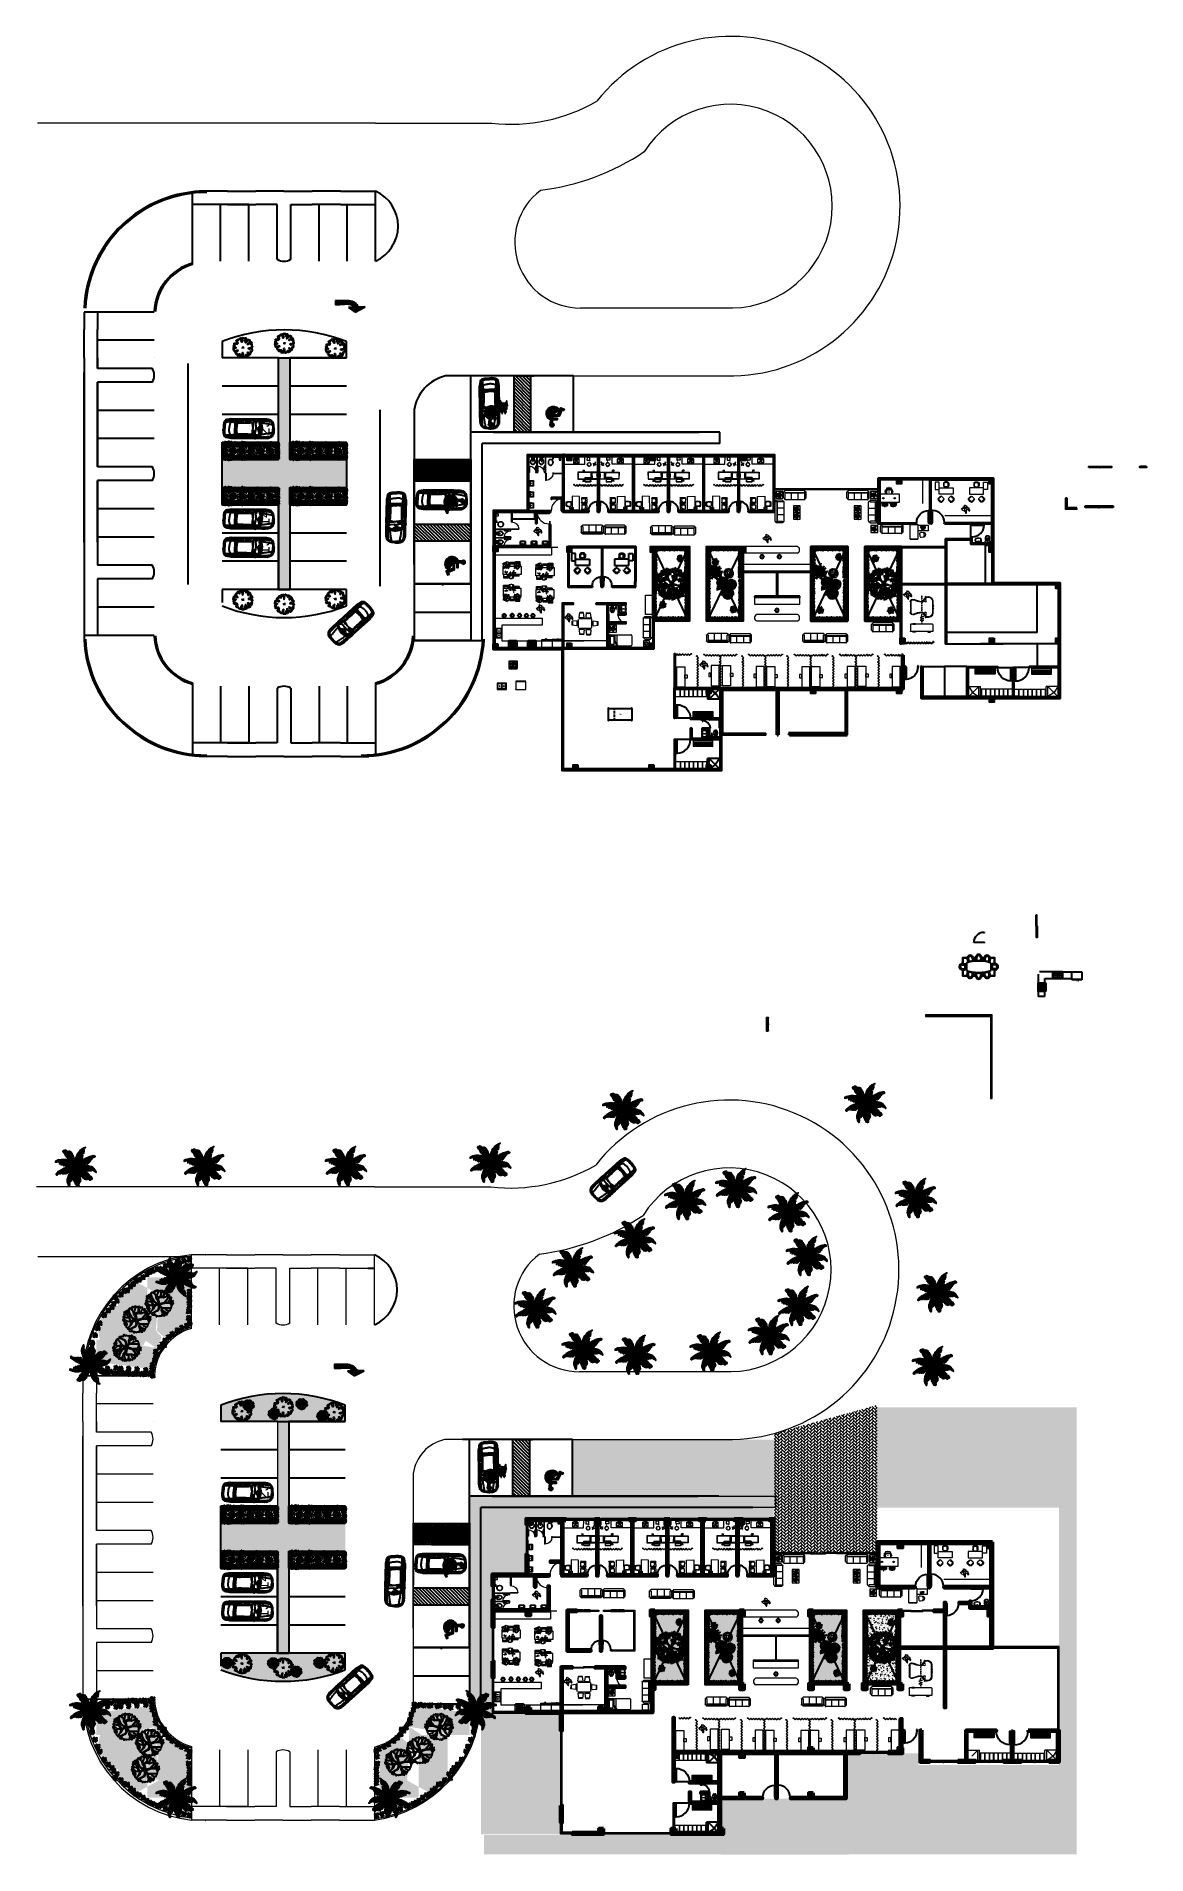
# Model space of a CAD drawing. Header units: millimetres. Extents: x 2508 to 2607, y 837 to 997.
import ezdxf

# ---------------------------------------------------------------- set-up
doc = ezdxf.new("R2010")
doc.units = ezdxf.units.MM
for name, pattern in [('DASHED', [19.05, 12.7, -6.35]), ('LÍNEAS_OCULTAS2', [4.7625, 3.175, -1.5875]), ('RAYITAS', [0.375, 0.25, -0.125])]:
    doc.linetypes.add(name, pattern=pattern)
for name, color, linetype, lineweight in [('COLUMNAS', 255, 'Continuous', 50), ('MOBILIARIO', 181, 'Continuous', 9), ('PAREDES', 7, 'Continuous', 50), ('PERSONAS', 151, 'Continuous', 0), ('PISO EST', 250, 'Continuous', 0)]:
    doc.layers.add(name, color=color, linetype=linetype, lineweight=lineweight)
for name, color, linetype in [('pergolas', 24, 'Continuous'), ('PLANTS', 94, 'Continuous'), ('PUERT', 20, 'Continuous'), ('ref_topo 8$0$A_SEÑALIZACION HORIZONTAL', 253, 'Continuous'), ('ref_topo 8$0$SOLIDO', 9, 'Continuous'), ('VENTANA', 5, 'Continuous')]:
    doc.layers.add(name, color=color, linetype=linetype)
doc.styles.add('AMBIENTES', font='')
doc.styles.add('ATTR', font='romans.shx', dxfattribs={"width": 0.8, "height": 192.960186})
doc.styles.get("Standard").update_dxf_attribs({"font": 'arial.ttf'})
doc.styles.get('AMBIENTES').set_extended_font_data('Arial Black')
pattern_1 = [(45, (-142.90731, -102.22134), (1e-17, 0.129315688), [0.27432, -0.09144]), (135, (-142.842655, -102.15668), (1e-17, 0.129315688), [0.27432, -0.09144])]
pattern_2 = [(50, (-142.9073, -102.22134), (0.364369338, -0.03187817), [0.0381, -0.4191]), (355, (-142.9073, -102.22134), (-0.07048565, 0.382113286), [0.03048, -0.33528]), (100.451, (-142.87695, -102.224), (0.293885003, 0.350233376), [0.03238, -0.35618]), (46.1842, (-142.9073, -102.11974), (0.54215808, -0.084084656), [0.05715, -0.62865]), (96.6356, (-142.86213, -102.12675), (0.47480847, 0.49485111), [0.04857, -0.53427]), (351.184, (-142.9073, -102.11974), (0.47480921, 0.49485024), [0.04572, -0.50292]), (21, (-142.8565, -102.14514), (0.30322976, -0.204531037), [0.0381, -0.4191]), (326, (-142.8565, -102.14514), (0.123604057, 0.36837593), [0.03048, -0.33528]), (71.4514, (-142.83124, -102.1622), (0.42683298, 0.163845715), [0.03238, -0.35618]), (37.5, (-142.90731, -102.22134), (0.0061772065, 0.169110078), [0, -0.331216, 0, -0.34036, 0, -0.33655]), (7.5, (-142.90731, -102.22134), (0.133639325, 0.20036115), [0, -0.194056, 0, -0.323596, 0, -0.12827]), (327.5, (-143.0206, -102.22134), (0.2711811903, -0.011457488), [0, -0.127, 0, -0.39624, 0, -0.52578]), (317.5, (-143.0714, -102.22134), (0.296258363, 0.050852982), [0, -0.1651, 0, -0.263144, 0, -0.37338])]
pattern_3 = [(130, (5203.12635, -102.22134), (-0.364369338, -0.03187817), [0.0381, -0.4191]), (185, (5203.12635, -102.22134), (0.07048565, 0.382113286), [0.03048, -0.33528]), (79.549, (5203.096, -102.224), (-0.293885003, 0.350233376), [0.03238, -0.35618]), (133.8158, (5203.12635, -102.11974), (-0.54215808, -0.084084656), [0.05715, -0.62865]), (83.3644, (5203.08117, -102.12675), (-0.47480847, 0.49485111), [0.04857, -0.53427]), (188.816, (5203.12635, -102.11974), (-0.47480921, 0.49485024), [0.04572, -0.50292]), (159, (5203.07555, -102.14514), (-0.30322976, -0.204531037), [0.0381, -0.4191]), (214, (5203.07555, -102.14514), (-0.123604057, 0.36837593), [0.03048, -0.33528]), (108.5486, (5203.0503, -102.1622), (-0.42683298, 0.163845715), [0.03238, -0.35618]), (142.5, (5203.12635, -102.22134), (-0.0061772065, 0.169110078), [0, -0.331216, 0, -0.34036, 0, -0.33655]), (172.5, (5203.12635, -102.22134), (-0.133639325, 0.20036115), [0, -0.194056, 0, -0.323596, 0, -0.12827]), (212.5, (5203.23964, -102.22134), (-0.2711811903, -0.011457488), [0, -0.127, 0, -0.39624, 0, -0.52578]), (222.5, (5203.29044, -102.22134), (-0.296258363, 0.050852982), [0, -0.1651, 0, -0.263144, 0, -0.37338])]
pattern_4 = [(230, (5203.12635, 1831.5583), (-0.364369338, 0.03187817), [0.0381, -0.4191]), (175, (5203.12635, 1831.5583), (0.07048565, -0.382113286), [0.03048, -0.33528]), (280.451, (5203.096, 1831.56096), (-0.293885003, -0.350233376), [0.03238, -0.35618]), (226.1842, (5203.12635, 1831.4567), (-0.54215808, 0.084084656), [0.05715, -0.62865]), (276.6356, (5203.08117, 1831.4637), (-0.47480847, -0.49485111), [0.04857, -0.53427]), (171.184, (5203.12635, 1831.4567), (-0.47480921, -0.49485024), [0.04572, -0.50292]), (201, (5203.07555, 1831.4821), (-0.30322976, 0.204531037), [0.0381, -0.4191]), (146, (5203.07555, 1831.4821), (-0.123604057, -0.36837593), [0.03048, -0.33528]), (251.4514, (5203.0503, 1831.49915), (-0.42683298, -0.163845715), [0.03238, -0.35618]), (217.5, (5203.12635, 1831.5583), (-0.0061772065, -0.169110078), [0, -0.331216, 0, -0.34036, 0, -0.33655]), (187.5, (5203.12635, 1831.5583), (-0.133639325, -0.20036115), [0, -0.194056, 0, -0.323596, 0, -0.12827]), (147.5, (5203.23964, 1831.5583), (-0.2711811903, 0.011457488), [0, -0.127, 0, -0.39624, 0, -0.52578]), (137.5, (5203.29044, 1831.5583), (-0.296258363, -0.050852982), [0, -0.1651, 0, -0.263144, 0, -0.37338])]

msp = doc.modelspace()

# ---------------------------------------------------------------- texts
at = {"char_height": 1.9758, "width": 2.1513, "attachment_point": 2, "rotation": 90, "style": 'AMBIENTES'}
for s, insert in [('{\\fBerlin Sans FB|b0|i0|c0|p34;\\H0.5x;23}', (2527.95, 962.84)), ('{\\fBerlin Sans FB|b0|i0|c0|p34;\\H0.5x;14}', (2527.95, 954.84)), ('{\\fBerlin Sans FB|b0|i0|c0|p34;\\H0.5x;13}', (2527.95, 952.34)), ('{\\fBerlin Sans FB|b0|i0|c0|p34;\\H0.5x;23}', (2527.86, 868.76)), ('{\\fBerlin Sans FB|b0|i0|c0|p34;\\H0.5x;14}', (2527.86, 860.76)), ('{\\fBerlin Sans FB|b0|i0|c0|p34;\\H0.5x;13}', (2527.86, 858.26))]:
    msp.add_mtext(s, dxfattribs=dict(at, insert=insert))

# ---------------------------------------------------------------- blocks, each defined once
blk = doc.blocks.new('gkgk')
for p, q in [((-0.07, 0), (-0.04, 0)), ((-0.07, 0), (-0.07, -0.01)), ((-0.04, 0.81), (-0.04, 0.77)), ((-0.01, 0.8), (-0.04, 0.81)), ((-0.01, 0.77), (-0.04, 0.77)), ((-0.04, 0), (-0.04, -0.04)), ((-0.03, 0), (0.01, 0.83)), ((-0.03, 0), (0, 0)), ((-0.01, 0.79), (-0.01, 0.8)), ((-0.01, 0.79), (-0.01, 0.8)), ((0, 0.8), (-0.01, 0.8)), ((-0.01, 0.8), (-0.01, 0.8)), ((-0.01, 0.8), (-0.01, 0.8)), ((-0.01, 0.77), (-0.01, 0.8)), ((-0.01, 0.79), (-0.01, 0.79)), ((-0.01, 0.78), (-0.01, 0.79)), ((-0.01, 0.78), (-0.01, 0.79)), ((-0.01, 0.78), (-0.01, 0.78)), ((-0.01, 0.78), (-0.01, 0.77)), ((-0.01, 0.78), (-0.01, 0.77)), ((-0.01, 0.77), (-0.01, 0.77)), ((0, 0.77), (-0.01, 0.77)), ((-0.01, 0.77), (-0.01, 0.77)), ((0.04, 0.83), (0, 0)), ((0.01, 0.81), (0, 0.8)), ((0, 0.76), (0.01, 0.81)), ((0, 0.77), (0, 0.8)), ((0, 0.76), (0, 0.77)), ((0, 0.76), (0, 0.76)), ((0.01, 0.83), (0.04, 0.83)), ((0.01, 0.81), (0.01, 0.81)), ((0.04, 0.81), (0.05, 0.8)), ((0.04, 0.76), (0.04, 0.81)), ((0.04, 0.81), (0.04, 0.81)), ((0.04, 0.78), (0.04, 0.78)), ((0.04, 0.78), (0.04, 0.78)), ((0.04, 0.76), (0.05, 0.77)), ((0.04, 0.76), (0.04, 0.76)), ((0.05, 0.8), (0.05, 0.8)), ((0.05, 0.79), (0.05, 0.8)), ((0.05, 0.77), (0.05, 0.8)), ((0.05, 0.79), (0.06, 0.79)), ((0.05, 0.77), (0.05, 0.79)), ((0.05, 0.77), (0.05, 0.77)), ((0.05, 0.77), (0.06, 0.77)), ((0.05, 0.77), (0.05, 0.77)), ((0.06, 0.8), (0.09, 0.8)), ((0.06, 0.79), (0.06, 0.8)), ((0.06, 0.79), (0.06, 0.79)), ((0.06, 0.79), (0.06, 0.79)), ((0.06, 0.77), (0.06, 0.79)), ((0.06, 0.77), (0.06, 0.79)), ((0.06, 0.77), (0.08, 0.76)), ((0.06, 0.77), (0.06, 0.77)), ((0.06, 0.77), (0.06, 0.77)), ((0.06, 0.77), (0.06, 0.77)), ((0.09, 0.8), (0.08, 0.76)), ((0.79, 0), (0.79, -0.04)), ((0.81, 0), (0.79, 0)), ((0.81, 0), (0.81, -0.01)), ((-0.08, -0.01), (-0.08, -0.14)), ((-0.08, -0.01), (-0.07, -0.01)), ((-0.08, -0.14), (-0.07, -0.14)), ((-0.07, -0.14), (-0.07, -0.15)), ((-0.07, -0.15), (-0.03, -0.15)), ((-0.03, -0.04), (-0.04, -0.04)), ((-0.04, -0.07), (-0.04, -0.07)), ((-0.04, -0.07), (-0.04, -0.07)), ((-0.03, -0.04), (-0.03, -0.15)), ((-0.03, -0.15), (-0.03, -0.04)), ((0.78, -0.04), (0.78, -0.15)), ((0.78, -0.15), (0.78, -0.04)), ((0.78, -0.04), (0.79, -0.04)), ((0.81, -0.15), (0.78, -0.15)), ((0.79, -0.07), (0.79, -0.07)), ((0.79, -0.07), (0.79, -0.07)), ((0.82, -0.01), (0.81, -0.01)), ((0.82, -0.14), (0.81, -0.14)), ((0.81, -0.14), (0.81, -0.15)), ((0.82, -0.01), (0.82, -0.14))]:
    blk.add_line(p, q)
at = {"ltscale": 0.25}
blk.add_circle((-0.04, 0), 0.005, dxfattribs=at)
blk.add_arc((-0.04, 0), 0.83, 360, 83.893)
blk = doc.blocks.new('DFHHHI0000000')
at = {"color": 7, "xscale": 0.9444444444444708, "yscale": 0.9444444444444708, "zscale": 0.9444444444444708, "rotation": 295.000000000284}
blk.add_blockref('gkgk', (2624.67, 1467.71), dxfattribs=at)
blk = doc.blocks.new('iiiiip')
at = {"color": 7, "ltscale": 0.8}
for p, q in [((1993.67, 1433.3), (1993.8, 1433.43)), ((1993.67, 1433.3), (1993.8, 1433.18)), ((1993.68, 1433.55), (1993.8, 1433.67)), ((1993.68, 1433.55), (1993.8, 1433.43)), ((1993.68, 1433.06), (1993.8, 1433.18)), ((1993.68, 1433.06), (1993.8, 1432.94)), ((1993.68, 1432.82), (1993.8, 1432.94)), ((1993.69, 1433.78), (1993.8, 1433.67)), ((1993.7, 1433.3), (1993.83, 1433.43)), ((1993.7, 1433.3), (1993.83, 1433.18)), ((1993.71, 1433.79), (1993.83, 1433.67)), ((1993.71, 1433.55), (1993.83, 1433.67)), ((1993.71, 1433.55), (1993.83, 1433.43)), ((1993.71, 1433.06), (1993.83, 1433.18)), ((1993.71, 1433.06), (1993.83, 1432.94)), ((1993.71, 1432.82), (1993.83, 1432.94)), ((1993.68, 1432.82), (1993.8, 1432.7)), ((1993.68, 1432.57), (1993.8, 1432.7)), ((1993.68, 1432.57), (1993.8, 1432.45)), ((1993.68, 1432.33), (1993.8, 1432.45)), ((1993.68, 1432.33), (1993.8, 1432.21)), ((1993.68, 1432.09), (1993.8, 1432.21)), ((1993.68, 1432.09), (1993.8, 1431.97)), ((1993.68, 1431.85), (1993.8, 1431.97)), ((1993.68, 1431.85), (1993.8, 1431.73)), ((1993.68, 1431.61), (1993.8, 1431.73)), ((1993.68, 1431.61), (1993.8, 1431.49)), ((1993.68, 1431.36), (1993.8, 1431.49)), ((1993.68, 1431.36), (1993.8, 1431.24)), ((1993.71, 1432.82), (1993.83, 1432.7)), ((1993.71, 1432.57), (1993.83, 1432.7)), ((1993.71, 1432.57), (1993.83, 1432.45)), ((1993.71, 1432.33), (1993.83, 1432.45)), ((1993.71, 1432.33), (1993.83, 1432.21)), ((1993.71, 1432.09), (1993.83, 1432.21)), ((1993.71, 1432.09), (1993.83, 1431.97)), ((1993.71, 1431.85), (1993.83, 1431.97)), ((1993.71, 1431.85), (1993.83, 1431.73)), ((1993.71, 1431.61), (1993.83, 1431.73)), ((1993.71, 1431.61), (1993.83, 1431.49)), ((1993.71, 1431.36), (1993.83, 1431.49)), ((1993.71, 1431.36), (1993.83, 1431.24)), ((1993.77, 1431.7), (1993.8, 1431.73)), ((1993.79, 1431.69), (1993.83, 1431.73)), ((1993.68, 1431.12), (1993.8, 1431.24)), ((1993.68, 1431.12), (1993.8, 1431)), ((1993.71, 1431.12), (1993.83, 1431.24)), ((1993.71, 1431.12), (1993.83, 1431))]:
    blk.add_line(p, q, dxfattribs=at)
at = {"color": 7}
blk.add_circle((1993.68, 1433.82), 0.038, dxfattribs=at)
blk = doc.blocks.new('LAV2')
for p, q in [((0, 0), (0, -0.47)), ((0.23, -0.02), (-0.22, -0.02)), ((-0.22, -0.02), (-0.22, -0.42)), ((0.23, -0.42), (-0.22, -0.42)), ((-0.22, -0.42), (0.23, -0.42)), ((-0.05, -0.06), (-0.11, -0.06)), ((-0.08, -0.03), (-0.08, -0.09)), ((0.11, -0.06), (0.05, -0.06)), ((0.08, -0.03), (0.08, -0.09)), ((0.23, -0.42), (0.23, -0.02))]:
    blk.add_line(p, q)
blk.add_lwpolyline([(-0.02, -0.12), (-0.16, -0.12, 0.414214), (-0.2, -0.15), (-0.2, -0.35, 0.414214), (-0.16, -0.39), (0.16, -0.39, 0.414214), (0.2, -0.35), (0.2, -0.15, 0.414214), (0.16, -0.12), (0.02, -0.12)], format="xyb")
blk.add_lwpolyline([(-0.02, -0.05), (0.02, -0.05), (0.02, -0.19), (-0.02, -0.19)], close=True)
for centre, radius in [((-0.08, -0.06), 0.0233), ((0, -0.25), 0.0136), ((0.08, -0.06), 0.0233)]:
    blk.add_circle(centre, radius)
blk = doc.blocks.new('w.c.1')
for p, q in [((712.27, 433.23), (712.96, 433.23)), ((712.55, 433.53), (712.55, 433.58)), ((712.56, 433.53), (712.56, 433.58)), ((712.57, 433.53), (712.57, 433.58)), ((712.58, 433.53), (712.58, 433.58)), ((712.59, 433.53), (712.59, 433.58)), ((712.6, 433.56), (712.63, 433.56)), ((712.6, 433.55), (712.63, 433.55)), ((712.62, 433.58), (712.64, 433.58)), ((712.62, 433.56), (712.62, 433.58)), ((712.62, 433.54), (712.62, 433.55)), ((712.62, 433.54), (712.64, 433.54)), ((712.63, 433.56), (712.63, 433.55)), ((712.66, 433.57), (712.64, 433.57)), ((712.66, 433.54), (712.64, 433.54)), ((712.66, 433.58), (712.68, 433.58)), ((712.66, 433.54), (712.68, 433.54)), ((712.7, 433.57), (712.72, 433.58)), ((712.7, 433.57), (712.7, 433.55)), ((712.7, 433.55), (712.72, 433.54)), ((712.73, 433.57), (712.72, 433.58)), ((712.73, 433.55), (712.72, 433.54)), ((712.73, 433.57), (712.73, 433.55)), ((712.76, 433.58), (712.78, 433.58)), ((712.76, 433.54), (712.78, 433.54)), ((712.78, 433.53), (712.78, 433.58)), ((712.78, 433.58), (712.79, 433.58)), ((712.79, 433.57), (712.78, 433.57)), ((712.79, 433.54), (712.78, 433.54)), ((712.78, 433.53), (712.79, 433.53)), ((712.87, 433.3), (712.87, 433.11)), ((712.88, 433.58), (712.89, 433.58)), ((712.88, 433.54), (712.89, 433.54)), ((712.89, 433.58), (712.91, 433.58)), ((712.89, 433.53), (712.89, 433.58)), ((712.91, 433.57), (712.89, 433.57)), ((712.91, 433.54), (712.89, 433.54)), ((712.89, 433.53), (712.91, 433.53)), ((712.91, 433.58), (712.93, 433.58)), ((712.91, 433.53), (712.91, 433.58)), ((712.91, 433.54), (712.93, 433.54))]:
    blk.add_line(p, q)
for points in [[(712.75, 433.36), (712.75, 433.33, 0.254955), (712.79, 433.31), (712.81, 433.31, -0.181863), (712.83, 433.25), (712.83, 433.21, -0.233721), (712.81, 433.16), (712.79, 433.16, 0.254955), (712.75, 433.14), (712.75, 433.1, -0.255365), (712.74, 433.08, -0.225319), (712.43, 433.05, -0.081507), (712.34, 433.09, -0.106956), (712.28, 433.16, -0.024221), (712.27, 433.17, -0.551249), (712.29, 433.2), (712.32, 433.2, -0.25566), (712.34, 433.19, 0.111287), (712.39, 433.14, 0.076383), (712.45, 433.12, 0.063316), (712.54, 433.1, 0.116242), (712.58, 433.12, 0.076383), (712.65, 433.14, 0.107132), (712.69, 433.19, 0.147565), (712.7, 433.23, 0.147565), (712.69, 433.27, 0.107132), (712.65, 433.32, 0.076383), (712.58, 433.35, 0.116242), (712.54, 433.36, 0.063316), (712.45, 433.35, 0.076383), (712.39, 433.32, 0.107132), (712.34, 433.27, 0.007233), (712.34, 433.27, -0.258993), (712.32, 433.26), (712.29, 433.26, -0.551249), (712.27, 433.29, -0.024221), (712.28, 433.3, -0.106956), (712.34, 433.37, -0.081507), (712.43, 433.41, -0.069614), (712.54, 433.43, -0.069614), (712.65, 433.41, -0.125304), (712.74, 433.37, -0.222257)], [(712.59, 433.58, -0.414214), (712.6, 433.57), (712.6, 433.54, -0.414214), (712.59, 433.53), (712.55, 433.53, -0.414214), (712.54, 433.54), (712.54, 433.57, -0.414214), (712.55, 433.58)], [(712.94, 433.24), (712.87, 433.24, 1), (712.87, 433.22), (712.94, 433.22)]]:
    blk.add_lwpolyline(points, format="xyb", close=True)
for points in [[(712.27, 433.27, 0.069686), (712.27, 433.23, 0.075487), (712.27, 433.19, 0.106956)], [(712.32, 433.26, 0.089657), (712.32, 433.23, 0.147565)], [(712.32, 433.23, 0.089637), (712.32, 433.2, 0.107132)], [(712.63, 433.29, 0.014204), (712.62, 433.28, 0.107132), (712.59, 433.25, 0.147565), (712.58, 433.23, 0.147565)], [(712.58, 433.23, 0.147565), (712.59, 433.21, 0.107132), (712.62, 433.18, 0.014204), (712.63, 433.17, 0.063316)], [(712.63, 433.17, 0.029468), (712.64, 433.18, 0.147565), (712.65, 433.23, 0.147565), (712.64, 433.28, 0.029468), (712.63, 433.29, 0.076383)]]:
    blk.add_lwpolyline(points, format="xyb")
for points in [[(712.64, 433.53), (712.64, 433.58), (712.66, 433.58), (712.66, 433.53)], [(712.68, 433.58), (712.68, 433.53), (712.76, 433.53), (712.76, 433.58)], [(712.88, 433.58), (712.88, 433.53), (712.79, 433.53), (712.79, 433.58)], [(712.93, 433.58), (712.93, 433.54), (712.96, 433.49), (712.96, 433.62)], [(712.96, 433.21), (712.96, 433.25), (712.94, 433.25), (712.94, 433.21)], [(712.94, 433.21), (712.94, 433.24), (712.94, 433.24), (712.94, 433.21)]]:
    blk.add_lwpolyline(points, close=True)
for centre, radius in [((712.72, 433.56), 0.0259), ((712.72, 433.56), 0.00862), ((712.82, 433.56), 0.0186), ((712.82, 433.56), 0.0259), ((712.81, 433.56), 0.00873)]:
    blk.add_circle(centre, radius)
for centre, radius, start, end in [((712.92, 433.65), 0.342, 240.1831, 261.5378), ((712.92, 432.82), 0.342, 100.8317, 119.8167), ((712.8, 433.31), 0.00875, 0.1305, 179.8693), ((712.8, 433.16), 0.00875, 180.1305, 359.8693), ((712.87, 433.23), 0.0206, 37.5993, 322.4004), ((712.87, 433.23), 0.0166, 49.4231, 310.5767), ((712.85, 433.23), 0.0826, 274.7414, 348.6028), ((712.85, 433.23), 0.0826, 6.1613, 75.4476)]:
    blk.add_arc(centre, radius, start, end)
blk = doc.blocks.new('A$C6D5A01A4')
for p, q in [((-0.38, 0.51), (-0.3, 0.51)), ((-0.38, 0.51), (-0.38, 0.51)), ((-0.38, 0.51), (-0.3, 0.51)), ((-0.36, 0.47), (-0.36, 0.51)), ((-0.32, 0.47), (-0.32, 0.51)), ((-0.3, 0.51), (-0.3, 0.51)), ((-0.3, 0.51), (-0.3, 0.51)), ((0.75, 0.45), (-0.3, 0.45)), ((0.75, 0.41), (-0.3, 0.41)), ((0.77, -0.43), (0.77, 0.4)), ((0.8, -0.43), (0.8, 0.4)), ((0.86, -0.45), (0.82, -0.45)), ((0.86, -0.49), (0.82, -0.49))]:
    blk.add_line(p, q)
blk.add_lwpolyline([(0.86, -0.25), (0.79, -0.25, 1), (0.79, -0.28), (0.86, -0.28)], format="xyb")
for points in [[(0.86, -0.3), (0.86, -0.3), (0.86, -0.23), (0.86, -0.23)], [(0.86, -0.5), (0.86, -0.5), (0.86, -0.43), (0.86, -0.43)]]:
    blk.add_lwpolyline(points)
for centre, radius, start, end in [((-0.3, 0.47), 0.0533, 180, 270), ((-0.3, 0.47), 0.0178, 180, 270), ((0.75, 0.4), 0.0533, 360, 90), ((0.75, 0.4), 0.0178, 360, 90), ((0.82, -0.43), 0.0533, 180, 270), ((0.82, -0.43), 0.0178, 180, 270)]:
    blk.add_arc(centre, radius, start, end)
blk = doc.blocks.new('sd')
for points in [[(1270.68, 1653.24), (1270.64, 1653.24), (1270.64, 1653.28), (1270.68, 1653.28)], [(1271.3, 1653.24), (1271.25, 1653.24), (1271.25, 1653.28), (1271.3, 1653.28)], [(1271.34, 1653.3), (1271.3, 1653.3), (1271.3, 1653.28), (1271.34, 1653.28)]]:
    blk.add_hatch(color=7).paths.add_polyline_path(points)
at = {"color": 7}
for p, q in [((1269.78, 1654.3), (1271.37, 1654.3)), ((1269.78, 1652.6), (1269.78, 1654.3)), ((1269.78, 1654.15), (1270.68, 1654.15)), ((1270.64, 1653.24), (1270.61, 1653.2)), ((1270.63, 1653.28), (1271.35, 1653.28)), ((1270.63, 1653.24), (1271.31, 1653.24)), ((1270.64, 1653.24), (1270.64, 1653.29)), ((1270.64, 1653.24), (1270.67, 1653.2)), ((1270.68, 1654.15), (1270.68, 1653.3)), ((1271.37, 1653.3), (1270.68, 1653.3)), ((1270.68, 1653.22), (1270.68, 1653.29)), ((1270.83, 1654.15), (1270.83, 1653.44)), ((1270.83, 1654.15), (1271.37, 1654.15)), ((1271.37, 1653.44), (1270.83, 1653.44)), ((1271.25, 1653.29), (1271.25, 1653.22)), ((1271.37, 1653.3), (1271.26, 1653.3)), ((1271.3, 1653.3), (1271.3, 1653.22)), ((1271.34, 1653.3), (1271.34, 1653.27)), ((1271.37, 1654.15), (1271.37, 1654.3)), ((1271.37, 1653.44), (1271.37, 1654.15)), ((1271.37, 1653.44), (1271.37, 1653.3)), ((1271.37, 1653.44), (1271.37, 1653.3)), ((1270.86, 1652.62), (1269.78, 1652.61)), ((1271.37, 1652.6), (1269.78, 1652.6)), ((1270.05, 1652.61), (1270.05, 1652.61)), ((1270.86, 1652.62), (1270.38, 1652.62))]:
    blk.add_line(p, q, dxfattribs=at)
for p, q in [((1271.37, 1652.5), (1269.78, 1652.5)), ((1271.37, 1652.6), (1271.37, 1652.5))]:
    blk.add_line(p, q)
blk.add_lwpolyline([(1270.95, 1652.61), (1269.78, 1652.61)], dxfattribs=at)
blk.add_arc((1271.3, 1653.28), 0.662, 183.8685, 269.4864, dxfattribs=at)
at = {"layer": 'MOBILIARIO', "color": 7, "xscale": 0.8000000000000831, "yscale": 0.8000000000000831, "zscale": 0.8000000000000831, "rotation": 179.9999895476215}
blk.add_blockref('A$C6D5A01A4', (1270.48, 1653.01), dxfattribs=at)
at = {"layer": 'MOBILIARIO', "color": 7, "xscale": -1, "rotation": 270}
blk.add_blockref('w.c.1', (836.94, 941.19), dxfattribs=at)
at = {"layer": 'MOBILIARIO', "color": 7, "extrusion": (0, 0, -1), "xscale": -1.341626061127369, "yscale": 1.341626061127369, "zscale": -1.341626061127369, "rotation": 270}
blk.add_blockref('LAV2', (-1270.81, 1653.8), dxfattribs=at)
blk = doc.blocks.new('wefqwgtb')
for points in [[(2152.98, 1323.58), (2152.98, 1323.54), (2153.02, 1323.54), (2153.02, 1323.58)], [(2153.04, 1323.63), (2153.04, 1323.58), (2153.02, 1323.58), (2153.02, 1323.63)], [(2152.98, 1322.97), (2152.98, 1322.93), (2153.02, 1322.93), (2153.02, 1322.97)]]:
    blk.add_hatch(color=256).paths.add_polyline_path(points)
for p, q in [((2149.57, 1326.12), (2149.57, 1326.19)), ((2149.57, 1325.6), (2149.57, 1326.02)), ((2149.57, 1325.6), (2149.57, 1325.6)), ((2152.14, 1326.02), (2149.72, 1326.02)), ((2152.14, 1323.17), (2152.14, 1326.02)), ((2154.04, 1326.02), (2156.46, 1326.02)), ((2154.04, 1323.17), (2154.04, 1326.02)), ((2152.14, 1323.66), (2152.14, 1322.07)), ((2152.24, 1323.58), (2152.24, 1322.07)), ((2153.02, 1322.93), (2153.02, 1323.63)), ((2153.04, 1323.63), (2153.02, 1323.63)), ((2153.04, 1323.66), (2153.04, 1322.97)), ((2153.19, 1323.66), (2153.04, 1323.66)), ((2153.19, 1323.66), (2153.04, 1323.66)), ((2153.04, 1323.66), (2153.04, 1323.55)), ((2153.19, 1323.66), (2153.19, 1323.12)), ((2153.19, 1323.66), (2153.89, 1323.66)), ((2153.89, 1323.12), (2153.89, 1323.66)), ((2153.89, 1323.66), (2153.94, 1323.66)), ((2149.57, 1323.17), (2150.47, 1323.17)), ((2149.93, 1322.47), (2149.57, 1323.02)), ((2149.57, 1323.02), (2150.47, 1323.02)), ((2149.94, 1322.49), (2149.57, 1322.12)), ((2150.47, 1322.12), (2149.93, 1322.47)), ((2150.47, 1323.02), (2149.94, 1322.49)), ((2150.47, 1323.02), (2150.47, 1323.17)), ((2150.47, 1322.12), (2150.47, 1323.02)), ((2152.24, 1322.07), (2153.94, 1322.07)), ((2152.98, 1322.93), (2152.98, 1322.97)), ((2152.98, 1322.97), (2153.02, 1322.97)), ((2152.98, 1322.93), (2153.02, 1322.93)), ((2153.89, 1322.97), (2153.04, 1322.97)), ((2153.89, 1323.12), (2153.19, 1323.12)), ((2153.89, 1322.07), (2153.89, 1322.97)), ((2155.72, 1323.02), (2155.72, 1323.17)), ((2156.62, 1323.17), (2155.72, 1323.17)), ((2155.72, 1323.02), (2156.24, 1322.49)), ((2156.62, 1323.02), (2155.72, 1323.02)), ((2155.72, 1322.12), (2155.72, 1323.02)), ((2155.72, 1322.12), (2156.25, 1322.47)), ((2156.24, 1322.49), (2156.62, 1322.12)), ((2156.25, 1322.47), (2156.62, 1323.02))]:
    blk.add_line(p, q)
for points in [[(2152.14, 1326.02), (2152.14, 1326.12), (2149.57, 1326.12), (2149.47, 1326.12), (2149.47, 1321.97)], [(2152.14, 1326.02), (2149.72, 1326.02), (2149.57, 1326.02)], [(2149.57, 1326.02), (2149.57, 1322.07)], [(2156.72, 1326.12), (2156.72, 1321.97), (2153.94, 1321.97)], [(2154.04, 1326.02), (2154.04, 1326.12), (2156.62, 1326.12)], [(2154.04, 1326.02), (2156.46, 1326.02), (2156.62, 1326.02)], [(2152.24, 1323.66), (2152.24, 1324.68), (2152.14, 1324.67)], [(2152.24, 1322.07), (2152.24, 1323.58)], [(2154.04, 1324.67), (2153.44, 1324.67), (2153.04, 1324.67), (2153.04, 1324.67), (2153.04, 1324.57), (2153.94, 1324.57)], [(2153.94, 1323.66), (2153.94, 1324.68), (2154.04, 1324.67)], [(2149.57, 1321.97), (2152.24, 1321.97)], [(2154.04, 1322.07), (2154.04, 1323.17)]]:
    blk.add_lwpolyline(points)
for points in [[(2150.95, 1325.86), (2152.14, 1325.86), (2152.14, 1325.94), (2150.95, 1325.94), (2150.95, 1325.86, 0.414214), (2152.14, 1324.67, 0.414214)], [(2155.23, 1325.86), (2154.04, 1325.86), (2154.04, 1325.94), (2155.23, 1325.94), (2155.23, 1325.86, -0.414214), (2154.04, 1324.67, -0.414214)]]:
    blk.add_lwpolyline(points, format="xyb")
for centre in [(2149.96, 1322.47), (2156.22, 1322.47)]:
    blk.add_circle(centre, 0.0306)
blk.add_arc((2153.02, 1323.59), 0.662, 180.5136, 266.1315)
at = {"layer": 'MOBILIARIO'}
for p, q in [((2150.22, 1325.6), (2149.57, 1325.6)), ((2150.22, 1325.57), (2149.57, 1325.57)), ((2150.22, 1325.2), (2149.57, 1325.2)), ((2150.22, 1325.2), (2149.57, 1325.2)), ((2150.22, 1325.17), (2149.57, 1325.17)), ((2150.22, 1326.02), (2150.22, 1323.17)), ((2155.97, 1326.02), (2155.97, 1323.17)), ((2155.97, 1325.6), (2156.62, 1325.6)), ((2155.97, 1325.57), (2156.62, 1325.57)), ((2155.97, 1325.2), (2156.62, 1325.2)), ((2155.97, 1325.2), (2156.62, 1325.2)), ((2155.97, 1325.17), (2156.62, 1325.17)), ((2150.22, 1324.83), (2149.57, 1324.83)), ((2150.22, 1324.83), (2149.57, 1324.83)), ((2150.22, 1324.8), (2149.57, 1324.8)), ((2150.22, 1324.8), (2149.57, 1324.8)), ((2150.22, 1324.43), (2149.57, 1324.43)), ((2150.22, 1324.43), (2149.57, 1324.43)), ((2150.22, 1324.4), (2149.57, 1324.4)), ((2150.22, 1324.06), (2149.57, 1324.06)), ((2150.22, 1324.03), (2149.57, 1324.03)), ((2150.22, 1323.66), (2149.57, 1323.66)), ((2150.22, 1323.63), (2149.57, 1323.63)), ((2155.97, 1324.83), (2156.62, 1324.83)), ((2155.97, 1324.83), (2156.62, 1324.83)), ((2155.97, 1324.8), (2156.62, 1324.8)), ((2155.97, 1324.8), (2156.62, 1324.8)), ((2155.97, 1324.43), (2156.62, 1324.43)), ((2155.97, 1324.43), (2156.62, 1324.43)), ((2155.97, 1324.4), (2156.62, 1324.4)), ((2155.97, 1324.06), (2156.62, 1324.06)), ((2155.97, 1324.03), (2156.62, 1324.03)), ((2155.97, 1323.66), (2156.62, 1323.66)), ((2155.97, 1323.63), (2156.62, 1323.63)), ((2150.22, 1323.26), (2149.57, 1323.26)), ((2150.22, 1323.23), (2149.57, 1323.23)), ((2155.97, 1323.26), (2156.62, 1323.26)), ((2155.97, 1323.23), (2156.62, 1323.23))]:
    blk.add_line(p, q, dxfattribs=at)
at = {"layer": 'MOBILIARIO', "color": 31}
for p, q in [((2151.55, 1324.45), (2151.55, 1322.69)), ((2152.05, 1324.45), (2151.55, 1324.45)), ((2152.05, 1324.43), (2151.55, 1324.43)), ((2151.65, 1324.43), (2151.65, 1322.72)), ((2151.75, 1324.36), (2151.65, 1324.36)), ((2151.75, 1323.9), (2151.65, 1323.9)), ((2151.75, 1323.81), (2151.65, 1323.81)), ((2151.75, 1324.43), (2151.75, 1322.72)), ((2151.86, 1324.43), (2151.85, 1322.72)), ((2151.95, 1324.36), (2151.86, 1324.36)), ((2151.95, 1323.9), (2151.86, 1323.9)), ((2151.95, 1323.81), (2151.86, 1323.81)), ((2151.95, 1324.43), (2151.94, 1322.72)), ((2152.05, 1322.69), (2152.05, 1324.45)), ((2154.14, 1322.69), (2154.13, 1324.45)), ((2154.13, 1324.45), (2154.63, 1324.45)), ((2154.13, 1324.43), (2154.63, 1324.43)), ((2154.24, 1324.43), (2154.24, 1322.72)), ((2154.24, 1324.36), (2154.32, 1324.36)), ((2154.24, 1323.9), (2154.33, 1323.9)), ((2154.24, 1323.81), (2154.33, 1323.81)), ((2154.32, 1324.43), (2154.33, 1322.72)), ((2154.43, 1324.43), (2154.43, 1322.72)), ((2154.43, 1324.36), (2154.53, 1324.36)), ((2154.43, 1323.9), (2154.53, 1323.9)), ((2154.43, 1323.81), (2154.53, 1323.81)), ((2154.53, 1324.43), (2154.53, 1322.72)), ((2154.63, 1324.45), (2154.64, 1322.69)), ((2151.55, 1322.72), (2152.05, 1322.72)), ((2151.55, 1322.69), (2152.05, 1322.69)), ((2151.75, 1323.35), (2151.65, 1323.35)), ((2151.65, 1323.25), (2151.75, 1323.25)), ((2151.75, 1322.79), (2151.65, 1322.79)), ((2151.94, 1323.35), (2151.86, 1323.35)), ((2151.86, 1323.25), (2151.94, 1323.25)), ((2151.94, 1322.79), (2151.86, 1322.79)), ((2154.64, 1322.72), (2154.14, 1322.72)), ((2154.64, 1322.69), (2154.14, 1322.69)), ((2154.24, 1323.35), (2154.33, 1323.35)), ((2154.33, 1323.25), (2154.24, 1323.25)), ((2154.24, 1322.79), (2154.33, 1322.79)), ((2154.43, 1323.35), (2154.53, 1323.35)), ((2154.53, 1323.25), (2154.43, 1323.25)), ((2154.43, 1322.79), (2154.53, 1322.79))]:
    blk.add_line(p, q, dxfattribs=at)
at = {"layer": 'PAREDES'}
for p, q in [((2152.36, 1323.58), (2152.36, 1323.66)), ((2153.94, 1323.66), (2153.89, 1323.66)), ((2153.89, 1323.66), (2153.89, 1323.12)), ((2153.89, 1322.97), (2153.89, 1322.07))]:
    blk.add_line(p, q, dxfattribs=at)
for points in [[(2152.24, 1323.66), (2152.36, 1323.66)], [(2152.36, 1323.58), (2152.24, 1323.58)]]:
    blk.add_lwpolyline(points, dxfattribs=at)
at = {"layer": 'MOBILIARIO', "extrusion": (0, 0, -1), "xscale": 1.341626061127369, "yscale": 1.341626061127369, "zscale": -1.341626061127369, "rotation": 180}
blk.add_blockref('LAV2', (-2153.54, 1323.1), dxfattribs=at)
at = {"layer": 'MOBILIARIO', "xscale": -0.8000000000000831, "yscale": 0.8000000000000831, "zscale": 0.8000000000000831, "rotation": 90.00001045237863}
blk.add_blockref('A$C6D5A01A4', (2152.65, 1322.77), dxfattribs=at)
at = {"layer": 'MOBILIARIO'}
blk.add_blockref('w.c.1', (1440.93, 889.23), dxfattribs=at)
blk = doc.blocks.new('PUERTA1')
at = {"color": 0}
for p, q in [((0.01, 0.08), (0, 0.08)), ((0, 0.08), (0, 0)), ((0.01, 0), (0, 0)), ((0.01, 0.09), (0.01, 0.08)), ((0.03, 0.09), (0.01, 0.09)), ((0.01, -0.02), (0.01, 0)), ((0.03, 0.09), (0.03, 0.08)), ((0.03, 0.08), (0.04, 0.08)), ((0.04, 0.03), (0.04, 0.08)), ((0.06, 0.03), (0.04, 0.03)), ((0.04, -0.02), (0.04, 0)), ((0.04, 0), (0.06, 0)), ((0.06, 0), (0.06, 0.03)), ((0.94, 0), (0.94, 0.03)), ((0.94, 0.03), (0.96, 0.03)), ((0.96, 0), (0.94, 0)), ((0.96, 0.03), (0.96, 0.08)), ((0.97, 0.08), (0.96, 0.08)), ((0.96, -0.02), (0.96, 0)), ((0.97, 0.09), (0.99, 0.09)), ((0.97, 0.09), (0.97, 0.08)), ((0.99, 0.09), (0.99, 0.08)), ((0.99, 0.08), (1, 0.08)), ((0.99, -0.02), (0.99, 0)), ((0.99, 0), (1, 0)), ((1, 0.08), (1, 0)), ((0.01, -0.02), (0.03, -0.02)), ((0.03, -0.02), (0.04, -0.02)), ((0.97, -0.02), (0.96, -0.02)), ((0.99, -0.02), (0.97, -0.02))]:
    blk.add_line(p, q, dxfattribs=at)
blk.add_lwpolyline([(0.09, 0.96), (0.09, 0.98), (0.05, 0.98), (0.05, 0.96), (0.05, 0.08), (0.09, 0.08)], close=True, dxfattribs=at)
for radius in [0.00278, 0.00178]:
    blk.add_circle((0.05, 0.08), radius, dxfattribs=at)
blk.add_arc((0.05, 0.07), 0.909, 0.5159, 87.1384, dxfattribs=at)
blk = doc.blocks.new('A$C6EDE1A4F')
at = {"linetype": 'Continuous'}
blk.add_blockref('PUERTA1', (0, 0.02), dxfattribs=at)
blk = doc.blocks.new('disc')
h = blk.add_hatch(color=0)
edge = h.paths.add_edge_path()
edge.add_arc((0, 0), 0.478, 125.9666, 340.881, ccw=False)
edge.add_line((-0.28, 0.39), (-0.29, 0.53))
edge.add_arc((0, 0), 0.606, 119.0392, 328.6907)
edge.add_line((0.52, -0.31), (0.45, -0.16))
h = blk.add_hatch(color=0)
edge = h.paths.add_edge_path()
edge.add_line((-0.07, 0.44), (0.35, 0.44))
edge.add_line((0.35, 0.44), (0.35, 0.57))
edge.add_line((0.35, 0.57), (-0.08, 0.58))
edge.add_line((-0.08, 0.58), (-0.1, 0.87))
edge.add_arc((-0.12, 1.03), 0.163, 277.4043, 581.4773)
edge.add_line((-0.24, 0.93), (-0.17, 0.12))
edge.add_line((-0.17, 0.12), (0.42, 0.12))
edge.add_line((0.42, 0.12), (0.68, -0.49))
edge.add_line((0.68, -0.49), (0.98, -0.36))
edge.add_line((0.98, -0.36), (0.93, -0.24))
edge.add_line((0.93, -0.24), (0.76, -0.31))
edge.add_line((0.76, -0.31), (0.51, 0.26))
edge.add_line((0.51, 0.26), (-0.05, 0.26))
edge.add_line((-0.05, 0.26), (-0.07, 0.44))
edge.add_line((-0.07, 0.44), (-0.07, 0.44))
at = {"color": 0}
for points in [[(0.45, -0.16, -1.36276), (-0.28, 0.39), (-0.29, 0.53, 1.29913), (0.52, -0.31)], [(-0.07, 0.44), (0.35, 0.44), (0.35, 0.57), (-0.08, 0.58), (-0.1, 0.87, 4.01623), (-0.24, 0.93), (-0.17, 0.12), (0.42, 0.12), (0.68, -0.49), (0.98, -0.36), (0.93, -0.24), (0.76, -0.31), (0.51, 0.26), (-0.05, 0.26), (-0.07, 0.44)]]:
    blk.add_lwpolyline(points, format="xyb", close=True, dxfattribs=at)
blk = doc.blocks.new('AUDI_A4_P')
for p, q in [((-1.25, 0.71), (-0.65, 0.55)), ((-0.92, 0.62), (-0.95, 0.15)), ((-0.93, 0.75), (-0.94, 0.76)), ((-0.94, 0.76), (-0.9, 0.76)), ((-0.94, 0.13), (-0.93, -0.15)), ((-0.93, 0.75), (-0.06, 0.75)), ((-0.9, 0.67), (-0.93, 0.75)), ((-0.9, 0.76), (-0.85, 0.86)), ((-0.88, 0.78), (0.13, 0.78)), ((-0.86, 0.83), (0.42, 0.82)), ((-0.85, 0.86), (1.25, 0.87)), ((-0.25, 0.58), (-0.06, 0.58)), ((-0.06, 0.75), (0.3, 0.73)), ((0.44, 0.65), (0.24, 0.65)), ((0.91, 0.53), (0.91, -0.03)), ((0.91, -0.53), (0.91, 0.03)), ((1.75, 0.52), (1.81, 0.5)), ((-1.25, -0.71), (-0.65, -0.55)), ((-0.93, -0.75), (-0.94, -0.76)), ((-0.94, -0.76), (-0.9, -0.76)), ((-0.9, -0.67), (-0.93, -0.75)), ((-0.93, -0.75), (-0.06, -0.75)), ((-0.82, -0.29), (-0.91, -0.29)), ((-0.82, -0.45), (-0.91, -0.45)), ((-0.9, -0.76), (-0.85, -0.86)), ((-0.88, -0.78), (0.13, -0.78)), ((-0.86, -0.83), (0.42, -0.82)), ((-0.85, -0.86), (1.25, -0.87)), ((-0.25, -0.58), (-0.06, -0.58)), ((-0.06, -0.75), (0.3, -0.73)), ((0.44, -0.65), (0.24, -0.65)), ((1.75, -0.52), (1.81, -0.5))]:
    blk.add_line(p, q)
for centre in [(-1.02, 0.59), (-1.02, -0.59)]:
    blk.add_ellipse(centre, major_axis=(0, 0.0429), ratio=0.983266, start_param=4.712389, end_param=10.995574)
for points, knots in [([(-2.56, 0), (-2.56, 0.05), (-2.55, 0.22), (-2.54, 0.44), (-2.44, 0.6), (-2.37, 0.7), (-2.29, 0.75), (-2.19, 0.79), (-2.08, 0.82), (-2, 0.84), (-1.96, 0.84)], [0, 0, 0, 0, 0.16039, 0.479033, 0.632967, 0.722015, 0.817474, 0.927562, 1.03733, 1.167094, 1.167094, 1.167094, 1.167094]), ([(-2.56, 0), (-2.56, -0.05), (-2.55, -0.22), (-2.54, -0.44), (-2.44, -0.6), (-2.37, -0.7), (-2.29, -0.75), (-2.19, -0.79), (-2.08, -0.82), (-2, -0.84), (-1.96, -0.84)], [0, 0, 0, 0, 0.16039, 0.479033, 0.632967, 0.722015, 0.817474, 0.927562, 1.03733, 1.167094, 1.167094, 1.167094, 1.167094]), ([(-2.25, 0.76), (-2.28, 0.74), (-2.33, 0.7), (-2.42, 0.61), (-2.48, 0.49), (-2.5, 0.35), (-2.53, 0.18), (-2.54, 0.07), (-2.54, 0)], [0, 0, 0, 0, 0.1095129, 0.2035347, 0.3452507, 0.5161382, 0.6275464, 0.8383798, 0.8383798, 0.8383798, 0.8383798]), ([(-2.25, -0.76), (-2.28, -0.74), (-2.33, -0.7), (-2.42, -0.61), (-2.48, -0.49), (-2.5, -0.35), (-2.53, -0.18), (-2.54, -0.07), (-2.54, 0)], [0, 0, 0, 0, 0.1095129, 0.2035347, 0.3452507, 0.5161382, 0.6275464, 0.8383798, 0.8383798, 0.8383798, 0.8383798]), ([(-2.45, 0.34), (-2.46, 0.33), (-2.48, 0.31), (-2.49, 0.25), (-2.5, 0.14), (-2.51, 0.05), (-2.51, 0)], [0, 0, 0, 0, 0.0314754, 0.0702057, 0.1915753, 0.3439346, 0.3439346, 0.3439346, 0.3439346]), ([(-2.45, -0.34), (-2.46, -0.33), (-2.48, -0.31), (-2.49, -0.25), (-2.5, -0.14), (-2.51, -0.05), (-2.51, 0)], [0, 0, 0, 0, 0.0314754, 0.0702057, 0.1915753, 0.3439346, 0.3439346, 0.3439346, 0.3439346]), ([(-2.43, 0.34), (-2.42, 0.34), (-2.43, 0.32), (-2.43, 0.29), (-2.45, 0.24), (-2.45, 0.19), (-2.45, 0.1), (-2.46, 0.05), (-2.46, 0)], [0, 0, 0, 0, 0.0114788, 0.0403472, 0.0875838, 0.1755608, 0.1991501, 0.3369659, 0.3369659, 0.3369659, 0.3369659]), ([(-2.43, -0.34), (-2.42, -0.34), (-2.43, -0.32), (-2.43, -0.29), (-2.45, -0.24), (-2.45, -0.19), (-2.45, -0.1), (-2.46, -0.05), (-2.46, 0)], [0, 0, 0, 0, 0.0114788, 0.0403472, 0.0875838, 0.1755608, 0.1991501, 0.3369659, 0.3369659, 0.3369659, 0.3369659]), ([(-1.96, 0.84), (-2.02, 0.84), (-2.12, 0.79), (-2.24, 0.74), (-2.34, 0.65), (-2.42, 0.52), (-2.44, 0.4), (-2.45, 0.34)], [0, 0, 0, 0, 0.1772572, 0.3124951, 0.4151678, 0.5597243, 0.7575412, 0.7575412, 0.7575412, 0.7575412]), ([(-2.14, 0.78), (-2.14, 0.77), (-2.14, 0.75), (-2.16, 0.74), (-2.2, 0.72), (-2.24, 0.69), (-2.29, 0.65), (-2.33, 0.58), (-2.37, 0.5), (-2.38, 0.44), (-2.39, 0.41), (-2.41, 0.38), (-2.43, 0.37), (-2.45, 0.37)], [0, 0, 0, 0, 0.0304541, 0.0502818, 0.0786089, 0.1479133, 0.1986294, 0.2831705, 0.3780326, 0.4523267, 0.4667809, 0.4902599, 0.5347198, 0.5347198, 0.5347198, 0.5347198]), ([(-2.45, 0.34), (-2.35, 0.37), (-2.12, 0.41), (-1.78, 0.47), (-1.53, 0.5), (-1.42, 0.51)], [0, 0, 0, 0, 0.317374, 0.69576, 1.04714, 1.04714, 1.04714, 1.04714]), ([(-1.25, 0.71), (-1.34, 0.71), (-1.53, 0.71), (-1.82, 0.7), (-2.08, 0.68), (-2.23, 0.66), (-2.28, 0.66)], [0, 0, 0, 0, 0.269375, 0.574535, 0.885339, 1.036319, 1.036319, 1.036319, 1.036319]), ([(-2.24, 0.68), (-2.22, 0.7), (-2.16, 0.71), (-2.05, 0.73), (-1.88, 0.75), (-1.68, 0.76), (-1.45, 0.77), (-1.22, 0.77), (-1.06, 0.77), (-0.99, 0.77)], [0, 0, 0, 0, 0.076148, 0.165903, 0.355672, 0.569871, 0.782325, 1.050047, 1.257936, 1.257936, 1.257936, 1.257936]), ([(-1.84, 0.85), (-1.84, 0.84), (-1.87, 0.82), (-1.92, 0.8), (-1.99, 0.78), (-2.06, 0.77), (-2.11, 0.76), (-2.14, 0.75), (-2.15, 0.75)], [0, 0, 0, 0, 0.034703, 0.0959761, 0.1659336, 0.2471559, 0.2929944, 0.3295918, 0.3295918, 0.3295918, 0.3295918]), ([(-1.96, 0.84), (-1.92, 0.85), (-1.78, 0.86), (-1.52, 0.86), (-1.22, 0.86), (-1.02, 0.86), (-0.93, 0.86)], [0, 0, 0, 0, 0.114897, 0.437061, 0.754269, 1.029686, 1.029686, 1.029686, 1.029686]), ([(-1.52, 0.86), (-1.52, 0.84), (-1.48, 0.83), (-1.43, 0.81), (-1.33, 0.81), (-1.17, 0.82), (-1.04, 0.82), (-0.96, 0.82)], [0, 0, 0, 0, 0.0364992, 0.0923739, 0.1867837, 0.3273982, 0.5667068, 0.5667068, 0.5667068, 0.5667068]), ([(-1.01, 0.74), (-1.04, 0.74), (-1.09, 0.75), (-1.17, 0.74), (-1.25, 0.72), (-1.31, 0.67), (-1.36, 0.59), (-1.42, 0.51), (-1.46, 0.37), (-1.49, 0.2), (-1.51, 0.06), (-1.51, 0)], [0, 0, 0, 0, 0.082256, 0.165174, 0.241383, 0.30939, 0.405348, 0.511507, 0.603349, 0.843635, 1.017671, 1.017671, 1.017671, 1.017671]), ([(-1.01, -0.74), (-1.04, -0.74), (-1.09, -0.75), (-1.17, -0.74), (-1.25, -0.72), (-1.31, -0.67), (-1.36, -0.59), (-1.42, -0.51), (-1.46, -0.37), (-1.49, -0.2), (-1.51, -0.06), (-1.51, 0)], [0, 0, 0, 0, 0.082256, 0.165174, 0.241383, 0.30939, 0.405348, 0.511507, 0.603349, 0.843635, 1.017671, 1.017671, 1.017671, 1.017671]), ([(-1.25, 0.71), (-1.27, 0.68), (-1.32, 0.62), (-1.39, 0.48), (-1.44, 0.26), (-1.46, 0.09), (-1.46, 0)], [0, 0, 0, 0, 0.0947759, 0.2311242, 0.4700259, 0.7400315, 0.7400315, 0.7400315, 0.7400315]), ([(-1.25, -0.71), (-1.27, -0.68), (-1.32, -0.62), (-1.39, -0.48), (-1.44, -0.26), (-1.46, -0.09), (-1.46, 0)], [0, 0, 0, 0, 0.0947759, 0.2311242, 0.4700259, 0.7400315, 0.7400315, 0.7400315, 0.7400315]), ([(-1.19, 0.69), (-1.21, 0.67), (-1.24, 0.62), (-1.29, 0.51), (-1.33, 0.37), (-1.35, 0.2), (-1.37, 0.07), (-1.37, 0)], [0, 0, 0, 0, 0.0708922, 0.1925846, 0.3348457, 0.5072814, 0.7109928, 0.7109928, 0.7109928, 0.7109928]), ([(-1.19, -0.69), (-1.21, -0.67), (-1.24, -0.62), (-1.29, -0.51), (-1.33, -0.37), (-1.35, -0.2), (-1.37, -0.07), (-1.37, 0)], [0, 0, 0, 0, 0.0708922, 0.1925846, 0.3348457, 0.5072814, 0.7109928, 0.7109928, 0.7109928, 0.7109928]), ([(-1.25, 0), (-1.25, 0.03), (-1.25, 0.08), (-1.25, 0.13), (-1.25, 0.17), (-1.23, 0.17), (-1.22, 0.17), (-1.21, 0.16), (-1.2, 0.1), (-1.2, 0.04), (-1.2, 0)], [0, 0, 0, 0, 0.0857277, 0.1381048, 0.1641986, 0.1769751, 0.1890325, 0.2028129, 0.2286049, 0.3592554, 0.3592554, 0.3592554, 0.3592554]), ([(-1.25, 0), (-1.25, -0.03), (-1.25, -0.08), (-1.25, -0.13), (-1.25, -0.17), (-1.23, -0.17), (-1.22, -0.17), (-1.21, -0.16), (-1.2, -0.1), (-1.2, -0.04), (-1.2, 0)], [0, 0, 0, 0, 0.0857277, 0.1381048, 0.1641986, 0.1769751, 0.1890325, 0.2028129, 0.2286049, 0.3592554, 0.3592554, 0.3592554, 0.3592554]), ([(-0.94, 0.13), (-0.94, 0.14), (-0.96, 0.16), (-1, 0.12), (-1.04, 0.08), (-1.08, 0), (-1.13, -0.1), (-1.18, -0.21), (-1.22, -0.32), (-1.22, -0.41), (-1.18, -0.49), (-1.14, -0.54), (-1.08, -0.58), (-1.05, -0.62), (-1.04, -0.64), (-1.04, -0.65)], [0, 0, 0, 0, 0.527288, 1.647451, 3.487558, 5.099073, 7.968657, 12.238313, 14.475187, 16.613757, 18.744202, 20.639343, 22.223389, 23.452731, 24.286529, 24.286529, 24.286529, 24.286529]), ([(-1.21, 0.86), (-1.21, 0.84), (-1.2, 0.81), (-1.2, 0.76), (-1.18, 0.74), (-1.17, 0.73)], [0, 0, 0, 0, 1.462159, 2.651105, 3.386321, 3.386321, 3.386321, 3.386321]), ([(0.97, 0.69), (0.96, 0.68), (0.92, 0.65), (0.84, 0.64), (0.76, 0.6), (0.64, 0.57), (0.51, 0.55), (0.3, 0.53), (0.06, 0.54), (-0.17, 0.54), (-0.36, 0.54), (-0.56, 0.56), (-0.83, 0.65), (-1.04, 0.71), (-1.16, 0.74)], [0, 0, 0, 0, 0.05975, 0.126928, 0.230034, 0.336675, 0.482225, 0.641324, 0.954906, 1.203173, 1.330375, 1.542773, 1.802261, 2.175545, 2.175545, 2.175545, 2.175545]), ([(-0.99, 0.77), (-0.99, 0.76), (-0.99, 0.75), (-1, 0.75), (-1.01, 0.74)], [0, 0, 0, 0, 0.02274132, 0.03717479, 0.03717479, 0.03717479, 0.03717479]), ([(-0.85, 0.86), (-0.86, 0.86), (-0.88, 0.88), (-0.94, 0.87), (-0.96, 0.82), (-1, 0.78), (-0.97, 0.74), (-0.94, 0.73), (-0.93, 0.75)], [0, 0, 0, 0, 0.024864, 0.0846267, 0.1362471, 0.1900683, 0.2245199, 0.2681841, 0.2681841, 0.2681841, 0.2681841]), ([(-0.67, 0.55), (-0.67, 0.55), (-0.69, 0.52), (-0.71, 0.47), (-0.7, 0.36), (-0.7, 0.26), (-0.7, 0.17), (-0.69, 0.15), (-0.68, 0.14)], [0, 0, 0, 0, 0.842998, 2.122875, 3.997599, 9.174838, 10.012722, 10.751336, 10.751336, 10.751336, 10.751336]), ([(-0.59, 0.53), (-0.6, 0.5), (-0.64, 0.39), (-0.67, 0.2), (-0.69, 0.06), (-0.69, -0.01)], [0, 0, 0, 0, 0.1139079, 0.3411539, 0.543502, 0.543502, 0.543502, 0.543502]), ([(-0.65, 0.55), (-0.63, 0.55), (-0.57, 0.53), (-0.47, 0.51), (-0.35, 0.5), (-0.14, 0.49), (0.14, 0.49), (0.47, 0.48), (0.75, 0.5), (0.99, 0.54), (1.23, 0.59), (1.47, 0.58), (1.63, 0.58), (1.73, 0.57), (1.74, 0.57)], [0, 0, 0, 0, 0.073325, 0.188896, 0.303039, 0.425821, 0.811242, 1.159737, 1.41058, 1.660623, 1.899627, 2.11145, 2.377727, 2.401703, 2.401703, 2.401703, 2.401703]), ([(-0.57, 0.58), (-0.52, 0.58), (-0.44, 0.58), (-0.34, 0.58), (-0.28, 0.58), (-0.26, 0.56), (-0.25, 0.55), (-0.25, 0.54)], [0, 0, 0, 0, 3.267856, 6.568708, 7.399663, 8.099385, 8.621705, 8.621705, 8.621705, 8.621705]), ([(-0.15, 0.86), (-0.14, 0.85), (-0.12, 0.83), (-0.1, 0.78), (-0.1, 0.76), (-0.1, 0.74)], [1.808086, 1.808086, 1.808086, 1.808086, 2.918874, 4.131288, 5.10151, 5.10151, 5.10151, 5.10151]), ([(-0.14, 0.75), (-0.12, 0.72), (-0.1, 0.65), (-0.07, 0.58), (-0.06, 0.54)], [0, 0, 0, 0, 0.1000351, 0.2184418, 0.2184418, 0.2184418, 0.2184418]), ([(-0.06, 0.75), (-0.04, 0.71), (-0.03, 0.65), (0, 0.59), (0, 0.55), (0, 0.54)], [0, 0, 0, 0, 2.528586, 4.711885, 5.408215, 5.408215, 5.408215, 5.408215]), ([(0.13, 0.78), (0.27, 0.78), (0.48, 0.78), (0.79, 0.76), (0.96, 0.75), (1.06, 0.74)], [0, 0, 0, 0, 0.4042759, 0.6333827, 0.9326252, 0.9326252, 0.9326252, 0.9326252]), ([(0.24, 0.65), (0.23, 0.65), (0.19, 0.65), (0.15, 0.6), (0.13, 0.56), (0.13, 0.54)], [0, 0, 0, 0, 0.0486628, 0.1144515, 0.1777721, 0.1777721, 0.1777721, 0.1777721]), ([(0.3, 0.73), (0.36, 0.73), (0.48, 0.73), (0.63, 0.73), (0.79, 0.71), (0.93, 0.7), (1.06, 0.68), (1.1, 0.66)], [0, 0, 0, 0, 0.1783018, 0.3787173, 0.431954, 0.6762374, 0.8077184, 0.8077184, 0.8077184, 0.8077184]), ([(0.42, 0.82), (0.49, 0.82), (0.61, 0.82), (0.8, 0.8), (1.01, 0.79), (1.22, 0.77), (1.4, 0.75), (1.54, 0.74), (1.64, 0.7), (1.71, 0.65), (1.74, 0.58), (1.78, 0.43), (1.8, 0.24), (1.8, 0.06), (1.8, 0)], [0, 0, 0, 0, 0.198873, 0.363323, 0.587433, 0.823543, 1.004622, 1.129816, 1.230113, 1.320655, 1.388577, 1.443334, 1.771447, 1.958652, 1.958652, 1.958652, 1.958652]), ([(0.42, -0.82), (0.49, -0.82), (0.61, -0.82), (0.8, -0.8), (1.01, -0.79), (1.22, -0.77), (1.4, -0.75), (1.54, -0.74), (1.64, -0.7), (1.71, -0.65), (1.74, -0.58), (1.78, -0.43), (1.8, -0.24), (1.8, -0.06), (1.8, 0)], [0, 0, 0, 0, 0.198873, 0.363323, 0.587433, 0.823543, 1.004622, 1.129816, 1.230113, 1.320655, 1.388577, 1.443334, 1.771447, 1.958652, 1.958652, 1.958652, 1.958652]), ([(0.68, 0.67), (0.66, 0.68), (0.61, 0.69), (0.55, 0.72), (0.49, 0.73), (0.45, 0.71), (0.45, 0.67), (0.45, 0.64), (0.47, 0.63), (0.49, 0.59), (0.52, 0.57), (0.52, 0.55)], [0, 0, 0, 0, 0.0655106, 0.1550445, 0.2094604, 0.2438604, 0.287164, 0.3001388, 0.3275984, 0.3616951, 0.4200969, 0.4200969, 0.4200969, 0.4200969]), ([(0.79, 0.87), (0.79, 0.85), (0.8, 0.8), (0.76, 0.76), (0.69, 0.67), (0.62, 0.6), (0.56, 0.56)], [0, 0, 0, 0, 0.0597371, 0.1139981, 0.1672498, 0.3938869, 0.3938869, 0.3938869, 0.3938869]), ([(0.76, 0.71), (0.74, 0.69), (0.69, 0.64), (0.64, 0.59), (0.61, 0.57)], [0, 0, 0, 0, 1.868162, 5.271297, 5.271297, 5.271297, 5.271297]), ([(0.67, 0.49), (0.68, 0.48), (0.69, 0.44), (0.71, 0.37), (0.73, 0.25), (0.75, 0.1), (0.75, -0.02), (0.75, -0.08)], [0, 0, 0, 0, 0.0451009, 0.1211996, 0.2308505, 0.385263, 0.5739042, 0.5739042, 0.5739042, 0.5739042]), ([(0.67, -0.49), (0.68, -0.48), (0.69, -0.44), (0.71, -0.37), (0.73, -0.25), (0.75, -0.1), (0.75, 0.02), (0.75, 0.08)], [0, 0, 0, 0, 0.0451009, 0.1211996, 0.2308505, 0.385263, 0.5739042, 0.5739042, 0.5739042, 0.5739042]), ([(0.71, 0.66), (0.72, 0.65), (0.74, 0.63), (0.74, 0.61), (0.75, 0.6)], [0, 0, 0, 0, 0.983949, 1.771691, 1.771691, 1.771691, 1.771691]), ([(0.81, 0.62), (0.79, 0.62), (0.75, 0.62), (0.73, 0.65), (0.71, 0.66)], [0, 0, 0, 0, 0.0535488, 0.1060573, 0.1060573, 0.1060573, 0.1060573]), ([(0.73, 0.3), (0.73, 0.33), (0.74, 0.38), (0.73, 0.43), (0.76, 0.46), (0.8, 0.45), (0.84, 0.46), (0.86, 0.44), (0.87, 0.42), (0.87, 0.36), (0.88, 0.3), (0.87, 0.24), (0.86, 0.23), (0.83, 0.23), (0.8, 0.23), (0.77, 0.22), (0.73, 0.23), (0.73, 0.27), (0.73, 0.29), (0.73, 0.3)], [0, 0, 0, 0, 0.0969044, 0.1295913, 0.1506192, 0.1985921, 0.2360698, 0.2557908, 0.2719711, 0.2929882, 0.44406, 0.4519132, 0.4720918, 0.4918599, 0.5228758, 0.5707096, 0.5892096, 0.6145759, 0.654681, 0.654681, 0.654681, 0.654681]), ([(0.78, 0.23), (0.78, 0.22), (0.77, 0.14), (0.77, 0.05), (0.77, -0.03)], [11.235438, 11.235438, 11.235438, 11.235438, 11.552536, 17.586883, 17.586883, 17.586883, 17.586883]), ([(0.78, -0.23), (0.78, -0.22), (0.77, -0.14), (0.77, -0.05), (0.77, 0.03)], [11.235438, 11.235438, 11.235438, 11.235438, 11.552536, 17.586883, 17.586883, 17.586883, 17.586883]), ([(1.06, 0.74), (1.14, 0.74), (1.26, 0.72), (1.43, 0.71), (1.55, 0.69), (1.65, 0.65), (1.73, 0.61), (1.74, 0.57)], [0, 0, 0, 0, 0.2277977, 0.3719478, 0.4996814, 0.5863441, 0.709615, 0.709615, 0.709615, 0.709615]), ([(1.1, 0.66), (1.12, 0.65), (1.17, 0.63), (1.25, 0.57), (1.32, 0.47), (1.36, 0.37), (1.37, 0.3), (1.38, 0.28)], [0, 0, 0, 0, 0.0720749, 0.1581284, 0.2958089, 0.4262456, 0.4842292, 0.4842292, 0.4842292, 0.4842292]), ([(1.18, 0.86), (1.18, 0.86), (1.2, 0.84), (1.25, 0.83), (1.33, 0.81), (1.44, 0.79), (1.54, 0.78), (1.63, 0.76), (1.69, 0.73), (1.74, 0.68), (1.78, 0.61), (1.8, 0.53), (1.83, 0.45), (1.83, 0.39), (1.84, 0.36)], [0, 0, 0, 0, 0.0219205, 0.0572122, 0.1522539, 0.2718866, 0.3894011, 0.4710097, 0.5346344, 0.5986698, 0.6733118, 0.758696, 0.8351341, 0.9293726, 0.9293726, 0.9293726, 0.9293726]), ([(1.25, 0.87), (1.27, 0.86), (1.32, 0.84), (1.41, 0.82), (1.52, 0.81), (1.63, 0.79), (1.72, 0.77), (1.78, 0.72), (1.83, 0.67), (1.86, 0.58), (1.89, 0.46), (1.91, 0.36), (1.91, 0.3), (1.92, 0.29)], [0, 0, 0, 0, 0.056668, 0.14946, 0.28161, 0.392935, 0.481686, 0.542967, 0.622845, 0.69797, 0.833643, 0.965665, 1.00577, 1.00577, 1.00577, 1.00577]), ([(1.38, 0.28), (1.39, 0.24), (1.4, 0.14), (1.4, 0.05), (1.4, 0)], [0, 0, 0, 0, 0.140379, 0.2808468, 0.2808468, 0.2808468, 0.2808468]), ([(1.38, -0.28), (1.39, -0.24), (1.4, -0.14), (1.4, -0.05), (1.4, 0)], [0, 0, 0, 0, 0.140379, 0.2808468, 0.2808468, 0.2808468, 0.2808468]), ([(1.84, 0.36), (1.85, 0.31), (1.86, 0.19), (1.86, 0.07), (1.86, 0)], [0, 0, 0, 0, 0.1502861, 0.3522699, 0.3522699, 0.3522699, 0.3522699]), ([(-1.96, -0.84), (-2.02, -0.84), (-2.12, -0.79), (-2.24, -0.74), (-2.34, -0.65), (-2.42, -0.52), (-2.44, -0.4), (-2.45, -0.34)], [0, 0, 0, 0, 0.1772572, 0.3124951, 0.4151678, 0.5597243, 0.7575412, 0.7575412, 0.7575412, 0.7575412]), ([(-2.45, -0.34), (-2.35, -0.37), (-2.12, -0.41), (-1.78, -0.47), (-1.53, -0.5), (-1.42, -0.51)], [0, 0, 0, 0, 0.317374, 0.69576, 1.04714, 1.04714, 1.04714, 1.04714]), ([(-2.14, -0.78), (-2.14, -0.77), (-2.14, -0.75), (-2.16, -0.74), (-2.2, -0.72), (-2.24, -0.69), (-2.29, -0.65), (-2.33, -0.58), (-2.37, -0.5), (-2.38, -0.44), (-2.39, -0.41), (-2.41, -0.38), (-2.43, -0.37), (-2.45, -0.37)], [0, 0, 0, 0, 0.0304541, 0.0502818, 0.0786089, 0.1479133, 0.1986294, 0.2831705, 0.3780326, 0.4523267, 0.4667809, 0.4902599, 0.5347198, 0.5347198, 0.5347198, 0.5347198]), ([(-1.25, -0.71), (-1.34, -0.71), (-1.53, -0.71), (-1.82, -0.7), (-2.08, -0.68), (-2.23, -0.66), (-2.28, -0.66)], [0, 0, 0, 0, 0.269375, 0.574535, 0.885339, 1.036319, 1.036319, 1.036319, 1.036319]), ([(-2.24, -0.68), (-2.22, -0.7), (-2.16, -0.71), (-2.05, -0.73), (-1.88, -0.75), (-1.68, -0.76), (-1.45, -0.77), (-1.22, -0.77), (-1.06, -0.77), (-0.99, -0.77)], [0, 0, 0, 0, 0.076148, 0.165903, 0.355672, 0.569871, 0.782325, 1.050047, 1.257936, 1.257936, 1.257936, 1.257936]), ([(-1.84, -0.85), (-1.84, -0.84), (-1.87, -0.82), (-1.92, -0.8), (-1.99, -0.78), (-2.06, -0.77), (-2.11, -0.76), (-2.14, -0.75), (-2.15, -0.75)], [0, 0, 0, 0, 0.034703, 0.0959761, 0.1659336, 0.2471559, 0.2929944, 0.3295918, 0.3295918, 0.3295918, 0.3295918]), ([(-1.96, -0.84), (-1.92, -0.85), (-1.78, -0.86), (-1.52, -0.86), (-1.22, -0.86), (-1.02, -0.86), (-0.93, -0.86)], [0, 0, 0, 0, 0.114897, 0.437061, 0.754269, 1.029686, 1.029686, 1.029686, 1.029686]), ([(-1.52, -0.86), (-1.52, -0.84), (-1.48, -0.83), (-1.43, -0.81), (-1.33, -0.81), (-1.17, -0.82), (-1.04, -0.82), (-0.96, -0.82)], [0, 0, 0, 0, 0.0364992, 0.0923739, 0.1867837, 0.3273982, 0.5667068, 0.5667068, 0.5667068, 0.5667068]), ([(-1.21, -0.86), (-1.21, -0.84), (-1.2, -0.81), (-1.2, -0.76), (-1.18, -0.74), (-1.17, -0.73)], [0, 0, 0, 0, 1.462159, 2.651105, 3.386321, 3.386321, 3.386321, 3.386321]), ([(0.97, -0.69), (0.96, -0.68), (0.92, -0.65), (0.84, -0.64), (0.76, -0.6), (0.64, -0.57), (0.51, -0.55), (0.3, -0.53), (0.06, -0.54), (-0.17, -0.54), (-0.36, -0.54), (-0.56, -0.56), (-0.83, -0.65), (-1.04, -0.71), (-1.16, -0.74)], [0, 0, 0, 0, 0.05975, 0.126928, 0.230034, 0.336675, 0.482225, 0.641324, 0.954906, 1.203173, 1.330375, 1.542773, 1.802261, 2.175545, 2.175545, 2.175545, 2.175545]), ([(-0.99, -0.77), (-0.99, -0.76), (-0.99, -0.75), (-1, -0.75), (-1.01, -0.74)], [0, 0, 0, 0, 0.02274132, 0.03717479, 0.03717479, 0.03717479, 0.03717479]), ([(-0.85, -0.86), (-0.86, -0.86), (-0.88, -0.88), (-0.94, -0.87), (-0.96, -0.82), (-1, -0.78), (-0.97, -0.74), (-0.94, -0.73), (-0.93, -0.75)], [0, 0, 0, 0, 0.024864, 0.0846267, 0.1362471, 0.1900683, 0.2245199, 0.2681841, 0.2681841, 0.2681841, 0.2681841]), ([(-0.92, -0.55), (-0.93, -0.55), (-0.93, -0.55), (-0.95, -0.56), (-0.95, -0.55), (-0.95, -0.54), (-0.94, -0.54), (-0.93, -0.53), (-0.93, -0.51), (-0.91, -0.47), (-0.91, -0.4), (-0.91, -0.33), (-0.92, -0.26), (-0.94, -0.22), (-0.95, -0.19), (-0.97, -0.18), (-0.96, -0.18), (-0.95, -0.17), (-0.94, -0.17), (-0.94, -0.17), (-0.93, -0.17), (-0.93, -0.16), (-0.93, -0.15)], [0, 0, 0, 0, 0.0138597, 0.0278304, 0.0329137, 0.0379971, 0.0465756, 0.0592704, 0.0762214, 0.1105991, 0.1789801, 0.2766959, 0.3173629, 0.3800771, 0.4110544, 0.4160421, 0.4210284, 0.4277212, 0.4387433, 0.4448131, 0.4508005, 0.4694463, 0.4694463, 0.4694463, 0.4694463]), ([(-0.82, -0.29), (-0.83, -0.3), (-0.81, -0.23), (-0.8, -0.21), (-0.77, -0.17), (-0.74, -0.16), (-0.71, -0.17), (-0.69, -0.2), (-0.66, -0.25), (-0.65, -0.32), (-0.65, -0.39), (-0.66, -0.46), (-0.68, -0.51), (-0.7, -0.54), (-0.73, -0.56), (-0.75, -0.55), (-0.77, -0.54), (-0.79, -0.52), (-0.81, -0.49), (-0.83, -0.41), (-0.84, -0.38), (-0.82, -0.28), (-0.82, -0.29)], [0, 0, 0, 0, 0.03969, 0.089634, 0.13125, 0.1542862, 0.1797268, 0.2207266, 0.2680991, 0.3447665, 0.4095645, 0.4843001, 0.541515, 0.5817687, 0.6060665, 0.6262474, 0.6436722, 0.6634686, 0.6988791, 0.7758465, 0.8696394, 0.907731, 0.907731, 0.907731, 0.907731]), ([(-0.8, -0.29), (-0.8, -0.28), (-0.8, -0.28), (-0.8, -0.27), (-0.79, -0.26), (-0.79, -0.25), (-0.79, -0.24), (-0.78, -0.23), (-0.78, -0.23), (-0.78, -0.22), (-0.78, -0.22), (-0.77, -0.21), (-0.77, -0.21), (-0.76, -0.2), (-0.76, -0.2), (-0.75, -0.19), (-0.75, -0.19), (-0.75, -0.19), (-0.75, -0.19), (-0.74, -0.19), (-0.74, -0.19), (-0.73, -0.19), (-0.73, -0.19), (-0.73, -0.19), (-0.73, -0.19), (-0.72, -0.2), (-0.72, -0.2), (-0.71, -0.21), (-0.71, -0.22), (-0.7, -0.23), (-0.7, -0.23), (-0.7, -0.24), (-0.69, -0.25), (-0.69, -0.26), (-0.68, -0.26), (-0.68, -0.28), (-0.68, -0.28), (-0.68, -0.3), (-0.67, -0.32), (-0.67, -0.35), (-0.67, -0.36), (-0.67, -0.4), (-0.68, -0.43), (-0.69, -0.47), (-0.69, -0.48), (-0.7, -0.49), (-0.7, -0.5), (-0.71, -0.51), (-0.71, -0.51), (-0.72, -0.52), (-0.72, -0.52), (-0.73, -0.53), (-0.73, -0.53), (-0.74, -0.53), (-0.74, -0.53), (-0.74, -0.53), (-0.74, -0.53), (-0.75, -0.53), (-0.75, -0.53), (-0.75, -0.52), (-0.75, -0.52), (-0.76, -0.52), (-0.76, -0.52), (-0.76, -0.52), (-0.76, -0.52), (-0.76, -0.52), (-0.76, -0.52), (-0.76, -0.51), (-0.77, -0.51), (-0.77, -0.51), (-0.77, -0.5), (-0.77, -0.5), (-0.78, -0.49), (-0.78, -0.48), (-0.78, -0.48), (-0.79, -0.47), (-0.79, -0.47), (-0.79, -0.45), (-0.8, -0.44), (-0.8, -0.42), (-0.8, -0.42), (-0.8, -0.41), (-0.8, -0.4), (-0.81, -0.39), (-0.81, -0.38), (-0.81, -0.36), (-0.81, -0.36), (-0.81, -0.34), (-0.8, -0.34), (-0.8, -0.32), (-0.8, -0.3), (-0.8, -0.29), (-0.8, -0.29), (-0.8, -0.29), (-0.8, -0.29), (-0.8, -0.29), (-0.8, -0.29), (-0.8, -0.29)], [0.497033, 0.497033, 0.497033, 0.497033, 0.723444, 0.723444, 0.974636, 0.974636, 1.50964, 1.50964, 2.044645, 2.044645, 2.271061, 2.271061, 2.862376, 2.862376, 3.217654, 3.217654, 3.537253, 3.537253, 3.856852, 3.856852, 4.368613, 4.368613, 4.584627, 4.584627, 4.99269, 4.99269, 5.400753, 5.400753, 5.808816, 5.808816, 6.216879, 6.216879, 6.778716, 6.778716, 7.350371, 7.350371, 7.922025, 7.922025, 9.065335, 9.065335, 10.208644, 10.208644, 12.495263, 12.495263, 13.409896, 13.409896, 13.929088, 13.929088, 14.44828, 14.44828, 14.909885, 14.909885, 15.371489, 15.371489, 15.62524, 15.62524, 15.87899, 15.87899, 16.120875, 16.120875, 16.36276, 16.36276, 16.51635, 16.51635, 16.669941, 16.669941, 16.921521, 16.921521, 17.136676, 17.136676, 17.351831, 17.351831, 17.782142, 17.782142, 18.204974, 18.204974, 18.627807, 18.627807, 19.473473, 19.473473, 19.978923, 19.978923, 20.484372, 20.484372, 21.475119, 21.475119, 21.859144, 21.859144, 22.162884, 22.162884, 22.770362, 22.770362, 22.900493, 22.900493, 22.951221, 22.951221, 22.964298, 22.964298, 22.964298, 22.964298]), ([(-0.7, -0.49), (-0.7, -0.49), (-0.71, -0.46), (-0.7, -0.37), (-0.7, -0.29), (-0.7, -0.23)], [1.749253, 1.749253, 1.749253, 1.749253, 2.122875, 3.997599, 8.307432, 8.307432, 8.307432, 8.307432]), ([(-0.7, -0.19), (-0.7, -0.18), (-0.7, -0.16), (-0.69, -0.15), (-0.68, -0.14)], [9.436432, 9.436432, 9.436432, 9.436432, 10.012722, 10.751336, 10.751336, 10.751336, 10.751336]), ([(-0.59, -0.53), (-0.6, -0.5), (-0.64, -0.39), (-0.67, -0.21), (-0.69, -0.07), (-0.69, -0.01)], [0, 0, 0, 0, 0.1139079, 0.3411539, 0.5260188, 0.5260188, 0.5260188, 0.5260188]), ([(-0.67, -0.55), (-0.67, -0.55), (-0.68, -0.54), (-0.69, -0.53), (-0.69, -0.52)], [0, 0, 0, 0, 0.8429982, 0.9626806, 0.9626806, 0.9626806, 0.9626806]), ([(-0.65, -0.55), (-0.63, -0.55), (-0.57, -0.53), (-0.47, -0.51), (-0.35, -0.5), (-0.14, -0.49), (0.14, -0.49), (0.47, -0.48), (0.75, -0.5), (0.99, -0.54), (1.23, -0.59), (1.47, -0.58), (1.63, -0.58), (1.73, -0.57), (1.74, -0.57)], [0, 0, 0, 0, 0.073325, 0.188896, 0.303039, 0.425821, 0.811242, 1.159737, 1.41058, 1.660623, 1.899627, 2.11145, 2.377727, 2.401703, 2.401703, 2.401703, 2.401703]), ([(-0.57, -0.58), (-0.52, -0.58), (-0.44, -0.58), (-0.34, -0.58), (-0.28, -0.58), (-0.26, -0.56), (-0.25, -0.55), (-0.25, -0.54)], [0, 0, 0, 0, 3.267856, 6.568708, 7.399663, 8.099385, 8.621705, 8.621705, 8.621705, 8.621705]), ([(-0.15, -0.86), (-0.14, -0.85), (-0.12, -0.83), (-0.1, -0.78), (-0.1, -0.76), (-0.1, -0.74)], [1.808086, 1.808086, 1.808086, 1.808086, 2.918874, 4.131288, 5.10151, 5.10151, 5.10151, 5.10151]), ([(-0.14, -0.75), (-0.12, -0.72), (-0.1, -0.65), (-0.07, -0.58), (-0.06, -0.54)], [0, 0, 0, 0, 0.1000351, 0.2184418, 0.2184418, 0.2184418, 0.2184418]), ([(-0.06, -0.75), (-0.04, -0.71), (-0.03, -0.65), (0, -0.59), (0, -0.55), (0, -0.54)], [0, 0, 0, 0, 2.528586, 4.711885, 5.408215, 5.408215, 5.408215, 5.408215]), ([(0.24, -0.65), (0.23, -0.65), (0.19, -0.65), (0.15, -0.6), (0.13, -0.56), (0.13, -0.54)], [0, 0, 0, 0, 0.0486628, 0.1144515, 0.1777721, 0.1777721, 0.1777721, 0.1777721]), ([(0.13, -0.78), (0.27, -0.78), (0.48, -0.78), (0.79, -0.76), (0.96, -0.75), (1.06, -0.74)], [0, 0, 0, 0, 0.4042759, 0.6333827, 0.9326252, 0.9326252, 0.9326252, 0.9326252]), ([(0.3, -0.73), (0.36, -0.73), (0.48, -0.73), (0.63, -0.73), (0.79, -0.71), (0.93, -0.7), (1.06, -0.68), (1.1, -0.66)], [0, 0, 0, 0, 0.1783018, 0.3787173, 0.431954, 0.6762374, 0.8077184, 0.8077184, 0.8077184, 0.8077184]), ([(0.68, -0.67), (0.66, -0.68), (0.61, -0.69), (0.55, -0.72), (0.49, -0.73), (0.45, -0.71), (0.45, -0.67), (0.45, -0.64), (0.47, -0.63), (0.49, -0.59), (0.52, -0.57), (0.52, -0.55)], [0, 0, 0, 0, 0.0655106, 0.1550445, 0.2094604, 0.2438604, 0.287164, 0.3001388, 0.3275984, 0.3616951, 0.4200969, 0.4200969, 0.4200969, 0.4200969]), ([(0.79, -0.87), (0.79, -0.85), (0.8, -0.8), (0.76, -0.76), (0.69, -0.67), (0.62, -0.6), (0.56, -0.56)], [0, 0, 0, 0, 0.0597371, 0.1139981, 0.1672498, 0.3938869, 0.3938869, 0.3938869, 0.3938869]), ([(0.76, -0.71), (0.74, -0.69), (0.69, -0.64), (0.64, -0.59), (0.61, -0.57)], [0, 0, 0, 0, 1.868162, 5.271297, 5.271297, 5.271297, 5.271297]), ([(0.71, -0.66), (0.72, -0.65), (0.74, -0.63), (0.74, -0.61), (0.75, -0.6)], [0, 0, 0, 0, 0.983949, 1.771691, 1.771691, 1.771691, 1.771691]), ([(0.81, -0.62), (0.79, -0.62), (0.75, -0.62), (0.73, -0.65), (0.71, -0.66)], [0, 0, 0, 0, 0.0535488, 0.1060573, 0.1060573, 0.1060573, 0.1060573]), ([(0.73, -0.3), (0.73, -0.33), (0.74, -0.38), (0.73, -0.43), (0.76, -0.46), (0.8, -0.45), (0.84, -0.46), (0.86, -0.44), (0.87, -0.42), (0.87, -0.36), (0.88, -0.3), (0.87, -0.24), (0.86, -0.23), (0.83, -0.23), (0.8, -0.23), (0.77, -0.22), (0.73, -0.23), (0.73, -0.27), (0.73, -0.29), (0.73, -0.3)], [0, 0, 0, 0, 0.0969044, 0.1295913, 0.1506192, 0.1985921, 0.2360698, 0.2557908, 0.2719711, 0.2929882, 0.44406, 0.4519132, 0.4720918, 0.4918599, 0.5228758, 0.5707096, 0.5892096, 0.6145759, 0.654681, 0.654681, 0.654681, 0.654681]), ([(1.06, -0.74), (1.14, -0.74), (1.26, -0.72), (1.43, -0.71), (1.55, -0.69), (1.65, -0.65), (1.73, -0.61), (1.74, -0.57)], [0, 0, 0, 0, 0.2277977, 0.3719478, 0.4996814, 0.5863441, 0.709615, 0.709615, 0.709615, 0.709615]), ([(1.1, -0.66), (1.12, -0.65), (1.17, -0.63), (1.25, -0.57), (1.32, -0.47), (1.36, -0.37), (1.37, -0.3), (1.38, -0.28)], [0, 0, 0, 0, 0.0720749, 0.1581284, 0.2958089, 0.4262456, 0.4842292, 0.4842292, 0.4842292, 0.4842292]), ([(1.18, -0.86), (1.18, -0.86), (1.2, -0.84), (1.25, -0.83), (1.33, -0.81), (1.44, -0.79), (1.54, -0.78), (1.63, -0.76), (1.69, -0.73), (1.74, -0.68), (1.78, -0.61), (1.8, -0.53), (1.83, -0.45), (1.83, -0.39), (1.84, -0.36)], [0, 0, 0, 0, 0.0219205, 0.0572122, 0.1522539, 0.2718866, 0.3894011, 0.4710097, 0.5346344, 0.5986698, 0.6733118, 0.758696, 0.8351341, 0.9293726, 0.9293726, 0.9293726, 0.9293726]), ([(1.25, -0.87), (1.27, -0.86), (1.32, -0.84), (1.41, -0.82), (1.52, -0.81), (1.63, -0.79), (1.72, -0.77), (1.78, -0.72), (1.83, -0.67), (1.86, -0.58), (1.89, -0.46), (1.91, -0.36), (1.91, -0.3), (1.92, -0.29)], [0, 0, 0, 0, 0.056668, 0.14946, 0.28161, 0.392935, 0.481686, 0.542967, 0.622845, 0.69797, 0.833643, 0.965665, 1.00577, 1.00577, 1.00577, 1.00577]), ([(1.84, -0.36), (1.85, -0.31), (1.86, -0.19), (1.86, -0.07), (1.86, 0)], [0, 0, 0, 0, 0.1502861, 0.3522699, 0.3522699, 0.3522699, 0.3522699])]:
    blk.add_open_spline(points, degree=3, knots=knots)
for points in [[(-2.28, 0.66), (-2.3, 0.65), (-2.31, 0.65), (-2.33, 0.66)], [(0.77, 0.5), (0.77, 0.49), (0.77, 0.47), (0.77, 0.45)], [(1.92, 0.29), (1.93, 0.19), (1.92, 0.1), (1.92, 0)], [(1.92, -0.29), (1.93, -0.19), (1.92, -0.1), (1.92, 0)], [(-2.28, -0.66), (-2.3, -0.65), (-2.31, -0.65), (-2.33, -0.66)], [(-0.92, -0.62), (-0.92, -0.6), (-0.92, -0.57), (-0.92, -0.55)], [(0.77, -0.5), (0.77, -0.49), (0.77, -0.47), (0.77, -0.45)]]:
    blk.add_open_spline(points, degree=3)
blk = doc.blocks.new('KKKL')
at = {"color": 251}
for p, q in [((5364, -1128.41), (5364.05, -1128.36)), ((5364, -1128.71), (5364.35, -1128.36)), ((5364, -1129.01), (5364.65, -1128.36)), ((5364, -1129.31), (5364.95, -1128.36)), ((5364, -1129.61), (5365.25, -1128.36)), ((5364, -1129.91), (5365.5, -1128.41)), ((5364, -1130.21), (5365.5, -1128.71)), ((5364, -1130.51), (5365.5, -1129.01)), ((5364, -1130.81), (5365.5, -1129.31)), ((5364, -1131.11), (5365.5, -1129.61)), ((5364, -1131.41), (5365.5, -1129.91)), ((5364, -1131.71), (5365.5, -1130.21)), ((5364, -1132.01), (5365.5, -1130.51)), ((5364, -1132.31), (5365.5, -1130.81)), ((5364, -1132.61), (5365.5, -1131.11)), ((5364, -1132.91), (5365.5, -1131.41)), ((5364, -1133.21), (5365.5, -1131.71)), ((5364.15, -1133.36), (5365.5, -1132.01)), ((5364.45, -1133.36), (5365.5, -1132.31)), ((5364.75, -1133.36), (5365.5, -1132.61)), ((5365.05, -1133.36), (5365.5, -1132.91)), ((5365.35, -1133.36), (5365.5, -1133.21))]:
    blk.add_line(p, q, dxfattribs=at)
blk = doc.blocks.new('ui')
at = {"layer": 'PERSONAS', "lineweight": 20}
for p, q in [((8226.49, -954.66), (8226.47, -954.71)), ((8226.47, -954.71), (8226.48, -954.73)), ((8226.48, -954.73), (8226.51, -954.77)), ((8226.5, -954.65), (8226.49, -954.66)), ((8226.5, -954.57), (8226.5, -954.65)), ((8226.51, -954.67), (8226.5, -954.65)), ((8226.5, -954.79), (8226.5, -955.09)), ((8226.51, -954.37), (8226.52, -954.44)), ((8226.6, -954.37), (8226.51, -954.37)), ((8226.58, -954.4), (8226.51, -954.4)), ((8226.53, -954.58), (8226.51, -954.58)), ((8226.53, -954.65), (8226.51, -954.65)), ((8226.51, -954.65), (8226.51, -954.67)), ((8226.51, -954.67), (8226.51, -954.67)), ((8226.51, -954.77), (8226.52, -954.75)), ((8226.51, -954.77), (8226.51, -954.81)), ((8226.51, -954.81), (8226.54, -954.87)), ((8226.51, -955.08), (8226.53, -955.08)), ((8226.52, -954.36), (8226.52, -954.37)), ((8226.52, -954.4), (8226.52, -954.48)), ((8226.52, -954.75), (8226.53, -954.73)), ((8226.53, -954.67), (8226.53, -954.55)), ((8226.54, -954.7), (8226.53, -954.67)), ((8226.53, -954.73), (8226.54, -954.73)), ((8226.53, -955.11), (8226.53, -954.86)), ((8226.54, -954.73), (8226.54, -954.7)), ((8226.57, -954.77), (8226.54, -954.73)), ((8226.54, -954.87), (8226.58, -954.88)), ((8226.55, -954.37), (8226.55, -954.36)), ((8226.55, -954.48), (8226.55, -954.4)), ((8226.56, -954.55), (8226.56, -954.74)), ((8226.56, -954.88), (8226.56, -955.11)), ((8226.57, -954.06), (8226.63, -954.06)), ((8226.57, -954.06), (8226.57, -954.11)), ((8226.57, -954.09), (8226.57, -954.16)), ((8226.57, -954.16), (8226.58, -954.17)), ((8226.61, -954.09), (8226.58, -954.09)), ((8226.58, -954.16), (8226.58, -954.37)), ((8226.58, -954.17), (8226.6, -954.17)), ((8226.58, -954.39), (8226.59, -954.37)), ((8226.58, -954.4), (8226.58, -954.75)), ((8226.59, -954.46), (8226.58, -954.46)), ((8226.59, -954.76), (8226.58, -954.77)), ((8226.58, -954.88), (8226.65, -954.87)), ((8226.58, -954.92), (8226.58, -955.02)), ((8226.61, -954.92), (8226.58, -954.92)), ((8226.58, -955.02), (8226.61, -955.02)), ((8226.6, -954.46), (8226.59, -954.46)), ((8226.61, -954.75), (8226.59, -954.76)), ((8226.59, -954.91), (8226.59, -954.89)), ((8226.6, -954.17), (8226.61, -954.15)), ((8226.6, -954.17), (8226.6, -954.17)), ((8226.6, -954.46), (8226.6, -954.17)), ((8226.61, -954.46), (8226.6, -954.46)), ((8226.6, -954.92), (8226.6, -954.88)), ((8226.61, -954.09), (8226.61, -954.15)), ((8226.61, -954.15), (8226.64, -954.15)), ((8226.61, -954.74), (8226.61, -954.46)), ((8226.64, -954.47), (8226.61, -954.47)), ((8226.63, -954.76), (8226.61, -954.75)), ((8226.61, -955.02), (8226.61, -954.92)), ((8226.65, -954.74), (8226.63, -954.77)), ((8226.64, -954.01), (8226.65, -953.95)), ((8226.64, -954.05), (8226.64, -954.01)), ((8226.65, -954.07), (8226.64, -954.05)), ((8226.64, -954.15), (8226.65, -954.07)), ((8226.64, -954.18), (8226.64, -954.15)), ((8226.65, -954.37), (8226.64, -954.18)), ((8226.64, -954.47), (8226.65, -954.37)), ((8226.65, -954.49), (8226.64, -954.47)), ((8226.7, -954.89), (8226.64, -954.87)), ((8226.65, -953.95), (8226.67, -953.94)), ((8226.65, -954.07), (8226.68, -954.04)), ((8226.66, -954.61), (8226.65, -954.49)), ((8226.67, -954.73), (8226.65, -954.74)), ((8226.67, -954.66), (8226.66, -954.61)), ((8226.66, -954.86), (8226.69, -954.87)), ((8226.67, -953.94), (8226.68, -953.94)), ((8226.67, -954.68), (8226.68, -954.64)), ((8226.67, -954.72), (8226.67, -954.69)), ((8226.69, -954.72), (8226.67, -954.73)), ((8226.68, -953.94), (8226.7, -953.95)), ((8226.68, -954.04), (8226.7, -954.05)), ((8226.68, -954.36), (8226.69, -954.36)), ((8226.7, -954.69), (8226.69, -954.72)), ((8226.69, -954.87), (8226.73, -954.86)), ((8226.7, -953.95), (8226.71, -953.97)), ((8226.7, -954.05), (8226.72, -954.08)), ((8226.74, -954.67), (8226.7, -954.69)), ((8226.8, -954.91), (8226.7, -954.89)), ((8226.71, -953.97), (8226.73, -954.02)), ((8226.72, -954.08), (8226.75, -954.14)), ((8226.74, -954.77), (8226.72, -954.8)), ((8226.72, -954.8), (8226.72, -954.85)), ((8226.72, -954.85), (8226.75, -954.89)), ((8226.73, -954.02), (8226.73, -954.08)), ((8226.73, -954.06), (8226.73, -954.1)), ((8226.74, -954.23), (8226.75, -954.27)), ((8226.75, -954.33), (8226.74, -954.4)), ((8226.74, -954.39), (8226.78, -954.48)), ((8226.8, -954.66), (8226.74, -954.67)), ((8226.78, -954.72), (8226.74, -954.77)), ((8226.75, -954.78), (8226.74, -954.78)), ((8226.75, -954.14), (8226.76, -954.2)), ((8226.76, -954.2), (8226.75, -954.26)), ((8226.75, -954.27), (8226.75, -954.33)), ((8226.77, -954.79), (8226.75, -954.78)), ((8226.75, -954.89), (8226.79, -954.9)), ((8226.77, -954.62), (8226.8, -954.61)), ((8226.8, -954.76), (8226.77, -954.79)), ((8226.77, -954.79), (8226.78, -954.85)), ((8226.83, -954.47), (8226.78, -954.47)), ((8226.78, -954.48), (8226.8, -954.55)), ((8226.8, -954.72), (8226.78, -954.72)), ((8226.81, -954.77), (8226.79, -954.77)), ((8226.79, -954.9), (8226.82, -954.9)), ((8226.8, -954.55), (8226.81, -954.6)), ((8226.84, -954.65), (8226.8, -954.66)), ((8226.82, -954.73), (8226.8, -954.72)), ((8226.83, -954.76), (8226.8, -954.76)), ((8226.81, -954.82), (8226.8, -954.81)), ((8226.88, -954.9), (8226.8, -954.91)), ((8226.83, -954.83), (8226.81, -954.82)), ((8226.82, -954.6), (8226.84, -954.42)), ((8226.82, -954.61), (8226.84, -954.62)), ((8226.84, -954.74), (8226.82, -954.73)), ((8226.82, -954.9), (8226.84, -954.9)), ((8226.85, -954.76), (8226.83, -954.76)), ((8226.84, -954.38), (8226.85, -954.34)), ((8226.84, -954.42), (8226.84, -954.38)), ((8226.88, -954.67), (8226.84, -954.65)), ((8226.85, -954.76), (8226.84, -954.74)), ((8226.84, -954.9), (8226.86, -954.9)), ((8226.85, -954.34), (8226.86, -954.22)), ((8226.85, -954.34), (8226.86, -954.34)), ((8226.86, -954.76), (8226.85, -954.76)), ((8226.86, -954.22), (8226.87, -954.16)), ((8226.88, -954.8), (8226.86, -954.76)), ((8226.86, -954.8), (8226.89, -954.83)), ((8226.87, -954.88), (8226.86, -954.87)), ((8226.86, -954.9), (8226.87, -954.88)), ((8226.87, -954.06), (8226.87, -954.07)), ((8226.89, -954.06), (8226.87, -954.06)), ((8226.87, -954.07), (8226.87, -954.1)), ((8226.87, -954.1), (8226.87, -954.15)), ((8226.87, -954.16), (8226.88, -954.14)), ((8226.87, -954.88), (8226.89, -954.87)), ((8226.88, -954.14), (8226.9, -954.08)), ((8226.94, -954.7), (8226.88, -954.67)), ((8226.89, -954.84), (8226.88, -954.8)), ((8226.95, -954.89), (8226.88, -954.9)), ((8226.89, -954.03), (8226.91, -953.98)), ((8226.89, -954.06), (8226.89, -954.03)), ((8226.9, -954.08), (8226.89, -954.06)), ((8226.89, -954.87), (8226.89, -954.84)), ((8226.93, -954.85), (8226.89, -954.85)), ((8226.9, -954.08), (8226.93, -954.06)), ((8226.91, -953.98), (8226.93, -953.96)), ((8226.93, -953.96), (8226.94, -953.95)), ((8226.93, -954.06), (8226.96, -954.1)), ((8226.94, -954.62), (8226.93, -954.62)), ((8226.95, -954.7), (8226.93, -954.7)), ((8226.97, -954.85), (8226.93, -954.85)), ((8226.94, -953.95), (8226.96, -953.96)), ((8226.94, -954.46), (8226.95, -954.47)), ((8226.96, -954.62), (8226.94, -954.62)), ((8226.97, -954.37), (8226.95, -954.42)), ((8226.95, -954.42), (8226.96, -954.45)), ((8226.96, -954.45), (8226.95, -954.47)), ((8226.95, -954.47), (8226.96, -954.59)), ((8226.97, -954.72), (8226.95, -954.7)), ((8227.01, -954.87), (8226.95, -954.89)), ((8226.96, -953.96), (8226.98, -953.99)), ((8226.96, -954.1), (8226.98, -954.13)), ((8227, -954.47), (8226.96, -954.47)), ((8226.96, -954.59), (8226.96, -954.64)), ((8226.96, -954.64), (8226.97, -954.67)), ((8226.97, -954.18), (8226.98, -954.29)), ((8226.98, -954.29), (8226.97, -954.34)), ((8226.97, -954.34), (8226.97, -954.37)), ((8226.97, -954.67), (8226.98, -954.71)), ((8227, -954.74), (8226.97, -954.72)), ((8227.01, -954.83), (8226.97, -954.85)), ((8226.98, -953.99), (8226.99, -954.04)), ((8226.99, -954.04), (8226.98, -954.09)), ((8227.04, -954.05), (8226.98, -954.06)), ((8226.98, -954.09), (8226.98, -954.12)), ((8226.98, -954.13), (8226.99, -954.17)), ((8227, -954.17), (8226.98, -954.27)), ((8226.99, -954.15), (8227, -954.15)), ((8226.99, -954.17), (8227, -954.17)), ((8227, -954.09), (8227, -954.15)), ((8227, -954.09), (8227.03, -954.09)), ((8227, -954.15), (8227.01, -954.17)), ((8227, -954.73), (8227, -954.46)), ((8227, -954.46), (8227.01, -954.46)), ((8227.03, -954.74), (8227, -954.74)), ((8227.01, -954.76), (8227, -954.74)), ((8227.01, -954.17), (8227.02, -954.17)), ((8227.01, -954.46), (8227.01, -954.17)), ((8227.01, -954.37), (8227.1, -954.37)), ((8227.01, -954.46), (8227.02, -954.46)), ((8227.02, -954.84), (8227.01, -954.83)), ((8227.01, -954.91), (8227.01, -954.85)), ((8227.03, -954.92), (8227.01, -954.92)), ((8227.01, -954.92), (8227.01, -955.02)), ((8227.01, -955.02), (8227.03, -955.02)), ((8227.02, -954.17), (8227.03, -954.16)), ((8227.03, -954.39), (8227.02, -954.37)), ((8227.02, -954.46), (8227.03, -954.46)), ((8227.1, -954.87), (8227.02, -954.84)), ((8227.03, -954.1), (8227.04, -954.05)), ((8227.03, -954.16), (8227.03, -954.1)), ((8227.03, -954.16), (8227.03, -954.37)), ((8227.03, -954.4), (8227.1, -954.4)), ((8227.03, -954.4), (8227.03, -954.74)), ((8227.08, -954.76), (8227.03, -954.74)), ((8227.03, -954.92), (8227.03, -954.85)), ((8227.03, -955.02), (8227.03, -954.92)), ((8227.06, -954.36), (8227.06, -954.36)), ((8227.06, -954.48), (8227.06, -954.4)), ((8227.06, -954.75), (8227.06, -954.55)), ((8227.06, -955.11), (8227.06, -954.86)), ((8227.1, -954.73), (8227.08, -954.76)), ((8227.09, -954.36), (8227.09, -954.37)), ((8227.09, -954.4), (8227.09, -954.48)), ((8227.09, -954.55), (8227.09, -954.73)), ((8227.12, -954.58), (8227.09, -954.58)), ((8227.09, -954.88), (8227.09, -955.11)), ((8227.12, -955.08), (8227.09, -955.08)), ((8227.1, -954.37), (8227.1, -954.44)), ((8227.13, -954.74), (8227.1, -954.73)), ((8227.12, -954.86), (8227.1, -954.87)), ((8227.11, -954.69), (8227.12, -954.66)), ((8227.11, -954.73), (8227.11, -954.69)), ((8227.12, -954.57), (8227.12, -954.63)), ((8227.12, -954.64), (8227.13, -954.63)), ((8227.12, -954.66), (8227.12, -954.64)), ((8227.14, -954.85), (8227.12, -954.86)), ((8227.12, -954.87), (8227.12, -955.09)), ((8227.14, -954.64), (8227.13, -954.63)), ((8227.15, -954.75), (8227.13, -954.74)), ((8227.14, -954.64), (8227.14, -954.67)), ((8227.14, -954.65), (8227.16, -954.67)), ((8227.14, -954.67), (8227.15, -954.67)), ((8227.15, -954.76), (8227.14, -954.85)), ((8227.17, -954.71), (8227.15, -954.75)), ((8227.15, -954.75), (8227.15, -954.76)), ((8227.16, -954.67), (8227.17, -954.71))]:
    blk.add_line(p, q, dxfattribs=at)
for centre, radius, start, end in [((8226.53, -954.36), 0.0142, 2.6629, 182.6629), ((8226.54, -954.48), 0.0142, 182.6629, 2.6629), ((8226.54, -954.55), 0.0146, 0, 180), ((8226.54, -955.11), 0.0146, 180, 0), ((8227.08, -954.36), 0.0142, 0, 180), ((8227.08, -954.48), 0.0142, 180, 0), ((8227.08, -954.55), 0.0146, 0, 180), ((8227.08, -955.11), 0.0146, 180, 0)]:
    blk.add_arc(centre, radius, start, end, dxfattribs=at)
for p in [(8226.77, -954.75), (8226.79, -954.74), (8226.81, -954.75)]:
    blk.add_point(p, dxfattribs=at)
blk = doc.blocks.new('GJJHJG')
at = {"lineweight": 20}
h = blk.add_hatch(color=256, dxfattribs=at)
h.set_gradient(color1=(255, 255, 255), one_color=1, tint=1, name='INVCYLINDER')
h.paths.add_polyline_path([(8249.13, -940.09), (8249.59, -940.34), (8249.57, -940.11)])
h = blk.add_hatch(color=256, dxfattribs=at)
h.set_gradient(color1=(255, 255, 255), one_color=1, tint=1, name='INVCYLINDER')
h.paths.add_polyline_path([(8249.75, -940.12), (8249.57, -940.11), (8249.59, -940.34), (8250, -940.58), (8250.27, -940.39), (8250.15, -940.14), (8249.89, -939.9, 0.07155)])
h = blk.add_hatch(color=256, dxfattribs=at)
h.set_gradient(color1=(255, 255, 255), one_color=1, tint=1, name='INVCYLINDER')
h.paths.add_polyline_path([(8250.12, -939.7, 0.083152), (8249.89, -939.9), (8250.15, -940.14, -0.198289), (8250.44, -939.89)])
h = blk.add_hatch(color=256, dxfattribs=at)
h.set_gradient(color1=(255, 255, 255), one_color=1, tint=1, name='INVCYLINDER')
h.paths.add_polyline_path([(8250.12, -939.7), (8250.44, -939.89, -0.088776), (8250.61, -939.86), (8250.6, -939.58), (8250.57, -939.58, 0.129389)])
h = blk.add_hatch(color=256, dxfattribs=at)
h.set_gradient(color1=(255, 255, 255), one_color=1, tint=1, name='INVCYLINDER')
h.paths.add_polyline_path([(8250.15, -940.14), (8250.27, -940.39), (8250.61, -940.16)])
h = blk.add_hatch(color=256, dxfattribs=at)
h.set_gradient(color1=(255, 255, 255), one_color=1, tint=1, name='INVCYLINDER')
h.paths.add_polyline_path([(8250.6, -939.58), (8250.61, -939.86), (8251.01, -939.9), (8251.01, -939.58)])
at = {"layer": 'ref_topo 8$0$A_SEÑALIZACION HORIZONTAL'}
h = blk.add_hatch(color=8, dxfattribs=at)
h.set_gradient(color1=(255, 255, 255), one_color=1, tint=1, name='INVCYLINDER')
h.paths.add_polyline_path([(8251.01, -939.58), (8251.01, -939.9), (8251.43, -939.94), (8251.43, -939.58)])
h = blk.add_hatch(color=8, dxfattribs=at)
h.set_gradient(color1=(255, 255, 255), one_color=1, tint=1)
h.paths.add_polyline_path([(8251.43, -939.94), (8251.75, -939.97), (8251.77, -939.58), (8251.43, -939.58)])
at = {"layer": 'ref_topo 8$0$SOLIDO', "color": 7}
for p, q in [((8250, -940.58), (8249.13, -940.09)), ((8249.13, -940.09), (8249.75, -940.12)), ((8250.61, -940.16), (8250, -940.58)), ((8250.15, -940.14), (8250.61, -940.16)), ((8250.57, -939.58), (8251.77, -939.58)), ((8251.75, -939.97), (8250.6, -939.86)), ((8251.77, -939.58), (8251.75, -939.97))]:
    blk.add_line(p, q, dxfattribs=at)
for centre, radius, start, end in [((8250.58, -940.49), 0.917, 91.1461, 156.0194), ((8250.6, -940.36), 0.498, 87.118, 153.7872)]:
    blk.add_arc(centre, radius, start, end, dxfattribs=at)
blk = doc.blocks.new('CESTO')
for points in [[(-0.08, 0.16), (0.07, 0.16), (0.07, -0.14), (-0.08, -0.14)], [(-0.07, 0.15), (0.06, 0.15), (0.06, -0.13), (-0.07, -0.13)]]:
    blk.add_lwpolyline(points, close=True)
blk = doc.blocks.new('LJ')
at = {"layer": 'MOBILIARIO'}
for p, q in [((2625.84, 1467.27), (2625.83, 1467.27)), ((2625.92, 1467.08), (2625.83, 1467.27)), ((2625.85, 1467.27), (2625.84, 1467.28)), ((2625.84, 1467.27), (2625.93, 1467.07)), ((2625.84, 1467.25), (2626.01, 1466.87)), ((2625.84, 1467.25), (2625.84, 1467.25)), ((2625.85, 1467.26), (2625.85, 1467.27)), ((2625.85, 1467.26), (2625.94, 1467.07)), ((2625.93, 1467.09), (2625.85, 1467.26)), ((2625.98, 1467.08), (2625.9, 1467.27)), ((2625.9, 1467.26), (2625.96, 1467.08)), ((2626.19, 1467.41), (2625.91, 1467.28)), ((2625.93, 1467.06), (2625.92, 1467.08)), ((2625.94, 1467.07), (2625.93, 1467.09)), ((2625.93, 1467.07), (2625.97, 1466.98)), ((2625.94, 1467.05), (2625.93, 1467.07)), ((2625.93, 1467.06), (2625.94, 1467.05)), ((2625.94, 1467.05), (2625.95, 1467.02)), ((2625.95, 1467.07), (2625.96, 1467.08)), ((2625.96, 1467.08), (2625.95, 1467.07)), ((2625.96, 1467.08), (2626.05, 1466.87)), ((2625.96, 1467.06), (2625.97, 1467.07)), ((2625.96, 1467), (2626.03, 1466.85)), ((2625.98, 1467.03), (2625.97, 1467.03)), ((2625.97, 1467.01), (2626.04, 1466.86)), ((2626.06, 1466.89), (2625.98, 1467.08)), ((2625.99, 1467.02), (2625.98, 1467.02)), ((2626.02, 1466.87), (2626.01, 1466.87)), ((2626.03, 1466.85), (2626.03, 1466.85)), ((2626.04, 1466.86), (2626.04, 1466.85)), ((2626.06, 1466.89), (2626.06, 1466.88)), ((2626.08, 1466.87), (2626.08, 1466.86)), ((2626.08, 1466.87), (2626.09, 1466.87)), ((2626.39, 1467.01), (2626.09, 1466.87)), ((2626.21, 1467.42), (2626.3, 1467.23)), ((2626.22, 1467.41), (2626.32, 1467.24)), ((2626.22, 1467.41), (2626.22, 1467.41)), ((2626.24, 1467.46), (2626.24, 1467.46)), ((2626.24, 1467.46), (2626.24, 1467.46)), ((2626.24, 1467.46), (2626.25, 1467.46)), ((2626.34, 1467.26), (2626.24, 1467.46)), ((2626.24, 1467.46), (2626.34, 1467.26)), ((2626.25, 1467.46), (2626.25, 1467.47)), ((2626.25, 1467.46), (2626.25, 1467.46)), ((2626.26, 1467.45), (2626.25, 1467.46)), ((2626.35, 1467.26), (2626.25, 1467.46)), ((2626.27, 1467.45), (2626.26, 1467.45)), ((2626.27, 1467.45), (2626.26, 1467.45)), ((2626.26, 1467.45), (2626.27, 1467.42)), ((2626.27, 1467.45), (2626.26, 1467.45)), ((2626.27, 1467.45), (2626.26, 1467.45)), ((2626.27, 1467.45), (2626.26, 1467.45)), ((2626.27, 1467.45), (2626.45, 1467.07)), ((2626.45, 1467.07), (2626.27, 1467.45)), ((2626.39, 1467.06), (2626.3, 1467.23)), ((2626.3, 1467.23), (2626.3, 1467.23)), ((2626.33, 1467.25), (2626.32, 1467.24)), ((2626.33, 1467.25), (2626.32, 1467.24)), ((2626.32, 1467.23), (2626.32, 1467.24)), ((2626.32, 1467.23), (2626.34, 1467.24)), ((2626.32, 1467.23), (2626.42, 1467.05)), ((2626.34, 1467.19), (2626.36, 1467.2)), ((2626.34, 1467.2), (2626.35, 1467.2)), ((2626.35, 1467.26), (2626.38, 1467.2)), ((2626.36, 1467.21), (2626.36, 1467.21)), ((2626.37, 1467.5), (2626.37, 1467.51)), ((2626.38, 1467.51), (2626.37, 1467.51)), ((2626.46, 1467.32), (2626.37, 1467.51)), ((2626.37, 1467.5), (2626.46, 1467.31)), ((2626.38, 1467.49), (2626.37, 1467.48)), ((2626.37, 1467.48), (2626.54, 1467.1)), ((2626.37, 1467.19), (2626.44, 1467.04)), ((2626.44, 1467.04), (2626.37, 1467.19)), ((2626.39, 1467.49), (2626.38, 1467.51)), ((2626.38, 1467.2), (2626.45, 1467.05)), ((2626.39, 1467.49), (2626.47, 1467.31)), ((2626.46, 1467.33), (2626.39, 1467.49)), ((2626.4, 1467.05), (2626.39, 1467.06)), ((2626.4, 1467.02), (2626.39, 1467.01)), ((2626.39, 1467.01), (2626.39, 1467.01)), ((2626.4, 1467.05), (2626.4, 1467.04)), ((2626.4, 1467.02), (2626.41, 1467.02)), ((2626.51, 1467.32), (2626.43, 1467.51)), ((2626.43, 1467.49), (2626.5, 1467.31)), ((2626.44, 1467.07), (2626.43, 1467.09)), ((2626.73, 1467.65), (2626.44, 1467.52)), ((2626.45, 1467.07), (2626.44, 1467.07)), ((2626.45, 1467.07), (2626.44, 1467.07)), ((2626.45, 1467.07), (2626.44, 1467.07)), ((2626.44, 1467.07), (2626.45, 1467.05)), ((2626.45, 1467.07), (2626.44, 1467.07)), ((2626.45, 1467.07), (2626.44, 1467.07)), ((2626.44, 1467.04), (2626.44, 1467.04)), ((2626.44, 1467.04), (2626.44, 1467.04)), ((2626.45, 1467.05), (2626.45, 1467.04)), ((2626.45, 1467.05), (2626.45, 1467.05)), ((2626.47, 1467.31), (2626.46, 1467.33)), ((2626.46, 1467.3), (2626.46, 1467.32)), ((2626.47, 1467.29), (2626.46, 1467.31)), ((2626.46, 1467.31), (2626.5, 1467.22)), ((2626.46, 1467.3), (2626.47, 1467.29)), ((2626.47, 1467.29), (2626.48, 1467.26)), ((2626.48, 1467.31), (2626.5, 1467.31)), ((2626.5, 1467.31), (2626.48, 1467.31)), ((2626.49, 1467.3), (2626.5, 1467.3)), ((2626.49, 1467.24), (2626.56, 1467.09)), ((2626.5, 1467.31), (2626.58, 1467.11)), ((2626.51, 1467.27), (2626.5, 1467.26)), ((2626.5, 1467.24), (2626.57, 1467.09)), ((2626.59, 1467.13), (2626.51, 1467.32)), ((2626.52, 1467.26), (2626.51, 1467.25)), ((2626.55, 1467.11), (2626.54, 1467.1)), ((2626.56, 1467.09), (2626.56, 1467.08)), ((2626.57, 1467.09), (2626.57, 1467.09)), ((2626.59, 1467.13), (2626.59, 1467.12)), ((2626.62, 1467.1), (2626.61, 1467.1)), ((2626.93, 1467.25), (2626.62, 1467.11)), ((2626.62, 1467.1), (2626.63, 1467.11)), ((2626.74, 1467.65), (2626.83, 1467.47)), ((2626.75, 1467.64), (2626.85, 1467.48)), ((2626.75, 1467.64), (2626.75, 1467.64)), ((2626.77, 1467.7), (2626.77, 1467.7)), ((2626.78, 1467.69), (2626.77, 1467.7)), ((2626.79, 1467.7), (2626.78, 1467.7)), ((2626.78, 1467.69), (2626.78, 1467.69)), ((2626.87, 1467.5), (2626.78, 1467.69)), ((2626.78, 1467.69), (2626.87, 1467.5)), ((2626.79, 1467.7), (2626.79, 1467.7)), ((2626.79, 1467.68), (2626.79, 1467.7)), ((2626.88, 1467.5), (2626.79, 1467.7)), ((2626.8, 1467.69), (2626.79, 1467.68)), ((2626.8, 1467.69), (2626.79, 1467.68)), ((2626.8, 1467.69), (2626.79, 1467.68)), ((2626.8, 1467.69), (2626.79, 1467.68)), ((2626.8, 1467.69), (2626.79, 1467.68)), ((2626.79, 1467.68), (2626.81, 1467.65)), ((2626.8, 1467.69), (2626.98, 1467.31)), ((2626.98, 1467.31), (2626.8, 1467.69)), ((2626.93, 1467.29), (2626.83, 1467.47)), ((2626.83, 1467.47), (2626.83, 1467.47)), ((2626.86, 1467.48), (2626.85, 1467.48)), ((2626.86, 1467.48), (2626.85, 1467.48)), ((2626.85, 1467.47), (2626.85, 1467.48)), ((2626.85, 1467.47), (2626.95, 1467.28)), ((2626.85, 1467.47), (2626.87, 1467.47)), ((2626.87, 1467.44), (2626.88, 1467.44)), ((2626.88, 1467.5), (2626.91, 1467.43)), ((2626.88, 1467.43), (2626.89, 1467.43)), ((2626.89, 1467.45), (2626.89, 1467.45)), ((2626.9, 1467.43), (2626.97, 1467.28)), ((2626.97, 1467.28), (2626.9, 1467.43)), ((2626.91, 1467.43), (2626.98, 1467.28)), ((2626.93, 1467.25), (2626.92, 1467.24)), ((2626.92, 1467.24), (2626.92, 1467.24)), ((2626.93, 1467.28), (2626.93, 1467.29)), ((2626.93, 1467.28), (2626.94, 1467.27)), ((2626.93, 1467.25), (2626.94, 1467.25)), ((2626.97, 1467.3), (2626.96, 1467.33)), ((2626.98, 1467.31), (2626.97, 1467.3)), ((2626.98, 1467.31), (2626.97, 1467.3)), ((2626.98, 1467.31), (2626.97, 1467.3)), ((2626.98, 1467.31), (2626.97, 1467.3)), ((2626.98, 1467.31), (2626.97, 1467.3)), ((2626.97, 1467.3), (2626.98, 1467.28)), ((2626.97, 1467.28), (2626.97, 1467.27)), ((2626.97, 1467.28), (2626.97, 1467.28)), ((2626.98, 1467.28), (2626.98, 1467.28)), ((2626.98, 1467.28), (2626.98, 1467.28)), ((2626.72, 1466.06), (2626.71, 1466.09)), ((2626.71, 1466.06), (2626.73, 1466.07)), ((2626.82, 1465.84), (2626.71, 1466.04)), ((2626.73, 1466.15), (2627.03, 1466.29)), ((2626.85, 1465.86), (2626.74, 1466.06)), ((2626.83, 1465.84), (2626.85, 1465.84)), ((2626.89, 1465.75), (2626.84, 1465.84)), ((2626.94, 1465.73), (2627.21, 1465.86)), ((2627.1, 1466.24), (2627.09, 1466.27)), ((2627.11, 1466.24), (2627.09, 1466.23)), ((2627.17, 1466.01), (2627.09, 1466.22)), ((2627.21, 1466.02), (2627.12, 1466.24)), ((2627.21, 1466.01), (2627.19, 1466)), ((2627.24, 1465.91), (2627.2, 1466.01))]:
    blk.add_line(p, q, dxfattribs=at)
blk.add_lwpolyline([(2627.46, 1466.58), (2626.37, 1466.07), (2626.09, 1466.66), (2627.18, 1467.16)], close=True, dxfattribs=at)
for centre in [(2625.84, 1467.28), (2626.04, 1466.85), (2626.25, 1467.47), (2626.37, 1467.51), (2626.44, 1467.04), (2626.57, 1467.09), (2626.78, 1467.7), (2626.98, 1467.28)]:
    blk.add_circle(centre, 0.005, dxfattribs=at)
for centre, radius, start, end in [((2625.92, 1467.26), 0.02, 115, 202.2737), ((2625.95, 1467.08), 0.02, 205, 295), ((2625.95, 1467.08), 0.01, 205, 295), ((2625.98, 1467.01), 0.02, 115, 205), ((2625.98, 1467.01), 0.01, 115, 205), ((2626.18, 1467.08), 0.194, 50.6954, 179.3046), ((2626.07, 1466.88), 0.02, 200.2364, 295), ((2626.08, 1466.89), 0.02, 205, 295), ((2626.2, 1467.4), 0.02, 27.7263, 115), ((2626.33, 1467.26), 0.01, 295, 25), ((2626.33, 1467.26), 0.01, 295, 25), ((2626.33, 1467.26), 0.02, 295, 25), ((2626.36, 1467.19), 0.02, 25, 115), ((2626.36, 1467.19), 0.01, 25, 115), ((2626.39, 1467.03), 0.02, 295, 25), ((2626.4, 1467.04), 0.02, 295, 29.7636), ((2626.45, 1467.5), 0.02, 115, 202.2737), ((2626.48, 1467.31), 0.02, 205, 295), ((2626.48, 1467.31), 0.01, 205, 295), ((2626.51, 1467.25), 0.02, 115, 205), ((2626.51, 1467.25), 0.01, 115, 205), ((2626.71, 1467.32), 0.194, 50.6954, 179.3046), ((2626.6, 1467.12), 0.02, 200.2364, 295), ((2626.61, 1467.12), 0.02, 205, 295), ((2626.73, 1467.63), 0.02, 27.7263, 115), ((2626.86, 1467.49), 0.01, 295, 25), ((2626.86, 1467.49), 0.01, 295, 25), ((2626.86, 1467.49), 0.02, 295, 25), ((2626.89, 1467.42), 0.02, 25, 115), ((2626.89, 1467.42), 0.01, 25, 115), ((2626.92, 1467.27), 0.02, 295, 25), ((2626.93, 1467.27), 0.02, 295, 29.7636), ((2626.75, 1466.11), 0.0425, 115, 207.6026), ((2626.72, 1466.05), 0.01, 117.6026, 207.6026), ((2626.74, 1466.06), 0.01, 27.6026, 117.6026), ((2626.82, 1465.84), 0.01, 207.6026, 297.6026), ((2626.84, 1465.85), 0.01, 297.6026, 27.6026), ((2626.88, 1465.8), 0.02, 85.1097, 210.8735), ((2626.94, 1466.08), 0.272, 257.675, 332.2182), ((2626.92, 1465.77), 0.0425, 207.6026, 295), ((2627.05, 1466.25), 0.0425, 22.3974, 115), ((2627.1, 1466.23), 0.01, 112.3974, 202.3974), ((2627.11, 1466.23), 0.01, 22.3974, 112.3974), ((2627.18, 1466.01), 0.01, 202.3974, 292.3974), ((2627.2, 1465.94), 0.02, 19.1265, 144.8903), ((2627.2, 1466.02), 0.01, 292.3974, 22.3974), ((2627.2, 1465.9), 0.0425, 295, 22.3974)]:
    blk.add_arc(centre, radius, start, end, dxfattribs=at)
at = {"layer": 'MOBILIARIO', "xscale": -1, "rotation": 25.00000000000017}
blk.add_blockref('CESTO', (2626.53, 1466.07), dxfattribs=at)
blk = doc.blocks.new('SDF')
at = {"layer": 'MOBILIARIO'}
for p, q in [((2627.9, 1469.24), (2628.45, 1469.5)), ((2628.63, 1467.68), (2627.9, 1469.24)), ((2628.44, 1469.47), (2627.93, 1469.23)), ((2627.93, 1469.23), (2628.11, 1468.85)), ((2628.15, 1468.7), (2627.93, 1468.6)), ((2627.93, 1468.6), (2628.14, 1468.14)), ((2627.94, 1468.59), (2628.11, 1468.67)), ((2628.15, 1468.16), (2627.94, 1468.59)), ((2628.04, 1469.31), (2628.31, 1469.44)), ((2628.06, 1469.27), (2628.04, 1469.31)), ((2628.33, 1469.39), (2628.06, 1469.27)), ((2628.1, 1468.81), (2628.65, 1469.07)), ((2628.11, 1468.85), (2628.62, 1469.08)), ((2628.32, 1468.23), (2628.11, 1468.68)), ((2628.31, 1468.23), (2628.11, 1468.67)), ((2628.12, 1468.77), (2628.67, 1469.03)), ((2628.13, 1468.68), (2628.15, 1468.69)), ((2628.33, 1468.24), (2628.13, 1468.68)), ((2628.15, 1468.76), (2628.66, 1468.99)), ((2628.64, 1467.71), (2628.15, 1468.76)), ((2628.29, 1468.77), (2628.17, 1468.71)), ((2628.17, 1468.7), (2628.27, 1468.75)), ((2628.5, 1468.31), (2628.29, 1468.77)), ((2628.49, 1468.32), (2628.29, 1468.75)), ((2628.37, 1468.26), (2628.48, 1468.31)), ((2628.5, 1468.31), (2628.38, 1468.25)), ((2628.62, 1469.08), (2628.44, 1469.47)), ((2628.45, 1469.5), (2629.18, 1467.93)), ((2628.66, 1468.99), (2629.15, 1467.95)), ((2628.94, 1468.47), (2629.09, 1468.53)), ((2629.01, 1468.33), (2628.94, 1468.47)), ((2629.01, 1468.34), (2628.95, 1468.47)), ((2628.96, 1468.44), (2629.09, 1468.5)), ((2628.98, 1468.42), (2629.1, 1468.48)), ((2629.01, 1468.34), (2629.01, 1468.33)), ((2629.14, 1468.39), (2629.08, 1468.53)), ((2629.15, 1468.4), (2629.09, 1468.53)), ((2629.15, 1468.4), (2629.14, 1468.39)), ((2628.14, 1468.14), (2628.36, 1468.25)), ((2628.15, 1468.16), (2628.31, 1468.23)), ((2628.37, 1468.2), (2628.23, 1468.13)), ((2628.29, 1468), (2628.23, 1468.13)), ((2628.3, 1468), (2628.24, 1468.14)), ((2628.37, 1468.17), (2628.25, 1468.11)), ((2628.39, 1468.14), (2628.26, 1468.08)), ((2628.29, 1468), (2628.3, 1468)), ((2628.33, 1468.24), (2628.36, 1468.26)), ((2628.43, 1468.06), (2628.36, 1468.2)), ((2628.43, 1468.07), (2628.37, 1468.2)), ((2628.43, 1468.06), (2628.43, 1468.07)), ((2629.18, 1467.93), (2628.63, 1467.68)), ((2629.15, 1467.95), (2628.64, 1467.71))]:
    blk.add_line(p, q, dxfattribs=at)
at = {"layer": 'MOBILIARIO', "color": 7}
blk.add_line((2628.31, 1469.44), (2628.33, 1469.39), dxfattribs=at)
at = {"layer": 'MOBILIARIO'}
for centre in [(2628.11, 1469.32), (2628.18, 1469.35), (2628.26, 1469.38)]:
    blk.add_circle(centre, 0.0393, dxfattribs=at)
for centre in [(2629.08, 1468.36), (2628.36, 1468.03)]:
    blk.add_arc(centre, 0.07, 25.1612, 204.8388, dxfattribs=at)
blk = doc.blocks.new('SDFKLJ')
at = {"layer": 'MOBILIARIO', "color": 7, "ltscale": 0.8}
for p, q in [((2627.33, 1469.03), (2627.31, 1468.98)), ((2627.47, 1468.92), (2627.31, 1468.98)), ((2627.35, 1469.03), (2627.34, 1468.99)), ((2627.5, 1468.93), (2627.34, 1468.99)), ((2627.47, 1468.92), (2627.42, 1468.76)), ((2627.58, 1468.7), (2627.42, 1468.76)), ((2627.5, 1468.93), (2627.44, 1468.77)), ((2627.6, 1468.72), (2627.44, 1468.77)), ((2627.58, 1468.7), (2627.52, 1468.54)), ((2627.68, 1468.48), (2627.52, 1468.54)), ((2627.6, 1468.72), (2627.54, 1468.56)), ((2627.71, 1468.5), (2627.54, 1468.56)), ((2627.68, 1468.48), (2627.62, 1468.32)), ((2627.78, 1468.26), (2627.62, 1468.32)), ((2627.71, 1468.5), (2627.65, 1468.33)), ((2627.81, 1468.28), (2627.65, 1468.33)), ((2627.78, 1468.26), (2627.72, 1468.1)), ((2627.88, 1468.05), (2627.72, 1468.1)), ((2627.81, 1468.28), (2627.75, 1468.12)), ((2627.91, 1468.06), (2627.75, 1468.12)), ((2627.88, 1468.05), (2627.82, 1467.89)), ((2627.98, 1467.83), (2627.82, 1467.89)), ((2627.91, 1468.06), (2627.85, 1467.9)), ((2628.01, 1467.84), (2627.85, 1467.9)), ((2627.98, 1467.83), (2627.93, 1467.67)), ((2628.1, 1467.61), (2627.93, 1467.67)), ((2628.01, 1467.84), (2627.95, 1467.68)), ((2628.12, 1467.62), (2627.95, 1467.68)), ((2628.1, 1467.61), (2628.03, 1467.44)), ((2628.19, 1467.38), (2628.03, 1467.44)), ((2628.12, 1467.62), (2628.06, 1467.45)), ((2628.22, 1467.39), (2628.06, 1467.45)), ((2628.19, 1467.38), (2628.14, 1467.22)), ((2628.3, 1467.16), (2628.14, 1467.22)), ((2628.22, 1467.39), (2628.16, 1467.23)), ((2628.31, 1467.18), (2628.16, 1467.23))]:
    blk.add_line(p, q, dxfattribs=at)
at = {"layer": 'MOBILIARIO', "color": 7}
blk.add_circle((2628.33, 1467.15), 0.038, dxfattribs=at)
blk = doc.blocks.new('TARJA')
for p, q in [((-0.01, -0.02), (-0.23, 0.19)), ((0.23, 0.2), (-0.01, 0.02)), ((0.23, -0.2), (0.02, 0.02)), ((0.02, -0.02), (-0.23, -0.2)), ((-0.13, -0.26), (-0.05, -0.26)), ((-0.13, -0.27), (-0.13, -0.27)), ((-0.13, -0.27), (-0.05, -0.27)), ((-0.01, -0.3), (-0.01, -0.06)), ((0.01, -0.3), (0.01, -0.06)), ((0.13, -0.26), (0.06, -0.26)), ((0.14, -0.27), (0.06, -0.27)), ((0.14, -0.27), (0.14, -0.27))]:
    blk.add_line(p, q)
for points in [[(0.01, -0.22), (0.19, -0.22, 0.414214), (0.25, -0.16), (0.25, 0.16, 0.414214), (0.19, 0.22), (-0.19, 0.22, 0.414214), (-0.25, 0.16), (-0.25, -0.16, 0.414214), (-0.19, -0.22), (-0.01, -0.22)], [(0.01, -0.21), (0.19, -0.21, 0.414214), (0.24, -0.16), (0.24, 0.16, 0.414214), (0.19, 0.21), (-0.19, 0.21, 0.414214), (-0.24, 0.16), (-0.24, -0.16, 0.414214), (-0.19, -0.21), (-0.01, -0.21)]]:
    blk.add_lwpolyline(points, format="xyb")
for radius in [0.021, 0.026]:
    blk.add_circle((0, 0), radius)
for centre, radius, start, end in [((-0.13, -0.27), 0.00711, 89.9822, 179.9822), ((-0.07, -0.27), 0.0345, 185.2545, 168.7617), ((-0.07, -0.27), 0.0167, 190.9013, 156.3336), ((0, -0.3), 0.02, 120, 60), ((0, -0.06), 0.01, 0, 180), ((0, -0.3), 0.01, 180, 0), ((0.07, -0.27), 0.0345, 11.2383, 354.7455), ((0.07, -0.27), 0.0167, 23.6664, 349.0987), ((0.13, -0.27), 0.00711, 0.0178, 90.0178)]:
    blk.add_arc(centre, radius, start, end)
blk = doc.blocks.new('SDFPPPUI')
at = {"layer": 'MOBILIARIO', "color": 7}
blk.add_lwpolyline([(2629.57, 1468.79), (2630.16, 1469.07), (2630.93, 1467.41), (2630.34, 1467.13)], close=True, dxfattribs=at)
at = {"layer": 'MOBILIARIO', "color": 7, "xscale": -1, "rotation": 114.9999999999998}
blk.add_blockref('TARJA', (2630.14, 1468.24), dxfattribs=at)
blk = doc.blocks.new('OPUJ')
at = {"layer": 'MOBILIARIO', "color": 7}
for p, q in [((2629.66, 1469.28), (2629.64, 1469.31)), ((2629.67, 1469.28), (2629.65, 1469.32)), ((2629.66, 1469.28), (2629.65, 1469.32)), ((2629.68, 1469.29), (2629.66, 1469.32)), ((2629.67, 1469.29), (2629.66, 1469.32)), ((2629.68, 1469.29), (2629.67, 1469.32)), ((2629.68, 1469.29), (2629.67, 1469.32)), ((2629.69, 1469.32), (2629.7, 1469.32)), ((2629.69, 1469.31), (2629.7, 1469.32)), ((2629.8, 1469.11), (2629.7, 1469.32))]:
    blk.add_line(p, q, dxfattribs=at)
blk.add_lwpolyline([(2629.68, 1469.33), (2629.64, 1469.32, 0.487928), (2629.64, 1469.31), (2629.65, 1469.28, 0.487928), (2629.66, 1469.28), (2629.69, 1469.3, 0.344151), (2629.7, 1469.31), (2629.69, 1469.32, 0.344151)], format="xyb", close=True, dxfattribs=at)
blk.add_lwpolyline([(2630.03, 1469.22), (2629.8, 1469.11), (2629.69, 1469.35), (2629.92, 1469.46)], close=True, dxfattribs=at)
blk = doc.blocks.new('DJHIIU')
at = {"layer": 'MOBILIARIO'}
for p, q in [((2629.24, 1469.07), (2629.21, 1469.06)), ((2629.22, 1469.04), (2629.25, 1469.06)), ((2629.31, 1469.26), (2629.3, 1469.29)), ((2629.31, 1469.3), (2629.33, 1469.27)), ((2629.43, 1468.99), (2629.45, 1468.96)), ((2629.47, 1468.97), (2629.45, 1469)), ((2629.51, 1469.2), (2629.54, 1469.21)), ((2629.55, 1469.19), (2629.52, 1469.18))]:
    blk.add_line(p, q, dxfattribs=at)
blk.add_circle((2629.38, 1469.13), 0.15, dxfattribs=at)
for centre, radius, start, end in [((2629.38, 1469.13), 0.17, 118.3723, 201.6277), ((2629.22, 1469.05), 0.01, 115, 295), ((2629.38, 1469.13), 0.17, 208.3723, 291.6277), ((2629.3, 1469.29), 0.01, 25, 205), ((2629.38, 1469.13), 0.17, 28.3723, 111.6277), ((2629.46, 1468.96), 0.01, 205, 25), ((2629.38, 1469.13), 0.17, 298.3723, 21.6277), ((2629.54, 1469.2), 0.01, 295, 115)]:
    blk.add_arc(centre, radius, start, end, dxfattribs=at)
blk = doc.blocks.new('ERJH')
at = {"layer": 'MOBILIARIO', "color": 7}
for p, q in [((2629.23, 1469.62), (2629.07, 1469.63)), ((2629.07, 1469.63), (2629.07, 1469.62)), ((2629.23, 1469.6), (2629.07, 1469.62)), ((2629.24, 1469.61), (2629.17, 1469.52)), ((2629.25, 1469.61), (2629.18, 1469.51)), ((2629.23, 1469.62), (2629.25, 1469.63)), ((2629.23, 1469.62), (2629.23, 1469.6)), ((2629.23, 1469.6), (2629.23, 1469.6)), ((2629.24, 1469.59), (2629.26, 1469.6)), ((2629.24, 1469.59), (2629.24, 1469.59)), ((2629.31, 1469.45), (2629.24, 1469.59)), ((2629.25, 1469.63), (2629.34, 1469.75)), ((2629.25, 1469.63), (2629.26, 1469.62)), ((2629.26, 1469.62), (2629.35, 1469.74)), ((2629.26, 1469.62), (2629.26, 1469.6)), ((2629.32, 1469.46), (2629.26, 1469.6)), ((2629.31, 1469.45), (2629.32, 1469.46))]:
    blk.add_line(p, q, dxfattribs=at)
for radius in [0.0448, 0.016]:
    blk.add_circle((2629.15, 1469.48), radius, dxfattribs=at)
for radius, start, end in [(0.0096, 267.231, 202.769), (0.00512, 325, 145)]:
    blk.add_arc((2629.24, 1469.61), radius, start, end, dxfattribs=at)
blk = doc.blocks.new('A$C645E06D5')
for p, q in [((-0.11, 0.09), (-0.12, 0.11)), ((-0.09, 0.11), (-0.1, 0.13)), ((0.09, 0.11), (0.11, 0.13)), ((0.12, 0.09), (0.13, 0.11)), ((-0.11, -0.09), (-0.12, -0.11)), ((-0.09, -0.11), (-0.1, -0.13)), ((0.09, -0.11), (0.11, -0.13)), ((0.12, -0.09), (0.13, -0.11))]:
    blk.add_line(p, q)
for radius in [0.18, 0.17, 0.15, 0.14, 0.1]:
    blk.add_circle((0, 0), radius)
for centre, radius, start, end in [((-0.11, 0.12), 0.0224, 63.4349, 206.5651), ((-0.11, 0.12), 0.0283, 225, 270), ((-0.11, 0.12), 0.0224, 333.4349, 26.5651), ((0.12, 0.12), 0.0224, 153.4349, 206.5651), ((0.12, 0.12), 0.0224, 333.4349, 116.5651), ((0.12, 0.12), 0.03, 270, 315), ((-0.11, -0.12), 0.0283, 90, 135), ((-0.11, -0.12), 0.0224, 153.4349, 296.5651), ((-0.11, -0.12), 0.0224, 333.4349, 26.5651), ((0.12, -0.12), 0.0224, 153.4349, 206.5651), ((0.12, -0.12), 0.0224, 243.4349, 26.5651), ((0.12, -0.12), 0.03, 45, 90)]:
    blk.add_arc(centre, radius, start, end)
blk = doc.blocks.new('A$C45897303')
for p, q in [((0, 0.02), (0, 0.43)), ((0.02, 0.45), (0.45, 0.4)), ((0.02, 0), (0.45, 0.05)), ((0.4, 0.05), (0.4, 0.4)), ((0.45, 0.05), (0.45, 0.4))]:
    blk.add_line(p, q)
for centre, start, end in [((0.02, 0.43), 83.6598, 180), ((0.02, 0.02), 180, 276.3402)]:
    blk.add_arc(centre, 0.02, start, end)
blk = doc.blocks.new('CAMA CABECERA MOVIL')
h = blk.add_hatch(color=256)
edge = h.paths.add_edge_path()
edge.add_arc((-6418, 74753), 23.8, 0, 360)
h = blk.add_hatch(color=256)
edge = h.paths.add_edge_path()
edge.add_arc((-6418, 73753), 23.8, 0, 360)
h = blk.add_hatch(color=256)
edge = h.paths.add_edge_path()
edge.add_arc((-4418, 74753), 23.8, 0, 360)
h = blk.add_hatch(color=256)
edge = h.paths.add_edge_path()
edge.add_arc((-4418, 73753), 23.8, 0, 360)
at = {"linetype": 'DASHED', "ltscale": 15}
blk.add_line((-5899, 74753), (-5899, 73753), dxfattribs=at)
blk.add_lwpolyline([(-6418, 73753), (-4418, 73753), (-4418, 74753), (-6418, 74753)], close=True)
for centre in [(-6418, 74753), (-6418, 73753), (-4418, 74753), (-4418, 73753)]:
    blk.add_circle(centre, 23.8)
at = {"insert": (-5418, 74253), "char_height": 100, "width": 498.19, "attachment_point": 5}
blk.add_mtext('CM', dxfattribs=at)
blk = doc.blocks.new('cghk')
for p, q in [((-3.64, -1.38), (-3.64, -0.88)), ((-3.54, -0.83), (-3.59, -0.83)), ((-3.59, -1.43), (-3.54, -1.43)), ((-3.54, -0.79), (-3.54, -0.84)), ((-3.54, -1.43), (-3.54, -1.49)), ((-1.79, -0.74), (-3.49, -0.74)), ((-3.49, -0.89), (-1.79, -0.89)), ((-3.49, -1.38), (-3.49, -0.89)), ((-3.49, -0.94), (-1.79, -0.94)), ((-3.32, -1.54), (-3.49, -1.54)), ((-2.72, -1.54), (-3.36, -1.54)), ((-2.94, -1.54), (-2.94, -0.94)), ((-2.12, -1.54), (-2.76, -1.54)), ((-2.34, -1.54), (-2.34, -0.94)), ((-1.79, -1.54), (-2.16, -1.54)), ((-1.79, -0.89), (-1.79, -1.38)), ((-1.74, -0.84), (-1.74, -0.79)), ((-1.69, -0.83), (-1.74, -0.83)), ((-1.74, -1.43), (-1.69, -1.43)), ((-1.74, -1.49), (-1.74, -1.43)), ((-1.64, -1.38), (-1.64, -0.88))]:
    blk.add_line(p, q)
for centre, start, end in [((-3.59, -0.88), 90, 180), ((-3.59, -1.38), 180, 270), ((-3.49, -0.79), 90, 180), ((-3.49, -0.79), 90, 180), ((-3.49, -0.84), 180, 270), ((-3.54, -1.38), 270, 0), ((-3.49, -1.49), 180, 270), ((-1.79, -0.79), 0, 90), ((-1.79, -0.84), 270, 0), ((-1.74, -1.38), 180, 270), ((-1.79, -1.49), 270, 0), ((-1.69, -0.88), 0, 90), ((-1.69, -1.38), 270, 0)]:
    blk.add_arc(centre, 0.05, start, end)
blk = doc.blocks.new('_LEAF1', base_point=(58.76, 29.33))
for p, q in [((58.51, 29.39), (58.67, 29.57)), ((58.61, 29.21), (58.51, 29.39)), ((58.82, 29.18), (58.61, 29.21)), ((58.67, 29.57), (58.94, 29.48)), ((58.94, 29.3), (58.82, 29.18)), ((58.94, 29.48), (58.94, 29.3))]:
    blk.add_line(p, q)
blk = doc.blocks.new('_H1', base_point=(54.7, 32.03))
for p, xscale, yscale, zscale, rotation in [((54.39, 32.03), 1.727443358692213, 0.9103097157403468, 1.727443358692213, 343.6738936354017), ((54.45, 31.64), -1.545687603003117, -0.485702163767499, 1.545687603003117, 43.07492863925732), ((54.54, 32.39), -0.3940586972083011, 1.696902842596515, 0.3940586972083011, 11.88359707230165), ((54.94, 32.27), 0.9393259642756036, 1.696902842596522, 0.9393259642756036, 348.2808948833992)]:
    blk.add_blockref('_LEAF1', p, dxfattribs=dict(xscale=xscale, yscale=yscale, zscale=zscale, rotation=rotation))
at = {"xscale": 1.515140417173015, "yscale": 0.6369113279592753, "zscale": 1.515140417173015}
blk.add_blockref('_LEAF1', (55.15, 31.88), dxfattribs=at)
blk = doc.blocks.new('_H4', base_point=(60, 32.88))
for p, xscale, yscale, zscale, rotation in [((59.79, 33), 0.6964758369263038, 2.485023334747559, 0.6964758369263038, 30.70465610075785), ((60.06, 33.27), 1.878651928551214, 0.575816716164617, 1.878651928551214, 273.0367053314555), ((60.45, 32.61), 1.727443358692213, 0.6063640220619462, 1.727443358692213, 352.5500074369253), ((60.48, 33.33), 0.636908824557608, 1.484599066610102, 0.636908824557608, 320.5535637719418), ((60.76, 32.94), 1.544160243711609, 0.6063640220619462, 1.544160243711609, 15.14254921127523)]:
    blk.add_blockref('_LEAF1', p, dxfattribs=dict(xscale=xscale, yscale=yscale, zscale=zscale, rotation=rotation))
blk = doc.blocks.new('_H5', base_point=(62.27, 31.39))
for p, xscale, yscale, zscale, rotation in [((61.82, 31.67), -1.93821894091991, 0.5452694102672915, 1.93821894091991, 161.5649836159353), ((62.36, 31.88), 0.8782315926153998, 2.121510394569366, 0.8782315926153998, 2.027330662343098), ((62.42, 30.82), 2.575127765477518, 0.7881204921510374, 2.575127765477518, 103.2233358614235), ((62.94, 31.88), 2.788958066288231, 0.575816716164617, 2.788958066288231, 41.2051949766964), ((62.82, 31.24), 0.5758144528974043, -1.696902842596522, 0.5758144528974043, 262.2070746669012)]:
    blk.add_blockref('_LEAF1', p, dxfattribs=dict(xscale=xscale, yscale=yscale, zscale=zscale, rotation=rotation))
blk = doc.blocks.new('_H2', base_point=(55.88, 33.03))
at = {"xscale": -1.637329160493415, "yscale": 0.455154857870177, "zscale": 1.637329160493415}
blk.add_blockref('_LEAF1', (55.33, 32.97), dxfattribs=at)
for p, xscale, yscale, zscale, rotation in [((55.48, 33.54), -2.423919195618517, 0.3329656342808676, 2.423919195618517, 304.6162862887426), ((56.09, 33.24), -0.6369088245576009, 2.090963088672041, 0.6369088245576009, 336.0195606201025)]:
    blk.add_blockref('_LEAF1', p, dxfattribs=dict(xscale=xscale, yscale=yscale, zscale=zscale, rotation=rotation))
blk = doc.blocks.new('_H6', base_point=(66.06, 31.58))
for p, xscale, yscale, zscale, rotation in [((65.54, 31.79), 1.878651928551221, 0.5452694102672915, 1.878651928551221, 336.2489556574871), ((65.66, 31.39), -1.817557556891011, -0.5452694102672879, 1.817557556891011, 195.3712707835825), ((66, 32.15), -0.7881173944166022, 2.57666525243954, 0.7881173944166022, 2.457547795809369), ((66.42, 31.27), 1.848104742721105, 0.8186677980483665, 1.848104742721105, 330.9234899051576), ((66.48, 31.88), 2.089427510778918, 0.5147221043699588, 2.089427510778918, 35.45160265640038)]:
    blk.add_blockref('_LEAF1', p, dxfattribs=dict(xscale=xscale, yscale=yscale, zscale=zscale, rotation=rotation))
blk = doc.blocks.new('_H3', base_point=(57.91, 33.15))
for p, xscale, yscale, zscale, rotation in [((57.45, 33.3), 0.7575702085865075, 2.060415782774719, 0.7575702085865075, 246.1270025360199), ((57.58, 32.81), 1.484593231342913, 1.061518879932116, 1.484593231342913, 203.1850851585156), ((57.88, 33.61), 0.7575702085865075, 2.121510394569363, 0.7575702085865075, 5.479650948518734), ((58.09, 32.7), 1.968766126750012, 1.000424268137465, 1.968766126750012, 291.9583774400813), ((58.48, 33.3), 1.878651928551214, 0.575816716164617, 1.878651928551214, 26.31077704539229)]:
    blk.add_blockref('_LEAF1', p, dxfattribs=dict(xscale=xscale, yscale=yscale, zscale=zscale, rotation=rotation))
blk = doc.blocks.new('arbol')
for p, q in [((2073.25, 1383.97), (2072.86, 1384.19)), ((2073.84, 1384.74), (2072.95, 1384.66)), ((2075.39, 1384.08), (2072.95, 1384.44)), ((2074, 1384.08), (2073.25, 1383.97)), ((2073.89, 1384.74), (2073.43, 1385.48)), ((2074.78, 1385.29), (2073.8, 1385.81)), ((2073.98, 1384.08), (2073.89, 1384.74)), ((2075.32, 1383.12), (2074, 1384.08)), ((2074.89, 1384.77), (2074.64, 1386.35)), ((2076.02, 1383.24), (2074.69, 1382.74)), ((2074.74, 1382.82), (2075.99, 1383.28)), ((2075.85, 1383.4), (2074.89, 1384.79)), ((2074.89, 1384.79), (2075.97, 1383.53)), ((2075.26, 1385.42), (2074.96, 1386.49)), ((2075.14, 1384.55), (2075.53, 1386.6)), ((2075.97, 1383.5), (2075.23, 1384.35)), ((2075.23, 1384.35), (2075.92, 1383.4)), ((2075.23, 1383.07), (2075.89, 1383.38)), ((2075.99, 1383.28), (2075.23, 1383.07)), ((2075.32, 1383.12), (2075.85, 1383.4)), ((2075.92, 1383.4), (2075.69, 1383.79)), ((2075.69, 1383.79), (2075.94, 1383.45)), ((2075.89, 1383.38), (2075.73, 1383.25)), ((2075.73, 1383.25), (2075.99, 1383.35)), ((2075.97, 1383.53), (2076.99, 1384.52)), ((2077.01, 1384.48), (2075.97, 1383.5)), ((2075.99, 1383.45), (2077.01, 1384.48)), ((2076.63, 1383.25), (2075.99, 1383.45)), ((2075.99, 1383.35), (2076.07, 1383.3)), ((2076.98, 1383.14), (2076.02, 1383.37)), ((2076.02, 1383.37), (2076.63, 1383.25)), ((2076.02, 1383.24), (2077.22, 1383.1)), ((2076.02, 1383.24), (2076.58, 1382.31)), ((2076.07, 1383.3), (2076.98, 1383.14)), ((2076.07, 1383.25), (2076.6, 1382.33)), ((2076.08, 1383.45), (2077.06, 1384.48)), ((2076.08, 1383.45), (2077.24, 1383.1)), ((2076.78, 1384.3), (2076.26, 1386.68)), ((2076.56, 1385.4), (2076.67, 1386.55)), ((2076.9, 1384.3), (2078.29, 1384.3)), ((2076.99, 1384.52), (2077.06, 1385.03)), ((2077.06, 1385.03), (2077.6, 1385.57)), ((2077.06, 1384.48), (2077.06, 1385.03)), ((2077.22, 1385.1), (2078.04, 1385.29)), ((2077.24, 1383.1), (2078.15, 1383.18)), ((2077.6, 1385.57), (2077.63, 1386.24)), ((2077.63, 1383.1), (2078.81, 1381.76)), ((2078.04, 1385.29), (2078.42, 1385.56)), ((2078.15, 1383.18), (2079.06, 1384.47)), ((2078.29, 1384.3), (2079.2, 1384.03)), ((2078.31, 1384.28), (2078.9, 1384.88)), ((2078.4, 1383.59), (2079.25, 1383.48)), ((2072.75, 1382.96), (2075.19, 1383.04)), ((2073.98, 1382.66), (2072.75, 1382.96)), ((2074.64, 1382.74), (2072.93, 1382.42)), ((2074.3, 1382.06), (2073.02, 1381.92)), ((2074.69, 1382.74), (2073.66, 1381.18)), ((2073.98, 1381.65), (2073.98, 1380.86)), ((2075.32, 1381.24), (2074.3, 1380.69)), ((2074.64, 1382.77), (2075.19, 1383.04)), ((2076.44, 1382.53), (2074.71, 1380.5)), ((2075.75, 1381.73), (2075.6, 1380.17)), ((2075.67, 1380.96), (2076.24, 1380.2)), ((2076.58, 1382.36), (2078.68, 1381.54)), ((2076.58, 1382.31), (2076.65, 1380.2)), ((2076.6, 1381.54), (2078.15, 1381.05)), ((2077.33, 1381.27), (2077.42, 1380.53)), ((2077.56, 1381.98), (2077.7, 1380.75)), ((2078.04, 1382.69), (2079.18, 1382.61)), ((2078.17, 1382.47), (2078.95, 1382.2))]:
    blk.add_line(p, q)
blk.add_circle((2076.03, 1383.31), 3.25)
for name, p, xscale, yscale, zscale, rotation in [('_H1', (2076.71, 1386.52), 0.5423317203148594, 0.5423317203148594, 0.5423317203148594, 335.9995910641885), ('_H2', (2072.87, 1384.15), 0.5423317203147581, 0.5423317203147581, 0.5423317203147581, 83.64810089338248), ('_H4', (2072.82, 1382.94), 0.5423317203146863, 0.5423317203146863, 0.5423317203146863, 92.25636340956937), ('_H6', (2073.31, 1384.71), 0.5423317203148131, 0.5423317203148131, 0.5423317203148131, 69.1765659681444), ('_H2', (2073.26, 1385.21), 0.5423317203147887, 0.5423317203147887, 0.5423317203147887, 24.61518218601318), ('_H2', (2073.46, 1384.02), 0.5423317203145841, 0.5423317203145841, 0.5423317203145841, 135.7819653615395), ('_H4', (2073.94, 1385.54), 0.5423317203146676, 0.5423317203146676, 0.5423317203146676, 159.4820373343171), ('_H4', (2073.97, 1385.9), 0.5423317203147217, 0.5423317203147217, 0.5423317203147217, 25.99880797570876), ('_LEAF1', (2073.88, 1384.46), -0.4274210623238127, 1.397407299030391, 0.4274210623238422, 72.42816897108895), ('_H1', (2074.2, 1384.24), 0.5423317203144372, 0.5423317203144372, 0.5423317203144372, 223.4393057302086), ('_LEAF1', (2074.32, 1385.65), 1.002285824441613, 0.4439895152819702, 1.002285824441613, 40.89411108039963), ('_LEAF1', (2074.21, 1383.21), 1.133162816393304, 0.279150124346927, 1.133162816393304, 105.4222238316301), ('_H5', (2074.89, 1384.86), 0.5423317203146393, 0.5423317203146393, 0.5423317203146393, 158.0722614713078), ('_LEAF1', (2074.35, 1383.28), 0.9857191165996395, 0.2957168973053114, 0.9857191165996395, 85.34189195883648), ('_LEAF1', (2074.54, 1383.18), 1.002285824441613, 0.4439895152819702, 1.002285824441613, 40.89411108039963), ('_LEAF1', (2074.96, 1386.07), 0.9857191165996395, 0.2957168973053114, 0.9857191165996395, 85.34189195883648), ('_LEAF1', (2075.54, 1385.55), 1.133162816393576, 0.2791501243469271, 1.133162816393576, 145.2915804259742), ('_H6', (2076.12, 1386.32), 0.5423317203145205, 0.5423317203145205, 0.5423317203145205, 114.453758730451), ('_LEAF1', (2075.58, 1385.76), 1.133162816393169, 0.2791501243469269, 1.133162816393169, 197.0023472828383), ('_H6', (2076.57, 1384.84), 0.5423317203146294, 0.5423317203146294, 0.5423317203146294, 69.97062117526869), ('_LEAF1', (2076.76, 1386.17), 1.133162816393304, 0.279150124346927, 1.133162816393304, 105.4222238316301), ('_H5', (2077.95, 1382.56), 0.5423317203146664, 0.5423317203146664, 0.5423317203146664, 236.1016171761885), ('_H2', (2077.88, 1384.2), 0.5423317203148205, 0.5423317203148205, 0.5423317203148205, 83.94950822944645), ('_LEAF1', (2077.86, 1385.07), 1.002285824441613, 0.4439895152819702, 1.002285824441613, 40.89411108039963), ('_H2', (2078.09, 1384.17), 0.5423317203148964, 0.5423317203148964, 0.5423317203148964, 199.4312205771385), ('_LEAF1', (2078.1, 1383.34), 1.002285824441774, 0.4439895152819701, 1.002285824441774, 355.9332608477746), ('_LEAF1', (2078.12, 1384.38), 1.002285824441613, 0.4439895152819702, 1.002285824441613, 40.89411108039963), ('_H6', (2078.42, 1383.17), 0.5423317203147636, 0.5423317203147636, 0.5423317203147636, 241.7205313804174), ('_H3', (2078.8, 1384.73), 0.5423317203146264, 0.5423317203146264, 0.5423317203146264, 310.7820573980386), ('_H4', (2079, 1384.12), 0.5423317203147632, 0.5423317203147632, 0.5423317203147632, 270), ('_H4', (2079.15, 1382.72), 0.5423317203145079, 0.5423317203145079, 0.5423317203145079, 277.9763770393977), ('_H1', (2073.02, 1382.31), 0.5423317203145945, 0.5423317203145945, 0.5423317203145945, 100.3022395972166), ('_LEAF1', (2073.34, 1382.8), 1.01885253228357, 0.2957168973053115, 1.01885253228357, 46.21957683273027), ('_LEAF1', (2073.36, 1381.8), 0.9857191165996395, 0.2957168973053114, 0.9857191165996395, 85.34189195883648), ('_LEAF1', (2073.9, 1381.78), 1.01885253228357, 0.2957168973053115, 1.01885253228357, 46.21957683273027), ('_LEAF1', (2074, 1380.66), 1.01885253228357, 0.2957168973053115, 1.01885253228357, 46.21957683273027), ('_H4', (2074.77, 1380.39), 0.5423317203142748, 0.5423317203142748, 0.5423317203142748, 169.9999999999943), ('_H3', (2075.51, 1380.39), 0.5423317203145197, 0.5423317203145197, 0.5423317203145197, 321.2025904984596), ('_LEAF1', (2075.09, 1382.63), 1.018852532283435, 0.2957168973053114, 1.018852532283435, 72.3160385862223), ('_H5', (2075.66, 1381.79), 0.542331720314654, 0.542331720314654, 0.542331720314654, 97.62849818254873), ('_H4', (2076.42, 1381.11), 0.5423317203145028, 0.5423317203145028, 0.5423317203145028, 151.4869598675874), ('_LEAF1', (2075.98, 1382.35), 1.01885253228357, 0.2957168973053115, 1.01885253228357, 46.21957683273027), ('_H2', (2076.14, 1380.19), 0.5423317203145706, 0.5423317203145706, 0.5423317203145706, 216.5174468434923), ('_H4', (2077.45, 1380.6), 0.5423317203147814, 0.5423317203147814, 0.5423317203147814, 202.5727489174658), ('_LEAF1', (2077.18, 1380.91), 1.01885253228357, 0.2957168973053115, 1.01885253228357, 46.21957683273027), ('_LEAF1', (2077.06, 1382.42), 0.9857191165996395, 0.2957168973053114, 0.9857191165996395, 85.34189195883648), ('_H6', (2078.11, 1381), 0.5423317203146574, 0.5423317203146574, 0.5423317203146574, 247.0264571864476), ('_LEAF1', (2078.23, 1381.99), 1.133162816393304, 0.279150124346927, 1.133162816393304, 105.4222238316301), ('_H6', (2078.8, 1381.74), 0.5423317203148472, 0.5423317203148472, 0.5423317203148472, 251.5733710207205)]:
    blk.add_blockref(name, p, dxfattribs=dict(xscale=xscale, yscale=yscale, zscale=zscale, rotation=rotation))
at = {"xscale": 0.5423317203144505, "yscale": 0.5423317203144505, "zscale": 0.5423317203144505}
for name, p in [('_H5', (2073.54, 1383.04)), ('_H1', (2074.94, 1386.41)), ('_H2', (2077.17, 1385.22)), ('_H4', (2077.6, 1386.06)), ('_H5', (2078.06, 1385.32)), ('_H3', (2073.59, 1381.18)), ('_H5', (2074.2, 1382.02)), ('_H6', (2074.68, 1380.97)), ('_H2', (2075.51, 1380.97)), ('_H5', (2076.61, 1381.44)), ('_H2', (2077.62, 1381.23))]:
    blk.add_blockref(name, p, dxfattribs=at)
blk = doc.blocks.new('TREE12')
at = {"color": 0, "linetype": 'ByBlock'}
for points in [[(-151, 78), (-358, 127), (-569, 120), (-677, 26), (-544, 61), (-337, 47), (-199, -8)], [(0, 0), (-173, -160), (-376, -276), (-562, -276), (-674, -220), (-509, -185), (-327, -24), (-155, -3), (0, 0)], [(-106, 106), (-232, 225), (-404, 267), (-628, 257), (-418, 215), (-236, 117), (0, 0)], [(-134, 236), (-180, 390), (-365, 593), (-309, 457), (-288, 341), (-157, 155)], [(0, 0), (-22, 197), (-88, 397), (-78, 628), (-127, 404), (-134, 176), (-74, 50), (0, 0)], [(0, 0), (34, 190), (122, 351), (304, 520), (353, 611), (343, 488), (276, 344), (178, 187), (0, 0)], [(0, 0), (266, 36), (448, 8), (613, -48), (690, -52), (578, -94), (371, -90), (196, -76), (94, -48), (0, 0)], [(0, 0), (0, -171), (41, -307), (59, -490), (13, -661)], [(87, 286), (153, 492), (234, 537), (118, 516), (52, 383), (39, 199)], [(595, 239), (483, 113), (357, 61), (82, 11)], [(184, 160), (300, 216), (466, 211), (305, 259), (231, 252)], [(-262, -211), (-349, -311), (-384, -461), (-292, -325), (-138, -194), (-59, -79)], [(-60, -80), (-167, -277), (-177, -413), (-133, -288), (-82, -205)], [(-11, -20), (132, -195), (164, -458), (39, -300)], [(165, -74), (178, -100), (258, -219), (148, -134), (31, -81)], [(332, -83), (406, -136), (476, -255), (490, -311), (409, -244), (262, -136), (132, -59)]]:
    blk.add_lwpolyline(points, dxfattribs=at)
at = {"linetype": 'ByBlock'}
for points in [[(-162, 215), (-208, 362), (-295, 481)], [(-32, 50), (-67, 162), (-92, 323)], [(73, 127), (171, 316), (301, 450), (332, 520)], [(164, 155), (297, 190), (434, 183), (595, 239), (480, 141), (371, 99), (171, 75), (90, 71)], [(-621, -227), (-442, -220), (-194, -87)], [(-18, -115), (-36, -272), (-29, -427), (3, -560)], [(38, -136), (94, -230), (129, -377)], [(146, -24), (336, -34), (529, -59), (606, -69)]]:
    blk.add_lwpolyline(points, dxfattribs=at)
at = {"color": 0, "linetype": 'ByBlock'}
blk.add_arc((503, -321), 596, 149.605103, 214.777726, dxfattribs=at)
blk = doc.blocks.new('fsfsff')
for q in [(109.46, 59.11), (108.8, 58.52), (108.98, 57.65), (110.3, 58.84), (110.49, 57.97), (109.83, 57.38)]:
    blk.add_line((109.64, 58.25), q)
for centre, radius, start, end in [((109.28, 58.83), 0.249, 29.75, 102.0497), ((109.68, 58.94), 0.21, 102.2233, 159.8114), ((109.41, 59.24), 0.24, 286.0238, 336.0109), ((108.97, 58.21), 0.249, 89.75, 162.0497), ((108.53, 58.84), 0.591, 290.3878, 319.0632), ((108.94, 57.96), 0.146, 90.9077, 170.1073), ((108.81, 58.12), 0.134, 266.5427, 354.4723), ((108.97, 57.28), 0.643, 68.197, 95.0866), ((109.14, 58.22), 0.372, 233.3521, 280.9965), ((109.2, 58.13), 0.248, 77.2702, 165.7188), ((108.39, 59.49), 1.42, 293.8113, 307.5003), ((109.37, 58.67), 0.372, 173.3521, 220.9965), ((108.48, 58.34), 0.643, 8.197, 35.0866), ((109.22, 58.88), 0.161, 181.7015, 259.7406), ((109.05, 58.74), 0.137, 352.8639, 88.5782), ((109.32, 57.64), 0.249, 149.75, 222.0497), ((109.23, 57.92), 0.241, 32.4729, 118.6145), ((109.38, 58.52), 0.472, 235.1527, 275.9348), ((108.56, 57.57), 0.591, 350.3878, 19.0632), ((109.6, 59.52), 0.591, 230.3878, 259.0632), ((109.32, 58.57), 0.248, 17.2702, 105.7188), ((110.09, 59.95), 1.42, 233.8113, 247.5003), ((109.75, 58.61), 0.472, 175.1527, 215.9348), ((109.16, 58.45), 0.241, 332.4729, 58.6145), ((109.43, 58.17), 0.146, 90.9077, 170.1073), ((109.29, 58.33), 0.134, 266.5427, 354.4723), ((109.52, 57.81), 0.248, 137.2702, 225.7188), ((107.94, 57.78), 1.42, 353.8113, 7.5003), ((109.47, 58.4), 0.146, 30.9077, 110.1073), ((109.54, 58.59), 0.134, 206.5427, 294.4723), ((109.6, 58.02), 0.146, 150.9077, 230.1073), ((109.39, 57.98), 0.134, 326.5427, 54.4723), ((109.27, 58.16), 0.472, 295.1527, 335.9348), ((109.71, 57.72), 0.241, 92.4729, 178.6145), ((109.87, 58.69), 0.372, 113.3521, 160.9965), ((109.14, 59.3), 0.643, 308.197, 335.0866), ((110.14, 57.19), 0.643, 128.197, 155.0866), ((109.41, 57.8), 0.372, 293.3521, 340.9965), ((110.01, 58.33), 0.472, 115.1527, 155.9348), ((109.57, 58.77), 0.241, 272.4729, 358.6145), ((109.75, 57.9), 0.134, 26.5427, 114.4723), ((109.82, 58.1), 0.146, 210.9077, 290.1073), ((109.96, 57.92), 0.248, 197.2702, 285.7188), ((109.19, 56.54), 1.42, 53.8113, 67.5003), ((109.89, 58.51), 0.134, 146.5427, 234.4723), ((109.77, 59.13), 0.232, 268.6571, 341.1583), ((109.96, 58.86), 0.196, 80.709, 169.1064), ((109.69, 58.47), 0.146, 330.9077, 50.1073), ((109.68, 56.98), 0.591, 50.3878, 79.0632), ((110.01, 57.68), 0.249, 209.75, 282.0497), ((109.9, 57.97), 0.472, 55.1527, 95.9348), ((110.06, 58.57), 0.241, 212.4729, 298.6145), ((109.86, 58.32), 0.146, 270.9077, 350.1073), ((110, 58.16), 0.134, 86.5427, 174.4723), ((110.13, 58.05), 0.241, 152.4729, 238.6145), ((109.53, 57.88), 0.472, 355.1527, 35.9348), ((109.76, 58.69), 0.248, 317.2702, 45.7188), ((111.34, 58.71), 1.42, 173.8113, 187.5003), ((110.08, 58.36), 0.248, 257.2702, 345.7188), ((110.9, 57), 1.42, 113.8113, 127.5003), ((110.14, 58.27), 0.372, 53.3521, 100.9965), ((110.31, 59.21), 0.643, 248.197, 275.0866), ((110.32, 57.65), 0.249, 149.75, 222.0497), ((109.55, 57.58), 0.591, 350.3878, 19.0632), ((110.73, 58.92), 0.591, 170.3878, 199.0632), ((109.96, 58.85), 0.249, 329.75, 42.0497), ((110.81, 58.15), 0.643, 188.197, 215.0866), ((110.42, 57.75), 0.24, 166.0238, 216.0109), ((109.91, 57.82), 0.372, 353.3521, 40.9965), ((110.03, 57.68), 0.21, 342.2233, 39.8114), ((110.39, 58.35), 0.161, 61.7015, 139.7406), ((110.35, 58.56), 0.137, 232.8639, 328.5782), ((110.3, 58.28), 0.249, 269.75, 342.0497), ((110.74, 57.65), 0.591, 110.3878, 139.0632)]:
    blk.add_arc(centre, radius, start, end)
blk = doc.blocks.new('wc13')
at = {"color": 0}
for p, q in [((-0.38, 0), (-0.38, 1.41)), ((-0.38, 1.41), (-0.36, 1.41)), ((-0.38, 0), (-0.36, 0)), ((-0.36, 0), (-0.36, 1.41)), ((-0.11, 0.22), (-0.18, 0.35)), ((-0.1, 0.07), (-0.1, 0.2)), ((-0.09, 0.32), (0.09, 0.32)), ((-0.06, 0.02), (0.06, 0.02)), ((0, -0.03), (0, 0.48)), ((0.1, 0.2), (0.1, 0.12)), ((0.15, 0.12), (0.1, 0.12)), ((0.1, 0.09), (0.15, 0.09)), ((0.1, 0.09), (0.1, 0.07)), ((0.11, 0.22), (0.16, 0.32)), ((0.15, 0.09), (0.15, 0.12)), ((0.23, 0.88), (0.23, 1.06)), ((0.23, 1.06), (0.26, 1.06)), ((0.23, 0.88), (0.26, 0.88)), ((0.24, 1.41), (0.38, 1.41)), ((0.24, 1.38), (0.24, 1.41)), ((0.24, 1.38), (0.36, 1.38)), ((0.26, 0.82), (0.26, 1.12)), ((0.36, 1.12), (0.26, 1.12)), ((0.36, 1.11), (0.26, 1.11)), ((0.36, 1.11), (0.26, 1.11)), ((0.36, 1.09), (0.26, 1.09)), ((0.36, 1.08), (0.26, 1.08)), ((0.36, 1.05), (0.26, 1.05)), ((0.36, 1.01), (0.26, 1.01)), ((0.36, 0.93), (0.26, 0.93)), ((0.36, 0.89), (0.26, 0.89)), ((0.36, 0.86), (0.26, 0.86)), ((0.36, 0.84), (0.26, 0.84)), ((0.36, 0.83), (0.26, 0.83)), ((0.36, 0.82), (0.26, 0.82)), ((0.36, 0.82), (0.26, 0.82)), ((0.36, 1.38), (0.36, 0)), ((0.36, 0.82), (0.36, 1.12)), ((0.36, 0), (0.38, 0)), ((0.38, 1.41), (0.38, 0))]:
    blk.add_line(p, q, dxfattribs=at)
for points in [[(-0.38, 1.41), (-0.38, 0), (-0.36, 0), (-0.36, 1.41)], [(-0.3, 1.39), (-0.3, 0.82), (-0.33, 0.82), (-0.33, 1.39)], [(-0.33, 1.39), (-0.33, 0.82), (-0.3, 0.82), (-0.3, 1.39)], [(0.36, 0), (0.36, 0.82), (0.26, 0.82), (0.26, 0.88), (0.23, 0.88), (0.23, 1.06), (0.26, 1.06), (0.26, 1.12), (0.36, 1.12), (0.36, 1.38), (0.24, 1.38), (0.24, 1.41), (0.38, 1.41), (0.38, 0)]]:
    blk.add_lwpolyline(points, close=True, dxfattribs=at)
for points in [[(0, 0.23, 0.114983), (0.07, 0.25, 0.103863), (0.14, 0.3, 0.09123), (0.19, 0.38, 0.083945), (0.2, 0.47, 0.083945), (0.19, 0.57, 0.09123), (0.14, 0.64, 0.103863), (0.07, 0.7, 0.114983), (0, 0.72, 0.114983), (-0.08, 0.7, 0.103863), (-0.15, 0.64, 0.09123), (-0.19, 0.57, 0.083945), (-0.21, 0.47, 0.083945), (-0.19, 0.38, 0.09123), (-0.15, 0.3, 0.103863), (-0.08, 0.25, 0.114983)], [(0.06, 0.02, 0.414214), (0.1, 0.07), (0.1, 0.09), (0.15, 0.09), (0.15, 0.12), (0.1, 0.12), (0.1, 0.2, -0.109858), (0.11, 0.22), (0.16, 0.32, 0.061992), (0.19, 0.38, 0.083945), (0.2, 0.47, 0.083945), (0.19, 0.57, 0.09123), (0.14, 0.64, 0.103863), (0.07, 0.7, 0.114983), (0, 0.72, 0.114983), (-0.08, 0.7, 0.103863), (-0.15, 0.64, 0.09123), (-0.19, 0.57, 0.083945), (-0.21, 0.47, 0.083945), (-0.19, 0.38, 0.032383), (-0.18, 0.35), (-0.11, 0.22, -0.124861), (-0.1, 0.2), (-0.1, 0.07, 0.414214), (-0.06, 0.02)], [(0, 0.27, 0.114859), (0.06, 0.28, 0.103833), (0.12, 0.33, 0.091287), (0.15, 0.39, 0.084042), (0.17, 0.47, 0.084042), (0.15, 0.55, 0.091287), (0.12, 0.62, 0.103833), (0.06, 0.66, 0.114859), (0, 0.67, 0.114859), (-0.07, 0.66, 0.103833), (-0.12, 0.62, 0.091287), (-0.16, 0.55, 0.084042), (-0.17, 0.47, 0.084042), (-0.16, 0.39, 0.091287), (-0.12, 0.33, 0.103833), (-0.07, 0.28, 0.114859)]]:
    blk.add_lwpolyline(points, format="xyb", close=True, dxfattribs=at)
blk.add_lwpolyline([(0.16, 0.32, 0.061992), (0.19, 0.38, 0.083945), (0.2, 0.47, 0.083945), (0.19, 0.57, 0.09123), (0.14, 0.64, 0.103863), (0.07, 0.7, 0.114983), (0, 0.72, 0.114983), (-0.08, 0.7, 0.103863), (-0.15, 0.64, 0.09123), (-0.19, 0.57, 0.083945), (-0.21, 0.47, 0.083945), (-0.19, 0.38, 0.048605), (-0.17, 0.33, 0.103863)], format="xyb", dxfattribs=at)
for radius in [0.0562, 0.03]:
    blk.add_circle((0, 0.1), radius, dxfattribs=at)
for centre, radius, start, end in [((-0.33, 1.39), 0.577, 270, 0), ((-0.15, 0.2), 0.0451, 0, 28.4688), ((-0.06, 0.07), 0.0451, 180, 270), ((0, 0.32), 0.05, 0, 180), ((0, 0.36), 0.0625, 216.8699, 323.1301), ((0.06, 0.07), 0.0451, 270, 0), ((0.15, 0.2), 0.0451, 154.9229, 180)]:
    blk.add_arc(centre, radius, start, end, dxfattribs=at)
blk = doc.blocks.new('PTA-I')
for p, q in [((-1, 0), (-1, 1)), ((-0.95, 1), (-1, 1)), ((-0.95, 0), (-1, 0)), ((-0.95, 0), (-0.95, 1)), ((0.07, 0), (-0.07, 0))]:
    blk.add_line(p, q)
blk.add_arc((-1, 0), 1, 0.0552, 87.0072)
blk = doc.blocks.new('fv')
for p, q in [((2071.18, 1416.31), (2071.18, 1416.31)), ((2071.22, 1416.33), (2071.51, 1416.33)), ((2071.22, 1416.31), (2071.51, 1416.31)), ((2071.38, 1416.06), (2071.38, 1416.36)), ((2071.38, 1416.36), (2071.53, 1416.36)), ((2071.53, 1416.06), (2071.38, 1416.06)), ((2071.39, 1416.07), (2071.39, 1416.35)), ((2071.39, 1416.35), (2071.52, 1416.35)), ((2071.52, 1416.07), (2071.39, 1416.07)), ((2071.51, 1416.33), (2072.05, 1416.33)), ((2071.51, 1416.31), (2072.05, 1416.31)), ((2071.52, 1416.35), (2071.52, 1416.07)), ((2071.53, 1416.36), (2071.53, 1416.06)), ((2072.01, 1416.27), (2072.1, 1416.27)), ((2072.01, 1416.26), (2072.1, 1416.26)), ((2072.01, 1416.25), (2072.1, 1416.25)), ((2072.01, 1416.24), (2072.1, 1416.24)), ((2072.01, 1416.23), (2072.1, 1416.23)), ((2072.01, 1416.22), (2072.1, 1416.22)), ((2072.01, 1416.21), (2072.1, 1416.21)), ((2072.01, 1416.2), (2072.1, 1416.2)), ((2072.04, 1416.28), (2072.06, 1416.28)), ((2072.06, 1416.34), (2072.06, 1416.36)), ((2072.08, 1416.34), (2072.08, 1416.36)), ((2072.09, 1416.01), (2072.16, 1416.15)), ((2072.06, 1414.91), (2071.22, 1414.91)), ((2071.22, 1414.86), (2072.06, 1414.86)), ((2072.06, 1414.86), (2072.06, 1414.91))]:
    blk.add_line(p, q)
blk.add_lwpolyline([(2072.06, 1416.37), (2072.06, 1416.28), (2072.1, 1416.28), (2072.1, 1416.19), (2072.01, 1416.19), (2072.01, 1416.28), (2072.04, 1416.28), (2072.04, 1416.37)], close=True)
for points in [[(2072.36, 1415.62, -0.114983), (2072.28, 1415.6, -0.114983), (2072.19, 1415.62, -0.103863), (2072.12, 1415.68, -0.09123), (2072.07, 1415.77, -0.083945), (2072.05, 1415.87, -0.083945), (2072.07, 1415.97, -0.09123), (2072.12, 1416.06, -0.103863), (2072.19, 1416.12, -0.114983), (2072.28, 1416.14, -0.114983), (2072.36, 1416.12, -0.103863), (2072.44, 1416.06, -0.09123), (2072.48, 1415.97, -0.020986), (2072.5, 1415.87, -0.083945), (2072.48, 1415.77, -0.09123), (2072.44, 1415.68, -0.103863)], [(2072.28, 1416.1, -0.114859), (2072.35, 1416.09, -0.103833), (2072.42, 1416.03, -0.091287), (2072.46, 1415.96, -0.084042), (2072.47, 1415.87, -0.084042), (2072.46, 1415.78, -0.091287), (2072.42, 1415.71, -0.103833), (2072.35, 1415.65, -0.114859), (2072.28, 1415.64, -0.114859), (2072.2, 1415.65, -0.103833), (2072.14, 1415.71, -0.091287), (2072.1, 1415.78, -0.084042), (2072.08, 1415.87, -0.084042), (2072.1, 1415.96, -0.091287), (2072.14, 1416.03, -0.103833), (2072.21, 1416.09, -0.114859)]]:
    blk.add_lwpolyline(points, format="xyb", close=True)
blk.add_lwpolyline([(2072.06, 1416.37), (2072.06, 1416.36), (2072.09, 1416.36), (2072.09, 1416.37)])
for centre, radius, start, end in [((2072.05, 1416.34), 0.01, 269.9661, 359.9661), ((2072.05, 1416.34), 0.03, 269.9661, 359.9661), ((2072.37, 1415.87), 0.316, 160.7723, 179.9661), ((2072.37, 1415.87), 0.316, 179.9661, 199.1599), ((2072.33, 1415.89), 0.269, 149.6415, 160.7723), ((2072.33, 1415.85), 0.269, 199.1599, 220.0106), ((2072.3, 1415.83), 0.231, 220.0106, 243.7291)]:
    blk.add_arc(centre, radius, start, end)
at = {"xscale": 0.651038771170704, "yscale": 0.651038771170704, "zscale": 0.651038771170704, "rotation": 180}
blk.add_blockref('PTA-I', (2072.06, 1414.91), dxfattribs=at)
blk = doc.blocks.new('LAVB1')
for p, q in [((-0.23, 0.12), (-0.23, 0.11)), ((-0.23, 0), (-0.23, 0)), ((0, 0.02), (-0.22, 0.02)), ((-0.21, 0.41), (0, 0.41)), ((0, 0.41), (0.21, 0.41)), ((0, 0.21), (0, 0.21)), ((0, 0.21), (0, 0.21)), ((0, 0.11), (0.23, 0.12)), ((0, 0.02), (0.22, 0.02)), ((0.14, 0.13), (0.14, 0.13)), ((0.15, 0.14), (0.17, 0.2)), ((0.18, 0.21), (0.2, 0.21)), ((0.2, 0.21), (0.21, 0.21)), ((0.23, 0.19), (0.23, 0.04)), ((0.23, 0.12), (0.23, 0.11)), ((0.23, 0), (0.23, 0))]:
    blk.add_line(p, q)
blk.add_lwpolyline([(0.24, 0), (0.24, 0.12), (0.24, 0.39, 0.408931), (0.21, 0.41), (0, 0.41), (-0.21, 0.41, 0.408931), (-0.24, 0.39), (-0.24, 0.12), (-0.24, 0)], format="xyb", close=True)
for points in [[(-0.14, 0.13), (-0.14, 0.13, -0.328733), (-0.15, 0.14), (-0.17, 0.2, 0.332069), (-0.18, 0.21), (-0.2, 0.21), (-0.21, 0.21, 0.408931), (-0.23, 0.19), (-0.23, 0.04)], [(-0.13, 0.12), (-0.2, 0.34, -0.495783), (-0.18, 0.37), (0, 0.37), (0.18, 0.37, -0.495783), (0.2, 0.34), (0.13, 0.12)]]:
    blk.add_lwpolyline(points, format="xyb")
blk.add_lwpolyline([(0, 0.11), (-0.23, 0.12)])
for centre in [(-0.05, 0.06), (0.05, 0.06)]:
    blk.add_circle(centre, 0.0172)
for centre, radius, start, end in [((-0.23, 0.11), 0.011, 83.5263, 178.5513), ((-0.21, 0.04), 0.015, 178.9646, 268.9646), ((0, 0.19), 0.0251, 90, 270), ((0, 0.06), 0.0172, 90, 270), ((0, 0.19), 0.0251, 270, 90), ((0, 0.06), 0.0172, 270, 90), ((0.14, 0.14), 0.007, 271.7245, 344.5142), ((0.18, 0.19), 0.02, 91.0354, 164.5142), ((0.21, 0.19), 0.02, 1.0354, 90), ((0.21, 0.04), 0.015, 271.0354, 1.0354), ((0.23, 0.11), 0.011, 1.4487, 96.4737)]:
    blk.add_arc(centre, radius, start, end)
blk = doc.blocks.new('frtoo')
for p, q in [((2161.24, 1385.62), (2161.77, 1385.42)), ((2161.95, 1385.41), (2161.24, 1385.62)), ((2161.24, 1385.62), (2161.77, 1385.42)), ((2161.95, 1385.41), (2161.24, 1385.62)), ((2161.95, 1385.41), (2161.36, 1385.22)), ((2161.95, 1385.41), (2161.36, 1385.22)), ((2161.84, 1385.36), (2161.36, 1385.22)), ((2161.84, 1385.36), (2161.36, 1385.22)), ((2161.48, 1385.75), (2161.86, 1385.44)), ((2161.95, 1385.41), (2161.48, 1385.75)), ((2161.48, 1385.75), (2161.86, 1385.44)), ((2161.95, 1385.41), (2161.48, 1385.75)), ((2161.95, 1385.41), (2161.51, 1385.11)), ((2161.95, 1385.41), (2161.51, 1385.11)), ((2161.51, 1385.11), (2161.84, 1385.36)), ((2161.51, 1385.11), (2161.84, 1385.36)), ((2161.52, 1385.37), (2161.86, 1385.44)), ((2161.52, 1385.37), (2161.86, 1385.44)), ((2161.95, 1385.41), (2161.52, 1385.37)), ((2161.95, 1385.41), (2161.52, 1385.37)), ((2161.65, 1386.06), (2161.87, 1385.6)), ((2161.95, 1385.41), (2161.65, 1386.06)), ((2161.65, 1386.06), (2161.87, 1385.6)), ((2161.95, 1385.41), (2161.65, 1386.06)), ((2161.67, 1385.77), (2161.9, 1385.52)), ((2161.95, 1385.41), (2161.67, 1385.77)), ((2161.67, 1385.77), (2161.9, 1385.52)), ((2161.95, 1385.41), (2161.67, 1385.77)), ((2161.95, 1385.41), (2161.67, 1385.1)), ((2161.95, 1385.41), (2161.67, 1385.1)), ((2161.67, 1385.1), (2161.89, 1385.31)), ((2161.67, 1385.1), (2161.89, 1385.31)), ((2161.95, 1385.41), (2161.69, 1384.81)), ((2161.95, 1385.41), (2161.69, 1384.81)), ((2161.69, 1384.81), (2161.92, 1385.28)), ((2161.69, 1384.81), (2161.92, 1385.28)), ((2161.85, 1385.79), (2161.87, 1385.6)), ((2161.95, 1385.41), (2161.85, 1385.79)), ((2161.85, 1385.79), (2161.87, 1385.6)), ((2161.95, 1385.41), (2161.85, 1385.79)), ((2161.95, 1385.41), (2161.85, 1384.91)), ((2161.95, 1385.41), (2161.85, 1384.91)), ((2161.85, 1384.91), (2161.94, 1385.31)), ((2161.85, 1384.91), (2161.94, 1385.31)), ((2161.89, 1386.02), (2161.95, 1385.47)), ((2161.95, 1385.41), (2161.89, 1386.02)), ((2161.89, 1386.02), (2161.95, 1385.47)), ((2161.95, 1385.41), (2161.89, 1386.02)), ((2162.11, 1386.23), (2161.95, 1385.57)), ((2161.95, 1385.41), (2162.11, 1386.23)), ((2162.11, 1386.23), (2161.95, 1385.57)), ((2161.95, 1385.41), (2162.11, 1386.23)), ((2161.95, 1385.41), (2162.15, 1385.96)), ((2161.95, 1385.41), (2162.15, 1385.96)), ((2161.95, 1385.41), (2162.41, 1385.95)), ((2161.95, 1385.41), (2162.41, 1385.95)), ((2161.95, 1385.41), (2162.17, 1385.83)), ((2161.95, 1385.41), (2162.17, 1385.83)), ((2161.95, 1385.41), (2162.57, 1385.79)), ((2161.95, 1385.41), (2162.57, 1385.79)), ((2161.95, 1385.41), (2162.46, 1385.63)), ((2161.95, 1385.41), (2162.46, 1385.63)), ((2161.95, 1385.41), (2162.72, 1385.47)), ((2161.95, 1385.41), (2162.72, 1385.47)), ((2161.95, 1385.41), (2162.03, 1384.83)), ((2161.95, 1385.41), (2162.25, 1384.98)), ((2161.95, 1385.41), (2162.44, 1385)), ((2161.95, 1385.41), (2162.6, 1385.26)), ((2161.95, 1385.41), (2162.19, 1384.77)), ((2161.95, 1385.41), (2162.49, 1385.1)), ((2161.95, 1385.41), (2162.03, 1384.83)), ((2161.95, 1385.41), (2162.25, 1384.98)), ((2161.95, 1385.41), (2162.44, 1385)), ((2161.95, 1385.41), (2162.6, 1385.26)), ((2161.95, 1385.41), (2162.19, 1384.77)), ((2161.95, 1385.41), (2162.49, 1385.1)), ((2162.15, 1385.96), (2161.98, 1385.61)), ((2162.15, 1385.96), (2161.98, 1385.61)), ((2161.99, 1385.25), (2162.03, 1384.83)), ((2162.19, 1384.77), (2161.99, 1385.25)), ((2161.99, 1385.25), (2162.03, 1384.83)), ((2162.19, 1384.77), (2161.99, 1385.25)), ((2162.44, 1385), (2162, 1385.36)), ((2162.44, 1385), (2162, 1385.36)), ((2162.25, 1384.98), (2162, 1385.3)), ((2162.25, 1384.98), (2162, 1385.3)), ((2162.17, 1385.83), (2162.01, 1385.49)), ((2162.17, 1385.83), (2162.01, 1385.49)), ((2162.49, 1385.1), (2162.02, 1385.38)), ((2162.49, 1385.1), (2162.02, 1385.38)), ((2162.6, 1385.26), (2162.05, 1385.41)), ((2162.6, 1385.26), (2162.05, 1385.41)), ((2162.41, 1385.95), (2162.06, 1385.51)), ((2162.41, 1385.95), (2162.06, 1385.51)), ((2162.06, 1385.51), (2162.57, 1385.79)), ((2162.06, 1385.51), (2162.57, 1385.79)), ((2162.46, 1385.63), (2162.1, 1385.44)), ((2162.46, 1385.63), (2162.1, 1385.44)), ((2162.72, 1385.47), (2162.1, 1385.44)), ((2162.72, 1385.47), (2162.1, 1385.44)), ((2162.86, 1384.23), (2162.17, 1384.7)), ((2162.81, 1384.2), (2162.22, 1384.78)), ((2162.76, 1384.18), (2162.28, 1384.86)), ((2162.33, 1384.47), (2163.1, 1384.79)), ((2162.33, 1384.53), (2163.15, 1384.7)), ((2162.34, 1384.41), (2163.04, 1384.86)), ((2162.7, 1384.17), (2162.35, 1384.92)), ((2162.36, 1384.35), (2162.97, 1384.92)), ((2162.39, 1384.3), (2162.89, 1384.97)), ((2162.94, 1384.66), (2162.39, 1384.04)), ((2162.4, 1384.69), (2163.18, 1384.42)), ((2162.43, 1384.26), (2162.8, 1385)), ((2162.64, 1384.17), (2162.43, 1384.97)), ((2162.43, 1384.73), (2163.16, 1384.33)), ((2162.91, 1384.71), (2162.47, 1384)), ((2162.48, 1384.22), (2162.71, 1385.02)), ((2162.48, 1384.77), (2163.13, 1384.24)), ((2162.58, 1384.17), (2162.52, 1385)), ((2162.53, 1384.19), (2162.61, 1385.02)), ((2162.53, 1384.8), (2163.07, 1384.16)), ((2162.87, 1384.75), (2162.57, 1383.97)), ((2162.59, 1384.81), (2163.01, 1384.09)), ((2162.65, 1384.82), (2162.93, 1384.04)), ((2162.82, 1384.78), (2162.66, 1383.96)), ((2162.71, 1384.82), (2162.85, 1384)), ((2162.76, 1384.8), (2162.75, 1383.97)), ((2162.84, 1385.38), (2162.78, 1385.39)), ((2162.84, 1385.37), (2162.78, 1385.37)), ((2162.84, 1385.33), (2162.78, 1385.33)), ((2162.84, 1385.32), (2162.78, 1385.31)), ((2162.84, 1385.31), (2162.78, 1385.3)), ((2162.84, 1385.29), (2162.78, 1385.28)), ((2162.84, 1385.28), (2162.78, 1385.27)), ((2162.85, 1385.41), (2162.79, 1385.42)), ((2162.84, 1385.27), (2162.79, 1385.25)), ((2162.85, 1385.24), (2162.79, 1385.22)), ((2162.86, 1385.46), (2162.8, 1385.47)), ((2162.86, 1385.45), (2162.8, 1385.46)), ((2162.86, 1385.22), (2162.8, 1385.19)), ((2162.87, 1385.48), (2162.81, 1385.5)), ((2162.86, 1385.2), (2162.81, 1385.18)), ((2162.87, 1385.5), (2162.82, 1385.52)), ((2162.87, 1385.18), (2162.82, 1385.15)), ((2162.87, 1385.17), (2162.82, 1385.14)), ((2162.89, 1385.52), (2162.83, 1385.54)), ((2162.88, 1385.16), (2162.83, 1385.12)), ((2162.89, 1385.14), (2162.84, 1385.11)), ((2162.89, 1385.13), (2162.85, 1385.1)), ((2162.91, 1385.55), (2162.86, 1385.58)), ((2162.9, 1385.12), (2162.86, 1385.09)), ((2162.92, 1385.1), (2162.87, 1385.06)), ((2162.92, 1385.09), (2162.88, 1385.05)), ((2162.98, 1385.3), (2162.89, 1385.28)), ((2162.98, 1385.3), (2162.89, 1385.28)), ((2162.93, 1385.08), (2162.89, 1385.04)), ((2162.94, 1385.59), (2162.9, 1385.63)), ((2162.99, 1385.41), (2162.9, 1385.45)), ((2162.99, 1385.41), (2162.9, 1385.45)), ((2162.95, 1385.06), (2162.91, 1385.02)), ((2162.96, 1385.61), (2162.92, 1385.65)), ((2163.02, 1385.47), (2162.92, 1385.54)), ((2163.02, 1385.47), (2162.92, 1385.54)), ((2163.02, 1385.18), (2162.92, 1385.13)), ((2163.02, 1385.18), (2162.92, 1385.13)), ((2162.97, 1385.62), (2162.93, 1385.66)), ((2162.97, 1385.04), (2162.94, 1385)), ((2162.98, 1385.04), (2162.95, 1384.99)), ((2162.99, 1385.03), (2162.96, 1384.98)), ((2163, 1385.64), (2162.97, 1385.69)), ((2163, 1385.02), (2162.97, 1384.97)), ((2163.02, 1385.66), (2162.99, 1385.7)), ((2163.06, 1385.53), (2162.99, 1385.59)), ((2163.06, 1385.53), (2162.99, 1385.59)), ((2163.01, 1385.01), (2162.99, 1384.96)), ((2163.07, 1385.53), (2163, 1385.61)), ((2163.07, 1385.53), (2163, 1385.61)), ((2163.02, 1385.01), (2163, 1384.95)), ((2163.05, 1385.67), (2163.02, 1385.72)), ((2163.02, 1384.67), (2163.51, 1384.19)), ((2163.02, 1384.67), (2163.51, 1384.19)), ((2163.05, 1384.99), (2163.03, 1384.94)), ((2163.07, 1385.14), (2163.04, 1385.04)), ((2163.07, 1385.14), (2163.04, 1385.04)), ((2163.08, 1385.68), (2163.06, 1385.74)), ((2163.1, 1385.69), (2163.07, 1385.74)), ((2163.13, 1385.32), (2163.07, 1385.32)), ((2163.13, 1385.32), (2163.07, 1385.32)), ((2163.13, 1385.31), (2163.07, 1385.31)), ((2163.13, 1385.31), (2163.07, 1385.31)), ((2163.09, 1385.12), (2163.07, 1385.01)), ((2163.09, 1385.12), (2163.07, 1385.01)), ((2163.08, 1384.98), (2163.07, 1384.92)), ((2163.14, 1385.29), (2163.08, 1385.26)), ((2163.14, 1385.29), (2163.08, 1385.26)), ((2163.1, 1384.97), (2163.08, 1384.92)), ((2163.14, 1385.38), (2163.09, 1385.42)), ((2163.14, 1385.38), (2163.09, 1385.42)), ((2163.14, 1385.37), (2163.09, 1385.41)), ((2163.14, 1385.37), (2163.09, 1385.41)), ((2163.09, 1384.73), (2163.48, 1384.17)), ((2163.09, 1384.73), (2163.48, 1384.17)), ((2163.12, 1385.7), (2163.1, 1385.75)), ((2163.15, 1385.38), (2163.1, 1385.43)), ((2163.15, 1385.38), (2163.1, 1385.43)), ((2163.12, 1384.97), (2163.11, 1384.91)), ((2163.16, 1385.39), (2163.12, 1385.44)), ((2163.16, 1385.39), (2163.12, 1385.44)), ((2163.13, 1384.96), (2163.13, 1384.91)), ((2163.17, 1385.4), (2163.14, 1385.46)), ((2163.17, 1385.4), (2163.14, 1385.46)), ((2163.15, 1384.96), (2163.14, 1384.9)), ((2163.16, 1385.7), (2163.15, 1385.76)), ((2163.17, 1385.41), (2163.15, 1385.46)), ((2163.17, 1385.41), (2163.15, 1385.46)), ((2163.18, 1385.41), (2163.16, 1385.47)), ((2163.18, 1385.41), (2163.16, 1385.47)), ((2163.16, 1384.96), (2163.16, 1384.9)), ((2163.17, 1384.96), (2163.17, 1384.9)), ((2163.17, 1384.96), (2163.17, 1384.9)), ((2163.17, 1384.78), (2163.46, 1384.16)), ((2163.17, 1384.78), (2163.46, 1384.16)), ((2163.19, 1385.71), (2163.18, 1385.76)), ((2163.2, 1385.41), (2163.19, 1385.48)), ((2163.2, 1385.41), (2163.19, 1385.48)), ((2163.19, 1384.96), (2163.19, 1384.9)), ((2163.19, 1384.96), (2163.19, 1384.9)), ((2163.2, 1385.42), (2163.2, 1385.48)), ((2163.2, 1385.42), (2163.2, 1385.48)), ((2163.2, 1384.96), (2163.2, 1384.9)), ((2163.2, 1384.96), (2163.2, 1384.9)), ((2163.21, 1385.71), (2163.21, 1385.76)), ((2163.21, 1385.42), (2163.21, 1385.48)), ((2163.21, 1385.42), (2163.21, 1385.48)), ((2163.21, 1384.96), (2163.22, 1384.9)), ((2163.21, 1384.96), (2163.22, 1384.9)), ((2163.23, 1385.71), (2163.22, 1385.76)), ((2163.23, 1385.41), (2163.25, 1385.47)), ((2163.23, 1385.41), (2163.25, 1385.47)), ((2163.25, 1385.7), (2163.25, 1385.76)), ((2163.25, 1385.41), (2163.28, 1385.46)), ((2163.25, 1385.41), (2163.28, 1385.46)), ((2163.26, 1385.4), (2163.31, 1385.44)), ((2163.26, 1385.4), (2163.31, 1385.44)), ((2163.26, 1384.96), (2163.28, 1384.9)), ((2163.26, 1384.96), (2163.28, 1384.9)), ((2163.26, 1384.81), (2163.43, 1384.15)), ((2163.26, 1384.81), (2163.43, 1384.15)), ((2163.27, 1385.39), (2163.32, 1385.43)), ((2163.27, 1385.39), (2163.32, 1385.43)), ((2163.77, 1384.66), (2163.27, 1384.2)), ((2163.77, 1384.66), (2163.27, 1384.2)), ((2163.28, 1385.7), (2163.28, 1385.76)), ((2163.28, 1385.39), (2163.33, 1385.42)), ((2163.28, 1385.39), (2163.33, 1385.42)), ((2163.28, 1385.38), (2163.33, 1385.41)), ((2163.28, 1385.38), (2163.33, 1385.41)), ((2163.29, 1385.7), (2163.3, 1385.76)), ((2163.29, 1385.37), (2163.35, 1385.39)), ((2163.29, 1385.37), (2163.35, 1385.39)), ((2163.29, 1385.36), (2163.35, 1385.38)), ((2163.29, 1385.36), (2163.35, 1385.38)), ((2163.29, 1385.36), (2163.35, 1385.37)), ((2163.29, 1385.36), (2163.35, 1385.37)), ((2163.3, 1385.7), (2163.31, 1385.75)), ((2163.3, 1384.97), (2163.32, 1384.91)), ((2163.3, 1384.97), (2163.32, 1384.91)), ((2163.62, 1384.77), (2163.32, 1384.16)), ((2163.62, 1384.77), (2163.32, 1384.16)), ((2163.33, 1384.97), (2163.35, 1384.92)), ((2163.33, 1384.97), (2163.35, 1384.92)), ((2163.34, 1385.68), (2163.36, 1385.74)), ((2163.34, 1384.98), (2163.36, 1384.93)), ((2163.34, 1384.98), (2163.36, 1384.93)), ((2163.53, 1384.81), (2163.34, 1384.15)), ((2163.53, 1384.81), (2163.34, 1384.15)), ((2163.35, 1385.68), (2163.37, 1385.73)), ((2163.35, 1384.83), (2163.4, 1384.14)), ((2163.35, 1384.83), (2163.4, 1384.14)), ((2163.36, 1384.99), (2163.39, 1384.94)), ((2163.36, 1384.99), (2163.39, 1384.94)), ((2163.44, 1384.83), (2163.37, 1384.14)), ((2163.44, 1384.83), (2163.37, 1384.14)), ((2163.39, 1385.66), (2163.41, 1385.72)), ((2163.39, 1385), (2163.42, 1384.95)), ((2163.39, 1385), (2163.42, 1384.95)), ((2163.4, 1385.01), (2163.43, 1384.96)), ((2163.4, 1385.01), (2163.43, 1384.96)), ((2163.41, 1385.65), (2163.44, 1385.7)), ((2163.42, 1385.02), (2163.46, 1384.97)), ((2163.42, 1385.02), (2163.46, 1384.97)), ((2163.43, 1385.63), (2163.46, 1385.68)), ((2163.43, 1385.03), (2163.47, 1384.98)), ((2163.43, 1385.03), (2163.47, 1384.98)), ((2163.44, 1385.04), (2163.48, 1384.99)), ((2163.44, 1385.04), (2163.48, 1384.99)), ((2163.45, 1385.62), (2163.49, 1385.67)), ((2163.45, 1385.04), (2163.49, 1385)), ((2163.45, 1385.04), (2163.49, 1385)), ((2163.46, 1385.05), (2163.51, 1385.01)), ((2163.46, 1385.05), (2163.51, 1385.01)), ((2163.48, 1385.07), (2163.53, 1385.03)), ((2163.49, 1385.58), (2163.53, 1385.62)), ((2163.5, 1385.57), (2163.54, 1385.61)), ((2163.5, 1385.09), (2163.55, 1385.06)), ((2163.51, 1385.56), (2163.55, 1385.6)), ((2163.51, 1385.1), (2163.56, 1385.07)), ((2163.52, 1385.55), (2163.56, 1385.59)), ((2163.52, 1385.12), (2163.57, 1385.09)), ((2163.52, 1385.11), (2163.57, 1385.08)), ((2163.53, 1385.53), (2163.58, 1385.56)), ((2163.53, 1385.13), (2163.58, 1385.11)), ((2163.54, 1385.52), (2163.58, 1385.55)), ((2163.54, 1385.16), (2163.6, 1385.13)), ((2163.54, 1385.14), (2163.59, 1385.12)), ((2163.55, 1385.5), (2163.6, 1385.53)), ((2163.55, 1385.17), (2163.6, 1385.15)), ((2163.56, 1385.47), (2163.61, 1385.5)), ((2163.56, 1385.46), (2163.62, 1385.48)), ((2163.56, 1385.19), (2163.62, 1385.17)), ((2163.57, 1385.45), (2163.62, 1385.47)), ((2163.57, 1385.43), (2163.63, 1385.46)), ((2163.57, 1385.22), (2163.63, 1385.2)), ((2163.58, 1385.41), (2163.63, 1385.43)), ((2163.58, 1385.38), (2163.64, 1385.4)), ((2163.58, 1385.28), (2163.64, 1385.28)), ((2163.58, 1385.25), (2163.64, 1385.25)), ((2163.58, 1385.25), (2163.64, 1385.25)), ((2163.58, 1385.24), (2163.63, 1385.23)), ((2163.59, 1385.36), (2163.64, 1385.37)), ((2163.59, 1385.33), (2163.65, 1385.34)), ((2163.59, 1385.32), (2163.65, 1385.32)), ((2162.94, 1384.32), (2162.13, 1384.52)), ((2162.96, 1384.37), (2162.13, 1384.42)), ((2162.25, 1383.93), (2162.13, 1383.92)), ((2162.2, 1383.86), (2162.13, 1383.86)), ((2162.9, 1384.27), (2162.14, 1384.61)), ((2162.21, 1383.98), (2162.14, 1383.99)), ((2162.38, 1383.91), (2162.14, 1383.95)), ((2162.2, 1383.86), (2162.14, 1383.8)), ((2162.3, 1383.93), (2162.15, 1384.02)), ((2162.98, 1384.43), (2162.16, 1384.33)), ((2162.29, 1384.1), (2162.17, 1384.07)), ((2162.21, 1384.08), (2162.17, 1384.09)), ((2162.99, 1384.49), (2162.19, 1384.24)), ((2162.29, 1384.1), (2162.2, 1384.14)), ((2162.29, 1384.1), (2162.2, 1384.14)), ((2162.54, 1383.96), (2162.2, 1383.86)), ((2162.24, 1384.12), (2162.22, 1384.17)), ((2162.24, 1384.12), (2162.22, 1384.17)), ((2162.39, 1384.11), (2162.24, 1384.2)), ((2162.39, 1384.11), (2162.24, 1384.2)), ((2162.98, 1384.55), (2162.25, 1384.16)), ((2162.31, 1384.21), (2162.27, 1384.23)), ((2162.31, 1384.21), (2162.27, 1384.23)), ((2162.31, 1384.21), (2162.29, 1384.26)), ((2162.31, 1384.21), (2162.29, 1384.26)), ((2162.46, 1384.03), (2162.29, 1384.1)), ((2162.46, 1384.03), (2162.29, 1384.1)), ((2162.97, 1384.6), (2162.31, 1384.09)), ((2162.46, 1384.03), (2162.31, 1384.21)), ((2162.46, 1384.03), (2162.31, 1384.21)), ((2162.39, 1384.23), (2162.32, 1384.28)), ((2162.39, 1384.23), (2162.32, 1384.28)), ((2162.34, 1384.58), (2163.18, 1384.61)), ((2162.36, 1384.64), (2163.19, 1384.52)), ((2162.46, 1384.03), (2162.36, 1384.32)), ((2162.62, 1383.64), (2162.41, 1383.41)), ((2162.65, 1383.88), (2162.46, 1384.03)), ((2162.48, 1383.49), (2162.48, 1383.39)), ((2162.54, 1383.43), (2162.51, 1383.38)), ((2162.62, 1383.64), (2162.54, 1383.43)), ((2162.54, 1383.43), (2162.54, 1383.37)), ((2162.58, 1383.54), (2162.59, 1383.37)), ((2162.65, 1383.88), (2162.62, 1383.64)), ((2162.62, 1383.64), (2162.64, 1383.46)), ((2162.65, 1383.41), (2162.62, 1383.36)), ((2162.63, 1383.55), (2163.15, 1383.52)), ((2162.63, 1383.45), (2163.15, 1383.52)), ((2162.64, 1383.75), (2162.9, 1383.5)), ((2162.64, 1383.75), (2162.9, 1383.5)), ((2162.64, 1383.46), (2162.65, 1383.36)), ((2162.64, 1383.46), (2162.73, 1383.37)), ((2162.65, 1383.88), (2162.88, 1383.98)), ((2162.65, 1383.88), (2162.88, 1383.98)), ((2162.65, 1383.36), (2163.15, 1383.52)), ((2162.67, 1383.73), (2163.15, 1383.52)), ((2162.69, 1383.28), (2163.15, 1383.52)), ((2162.7, 1383.4), (2162.71, 1383.37)), ((2162.72, 1383.81), (2163.15, 1383.52)), ((2162.74, 1383.2), (2163.15, 1383.52)), ((2162.76, 1383.63), (2162.85, 1383.4)), ((2162.78, 1383.94), (2162.86, 1384.29)), ((2162.78, 1383.88), (2163.15, 1383.52)), ((2162.79, 1383.55), (2162.79, 1383.38)), ((2162.79, 1383.46), (2162.81, 1383.39)), ((2162.8, 1383.13), (2163.15, 1383.52)), ((2162.81, 1384.1), (2162.97, 1384.3)), ((2162.81, 1384.1), (2162.97, 1384.3)), ((2162.81, 1383.51), (2162.88, 1383.41)), ((2162.81, 1383.51), (2162.88, 1383.41)), ((2162.86, 1384.29), (2162.84, 1384.37)), ((2162.86, 1384.29), (2162.84, 1384.37)), ((2162.85, 1383.94), (2163.15, 1383.52)), ((2162.86, 1384.29), (2162.89, 1384.34)), ((2162.86, 1384.29), (2162.89, 1384.34)), ((2162.87, 1384.34), (2163.55, 1384.3)), ((2162.87, 1384.24), (2163.55, 1384.33)), ((2162.87, 1384.17), (2163.02, 1384.25)), ((2162.87, 1384.17), (2163.02, 1384.25)), ((2162.88, 1384.43), (2163.55, 1384.27)), ((2162.88, 1383.98), (2163.02, 1384.09)), ((2162.88, 1383.98), (2163.02, 1384.09)), ((2162.88, 1383.98), (2163.11, 1384.01)), ((2162.88, 1383.98), (2163.11, 1384.01)), ((2162.88, 1383.98), (2163.18, 1383.91)), ((2162.88, 1383.98), (2163.18, 1383.91)), ((2162.88, 1383.07), (2163.15, 1383.52)), ((2162.9, 1384.21), (2162.94, 1384.31)), ((2162.9, 1384.21), (2162.94, 1384.31)), ((2162.9, 1383.5), (2162.93, 1383.44)), ((2162.9, 1383.5), (2162.98, 1383.48)), ((2162.9, 1383.5), (2162.93, 1383.44)), ((2162.9, 1383.5), (2162.98, 1383.48)), ((2162.91, 1384.52), (2163.54, 1384.24)), ((2162.93, 1384.07), (2163.53, 1384.39)), ((2162.93, 1383.99), (2163.15, 1383.52)), ((2162.95, 1384.22), (2163, 1384.27)), ((2162.95, 1384.22), (2163, 1384.27)), ((2162.96, 1384.6), (2163.53, 1384.22)), ((2162.96, 1384.6), (2163.53, 1384.22)), ((2162.96, 1383.03), (2163.15, 1383.52)), ((2162.98, 1383.99), (2163.52, 1384.41)), ((2162.98, 1383.99), (2163.13, 1384.08)), ((2162.98, 1383.99), (2163.13, 1384.08)), ((2163.02, 1384.09), (2163.06, 1384.21)), ((2163.02, 1384.09), (2163.06, 1384.21)), ((2163.02, 1384.09), (2163.1, 1384.14)), ((2163.02, 1384.09), (2163.1, 1384.14)), ((2163.02, 1384.02), (2163.15, 1383.52)), ((2163.04, 1383.92), (2163.5, 1384.43)), ((2163.05, 1384.17), (2163.07, 1384.2)), ((2163.05, 1384.17), (2163.07, 1384.2)), ((2163.05, 1383.01), (2163.15, 1383.52)), ((2163.07, 1384.12), (2163.12, 1384.12)), ((2163.07, 1384.12), (2163.12, 1384.12)), ((2163.08, 1383.93), (2163.16, 1383.98)), ((2163.08, 1383.93), (2163.16, 1383.98)), ((2163.11, 1384.01), (2163.15, 1384.04)), ((2163.11, 1384.01), (2163.15, 1384.04)), ((2163.11, 1384.04), (2163.15, 1383.52)), ((2163.11, 1384.01), (2163.16, 1384.01)), ((2163.11, 1384.01), (2163.16, 1384.01)), ((2163.12, 1383.87), (2163.47, 1384.45)), ((2163.2, 1384.04), (2163.15, 1383.52)), ((2163.29, 1384.02), (2163.15, 1383.52)), ((2163.38, 1383.98), (2163.15, 1383.52)), ((2163.46, 1383.94), (2163.15, 1383.52)), ((2163.53, 1383.87), (2163.15, 1383.52)), ((2163.53, 1383.87), (2163.15, 1383.52)), ((2163.59, 1383.8), (2163.15, 1383.52)), ((2163.59, 1383.8), (2163.15, 1383.52)), ((2163.63, 1383.72), (2163.15, 1383.52)), ((2163.63, 1383.72), (2163.15, 1383.52)), ((2163.66, 1383.63), (2163.15, 1383.52)), ((2163.66, 1383.63), (2163.15, 1383.52)), ((2163.67, 1383.54), (2163.15, 1383.52)), ((2163.67, 1383.54), (2163.15, 1383.52)), ((2163.24, 1383), (2163.15, 1383.52)), ((2163.67, 1383.44), (2163.15, 1383.52)), ((2163.64, 1383.35), (2163.15, 1383.52)), ((2163.61, 1383.27), (2163.15, 1383.52)), ((2163.55, 1383.19), (2163.15, 1383.52)), ((2163.49, 1383.12), (2163.15, 1383.52)), ((2163.41, 1383.07), (2163.15, 1383.52)), ((2163.24, 1383), (2163.15, 1383.52)), ((2163.67, 1383.44), (2163.15, 1383.52)), ((2163.64, 1383.35), (2163.15, 1383.52)), ((2163.61, 1383.27), (2163.15, 1383.52)), ((2163.55, 1383.19), (2163.15, 1383.52)), ((2163.49, 1383.12), (2163.15, 1383.52)), ((2163.41, 1383.07), (2163.15, 1383.52)), ((2163.15, 1383), (2163.15, 1383.52)), ((2163.2, 1383.82), (2163.45, 1384.46)), ((2163.91, 1384.33), (2163.22, 1384.3)), ((2163.9, 1384.42), (2163.23, 1384.27)), ((2163.9, 1384.42), (2163.23, 1384.27)), ((2163.88, 1384.14), (2163.23, 1384.36)), ((2163.9, 1384.23), (2163.23, 1384.33)), ((2163.87, 1384.51), (2163.24, 1384.25)), ((2163.87, 1384.51), (2163.24, 1384.25)), ((2163.84, 1384.06), (2163.24, 1384.39)), ((2163.83, 1384.59), (2163.25, 1384.22)), ((2163.83, 1384.59), (2163.25, 1384.22)), ((2163.79, 1383.98), (2163.26, 1384.41)), ((2163.73, 1383.91), (2163.28, 1384.43)), ((2163.29, 1383.8), (2163.42, 1384.47)), ((2163.65, 1383.86), (2163.31, 1384.45)), ((2163.57, 1383.82), (2163.33, 1384.46)), ((2163.48, 1383.8), (2163.36, 1384.47)), ((2163.38, 1383.79), (2163.39, 1384.47))]:
    blk.add_line(p, q)
for centre, radius, start, end in [((2162.92, 1385.44), 0.127, 242.3579, 294.0527), ((2162.92, 1385.44), 0.127, 242.3579, 294.0527), ((2162.95, 1385.5), 0.127, 230.3579, 282.0527), ((2162.95, 1385.5), 0.127, 230.3579, 282.0527), ((2162.94, 1385.48), 0.127, 234.3579, 286.0527), ((2162.94, 1385.48), 0.127, 234.3579, 286.0527), ((2162.91, 1385.38), 0.127, 254.3579, 306.0527), ((2162.91, 1385.38), 0.127, 254.3579, 306.0527), ((2162.9, 1385.33), 0.127, 262.3579, 314.0527), ((2162.9, 1385.33), 0.127, 262.3579, 314.0527), ((2163.01, 1385.56), 0.127, 214.3579, 266.0527), ((2163.01, 1385.56), 0.127, 214.3579, 266.0527), ((2162.9, 1385.29), 0.127, 270.3579, 322.0527), ((2162.9, 1385.29), 0.127, 270.3579, 322.0527), ((2162.72, 1385.68), 0.568, 293.5733, 314.4784), ((2162.72, 1385.68), 0.568, 293.5733, 314.4784), ((2162.92, 1385.23), 0.127, 282.3579, 334.0527), ((2162.92, 1385.23), 0.127, 282.3579, 334.0527), ((2163.08, 1385.61), 0.127, 198.3579, 250.0527), ((2163.08, 1385.61), 0.127, 198.3579, 250.0527), ((2162.93, 1385.21), 0.127, 286.3579, 338.0527), ((2162.93, 1385.21), 0.127, 286.3579, 338.0527), ((2162.94, 1385.19), 0.127, 290.3579, 342.0527), ((2162.94, 1385.19), 0.127, 290.3579, 342.0527), ((2162.95, 1385.17), 0.127, 294.3579, 346.0527), ((2162.95, 1385.17), 0.127, 294.3579, 346.0527), ((2163.16, 1385.64), 0.127, 182.3579, 234.0527), ((2163.16, 1385.64), 0.127, 182.3579, 234.0527), ((2162.63, 1385.4), 0.541, 318.1133, 344.256), ((2162.63, 1385.4), 0.541, 318.1133, 344.256), ((2163.2, 1385.64), 0.127, 174.3579, 226.0527), ((2163.2, 1385.64), 0.127, 174.3579, 226.0527), ((2163, 1385.1), 0.127, 310.3579, 2.0527), ((2163, 1385.1), 0.127, 310.3579, 2.0527), ((2163.02, 1385.09), 0.127, 314.3579, 6.0527), ((2163.02, 1385.09), 0.127, 314.3579, 6.0527), ((2163.07, 1385.24), 0.113, 301.423, 355.4694), ((2163.07, 1385.24), 0.113, 301.423, 355.4694), ((2163.27, 1385.64), 0.127, 162.3579, 214.0527), ((2163.27, 1385.64), 0.127, 162.3579, 214.0527), ((2163.29, 1385.63), 0.127, 158.3579, 210.0527), ((2163.29, 1385.63), 0.127, 158.3579, 210.0527), ((2163.05, 1385.06), 0.127, 322.3579, 14.0527), ((2163.05, 1385.06), 0.127, 322.3579, 14.0527), ((2163.31, 1385.63), 0.127, 154.3579, 206.0527), ((2163.31, 1385.63), 0.127, 154.3579, 206.0527), ((2163.13, 1385.2), 0.0884, 305.8325, 20.855), ((2163.13, 1385.2), 0.0884, 305.8325, 20.855), ((2163.33, 1385.62), 0.127, 150.3579, 202.0527), ((2163.33, 1385.62), 0.127, 150.3579, 202.0527), ((2162.82, 1385.06), 0.397, 348.6343, 14.0137), ((2162.82, 1385.06), 0.397, 348.6343, 14.0137), ((2163.35, 1385.61), 0.127, 146.3579, 198.0527), ((2163.35, 1385.61), 0.127, 146.3579, 198.0527), ((2163.07, 1385.05), 0.225, 345.4408, 45.6761), ((2163.07, 1385.05), 0.225, 345.4408, 45.6761), ((2163.1, 1385.02), 0.178, 357.9299, 40.9145), ((2163.1, 1385.02), 0.178, 357.9299, 40.9145), ((2163.39, 1385.59), 0.127, 138.3579, 190.0527), ((2163.39, 1385.59), 0.127, 138.3579, 190.0527), ((2163.41, 1385.57), 0.127, 134.3579, 186.0527), ((2163.41, 1385.57), 0.127, 134.3579, 186.0527), ((2163.42, 1385.56), 0.127, 130.3579, 182.0527), ((2163.42, 1385.56), 0.127, 130.3579, 182.0527), ((2163.12, 1384.96), 0.271, 17.6608, 51.7291), ((2163.12, 1384.96), 0.271, 17.6608, 51.7291), ((2163.23, 1384.98), 0.229, 20.3625, 72.4894), ((2163.23, 1384.98), 0.229, 20.3625, 72.4894), ((2163.44, 1385.54), 0.127, 126.3579, 178.0527), ((2163.44, 1385.54), 0.127, 126.3579, 178.0527), ((2163.45, 1385.53), 0.127, 122.3579, 174.0527), ((2163.45, 1385.53), 0.127, 122.3579, 174.0527), ((2163.46, 1385.51), 0.127, 118.3579, 170.0527), ((2163.46, 1385.51), 0.127, 118.3579, 170.0527), ((2163.48, 1385.49), 0.127, 114.3579, 166.0527), ((2163.48, 1385.49), 0.127, 114.3579, 166.0527), ((2163.14, 1384.83), 0.47, 40.0411, 63.595), ((2163.14, 1384.83), 0.47, 40.0411, 63.595), ((2163.49, 1385.47), 0.127, 110.3579, 162.0527), ((2163.49, 1385.47), 0.127, 110.3579, 162.0527), ((2163.41, 1384.94), 0.364, 66.6945, 96.4447), ((2163.41, 1384.94), 0.364, 66.6945, 96.4447), ((2163.5, 1385.45), 0.127, 106.3579, 158.0527), ((2163.5, 1385.45), 0.127, 106.3579, 158.0527), ((2163.51, 1385.41), 0.127, 98.3579, 150.0527), ((2163.51, 1385.41), 0.127, 98.3579, 150.0527), ((2163.36, 1385.06), 0.127, 22.3579, 74.0527), ((2163.36, 1385.06), 0.127, 22.3579, 74.0527), ((2163.52, 1385.39), 0.127, 94.3579, 146.0527), ((2163.52, 1385.39), 0.127, 94.3579, 146.0527), ((2163.52, 1385.35), 0.127, 86.3579, 138.0527), ((2163.52, 1385.35), 0.127, 86.3579, 138.0527), ((2163.52, 1385.33), 0.127, 82.3579, 134.0527), ((2163.52, 1385.33), 0.127, 82.3579, 134.0527), ((2163.42, 1385.1), 0.127, 34.3579, 86.0527), ((2163.42, 1385.1), 0.127, 34.3579, 86.0527), ((2163.52, 1385.31), 0.127, 78.3579, 130.0527), ((2163.52, 1385.31), 0.127, 78.3579, 130.0527), ((2163.46, 1385.15), 0.127, 46.3579, 98.0527), ((2163.46, 1385.15), 0.127, 46.3579, 98.0527), ((2163.51, 1385.24), 0.127, 66.3579, 118.0527), ((2163.51, 1385.24), 0.127, 66.3579, 118.0527), ((2163.5, 1385.22), 0.127, 62.3579, 114.0527), ((2163.5, 1385.22), 0.127, 62.3579, 114.0527), ((2163.48, 1385.18), 0.127, 54.3579, 106.0527), ((2163.48, 1385.18), 0.127, 54.3579, 106.0527)]:
    blk.add_arc(centre, radius, start, end)
blk = doc.blocks.new('dining_6')
for p, q in [((0, -1.2), (0, 0)), ((0, 0), (0.97, 0)), ((0.29, 0.26), (0.91, 0.26)), ((0.29, 0.26), (0.29, 0)), ((0.91, 0.14), (0.29, 0.14)), ((0.86, 0.09), (0.33, 0.09)), ((0.33, 0.09), (0.33, 0)), ((0.86, 0.09), (0.86, 0)), ((0.91, 0.26), (0.91, 0)), ((1.09, 0.52), (1.25, 0.52)), ((1.09, 0.52), (1.09, 0.38)), ((1.14, 0), (1.67, 0)), ((1.66, 0.52), (1.77, 0.52)), ((1.77, 0.52), (1.76, 0.32)), ((1.82, 0), (2.62, 0)), ((2.53, 0.48), (1.91, 0.48)), ((1.91, 0.48), (1.91, 0)), ((1.91, 0.38), (2.53, 0.38)), ((2.49, 0.28), (1.96, 0.28)), ((1.96, 0.28), (1.96, 0)), ((2.49, 0.28), (2.49, 0)), ((2.53, 0), (2.53, 0.48)), ((2.62, 0), (2.62, -1.2)), ((0.17, -1.2), (0, -1.2)), ((0.2, -1.85), (0.2, -1.46)), ((0.86, -1.76), (0.2, -1.76)), ((0.85, -1.85), (0.2, -1.85)), ((0.28, -1.7), (0.28, -1.56)), ((0.8, -1.7), (0.28, -1.7)), ((0.48, -1.2), (0.29, -1.2)), ((0.64, -0.75), (0.52, -0.75)), ((0.52, -0.75), (0.56, -0.75)), ((0.62, -0.85), (0.54, -0.85)), ((0.56, -0.75), (0.56, -0.87)), ((0.6, -1.09), (0.57, -1.09)), ((0.57, -1.09), (0.61, -1.1)), ((0.88, -1.2), (0.58, -1.2)), ((0.66, -1.06), (0.6, -1.09)), ((0.61, -1.1), (0.64, -1.12)), ((0.63, -0.74), (0.63, -0.85)), ((0.64, -1.12), (0.66, -1.13)), ((0.66, -0.89), (0.67, -0.95)), ((0.71, -0.89), (0.66, -0.89)), ((0.67, -0.96), (0.66, -1.01)), ((0.67, -1), (0.66, -1.06)), ((0.66, -1.01), (0.77, -1.02)), ((0.66, -1.06), (0.72, -1.09)), ((0.78, -0.97), (0.67, -0.96)), ((0.71, -1.16), (0.67, -1.13)), ((0.73, -1.07), (0.7, -1.13)), ((0.7, -1.13), (0.71, -1.16)), ((0.78, -0.89), (0.71, -0.89)), ((0.72, -1.09), (0.75, -1.11)), ((0.77, -1.02), (0.79, -0.99)), ((0.78, -0.22), (0.82, -0.28)), ((0.85, -0.23), (0.78, -0.22)), ((0.78, -0.86), (0.78, -0.97)), ((0.79, -0.99), (0.78, -0.97)), ((0.8, -1.58), (0.8, -1.7)), ((0.81, -0.33), (0.87, -0.26)), ((0.82, -0.28), (0.81, -0.33)), ((0.87, -0.32), (0.85, -0.23)), ((0.85, -1.55), (0.85, -1.85)), ((0.87, -0.26), (0.93, -0.19)), ((0.97, -0.28), (0.87, -0.32)), ((0.93, -0.19), (0.98, -0.21)), ((1.02, -0.22), (0.97, -0.28)), ((0.98, -0.21), (0.99, -0.28)), ((0.99, -0.28), (1.01, -0.3)), ((0.99, -1.74), (0.99, -1.35)), ((1.63, -1.6), (0.99, -1.6)), ((1.63, -1.74), (0.99, -1.74)), ((1.72, -1.2), (1, -1.2)), ((1.01, -0.3), (1.04, -0.29)), ((1.05, -0.26), (1.02, -0.22)), ((1.04, -0.29), (1.06, -0.26)), ((1.04, -0.54), (1.06, -0.48)), ((1.04, -0.56), (1.04, -0.54)), ((1.1, -0.58), (1.04, -0.56)), ((1.04, -1.54), (1.04, -1.21)), ((1.6, -1.54), (1.04, -1.54)), ((1.06, -0.3), (1.06, -0.16)), ((1.14, -0.18), (1.06, -0.19)), ((1.13, -0.3), (1.06, -0.3)), ((1.06, -0.45), (1.12, -0.48)), ((1.06, -0.48), (1.06, -0.45)), ((1.13, -0.47), (1.1, -0.54)), ((1.1, -0.54), (1.1, -0.58)), ((1.12, -0.48), (1.14, -0.46)), ((1.13, -0.17), (1.13, -0.3)), ((1.6, -1.2), (1.6, -1.54)), ((1.63, -1.2), (1.63, -1.74)), ((2.35, -1.2), (1.87, -1.2)), ((1.99, -1.78), (2.03, -1.87)), ((2.05, -0.25), (2, -0.31)), ((2, -0.31), (2, -0.38)), ((2, -0.38), (2.05, -0.38)), ((2.64, -1.57), (2.03, -1.87)), ((2.06, -0.25), (2.05, -0.25)), ((2.08, -0.21), (2.06, -0.25)), ((2.14, -0.2), (2.08, -0.21)), ((2.16, -0.24), (2.14, -0.2)), ((2.16, -0.28), (2.16, -0.24)), ((2.18, -0.31), (2.16, -0.28)), ((2.21, -0.27), (2.18, -0.31)), ((2.25, -0.28), (2.21, -0.27)), ((2.26, -0.34), (2.25, -0.28)), ((2.27, -0.32), (2.26, -0.34)), ((2.33, -0.31), (2.27, -0.32)), ((2.34, -0.33), (2.33, -0.31)), ((2.37, -0.37), (2.34, -0.33)), ((2.6, -1.47), (2.38, -1.58)), ((2.62, -1.2), (2.56, -1.2)), ((2.56, -1.39), (2.64, -1.57))]:
    blk.add_line(p, q)
for points, knots in [([(1.25, 0.51), (1.21, 0.5), (1.14, 0.48), (1.09, 0.39), (1.04, 0.31), (1, 0.22), (1, 0.12), (0.96, 0.05), (0.98, -0.03), (1.02, -0.1), (1.08, -0.16), (1.13, -0.21), (1.14, -0.28), (1.21, -0.27), (1.26, -0.29), (1.29, -0.24), (1.3, -0.18), (1.22, -0.13), (1.17, -0.06), (1.14, 0.01), (1.07, 0.05), (1.12, 0.09), (1.14, 0.11), (1.17, 0.15), (1.18, 0.19), (1.19, 0.21)], [0, 0, 0, 0, 2.472246, 4.812016, 7.044336, 9.322733, 11.783729, 13.854805, 15.102999, 17.414291, 19.467162, 21.077316, 22.541963, 23.478588, 25.260632, 25.728585, 27.05162, 29.173667, 31.570848, 33.207831, 34.817985, 35.347503, 36.606771, 37.542678, 38.933594, 38.933594, 38.933594, 38.933594]), ([(1.17, 0.15), (1.18, 0.14), (1.19, 0.12), (1.23, 0.07), (1.32, 0.07), (1.4, 0.05), (1.48, 0.08), (1.55, 0.05), (1.59, 0.08), (1.62, 0.09), (1.64, 0.11), (1.67, 0.13), (1.67, 0.15), (1.67, 0.17)], [0, 0, 0, 0, 1.012276, 2.203691, 3.930645, 6.74674, 7.978644, 10.04134, 11.088268, 11.68057, 12.342468, 13.004365, 13.866907, 13.866907, 13.866907, 13.866907]), ([(1.47, -0.22), (1.47, -0.24), (1.47, -0.27), (1.5, -0.3), (1.55, -0.33), (1.61, -0.28), (1.67, -0.21), (1.72, -0.11), (1.81, -0.09), (1.83, 0), (1.78, 0.1), (1.83, 0.23), (1.76, 0.33), (1.66, 0.38), (1.69, 0.48), (1.65, 0.56), (1.55, 0.57), (1.45, 0.59), (1.33, 0.59), (1.24, 0.53), (1.27, 0.41), (1.24, 0.31), (1.25, 0.2), (1.31, 0.17), (1.36, 0.13), (1.43, 0.13), (1.5, 0.16), (1.52, 0.21), (1.56, 0.23), (1.61, 0.22), (1.62, 0.28), (1.65, 0.32), (1.69, 0.34), (1.7, 0.36), (1.7, 0.37)], [0, 0, 0, 0, 1.415705, 2.077602, 3.086212, 4.551911, 7.20265, 9.617881, 11.958435, 13.025163, 15.671233, 19.506801, 21.32392, 23.906091, 26.252342, 27.809877, 29.1735, 32.86921, 35.498424, 37.560129, 39.340053, 43.460533, 45.298651, 46.441497, 47.714917, 49.504312, 51.608397, 52.283247, 53.12079, 54.370327, 55.751955, 56.746926, 57.610013, 58.364463, 58.364463, 58.364463, 58.364463]), ([(1.66, 0.11), (1.66, 0.11), (1.68, 0.08), (1.67, 0.04), (1.67, -0.01), (1.69, -0.03), (1.7, -0.05), (1.71, -0.05)], [0, 0, 0, 0, 0.627705, 2.034085, 3.067393, 3.742243, 4.271762, 4.271762, 4.271762, 4.271762]), ([(0.34, -0.98), (0.32, -0.98), (0.29, -0.97), (0.25, -1.02), (0.21, -1.09), (0.18, -1.19), (0.13, -1.27), (0.1, -1.32), (0.08, -1.35), (0.13, -1.39), (0.18, -1.43), (0.23, -1.51), (0.3, -1.56), (0.37, -1.63), (0.5, -1.65), (0.61, -1.66), (0.72, -1.65), (0.77, -1.6), (0.85, -1.56), (0.89, -1.49), (0.96, -1.44), (0.97, -1.38), (1.03, -1.3), (0.99, -1.19), (1.01, -1.11), (1, -1.08), (1, -1.07)], [0, 0, 0, 0, 1.064721, 2.571365, 3.893181, 6.939844, 9.400465, 10.722281, 11.088906, 12.307259, 14.165071, 16.379531, 18.292619, 20.212577, 23.431049, 26.956635, 28.78808, 30.788341, 32.038926, 34.820424, 36.154414, 37.891729, 39.102114, 43.284097, 44.762362, 45.18046, 45.18046, 45.18046, 45.18046]), ([(0.99, -1.07), (0.98, -1.06), (0.96, -1.04), (0.91, -1.05), (0.86, -1.07), (0.88, -1.14), (0.88, -1.21), (0.88, -1.28), (0.87, -1.32), (0.9, -1.37), (0.83, -1.33), (0.81, -1.38), (0.77, -1.39), (0.74, -1.42), (0.71, -1.36), (0.66, -1.38), (0.62, -1.42), (0.65, -1.48), (0.61, -1.53), (0.55, -1.56), (0.48, -1.55), (0.42, -1.53), (0.39, -1.48), (0.39, -1.43), (0.41, -1.34), (0.33, -1.38), (0.33, -1.32), (0.29, -1.29), (0.25, -1.31), (0.23, -1.27), (0.26, -1.26), (0.3, -1.22), (0.29, -1.16), (0.34, -1.13), (0.37, -1.09), (0.39, -1.05), (0.39, -1.01), (0.37, -0.96), (0.44, -0.93), (0.49, -0.91), (0.52, -0.89), (0.5, -0.85), (0.46, -0.85), (0.41, -0.84), (0.38, -0.88), (0.34, -0.92), (0.35, -0.96), (0.32, -1.01), (0.36, -1), (0.39, -1)], [0, 0, 0, 0, 0.989824, 2.057698, 3.125933, 4.437927, 6.079965, 8.293956, 9.036483, 9.736985, 10.652709, 12.268558, 13.001284, 13.410968, 14.706448, 15.702856, 16.805459, 18.445452, 19.627633, 20.948646, 22.839509, 24.378634, 25.447411, 26.680129, 28.409895, 29.477769, 30.577647, 31.463875, 32.528595, 33.15297, 33.677642, 34.780105, 36.77667, 37.532149, 38.697024, 39.838971, 40.658968, 41.23878, 43.696887, 44.246431, 45.246971, 45.79691, 46.810049, 47.710966, 48.940021, 50.169487, 51.156885, 51.934709, 53.187621, 53.187621, 53.187621, 53.187621]), ([(0.66, -1.38), (0.66, -1.36), (0.66, -1.32), (0.65, -1.27), (0.65, -1.23), (0.62, -1.21), (0.59, -1.21), (0.56, -1.19), (0.53, -1.17), (0.47, -1.2), (0.44, -1.23), (0.4, -1.26), (0.4, -1.29), (0.41, -1.31), (0.42, -1.32)], [0, 0, 0, 0, 1.729766, 2.962484, 3.208484, 4.251545, 5.210313, 5.688029, 6.465109, 7.838176, 9.527425, 9.991008, 10.907758, 11.498847, 11.498847, 11.498847, 11.498847]), ([(0.98, -0.88), (0.97, -0.9), (0.97, -0.94), (1, -1.02), (0.89, -1.02), (0.91, -0.95), (0.91, -0.91), (0.91, -0.88), (0.9, -0.85), (0.95, -0.85), (0.95, -0.87), (0.95, -0.88)], [0, 0, 0, 0, 1.229995, 2.869987, 4.50802, 5.820014, 6.88601, 7.542007, 7.952005, 8.934825, 9.344823, 9.344823, 9.344823, 9.344823]), ([(1.68, -0.04), (1.67, -0.05), (1.64, -0.09), (1.57, -0.12), (1.5, -0.15), (1.48, -0.19), (1.47, -0.22)], [0, 0, 0, 0, 1.588555, 3.389716, 5.108636, 6.852433, 6.852433, 6.852433, 6.852433]), ([(1.89, -1.37), (1.9, -1.32), (1.91, -1.23), (1.81, -1.14), (1.71, -1.18), (1.71, -1.27), (1.66, -1.35), (1.71, -1.42), (1.69, -1.5), (1.7, -1.59), (1.77, -1.6), (1.81, -1.56), (1.84, -1.52), (1.86, -1.48), (1.87, -1.45), (1.89, -1.43), (1.89, -1.43)], [0, 0, 0, 0, 3.525586, 5.984517, 7.933293, 9.801093, 11.848825, 13.637745, 15.275777, 17.684845, 18.427373, 19.88667, 21.230554, 21.891061, 23.138781, 23.486468, 23.486468, 23.486468, 23.486468]), ([(1.84, -1.05), (1.83, -1.08), (1.83, -1.14), (1.76, -1.13), (1.74, -1.08), (1.74, -1.04), (1.74, -1), (1.77, -0.99), (1.78, -0.99), (1.79, -0.99)], [0, 0, 0, 0, 2.129819, 2.872346, 4.305493, 5.370214, 5.966521, 6.627429, 7.045528, 7.045528, 7.045528, 7.045528]), ([(2.03, -1.21), (2.01, -1.23), (1.94, -1.27), (1.88, -1.39), (1.9, -1.47), (1.91, -1.56), (1.85, -1.5), (1.81, -1.55), (1.76, -1.59), (1.78, -1.66), (1.85, -1.69), (1.86, -1.8), (1.99, -1.79), (2.04, -1.72), (2.11, -1.73), (2.15, -1.68), (2.17, -1.71), (2.22, -1.71), (2.25, -1.72), (2.27, -1.72)], [0, 0, 0, 0, 2.163903, 5.937653, 8.244055, 9.144972, 10.135575, 11.602079, 12.945964, 13.942372, 16.1473, 18.089404, 20.303395, 22.693318, 23.680717, 25.264145, 25.495937, 26.251894, 27.893931, 27.893931, 27.893931, 27.893931]), ([(1.81, -0.89), (1.81, -0.91), (1.81, -0.95), (1.79, -1), (1.82, -1.03), (1.85, -1.06), (1.87, -1.03), (1.89, -1.01)], [0, 0, 0, 0, 1.39474, 2.623264, 3.378743, 4.083846, 5.302199, 5.302199, 5.302199, 5.302199]), ([(1.89, -0.93), (1.88, -0.92), (1.87, -0.89), (1.83, -0.9), (1.81, -0.89), (1.8, -0.89)], [0, 0, 0, 0, 1.158957, 1.978953, 2.497503, 2.497503, 2.497503, 2.497503]), ([(2.03, -0.94), (2.02, -0.93), (1.99, -0.92), (1.93, -0.92), (1.88, -0.97), (1.88, -1.03), (1.92, -1.07), (1.98, -1.07), (2.02, -1.04), (2.05, -1.02), (2.06, -1), (2.07, -0.99)], [0, 0, 0, 0, 1.193826, 2.50582, 3.955606, 5.347933, 6.50689, 7.654886, 8.938076, 9.924962, 10.504441, 10.504441, 10.504441, 10.504441]), ([(2.38, -1.02), (2.34, -1.02), (2.25, -1.02), (2.14, -1.03), (2.05, -1.01), (2.02, -0.91), (2.15, -0.87), (2.29, -0.9), (2.39, -0.9), (2.52, -0.89), (2.49, -0.89), (2.48, -0.89)], [0, 0, 0, 0, 2.869988, 6.067975, 7.758137, 9.60603, 10.889222, 16.547791, 18.351784, 20.490058, 20.736057, 20.736057, 20.736057, 20.736057]), ([(2.05, -0.39), (2.06, -0.39), (2.09, -0.4), (2.09, -0.34), (2.08, -0.31), (2.1, -0.25), (2.1, -0.31), (2.11, -0.34), (2.13, -0.34), (2.13, -0.34)], [0, 0, 0, 0, 0.66109, 1.932646, 2.997367, 3.593674, 4.670951, 5.37578, 5.62178, 5.62178, 5.62178, 5.62178]), ([(2.19, -1.58), (2.18, -1.6), (2.17, -1.63), (2.14, -1.71), (2.1, -1.6), (2.1, -1.54), (2.09, -1.48), (2.07, -1.44), (2.07, -1.4), (2.08, -1.38), (2.09, -1.36)], [0, 0, 0, 0, 1.735691, 2.359551, 4.778727, 5.856005, 7.108916, 8.619192, 9.110602, 10.20969, 10.20969, 10.20969, 10.20969]), ([(2.31, -1.35), (2.32, -1.27), (2.34, -1.17), (2.43, -1.09), (2.5, -1.06), (2.53, -1.11), (2.52, -1.16), (2.58, -1.2), (2.57, -1.26), (2.57, -1.3), (2.56, -1.35), (2.58, -1.42), (2.46, -1.44), (2.44, -1.51), (2.38, -1.56), (2.34, -1.5), (2.35, -1.44), (2.32, -1.36), (2.25, -1.33), (2.17, -1.33), (2.08, -1.34), (2.09, -1.43), (2.09, -1.49), (2.13, -1.53), (2.17, -1.57), (2.22, -1.62), (2.29, -1.57), (2.36, -1.63), (2.38, -1.58), (2.38, -1.56), (2.38, -1.55)], [0, 0, 0, 0, 5.675716, 6.662602, 8.819616, 9.480123, 10.547997, 12.138849, 13.285472, 14.353346, 15.502896, 16.489131, 18.92217, 21.366717, 22.322686, 23.25693, 24.984665, 26.890069, 28.761226, 30.321371, 32.292577, 34.192309, 35.525625, 36.935283, 37.8065, 39.648585, 41.306881, 43.076897, 43.554613, 44.622487, 44.622487, 44.622487, 44.622487]), ([(2.2, -0.31), (2.2, -0.33), (2.19, -0.36), (2.2, -0.39), (2.19, -0.46), (2.22, -0.35), (2.23, -0.45), (2.26, -0.39), (2.25, -0.32), (2.27, -0.42), (2.32, -0.41), (2.35, -0.39), (2.36, -0.38), (2.37, -0.37)], [0, 0, 0, 0, 1.231257, 2.132175, 2.86929, 3.968378, 5.067467, 5.910934, 6.975655, 8.479601, 9.299598, 9.960506, 10.780149, 10.780149, 10.780149, 10.780149]), ([(2.36, -1.61), (2.35, -1.63), (2.34, -1.68), (2.3, -1.72), (2.23, -1.7), (2.21, -1.65), (2.19, -1.61), (2.19, -1.59), (2.19, -1.58)], [0, 0, 0, 0, 1.840789, 3.005665, 4.099611, 5.985847, 6.792644, 7.371789, 7.371789, 7.371789, 7.371789]), ([(2.42, -1.48), (2.41, -1.46), (2.4, -1.43), (2.37, -1.39), (2.34, -1.37), (2.32, -1.36), (2.31, -1.35)], [0, 0, 0, 0, 1.28227, 2.168498, 3.397964, 4.103067, 4.103067, 4.103067, 4.103067]), ([(2.48, -0.89), (2.49, -0.91), (2.49, -0.95), (2.5, -1), (2.53, -1.05), (2.49, -1.04), (2.45, -1.04), (2.41, -1.07), (2.3, -1.13), (2.35, -1.05), (2.37, -1.02), (2.38, -1.01)], [0, 0, 0, 0, 1.656401, 2.749171, 3.707939, 4.609935, 4.855934, 6.689064, 8.531498, 9.854878, 11.150358, 11.150358, 11.150358, 11.150358])]:
    blk.add_open_spline(points, degree=3, knots=knots)
blk = doc.blocks.new('tina Hubbard')
for p, q in [((-0.72, 0.81), (0.25, 0.81)), ((-0.72, 0.76), (0.25, 0.76)), ((-0.69, -1.14), (0.21, -1.14)), ((-0.69, -1.19), (0.21, -1.19))]:
    blk.add_line(p, q)
at = {"ltscale": 0.025}
for p, q in [((1.29, -1.16), (1.29, 0.78)), ((1.32, 0.81), (1.91, 0.81)), ((1.94, -1.16), (1.94, 0.78)), ((-0.89, -0.53), (-1.17, -0.53)), ((-0.89, -0.56), (-1.17, -0.56)), ((-0.69, -1.14), (-0.69, -1.14)), ((-0.69, -1.14), (-0.69, -1.14)), ((0.22, -1.14), (0.21, -1.14)), ((0.42, -0.53), (0.7, -0.53)), ((0.42, -0.56), (0.7, -0.56)), ((1.32, -1.19), (1.91, -1.19))]:
    blk.add_line(p, q, dxfattribs=at)
for points in [[(1.24, 0.59), (1.27, 0.59), (1.27, 0.35), (1.24, 0.35)], [(2, 0.59), (1.96, 0.59), (1.96, 0.35), (2, 0.35)], [(1.24, -0.96), (1.27, -0.96), (1.27, -0.73), (1.24, -0.73)], [(2, -0.96), (1.96, -0.96), (1.96, -0.73), (2, -0.73)]]:
    blk.add_lwpolyline(points, close=True)
at = {"linetype": 'LÍNEAS_OCULTAS2', "ltscale": 0.01}
for points in [[(1.26, -0.24), (-1.19, -0.24), (-1.19, -0.18), (1.26, -0.18)], [(0.56, -0.31), (0.97, -0.31), (0.97, -0.11), (0.56, -0.11)]]:
    blk.add_lwpolyline(points, close=True, dxfattribs=at)
at = {"ltscale": 0.025}
for centre, radius in [((-0.79, -0.53), 0.0982), ((-0.35, -1.22), 0.0373), ((-0.35, -1.22), 0.0273), ((-0.12, -1.22), 0.0373), ((-0.12, -1.22), 0.0273), ((0.32, -0.53), 0.0982), ((0.32, -0.53), 0.0982)]:
    blk.add_circle(centre, radius, dxfattribs=at)
for centre, radius, start, end in [((-0.7, 0.58), 0.235, 85.987, 206.2102), ((-2.69, -0.4), 1.99, 5.9181, 26.2297), ((-0.7, 0.58), 0.185, 85.987, 206.2102), ((-2.69, -0.4), 2.04, 5.9181, 26.2297), ((2.22, -0.4), 2.04, 153.7703, 174.0819), ((0.23, 0.58), 0.235, 333.7898, 94.013), ((0.23, 0.58), 0.185, 333.7898, 94.013), ((2.22, -0.4), 1.99, 153.7703, 174.0819), ((1.32, 0.78), 0.03, 90, 180), ((1.91, 0.78), 0.03, 0, 90), ((-1.17, -0.55), 0.015, 90, 270), ((-0.74, -0.77), 0.419, 149.6322, 278.1923), ((-0.74, -0.77), 0.369, 144.9629, 278.1923), ((-0.74, -0.77), 0.419, 101.773, 144.7463), ((-0.74, -0.77), 0.369, 101.773, 139.0445), ((-0.86, -0.22), 0.141, 281.0325, 10.7444), ((-0.86, -0.22), 0.191, 281.0325, 10.7444), ((0.39, -0.22), 0.191, 169.2556, 258.9675), ((0.27, -0.77), 0.419, 261.8077, 30.3678), ((0.27, -0.77), 0.369, 261.8077, 35.0371), ((0.39, -0.22), 0.141, 169.2556, 258.9675), ((0.27, -0.77), 0.369, 40.9555, 78.227), ((0.27, -0.77), 0.419, 35.2537, 78.227), ((0.7, -0.55), 0.015, 270, 90), ((1.32, -1.16), 0.03, 180, 270), ((1.91, -1.16), 0.03, 270, 0)]:
    blk.add_arc(centre, radius, start, end, dxfattribs=at)
blk = doc.blocks.new('bfghnkhkdvhsbdjkbsbkvbsfgb')
for p, q in [((-1.09, 0.38), (-1.16, 0.38)), ((-1.16, 0.38), (-1.16, 0.37)), ((-1.16, 0.37), (-1.09, 0.37)), ((-1.09, 0.58), (-1.01, 0.58)), ((-1.09, 0.17), (-1.09, 0.58)), ((-1.01, 0.17), (-1.09, 0.17)), ((-0.77, 0.63), (-1.03, 0.63)), ((-1.03, 0.63), (-1.03, 0.58)), ((-1.03, 0.58), (-0.77, 0.58)), ((-1.03, 0.17), (-0.77, 0.17)), ((-1.03, 0.12), (-1.03, 0.17)), ((-0.77, 0.12), (-1.03, 0.12)), ((-1.01, 0.17), (-1.01, 0.58)), ((-1.01, 0.58), (-1.01, 0.17)), ((-0.96, 0.52), (-0.96, 0.23)), ((-0.93, 0.52), (-0.93, 0.23)), ((-0.9, 0.52), (-0.9, 0.23)), ((-0.86, 0.67), (-0.88, 0.67)), ((-0.88, 0.67), (-0.88, 0.63)), ((-0.88, 0.12), (-0.88, 0.08)), ((-0.88, 0.08), (-0.86, 0.08)), ((-0.87, 0.52), (-0.87, 0.23)), ((-0.86, 0.63), (-0.86, 0.67)), ((-0.86, 0.08), (-0.86, 0.12)), ((-0.85, 0.52), (-0.85, 0.23)), ((-0.82, 0.52), (-0.82, 0.23)), ((-0.79, 0.52), (-0.79, 0.23)), ((-0.77, -0.89), (-0.77, 0.89)), ((-0.77, 0.89), (0, 0.89)), ((0, 0.89), (0, -0.89)), ((0.02, 0.26), (0.02, 0.27)), ((0.36, 0.23), (0.02, 0.23)), ((0.05, 0.3), (0.36, 0.3)), ((0.19, 0.3), (0.19, 0.34)), ((0.19, 0.34), (0.21, 0.34)), ((0.21, 0.34), (0.21, 0.3)), ((0.37, 0.23), (0.37, -0.23)), ((0.41, 0.21), (0.37, 0.21)), ((0.39, 0.27), (0.39, 0.26)), ((0.41, 0.21), (0.41, -0.21)), ((0.47, 0.23), (0.43, 0.23)), ((0.5, -0.21), (0.5, 0.21)), ((0.5, 0.01), (0.54, 0.01)), ((0.54, 0.01), (0.54, -0.01)), ((-1.16, -0.37), (-1.09, -0.37)), ((-1.16, -0.38), (-1.16, -0.37)), ((-1.09, -0.38), (-1.16, -0.38)), ((-1.09, -0.17), (-1.09, -0.58)), ((-1.01, -0.17), (-1.09, -0.17)), ((-1.09, -0.58), (-1.01, -0.58)), ((-1.03, -0.12), (-1.03, -0.17)), ((-0.77, -0.12), (-1.03, -0.12)), ((-1.03, -0.17), (-0.77, -0.17)), ((-1.03, -0.63), (-1.03, -0.58)), ((-1.03, -0.58), (-0.77, -0.58)), ((-0.77, -0.63), (-1.03, -0.63)), ((-1.01, -0.58), (-1.01, -0.17)), ((-1.01, -0.17), (-1.01, -0.58)), ((-0.96, -0.52), (-0.96, -0.23)), ((-0.93, -0.52), (-0.93, -0.23)), ((-0.9, -0.52), (-0.9, -0.23)), ((-0.88, -0.08), (-0.86, -0.08)), ((-0.88, -0.12), (-0.88, -0.08)), ((-0.88, -0.67), (-0.88, -0.63)), ((-0.86, -0.67), (-0.88, -0.67)), ((-0.87, -0.52), (-0.87, -0.23)), ((-0.86, -0.08), (-0.86, -0.12)), ((-0.86, -0.63), (-0.86, -0.67)), ((-0.85, -0.52), (-0.85, -0.23)), ((-0.82, -0.52), (-0.82, -0.23)), ((-0.79, -0.52), (-0.79, -0.23)), ((0, -0.89), (-0.77, -0.89)), ((0.36, -0.23), (0.02, -0.23)), ((0.02, -0.26), (0.02, -0.27)), ((0.05, -0.3), (0.36, -0.3)), ((0.19, -0.34), (0.19, -0.3)), ((0.21, -0.34), (0.19, -0.34)), ((0.21, -0.3), (0.21, -0.34)), ((0.41, -0.21), (0.37, -0.21)), ((0.39, -0.27), (0.39, -0.26)), ((0.43, -0.23), (0.47, -0.23)), ((0.54, -0.01), (0.5, -0.01))]:
    blk.add_line(p, q)
for centre, radius in [((-0.38, 0.51), 0.0637), ((0.04, 0.17), 0.00636), ((0.17, 0), 0.00636), ((0.3, 0.17), 0.00636), ((-0.38, -0.51), 0.0637), ((0.04, -0.17), 0.00636), ((0.3, -0.17), 0.00636)]:
    blk.add_circle(centre, radius)
for centre, radius, start, end in [((0.02, 0.18), 0.0538, 90, 113.2791), ((0.05, 0.27), 0.0234, 90, 180), ((0.05, 0.26), 0.0234, 180, 270), ((0.2, 0.34), 0.0195, 298.4907, 241.5093), ((0.36, 0.27), 0.0234, 0, 90), ((0.36, 0.26), 0.0234, 270, 0), ((0.43, 0.21), 0.0234, 90, 180), ((0.47, 0.21), 0.0234, 360, 90), ((0.54, 0), 0.0195, 208.4907, 151.5093), ((0.02, -0.18), 0.0538, 246.7209, 270), ((0.05, -0.26), 0.0234, 90, 180), ((0.05, -0.27), 0.0234, 180, 270), ((0.2, -0.34), 0.0195, 118.4907, 61.5093), ((0.36, -0.26), 0.0234, 0, 90), ((0.36, -0.27), 0.0234, 270, 360), ((0.43, -0.21), 0.0234, 180, 270), ((0.47, -0.21), 0.0234, 270, 0)]:
    blk.add_arc(centre, radius, start, end)
blk = doc.blocks.new('CADITAU2')
for p, q in [((-0.63, 2.57), (-0.62, 2.56)), ((-0.62, 2.56), (-0.6, 2.57)), ((-0.34, 2.24), (-0.61, 2.51)), ((-0.56, 2.57), (-0.29, 2.3)), ((0.56, 2.57), (0.29, 2.3)), ((0.34, 2.24), (0.61, 2.51)), ((0.62, 2.56), (0.6, 2.57)), ((0.63, 2.57), (0.62, 2.56)), ((-1.02, 2.18), (-1.01, 2.17)), ((-1.01, 2.17), (-1.02, 2.15)), ((-1.02, 2.11), (-0.75, 1.84)), ((-0.69, 1.89), (-0.96, 2.16)), ((-0.9, 0.75), (-0.9, 1.55)), ((-0.9, 1.55), (0.9, 1.55)), ((0.9, 0.75), (-0.9, 0.75)), ((-0.7, 1.84), (-0.69, 1.85)), ((-0.68, 1.84), (-0.69, 1.85)), ((-0.29, 2.11), (-0.56, 1.84)), ((-0.33, 0.13), (-0.33, 0.52)), ((-0.29, 2.25), (-0.3, 2.24)), ((-0.3, 2.24), (-0.29, 2.23)), ((-0.29, 0.55), (-0.28, 0.55)), ((-0.28, 0.1), (-0.29, 0.1)), ((-0.28, 0.55), (-0.28, 0.57)), ((-0.28, 0.09), (-0.28, 0.1)), ((-0.25, 0.52), (-0.25, 0.14)), ((-0.2, 0.65), (0.2, 0.65)), ((0.24, 0.52), (0.24, 0.14)), ((0.28, 0.57), (0.28, 0.55)), ((0.29, 0.55), (0.28, 0.55)), ((0.28, 0.1), (0.29, 0.1)), ((0.28, 0.09), (0.28, 0.1)), ((0.29, 2.25), (0.3, 2.24)), ((0.29, 2.23), (0.3, 2.24)), ((0.56, 1.84), (0.29, 2.11)), ((0.33, 0.13), (0.33, 0.52)), ((0.69, 1.85), (0.68, 1.84)), ((0.69, 1.89), (0.96, 2.16)), ((0.7, 1.84), (0.69, 1.85)), ((1.02, 2.11), (0.75, 1.84)), ((0.9, 1.55), (0.9, 0.75)), ((1.4, 0.95), (0.9, 0.95)), ((0.9, 0.95), (0.9, 0.04)), ((0.9, 0.04), (1.4, 0.04)), ((1.02, 2.18), (1.01, 2.17)), ((1.01, 2.17), (1.02, 2.15)), ((1.4, 0.04), (1.4, 0.95))]:
    blk.add_line(p, q)
for centre, radius, start, end in [((-0.33, 1.88), 0.781, 117.0798, 152.9202), ((-0.26, 1.81), 0.781, 117.422, 152.578), ((-0.66, 2.53), 0.05, 45, 117.0798), ((-0.63, 2.53), 0.03, 297.422, 45), ((-0.58, 2.55), 0.03, 45, 135), ((0.58, 2.55), 0.03, 45, 135), ((0.63, 2.53), 0.03, 135, 242.578), ((0.26, 1.81), 0.781, 27.422, 62.578), ((0.66, 2.53), 0.05, 62.9202, 135), ((0.33, 1.88), 0.781, 27.0798, 62.9202), ((-0.98, 2.21), 0.05, 152.9202, 225), ((-1, 2.13), 0.03, 135, 225), ((-0.98, 2.18), 0.03, 225, 332.578), ((-0.72, 1.86), 0.03, 225, 315), ((-0.71, 1.87), 0.03, 315, 45), ((-0.62, 1.89), 0.08, 225, 315), ((-0.32, 2.26), 0.03, 225, 315), ((-0.29, 0.52), 0.03, 90, 180), ((-0.29, 0.13), 0.03, 180, 270), ((-0.31, 2.27), 0.03, 315, 45), ((-0.34, 2.17), 0.08, 315, 45), ((-0.2, 0.57), 0.08, 90, 180), ((-0.28, 0.52), 0.03, 0, 90), ((-0.25, 0.11), 0.03, 72.422, 180), ((-0.22, 0.09), 0.05, 180, 252.0798), ((0, 0.88), 0.781, 252.422, 287.578), ((0, 0.78), 0.781, 252.0798, 287.9202), ((0.2, 0.57), 0.08, 360, 90), ((0.24, 0.11), 0.03, 0, 107.578), ((0.22, 0.09), 0.05, 287.9202, 0), ((0.28, 0.52), 0.03, 90, 180), ((0.34, 2.17), 0.08, 135, 225), ((0.31, 2.27), 0.03, 135, 225), ((0.29, 0.52), 0.03, 0, 90), ((0.29, 0.13), 0.03, 270, 360), ((0.32, 2.26), 0.03, 225, 315), ((0.62, 1.89), 0.08, 225, 315), ((0.71, 1.87), 0.03, 135, 225), ((0.72, 1.86), 0.03, 225, 315), ((0.98, 2.18), 0.03, 207.422, 315), ((0.98, 2.21), 0.05, 315, 27.0798), ((1, 2.13), 0.03, 315, 45)]:
    blk.add_arc(centre, radius, start, end)
blk = doc.blocks.new('VI-L1')
for q in [(-0.27, 0), (0.27, 0)]:
    blk.add_line((0, 0), q)
at = {"linetype": 'RAYITAS'}
for centre in [(-0.1, -0.08), (0.1, -0.08)]:
    blk.add_circle(centre, 0.015, dxfattribs=at)
for centre, radius in [((0, -0.08), 0.0175), ((0, -0.2), 0.023)]:
    blk.add_circle(centre, radius)
for centre, radius, start, end in [((0.68, -0.26), 1, 165.3166, 180.5766), ((0.19, -0.29), 0.5, 156.3875, 173.6665), ((0.48, -0.23), 0.8, 183.1906, 188.2306), ((-0.09, -0.32), 0.22, 186.3096, 198.877), ((0.19, -0.29), 0.49, 157.3074, 172.1176), ((-0.29, -0.23), 0.008, 172.1176, 331.2225), ((-0.21, -0.36), 0.09, 201.082, 242.5584), ((-0.27, -0.01), 0.012, 90, 165.3166), ((-0.12, -0.32), 0.183, 117.9658, 151.1957), ((-0.16, -0.31), 0.152, 101.6608, 147.01), ((-0.18, -0.13), 0.0995, 95.7696, 156.3875), ((-0.18, -0.14), 0.09, 105.9144, 157.3074), ((-0.09, -0.31), 0.18, 144.9871, 191.6186), ((-0.19, -0.33), 0.085, 191.6186, 250.8275), ((-0.02, 0.12), 0.6, 247.3906, 258.3682), ((-0.11, -0.3), 0.16, 121.7627, 144.9871), ((-0.16, -0.23), 0.18, 97.3718, 105.9144), ((-0.21, -0.17), 0.01, 37.5489, 117.9658), ((0, 0.2), 0.65, 250.8275, 270), ((-0.19, -0.15), 0.012, 217.5489, 335.2525), ((0, -1.92), 1.9, 90, 95.7696), ((0, -1.92), 1.89, 90, 95.3415), ((-0.18, -0.06), 0.012, 15.2304, 97.3718), ((-0.19, -0.06), 0.012, 6.5886, 72.4077), ((-0.31, -0.1), 0.15, 335.2405, 15.2304), ((-0.31, -0.1), 0.145, 335.2405, 15.2304), ((-0.11, -0.3), 0.16, 98.461, 114.9826), ((-0.18, -0.16), 0.00155, 153.6068, 282.1871), ((0, 0.27), 0.75, 258.8289, 270), ((0, -1.03), 0.9, 90, 98.461), ((0, -1.92), 1.9, 84.2304, 90), ((0, -1.92), 1.89, 84.6585, 90), ((0, -1.03), 0.9, 81.539, 90), ((0, 0.2), 0.65, 270, 289.1725), ((0, 0.27), 0.75, 270, 281.1711), ((0.11, -0.3), 0.16, 65.0174, 81.539), ((0.02, 0.12), 0.6, 281.6318, 292.6094), ((0.31, -0.1), 0.15, 164.7696, 204.7595), ((0.19, -0.06), 0.012, 107.5923, 173.4114), ((0.18, -0.06), 0.012, 82.6282, 164.7696), ((0.31, -0.1), 0.145, 164.7696, 204.7595), ((0.16, -0.23), 0.18, 74.0856, 82.6282), ((0.18, -0.16), 0.00155, 257.8129, 26.3932), ((0.19, -0.15), 0.012, 204.7475, 322.4511), ((0.18, -0.13), 0.0995, 23.6125, 84.2304), ((0.16, -0.31), 0.152, 32.99, 78.3392), ((0.11, -0.3), 0.16, 35.0129, 58.2373), ((0.21, -0.17), 0.01, 62.0342, 142.4511), ((0.18, -0.14), 0.09, 22.6926, 74.0856), ((0.12, -0.32), 0.183, 28.8043, 62.0342), ((0.19, -0.33), 0.085, 289.1725, 348.3814), ((0.09, -0.31), 0.18, 348.3814, 35.0129), ((0.21, -0.36), 0.09, 297.4416, 338.918), ((0.27, -0.01), 0.012, 14.6834, 90), ((-0.19, -0.29), 0.5, 6.3335, 23.6125), ((-0.19, -0.29), 0.49, 7.8824, 22.6926), ((-0.68, -0.26), 1, 359.4234, 14.6834), ((0.29, -0.23), 0.008, 208.7775, 7.8824), ((0.09, -0.32), 0.22, 341.123, 353.6904), ((-0.48, -0.23), 0.8, 351.7694, 356.8094)]:
    blk.add_arc(centre, radius, start, end)
blk = doc.blocks.new('AQ-IN')
for p, q in [((0, 0), (-0.19, 0)), ((0, 0), (0.19, 0)), ((-0.07, -0.31), (-0.07, -0.31)), ((-0.01, -0.67), (-0.01, -0.67)), ((0.01, -0.67), (0.01, -0.67))]:
    blk.add_line(p, q)
for centre, radius in [((-0.08, -0.26), 0.0075), ((0, -0.09), 0.0135), ((0.08, -0.26), 0.0075)]:
    blk.add_circle(centre, radius)
for centre, radius, start, end in [((-0.19, -0.02), 0.018, 90, 177.0992), ((1.29, -0.09), 1.5, 177.0992, 182.9368), ((-0.19, -0.17), 0.013, 182.9368, 273.6699), ((0, -3.18), 3, 90, 93.6699), ((1.32, -0.39), 1.5, 172.0955, 187.6079), ((1.32, -0.39), 1.49, 171.9833, 187.6079), ((-0.09, -0.57), 0.08, 187.6079, 247.655), ((-0.09, -0.57), 0.065, 187.6079, 247.9248), ((-0.03, -0.4), 0.1, 114.7847, 176.6172), ((0.62, -0.44), 0.75, 176.6172, 189.8671), ((-0.06, -0.56), 0.065, 189.8671, 240.3055), ((0.13, -0.1), 0.6, 245.2048, 255.594), ((0.13, -0.1), 0.585, 245.172, 255.594), ((0.01, -0.44), 0.197, 240.3055, 265.9209), ((-0.03, -0.4), 0.1, 98.3127, 112.497), ((-0.03, -0.42), 0.02, 102.0968, 184.0283), ((0.7, -0.37), 0.75, 184.0283, 186.6401), ((0, -0.6), 0.3, 90, 98.5222), ((-0.01, -0.45), 0.03, 186.6401, 237.869), ((0, -0.54), 0.15, 90, 102.4734), ((0, -0.42), 0.06, 238.9919, 270), ((0, -0.62), 0.065, 253.8651, 270), ((0, -0.62), 0.05, 253.8651, 270), ((0, -3.18), 3, 86.3301, 90), ((0, -0.6), 0.3, 81.4778, 90), ((0, -0.54), 0.15, 77.5266, 90), ((0, -0.42), 0.06, 270, 301.0081), ((-0.01, -0.44), 0.197, 274.0791, 299.6945), ((0, -0.57), 0.065, 265.9209, 270), ((0, -0.57), 0.065, 270, 274.0791), ((0, -0.62), 0.05, 270, 286.1349), ((0, -0.62), 0.065, 270, 286.1349), ((-0.13, -0.1), 0.585, 284.406, 294.828), ((-0.13, -0.1), 0.6, 284.406, 294.7952), ((0.03, -0.42), 0.02, 355.9717, 77.9032), ((0.01, -0.45), 0.03, 302.131, 353.3599), ((0.03, -0.4), 0.1, 67.503, 81.6873), ((-0.7, -0.37), 0.75, 353.3599, 355.9717), ((0.03, -0.4), 0.1, 3.3828, 65.2153), ((0.06, -0.56), 0.065, 299.6945, 350.1329), ((0.09, -0.57), 0.065, 292.0752, 352.3921), ((-0.62, -0.44), 0.75, 350.1329, 3.3828), ((0.09, -0.57), 0.08, 292.345, 352.3921), ((-1.32, -0.39), 1.49, 352.3921, 8.0167), ((-1.32, -0.39), 1.5, 352.3921, 7.9045), ((0.19, -0.02), 0.018, 2.9008, 90), ((0.19, -0.17), 0.013, 266.3301, 357.0632), ((-1.29, -0.09), 1.5, 357.0632, 2.9008)]:
    blk.add_arc(centre, radius, start, end)
blk = doc.blocks.new('tgyery4')
at = {"layer": 'PERSONAS'}
for points in [[(-0.16, -0.08), (-0.19, -0.05), (-0.22, -0.02), (-0.27, 0), (-0.29, 0.03), (-0.29, 0.08), (-0.27, 0.13), (-0.25, 0.19), (-0.21, 0.2), (-0.19, 0.2), (-0.18, 0.19), (-0.18, 0.16), (-0.21, 0.12), (-0.22, 0.11), (-0.19, 0.12), (-0.15, 0.13), (-0.09, 0.14), (-0.05, 0.16), (0.03, 0.17), (0.07, 0.16), (0.11, 0.15), (0.13, 0.14), (0.16, 0.15), (0.17, 0.16), (0.18, 0.15), (0.18, 0.12), (0.17, 0.09)], [(-0.2, 0.2), (-0.17, 0.23), (-0.16, 0.25), (-0.16, 0.27), (-0.17, 0.28), (-0.18, 0.26), (-0.2, 0.25), (-0.2, 0.32), (-0.21, 0.32), (-0.21, 0.32), (-0.22, 0.3), (-0.23, 0.32), (-0.24, 0.32), (-0.24, 0.29), (-0.25, 0.3), (-0.25, 0.3), (-0.26, 0.27), (-0.27, 0.28), (-0.28, 0.28), (-0.27, 0.24), (-0.26, 0.18)], [(-0.04, 0.16), (-0.07, 0.11), (-0.08, 0.06), (-0.1, 0.12), (-0.06, 0.14), (-0.09, 0.14), (-0.05, 0.16)], [(0.04, 0.16), (0.06, 0.22), (0.07, 0.25), (0.1, 0.27), (0.13, 0.28), (0.15, 0.24), (0.16, 0.18), (0.14, 0.14)], [(0.07, 0.16), (0.1, 0.14), (0.07, 0.14), (0.11, 0.11), (0.09, 0.04), (0.08, 0.11), (0.06, 0.16)], [(0.15, 0.22), (0.18, 0.27), (0.18, 0.31), (0.16, 0.35), (0.14, 0.36), (0.12, 0.36), (0.11, 0.34), (0.09, 0.31), (0.09, 0.28), (0.08, 0.26)], [(0.13, 0.12), (0.16, 0.1), (0.19, 0.06), (0.27, -0.01), (0.28, -0.1), (0.3, -0.13), (0.3, -0.19), (0.25, -0.22), (0.2, -0.21), (0.17, -0.19), (0.18, -0.17), (0.2, -0.16), (0.1, -0.13), (0.15, -0.12)], [(0.13, -0.14), (0.11, -0.2), (0.02, -0.24), (-0.03, -0.25), (0, -0.2), (-0.02, -0.15), (-0.03, -0.2), (-0.07, -0.28), (-0.13, -0.3), (-0.19, -0.25), (-0.22, -0.15), (-0.2, -0.04)], [(-0.08, -0.29), (-0.08, -0.31), (-0.09, -0.33), (-0.11, -0.34), (-0.12, -0.33), (-0.13, -0.3)], [(0.05, -0.12), (-0.04, -0.13), (-0.11, -0.11), (-0.12, -0.09)]]:
    blk.add_lwpolyline(points, dxfattribs=at)
blk.add_lwpolyline([(0.01, 0.16), (0.02, 0.14), (0.04, 0.13), (0.07, 0.11), (0.08, 0.09), (0.09, 0.03), (0.08, -0.03), (0.06, -0.07), (0, -0.07), (-0.05, -0.06), (-0.07, -0.04), (-0.08, 0), (-0.08, 0.05), (-0.07, 0.09), (-0.06, 0.12), (-0.04, 0.13), (-0.01, 0.14), (0, 0.15)], close=True, dxfattribs=at)
blk = doc.blocks.new('ponsianas')
for points in [[(491281.1, 9472949.5), (491281.2, 9472949.3), (491281.5, 9472949.3), (491281.6, 9472949.1), (491281.4, 9472948.9), (491281.6, 9472948.7), (491281.4, 9472948.4), (491281.5, 9472948.1), (491281.1, 9472948), (491281.2, 9472947.6), (491281, 9472947.5), (491281.3, 9472947.5), (491281.2, 9472947.1), (491281.6, 9472947.2), (491282, 9472947.3), (491282, 9472947.6), (491282.2, 9472947.8), (491282.5, 9472947.6), (491282.7, 9472947.5), (491282.4, 9472947.2), (491282.5, 9472946.9), (491282.7, 9472946.8), (491282.8, 9472947.1), (491283.1, 9472946.9), (491283.3, 9472947), (491283.2, 9472947.2), (491283.3, 9472947.3), (491283.5, 9472947.2), (491283.5, 9472947.5), (491283, 9472947.6), (491283.5, 9472947.7), (491283.5, 9472948.1), (491283.8, 9472948.2), (491283.8, 9472948.6), (491284.1, 9472948.2), (491283.7, 9472948), (491284, 9472947.7), (491283.8, 9472947.4), (491283.9, 9472947.1), (491283.8, 9472946.8), (491284.1, 9472946.7), (491284.2, 9472947), (491284.6, 9472946.8), (491284.8, 9472946.8), (491284.8, 9472947.4), (491285.1, 9472947), (491285.3, 9472947.1), (491285.5, 9472947), (491285.7, 9472947.1), (491285.4, 9472947.7), (491285.8, 9472947.4), (491286.1, 9472947.6), (491285.7, 9472948.1), (491285.9, 9472948.5), (491285.4, 9472948.5), (491285.7, 9472949.1), (491285.3, 9472949), (491285.2, 9472949.3), (491285.4, 9472949.5), (491285.2, 9472949.7), (491285.8, 9472949.5), (491286, 9472949.2), (491285.9, 9472949), (491286.2, 9472948.7), (491286, 9472948.6), (491286.4, 9472948.6), (491286.3, 9472948.3), (491286.5, 9472948.3), (491286.5, 9472947.9), (491286.8, 9472948.1), (491287, 9472948), (491287.4, 9472948.3), (491287.2, 9472948.7), (491287.5, 9472948.4), (491287.7, 9472948.7), (491287.7, 9472949.1), (491287.4, 9472949.2), (491287.6, 9472949.4), (491287.5, 9472949.5), (491287.8, 9472949.6), (491287.8, 9472949.3), (491288, 9472949), (491288.3, 9472949.4), (491288.4, 9472949.2), (491288.5, 9472949.5), (491288.7, 9472949.7), (491288.4, 9472950), (491288.2, 9472949.9), (491288.4, 9472950.2), (491288.1, 9472950), (491288.2, 9472950.2), (491287.8, 9472950.3), (491287.8, 9472950.5), (491287.6, 9472950.6), (491287.6, 9472950.8), (491288, 9472950.7), (491288.1, 9472950.6), (491288.4, 9472950.8), (491288.8, 9472950.5), (491288.8, 9472950.8), (491289, 9472950.7), (491289.2, 9472950.9), (491289.4, 9472950.7), (491289.3, 9472951.3), (491289.5, 9472951.4), (491289.2, 9472951.5), (491289.4, 9472951.8), (491289.3, 9472952), (491289.5, 9472952.1), (491289.1, 9472952.1), (491288.8, 9472952), (491288.7, 9472952.3), (491288.3, 9472951.7), (491287.7, 9472952.4), (491287.5, 9472952.5), (491287.3, 9472952.6), (491287.3, 9472952.3), (491286.8, 9472952.4), (491286.7, 9472952.7), (491287.5, 9472952.9), (491287.9, 9472952.6), (491287.9, 9472952.9), (491288.3, 9472952.8), (491288.5, 9472952.6), (491288.6, 9472953), (491288.8, 9472953), (491288.8, 9472952.6), (491289, 9472952.8), (491289.2, 9472952.5), (491289.4, 9472952.7), (491289.1, 9472953), (491289.4, 9472953.1), (491289.3, 9472953.4), (491289.7, 9472953.4), (491289.3, 9472953.8), (491289.3, 9472954.2), (491289.1, 9472954.1), (491288.9, 9472954.3), (491288.7, 9472954.4), (491288.6, 9472954.5), (491288.4, 9472954.4), (491288.2, 9472954.6), (491288, 9472954.8), (491288.4, 9472955), (491288.6, 9472954.8), (491288.9, 9472954.8), (491288.9, 9472955.1), (491288.5, 9472955.2), (491288.9, 9472955.3), (491289, 9472955.1), (491289.1, 9472955.4), (491288.7, 9472955.5), (491288.8, 9472956), (491288.6, 9472956), (491288.4, 9472956.2), (491288.3, 9472956.1), (491288.3, 9472956.6), (491287.9, 9472955.9), (491287.7, 9472956.1), (491287.7, 9472955.8), (491287.5, 9472956), (491287.2, 9472955.8), (491287.1, 9472955.7), (491287, 9472955.9), (491286.8, 9472955.6), (491286.5, 9472955.7), (491286.6, 9472956.1), (491287.1, 9472956.4), (491287.4, 9472956.5), (491287.1, 9472956.6), (491287.2, 9472956.8), (491287.5, 9472956.7), (491287.6, 9472956.9), (491287.9, 9472957), (491287.9, 9472957.2), (491287.6, 9472957.2), (491287.6, 9472957.5), (491287.3, 9472957.3), (491287.2, 9472957.6), (491286.8, 9472957.4), (491286.7, 9472957.9), (491286.4, 9472957.6), (491286.3, 9472957.4), (491286.1, 9472957.6), (491285.9, 9472957.3), (491285.9, 9472957.9), (491285.9, 9472958), (491286, 9472958.3), (491285.9, 9472958.4), (491285.7, 9472958.2), (491285.7, 9472958.5), (491285.5, 9472958.6), (491285.2, 9472958.4), (491285.1, 9472958.6), (491284.8, 9472958.3), (491284.7, 9472958.1), (491284.5, 9472957.7), (491284.5, 9472957.1), (491284.7, 9472956.7), (491284.4, 9472956.6), (491284.4, 9472956.2), (491284.1, 9472956.1), (491284.1, 9472956.5), (491283.8, 9472956.7), (491284.1, 9472956.9), (491283.9, 9472957.2), (491284.1, 9472957.5), (491283.9, 9472957.7), (491283.6, 9472957.7), (491284, 9472958.3), (491284, 9472958.5), (491283.6, 9472958.4), (491283.5, 9472958.7), (491283.2, 9472958.8), (491283.2, 9472958.1), (491283, 9472958.4), (491282.7, 9472958.2), (491282.4, 9472958.4), (491282.3, 9472958.2), (491282.1, 9472958.5), (491281.7, 9472958.4), (491282, 9472958), (491281.8, 9472957.9), (491282, 9472957.8), (491281.8, 9472957.7), (491281.6, 9472958), (491281.6, 9472958.3), (491281.2, 9472958.1), (491281.2, 9472958.3), (491281, 9472958.4), (491280.7, 9472957.9), (491280.6, 9472958.2), (491280.4, 9472957.9), (491280.2, 9472957.7), (491280.7, 9472957.6), (491280.6, 9472957.3), (491281, 9472957.1), (491281.2, 9472956.8), (491281.4, 9472956.9), (491281.2, 9472956.3), (491281.5, 9472956), (491281.6, 9472956.1), (491281.8, 9472955.7), (491281.7, 9472955.5), (491281.3, 9472955.8), (491281, 9472955.7), (491281.1, 9472956.4), (491280.8, 9472956.4), (491280.8, 9472956.7), (491280.7, 9472957), (491280.3, 9472956.9), (491280.1, 9472957.1), (491280.1, 9472957.4), (491279.6, 9472957.1), (491279.2, 9472957.2), (491279.5, 9472956.8), (491279.3, 9472956.4), (491279, 9472956.6), (491278.8, 9472956.4), (491279, 9472956.3), (491279, 9472955.9), (491279.3, 9472956.1), (491279.6, 9472956.1), (491279.6, 9472955.9), (491279.4, 9472955.4), (491279.8, 9472955.5), (491279.5, 9472955.3), (491279.8, 9472955.1), (491280, 9472955.1), (491280, 9472954.7), (491280.5, 9472954.6), (491280.8, 9472954.3), (491280, 9472954.4), (491279.6, 9472954.4), (491279.4, 9472954.2), (491279.3, 9472954.8), (491278.9, 9472954.6), (491278.8, 9472954.9), (491278.6, 9472955.1), (491278.1, 9472954.9), (491277.9, 9472954.6), (491277.9, 9472954.2), (491278.2, 9472954), (491278.7, 9472954.1), (491279, 9472954.1), (491279.4, 9472954), (491279.7, 9472954), (491279.4, 9472953.6), (491279, 9472953.9), (491278.7, 9472953.9), (491278.6, 9472953.6), (491278.3, 9472953.7), (491278.5, 9472953.5), (491278.2, 9472953.6), (491278, 9472953.4), (491277.6, 9472953.4), (491277.9, 9472953.2), (491277.6, 9472952.9), (491277.8, 9472952.7), (491277.6, 9472952.5), (491277.6, 9472952.3), (491277.9, 9472952.4), (491278, 9472952), (491278.2, 9472952.3), (491278.4, 9472952), (491278.6, 9472952.2), (491278.8, 9472952), (491279.2, 9472952.1), (491279.3, 9472952.3), (491279.5, 9472952.2), (491279.8, 9472952.2), (491279.9, 9472952), (491280.1, 9472952.4), (491280.4, 9472952), (491279.8, 9472951.8), (491279.5, 9472951.8), (491279.6, 9472951.5), (491279.2, 9472951.5), (491279.2, 9472951.8), (491278.8, 9472951.7), (491278.9, 9472951.4), (491278.7, 9472951.7), (491278.5, 9472951.4), (491278.3, 9472951.7), (491277.9, 9472951.5), (491277.9, 9472951.2), (491278.2, 9472951.1), (491278.4, 9472950.8), (491278, 9472950.8), (491278.2, 9472950.5), (491278.5, 9472950.5), (491278.4, 9472950.2), (491278.8, 9472950.3), (491279, 9472950.1), (491278.8, 9472949.8), (491278.9, 9472949.5), (491279.1, 9472949.6), (491279.4, 9472949.6), (491279.6, 9472949.7), (491279.5, 9472949.3), (491279.3, 9472949.1), (491279, 9472949), (491279.5, 9472948.4), (491279.7, 9472948.5), (491280.1, 9472948.7), (491280.3, 9472948.9), (491280.6, 9472948.8), (491280.7, 9472949.3), (491280.9, 9472949.4), (491280.5, 9472949.6), (491281.1, 9472949.5)], [(491283.6, 9472953.4), (491283.6, 9472953.1), (491283.4, 9472952.9), (491283, 9472952.9)], [(491283.9, 9472953.5), (491283.8, 9472953), (491283.9, 9472952.7), (491284.1, 9472952.6)], [(491283.1, 9472952.6), (491283.5, 9472952.7), (491283.7, 9472952.4), (491283.9, 9472952.3), (491284.2, 9472952.2)]]:
    blk.add_lwpolyline(points)
blk = doc.blocks.new('mh')
at = {"color": 50, "linetype": 'Continuous'}
for p, q in [((998.35, 665.14), (998.36, 665.13)), ((998.37, 665.14), (998.35, 665.14)), ((998.36, 665.13), (998.35, 665.12)), ((998.35, 665.13), (998.36, 665.13)), ((998.36, 665.13), (998.35, 665.13)), ((998.35, 665.13), (998.36, 665.13)), ((998.36, 665.13), (998.35, 665.13)), ((998.35, 665.11), (998.36, 665.12)), ((998.36, 665.12), (998.35, 665.11)), ((998.35, 665.12), (998.36, 665.12)), ((998.36, 665.12), (998.35, 665.12)), ((998.35, 665.12), (998.36, 665.12)), ((998.36, 665.15), (998.37, 665.14)), ((998.37, 665.14), (998.36, 665.15)), ((998.36, 665.1), (998.37, 665.12)), ((998.36, 665.12), (998.36, 665.1)), ((998.37, 665.15), (998.37, 665.14)), ((998.38, 665.14), (998.37, 665.15)), ((998.37, 665.12), (998.38, 665.1)), ((998.37, 665.1), (998.37, 665.12)), ((998.37, 665.12), (998.37, 665.1)), ((998.41, 665.21), (998.38, 665.22)), ((998.4, 665.21), (998.38, 665.22)), ((998.38, 665.2), (998.4, 665.21)), ((998.4, 665.21), (998.38, 665.2)), ((998.38, 665.2), (998.4, 665.21)), ((998.4, 665.2), (998.38, 665.2)), ((998.38, 665.15), (998.38, 665.14)), ((998.38, 665.13), (998.38, 665.15)), ((998.4, 665.14), (998.38, 665.13)), ((998.38, 665.13), (998.4, 665.14)), ((998.4, 665.13), (998.38, 665.13)), ((998.38, 665.13), (998.4, 665.13)), ((998.4, 665.12), (998.38, 665.13)), ((998.4, 665.11), (998.38, 665.12)), ((998.38, 665.12), (998.4, 665.12)), ((998.39, 665.11), (998.38, 665.12)), ((998.38, 665.12), (998.39, 665.11)), ((998.38, 665.1), (998.38, 665.12)), ((998.39, 665.18), (998.4, 665.2)), ((998.41, 665.2), (998.39, 665.18)), ((998.41, 665.21), (998.4, 665.23)), ((998.4, 665.23), (998.41, 665.22)), ((998.4, 665.21), (998.41, 665.22)), ((998.4, 665.21), (998.4, 665.21)), ((998.4, 665.21), (998.4, 665.21)), ((998.4, 665.2), (998.4, 665.21)), ((998.41, 665.2), (998.4, 665.2)), ((998.41, 665.23), (998.42, 665.22)), ((998.41, 665.22), (998.41, 665.23)), ((998.41, 665.22), (998.42, 665.22)), ((998.41, 665.18), (998.41, 665.2)), ((998.42, 665.2), (998.41, 665.18)), ((998.42, 665.2), (998.41, 665.2)), ((998.42, 665.22), (998.43, 665.23)), ((998.42, 665.23), (998.42, 665.22)), ((998.42, 665.22), (998.42, 665.23)), ((998.42, 665.22), (998.43, 665.22)), ((998.42, 665.2), (998.42, 665.2)), ((998.42, 665.2), (998.43, 665.2)), ((998.42, 665.2), (998.42, 665.18)), ((998.42, 665.2), (998.43, 665.18)), ((998.42, 665.18), (998.42, 665.2)), ((998.45, 665.29), (998.43, 665.28)), ((998.43, 665.28), (998.45, 665.28)), ((998.45, 665.28), (998.43, 665.28)), ((998.43, 665.28), (998.45, 665.28)), ((998.43, 665.22), (998.45, 665.23)), ((998.43, 665.23), (998.43, 665.22)), ((998.43, 665.22), (998.44, 665.22)), ((998.43, 665.22), (998.43, 665.22)), ((998.43, 665.2), (998.44, 665.18)), ((998.43, 665.2), (998.43, 665.18)), ((998.43, 665.2), (998.43, 665.2)), ((998.43, 665.2), (998.43, 665.2)), ((998.44, 665.2), (998.43, 665.2)), ((998.44, 665.3), (998.45, 665.29)), ((998.45, 665.3), (998.44, 665.3)), ((998.44, 665.3), (998.45, 665.3)), ((998.46, 665.3), (998.44, 665.3)), ((998.44, 665.29), (998.45, 665.29)), ((998.45, 665.29), (998.44, 665.29)), ((998.44, 665.27), (998.45, 665.28)), ((998.45, 665.28), (998.44, 665.27)), ((998.45, 665.23), (998.44, 665.22)), ((998.44, 665.22), (998.46, 665.22)), ((998.44, 665.22), (998.44, 665.21)), ((998.44, 665.21), (998.46, 665.2)), ((998.46, 665.21), (998.44, 665.21)), ((998.44, 665.21), (998.44, 665.2)), ((998.44, 665.21), (998.44, 665.21)), ((998.44, 665.21), (998.44, 665.21)), ((998.44, 665.19), (998.44, 665.2)), ((998.45, 665.19), (998.44, 665.2)), ((998.44, 665.2), (998.45, 665.19)), ((998.46, 665.2), (998.44, 665.2)), ((998.44, 665.19), (998.44, 665.18)), ((998.45, 665.31), (998.45, 665.3)), ((998.46, 665.3), (998.45, 665.31)), ((998.45, 665.28), (998.46, 665.26)), ((998.45, 665.26), (998.45, 665.28)), ((998.45, 665.28), (998.45, 665.26)), ((998.46, 665.22), (998.45, 665.21)), ((998.45, 665.21), (998.46, 665.21)), ((998.46, 665.32), (998.46, 665.3)), ((998.47, 665.3), (998.46, 665.32)), ((998.46, 665.28), (998.48, 665.27)), ((998.47, 665.27), (998.46, 665.28)), ((998.46, 665.28), (998.47, 665.27)), ((998.46, 665.26), (998.46, 665.28)), ((998.47, 665.31), (998.47, 665.3)), ((998.47, 665.3), (998.47, 665.31)), ((998.48, 665.3), (998.47, 665.3)), ((998.47, 665.29), (998.48, 665.3)), ((998.49, 665.29), (998.47, 665.29)), ((998.47, 665.29), (998.49, 665.29)), ((998.49, 665.28), (998.47, 665.29)), ((998.48, 665.28), (998.47, 665.28)), ((998.47, 665.28), (998.49, 665.28)), ((998.48, 665.27), (998.47, 665.28)), ((998.51, 665.27), (998.54, 665.27)), ((998.54, 665.27), (998.51, 665.27)), ((998.52, 665.28), (998.54, 665.27)), ((998.54, 665.27), (998.52, 665.28)), ((998.52, 665.26), (998.54, 665.27)), ((998.54, 665.27), (998.52, 665.26)), ((998.52, 665.19), (998.54, 665.18)), ((998.54, 665.19), (998.52, 665.19)), ((998.54, 665.18), (998.52, 665.17)), ((998.52, 665.18), (998.54, 665.18)), ((998.54, 665.18), (998.52, 665.18)), ((998.52, 665.16), (998.55, 665.17)), ((998.54, 665.17), (998.52, 665.16)), ((998.52, 665.17), (998.54, 665.17)), ((998.53, 665.28), (998.54, 665.28)), ((998.54, 665.27), (998.53, 665.28)), ((998.53, 665.2), (998.54, 665.19)), ((998.54, 665.19), (998.53, 665.2)), ((998.55, 665.19), (998.53, 665.2)), ((998.53, 665.2), (998.54, 665.19)), ((998.53, 665.15), (998.55, 665.17)), ((998.55, 665.17), (998.53, 665.15)), ((998.54, 665.28), (998.55, 665.29)), ((998.54, 665.29), (998.54, 665.28)), ((998.54, 665.28), (998.54, 665.29)), ((998.54, 665.28), (998.55, 665.28)), ((998.54, 665.27), (998.54, 665.28)), ((998.54, 665.25), (998.54, 665.27)), ((998.54, 665.27), (998.54, 665.27)), ((998.55, 665.26), (998.54, 665.27)), ((998.54, 665.27), (998.54, 665.27)), ((998.54, 665.27), (998.54, 665.27)), ((998.54, 665.27), (998.54, 665.27)), ((998.54, 665.27), (998.54, 665.27)), ((998.54, 665.26), (998.54, 665.25)), ((998.55, 665.25), (998.54, 665.26)), ((998.55, 665.19), (998.54, 665.21)), ((998.55, 665.2), (998.54, 665.21)), ((998.56, 665.19), (998.54, 665.21)), ((998.56, 665.2), (998.54, 665.21)), ((998.54, 665.14), (998.55, 665.17)), ((998.55, 665.17), (998.54, 665.14)), ((998.55, 665.28), (998.56, 665.29)), ((998.55, 665.29), (998.55, 665.28)), ((998.55, 665.28), (998.55, 665.29)), ((998.55, 665.29), (998.55, 665.28)), ((998.55, 665.28), (998.56, 665.27)), ((998.55, 665.28), (998.55, 665.28)), ((998.55, 665.26), (998.55, 665.26)), ((998.56, 665.26), (998.55, 665.26)), ((998.55, 665.26), (998.55, 665.25)), ((998.56, 665.25), (998.55, 665.26)), ((998.55, 665.26), (998.56, 665.25)), ((998.57, 665.25), (998.55, 665.26)), ((998.55, 665.22), (998.56, 665.2)), ((998.56, 665.2), (998.55, 665.22)), ((998.55, 665.2), (998.55, 665.19)), ((998.55, 665.2), (998.55, 665.19)), ((998.55, 665.2), (998.55, 665.2)), ((998.55, 665.2), (998.55, 665.2)), ((998.55, 665.2), (998.56, 665.2)), ((998.55, 665.14), (998.56, 665.17)), ((998.55, 665.17), (998.55, 665.14)), ((998.56, 665.29), (998.56, 665.28)), ((998.57, 665.28), (998.56, 665.27)), ((998.56, 665.27), (998.57, 665.28)), ((998.57, 665.28), (998.56, 665.27)), ((998.56, 665.28), (998.57, 665.28)), ((998.56, 665.27), (998.57, 665.25)), ((998.58, 665.26), (998.56, 665.27)), ((998.56, 665.27), (998.58, 665.26)), ((998.58, 665.27), (998.56, 665.27)), ((998.56, 665.27), (998.58, 665.27)), ((998.56, 665.27), (998.56, 665.26)), ((998.56, 665.27), (998.56, 665.27)), ((998.56, 665.27), (998.56, 665.27)), ((998.56, 665.22), (998.56, 665.2)), ((998.57, 665.2), (998.56, 665.22)), ((998.56, 665.17), (998.58, 665.14)), ((998.56, 665.14), (998.56, 665.17)), ((998.56, 665.17), (998.56, 665.14)), ((998.57, 665.22), (998.57, 665.2)), ((998.58, 665.2), (998.57, 665.22)), ((998.57, 665.17), (998.59, 665.15)), ((998.58, 665.14), (998.57, 665.17)), ((998.58, 665.36), (998.6, 665.35)), ((998.6, 665.36), (998.58, 665.36)), ((998.6, 665.35), (998.58, 665.34)), ((998.58, 665.35), (998.6, 665.35)), ((998.6, 665.35), (998.58, 665.35)), ((998.58, 665.34), (998.59, 665.34)), ((998.59, 665.34), (998.58, 665.34)), ((998.58, 665.34), (998.59, 665.34)), ((998.58, 665.22), (998.58, 665.2)), ((998.58, 665.2), (998.58, 665.22)), ((998.59, 665.22), (998.58, 665.2)), ((998.58, 665.2), (998.59, 665.22)), ((998.6, 665.21), (998.58, 665.2)), ((998.58, 665.18), (998.61, 665.17)), ((998.6, 665.15), (998.58, 665.18)), ((998.58, 665.17), (998.6, 665.15)), ((998.59, 665.15), (998.58, 665.17)), ((998.59, 665.37), (998.6, 665.36)), ((998.6, 665.36), (998.59, 665.37)), ((998.59, 665.36), (998.6, 665.36)), ((998.6, 665.36), (998.59, 665.36)), ((998.59, 665.33), (998.6, 665.34)), ((998.59, 665.34), (998.59, 665.33)), ((998.59, 665.2), (998.6, 665.21)), ((998.61, 665.2), (998.59, 665.2)), ((998.59, 665.19), (998.61, 665.2)), ((998.61, 665.19), (998.59, 665.19)), ((998.59, 665.19), (998.61, 665.19)), ((998.61, 665.18), (998.59, 665.19)), ((998.59, 665.18), (998.61, 665.18)), ((998.61, 665.17), (998.59, 665.18)), ((998.61, 665.38), (998.6, 665.36)), ((998.6, 665.34), (998.62, 665.33)), ((998.61, 665.32), (998.6, 665.34)), ((998.6, 665.34), (998.61, 665.32)), ((998.6, 665.32), (998.6, 665.34)), ((998.6, 665.34), (998.6, 665.32)), ((998.61, 665.36), (998.61, 665.38)), ((998.62, 665.37), (998.61, 665.36)), ((998.61, 665.34), (998.63, 665.34)), ((998.63, 665.33), (998.61, 665.34)), ((998.61, 665.34), (998.63, 665.33)), ((998.62, 665.33), (998.61, 665.34)), ((998.62, 665.36), (998.62, 665.37)), ((998.63, 665.36), (998.62, 665.36)), ((998.62, 665.35), (998.63, 665.36)), ((998.63, 665.35), (998.62, 665.35)), ((998.62, 665.35), (998.63, 665.35)), ((998.63, 665.34), (998.62, 665.35)), ((998.63, 665.34), (998.62, 665.34)), ((998.69, 665.3), (998.7, 665.29)), ((998.7, 665.29), (998.69, 665.3)), ((998.69, 665.3), (998.7, 665.29)), ((998.7, 665.29), (998.69, 665.3)), ((998.69, 665.28), (998.7, 665.29)), ((998.7, 665.29), (998.69, 665.28)), ((998.69, 665.29), (998.7, 665.29)), ((998.7, 665.29), (998.69, 665.29)), ((998.69, 665.25), (998.7, 665.24)), ((998.7, 665.25), (998.69, 665.25)), ((998.69, 665.25), (998.7, 665.25)), ((998.7, 665.25), (998.69, 665.25)), ((998.69, 665.23), (998.7, 665.24)), ((998.7, 665.24), (998.69, 665.23)), ((998.69, 665.24), (998.7, 665.24)), ((998.7, 665.24), (998.69, 665.24)), ((998.69, 665.24), (998.7, 665.24)), ((998.7, 665.24), (998.69, 665.24)), ((998.7, 665.29), (998.71, 665.3)), ((998.7, 665.3), (998.7, 665.29)), ((998.7, 665.29), (998.7, 665.3)), ((998.7, 665.3), (998.7, 665.29)), ((998.7, 665.29), (998.7, 665.3)), ((998.7, 665.28), (998.7, 665.29)), ((998.7, 665.29), (998.7, 665.28)), ((998.7, 665.28), (998.7, 665.29)), ((998.7, 665.29), (998.7, 665.28)), ((998.71, 665.28), (998.7, 665.29)), ((998.7, 665.29), (998.7, 665.29)), ((998.7, 665.29), (998.7, 665.29)), ((998.71, 665.29), (998.7, 665.29)), ((998.7, 665.29), (998.71, 665.29)), ((998.7, 665.29), (998.7, 665.29)), ((998.7, 665.29), (998.7, 665.29)), ((998.7, 665.29), (998.7, 665.29)), ((998.7, 665.29), (998.7, 665.29)), ((998.7, 665.29), (998.7, 665.29)), ((998.7, 665.29), (998.7, 665.29)), ((998.7, 665.25), (998.7, 665.26)), ((998.7, 665.25), (998.7, 665.26)), ((998.7, 665.26), (998.7, 665.26)), ((998.7, 665.26), (998.7, 665.26)), ((998.7, 665.26), (998.7, 665.26)), ((998.7, 665.26), (998.7, 665.25)), ((998.7, 665.25), (998.7, 665.25)), ((998.7, 665.25), (998.7, 665.25)), ((998.7, 665.22), (998.71, 665.24)), ((998.71, 665.24), (998.7, 665.22)), ((998.7, 665.23), (998.71, 665.24)), ((998.7, 665.24), (998.7, 665.23)), ((998.72, 665.3), (998.71, 665.29)), ((998.71, 665.29), (998.72, 665.3)), ((998.71, 665.3), (998.71, 665.29)), ((998.71, 665.29), (998.71, 665.3)), ((998.71, 665.3), (998.71, 665.29)), ((998.71, 665.29), (998.71, 665.28)), ((998.72, 665.28), (998.71, 665.29)), ((998.71, 665.29), (998.72, 665.28)), ((998.72, 665.29), (998.71, 665.29)), ((998.71, 665.29), (998.72, 665.29)), ((998.72, 665.29), (998.71, 665.29)), ((998.71, 665.29), (998.72, 665.29)), ((998.72, 665.29), (998.71, 665.29)), ((998.71, 665.29), (998.72, 665.29)), ((998.71, 665.29), (998.71, 665.29)), ((998.71, 665.29), (998.71, 665.29)), ((998.71, 665.29), (998.71, 665.29)), ((998.71, 665.29), (998.71, 665.29)), ((998.71, 665.29), (998.71, 665.29)), ((998.71, 665.26), (998.71, 665.25)), ((998.71, 665.26), (998.71, 665.25)), ((998.71, 665.26), (998.71, 665.26)), ((998.71, 665.26), (998.71, 665.26)), ((998.72, 665.25), (998.71, 665.26)), ((998.71, 665.25), (998.71, 665.25)), ((998.71, 665.25), (998.71, 665.25)), ((998.71, 665.24), (998.72, 665.22)), ((998.71, 665.22), (998.71, 665.24)), ((998.71, 665.24), (998.71, 665.22)), ((998.71, 665.22), (998.71, 665.24)), ((998.71, 665.24), (998.71, 665.22)), ((998.72, 665.27), (998.72, 665.25)), ((998.72, 665.26), (998.72, 665.27)), ((998.72, 665.26), (998.72, 665.26)), ((998.72, 665.26), (998.72, 665.26)), ((998.73, 665.26), (998.72, 665.26)), ((998.72, 665.25), (998.73, 665.26)), ((998.73, 665.26), (998.72, 665.25)), ((998.72, 665.25), (998.73, 665.24)), ((998.72, 665.25), (998.72, 665.25)), ((998.73, 665.24), (998.72, 665.25)), ((998.72, 665.24), (998.74, 665.24)), ((998.74, 665.24), (998.72, 665.24)), ((998.72, 665.24), (998.74, 665.24)), ((998.73, 665.23), (998.72, 665.24)), ((998.72, 665.24), (998.73, 665.23)), ((998.72, 665.22), (998.72, 665.24)), ((998.72, 665.24), (998.72, 665.22)), ((998.72, 665.22), (998.72, 665.24)), ((998.73, 665.25), (998.73, 665.26)), ((998.74, 665.25), (998.73, 665.25)), ((998.73, 665.25), (998.74, 665.25)), ((998.74, 665.24), (998.73, 665.25)), ((998.74, 665.25), (998.73, 665.25)), ((998.73, 665.25), (998.74, 665.25)), ((998.74, 665.24), (998.73, 665.24))]:
    blk.add_line(p, q, dxfattribs=at)
at = {"color": 86, "linetype": 'Continuous'}
for p, q in [((998.35, 665.04), (998.37, 665.05)), ((998.39, 665.34), (998.36, 665.34)), ((998.36, 665.31), (998.38, 665.31)), ((998.39, 665.08), (998.36, 665.08)), ((998.36, 665.08), (998.37, 665.07)), ((998.36, 665.05), (998.38, 665.04)), ((998.37, 665.05), (998.36, 665.04)), ((998.37, 665.34), (998.39, 665.34)), ((998.4, 665.32), (998.37, 665.33)), ((998.37, 665.32), (998.4, 665.32)), ((998.37, 665.29), (998.4, 665.31)), ((998.4, 665.31), (998.37, 665.3)), ((998.37, 665.07), (998.39, 665.08)), ((998.37, 665.06), (998.4, 665.05)), ((998.4, 665.05), (998.37, 665.06)), ((998.37, 665.06), (998.37, 665.06)), ((998.37, 665.03), (998.4, 665.05)), ((998.4, 665.05), (998.37, 665.04)), ((998.37, 665.04), (998.37, 665.03)), ((998.38, 665.35), (998.4, 665.32)), ((998.38, 665.29), (998.4, 665.31)), ((998.39, 665.28), (998.38, 665.29)), ((998.38, 665.02), (998.4, 665.05)), ((998.39, 665.02), (998.38, 665.02)), ((998.39, 665.34), (998.4, 665.38)), ((998.4, 665.37), (998.39, 665.33)), ((998.4, 665.31), (998.39, 665.28)), ((998.4, 665.11), (998.39, 665.07)), ((998.39, 665.07), (998.4, 665.11)), ((998.39, 665.08), (998.4, 665.05)), ((998.4, 665.05), (998.39, 665.02)), ((998.42, 665.34), (998.4, 665.36)), ((998.4, 665.35), (998.42, 665.34)), ((998.4, 665.31), (998.41, 665.33)), ((998.41, 665.32), (998.4, 665.31)), ((998.41, 665.29), (998.4, 665.31)), ((998.4, 665.31), (998.42, 665.28)), ((998.4, 665.09), (998.42, 665.08)), ((998.4, 665.09), (998.4, 665.09)), ((998.42, 665.08), (998.4, 665.09)), ((998.4, 665.05), (998.41, 665.07)), ((998.41, 665.06), (998.4, 665.05)), ((998.41, 665.02), (998.4, 665.05)), ((998.4, 665.05), (998.42, 665.02)), ((998.41, 665.33), (998.41, 665.32)), ((998.44, 665.3), (998.41, 665.31)), ((998.41, 665.31), (998.43, 665.31)), ((998.42, 665.28), (998.41, 665.29)), ((998.41, 665.15), (998.41, 665.12)), ((998.41, 665.15), (998.41, 665.15)), ((998.41, 665.12), (998.41, 665.15)), ((998.41, 665.07), (998.41, 665.06)), ((998.44, 665.04), (998.41, 665.04)), ((998.41, 665.04), (998.44, 665.04)), ((998.42, 665.02), (998.41, 665.02)), ((998.44, 665.32), (998.42, 665.32)), ((998.42, 665.32), (998.44, 665.32)), ((998.42, 665.18), (998.43, 665.17)), ((998.44, 665.14), (998.42, 665.16)), ((998.42, 665.16), (998.42, 665.15)), ((998.42, 665.15), (998.44, 665.14)), ((998.44, 665.05), (998.42, 665.06)), ((998.42, 665.06), (998.44, 665.06)), ((998.43, 665.31), (998.44, 665.3)), ((998.44, 665.32), (998.44, 665.32)), ((998.44, 665.32), (998.44, 665.32)), ((998.44, 665.21), (998.46, 665.21)), ((998.44, 665.15), (998.45, 665.16)), ((998.44, 665.15), (998.44, 665.16)), ((998.44, 665.16), (998.44, 665.15)), ((998.47, 665.15), (998.44, 665.12)), ((998.44, 665.12), (998.46, 665.15)), ((998.44, 665.15), (998.44, 665.13)), ((998.44, 665.07), (998.45, 665.08)), ((998.46, 665.08), (998.44, 665.07)), ((998.44, 665.06), (998.44, 665.05)), ((998.44, 665.04), (998.44, 665.04)), ((998.48, 665.24), (998.45, 665.25)), ((998.45, 665.25), (998.46, 665.24)), ((998.45, 665.22), (998.48, 665.21)), ((998.46, 665.21), (998.45, 665.21)), ((998.47, 665.16), (998.45, 665.15)), ((998.45, 665.15), (998.47, 665.16)), ((998.45, 665.11), (998.47, 665.11)), ((998.47, 665.11), (998.45, 665.11)), ((998.45, 665.11), (998.45, 665.11)), ((998.45, 665.09), (998.49, 665.08)), ((998.49, 665.08), (998.45, 665.09)), ((998.45, 665.09), (998.45, 665.09)), ((998.45, 665.08), (998.47, 665.08)), ((998.46, 665.24), (998.48, 665.24)), ((998.49, 665.22), (998.46, 665.23)), ((998.46, 665.23), (998.46, 665.22)), ((998.49, 665.22), (998.46, 665.2)), ((998.46, 665.22), (998.49, 665.22)), ((998.46, 665.2), (998.47, 665.2)), ((998.46, 665.15), (998.47, 665.15)), ((998.46, 665.06), (998.49, 665.08)), ((998.49, 665.08), (998.46, 665.07)), ((998.46, 665.07), (998.46, 665.06)), ((998.47, 665.33), (998.5, 665.32)), ((998.47, 665.32), (998.48, 665.32)), ((998.48, 665.32), (998.47, 665.32)), ((998.47, 665.2), (998.49, 665.22)), ((998.47, 665.19), (998.49, 665.21)), ((998.48, 665.19), (998.47, 665.19)), ((998.47, 665.16), (998.47, 665.16)), ((998.47, 665.12), (998.49, 665.08)), ((998.47, 665.05), (998.49, 665.08)), ((998.48, 665.05), (998.47, 665.05)), ((998.48, 665.35), (998.5, 665.35)), ((998.5, 665.35), (998.48, 665.35)), ((998.48, 665.35), (998.48, 665.35)), ((998.52, 665.33), (998.48, 665.34)), ((998.48, 665.34), (998.48, 665.33)), ((998.48, 665.33), (998.51, 665.33)), ((998.5, 665.28), (998.48, 665.24)), ((998.48, 665.25), (998.49, 665.22)), ((998.49, 665.22), (998.48, 665.19)), ((998.48, 665.1), (998.49, 665.15)), ((998.49, 665.14), (998.48, 665.1)), ((998.49, 665.08), (998.48, 665.05)), ((998.52, 665.33), (998.49, 665.31)), ((998.49, 665.3), (998.51, 665.32)), ((998.49, 665.31), (998.49, 665.3)), ((998.49, 665.24), (998.49, 665.28)), ((998.49, 665.26), (998.49, 665.25)), ((998.51, 665.24), (998.49, 665.26)), ((998.49, 665.25), (998.51, 665.24)), ((998.5, 665.23), (998.49, 665.22)), ((998.49, 665.21), (998.5, 665.23)), ((998.5, 665.19), (998.49, 665.21)), ((998.49, 665.21), (998.51, 665.19)), ((998.49, 665.13), (998.49, 665.12)), ((998.5, 665.11), (998.49, 665.13)), ((998.49, 665.12), (998.5, 665.11)), ((998.49, 665.1), (998.5, 665.09)), ((998.49, 665.08), (998.49, 665.1)), ((998.5, 665.09), (998.49, 665.08)), ((998.52, 665.07), (998.49, 665.08)), ((998.49, 665.08), (998.52, 665.07)), ((998.49, 665.05), (998.49, 665.08)), ((998.49, 665.08), (998.5, 665.05)), ((998.5, 665.05), (998.49, 665.05)), ((998.5, 665.36), (998.52, 665.33)), ((998.5, 665.3), (998.51, 665.32)), ((998.51, 665.3), (998.5, 665.3)), ((998.5, 665.23), (998.5, 665.23)), ((998.53, 665.2), (998.5, 665.21)), ((998.5, 665.21), (998.53, 665.21)), ((998.51, 665.19), (998.5, 665.19)), ((998.52, 665.39), (998.51, 665.34)), ((998.51, 665.35), (998.51, 665.39)), ((998.51, 665.32), (998.52, 665.34)), ((998.52, 665.3), (998.51, 665.32)), ((998.51, 665.32), (998.51, 665.3)), ((998.51, 665.32), (998.53, 665.29)), ((998.53, 665.22), (998.51, 665.22)), ((998.51, 665.22), (998.53, 665.22)), ((998.53, 665.09), (998.51, 665.09)), ((998.51, 665.09), (998.53, 665.09)), ((998.52, 665.37), (998.52, 665.36)), ((998.53, 665.35), (998.52, 665.37)), ((998.52, 665.36), (998.53, 665.35)), ((998.53, 665.34), (998.52, 665.32)), ((998.52, 665.34), (998.53, 665.34)), ((998.55, 665.31), (998.52, 665.32)), ((998.52, 665.32), (998.55, 665.32)), ((998.53, 665.29), (998.52, 665.3)), ((998.52, 665.07), (998.52, 665.07)), ((998.56, 665.33), (998.53, 665.33)), ((998.53, 665.33), (998.55, 665.33)), ((998.53, 665.22), (998.53, 665.22)), ((998.53, 665.21), (998.53, 665.2)), ((998.53, 665.09), (998.53, 665.09)), ((998.54, 665.12), (998.57, 665.11)), ((998.54, 665.11), (998.55, 665.12)), ((998.55, 665.12), (998.54, 665.11)), ((998.55, 665.32), (998.55, 665.31)), ((998.55, 665.14), (998.57, 665.15)), ((998.57, 665.15), (998.55, 665.15)), ((998.55, 665.15), (998.55, 665.14)), ((998.55, 665.13), (998.58, 665.12)), ((998.59, 665.12), (998.55, 665.13)), ((998.55, 665.13), (998.55, 665.13)), ((998.56, 665.1), (998.58, 665.12)), ((998.59, 665.12), (998.56, 665.11)), ((998.56, 665.11), (998.56, 665.1)), ((998.57, 665.15), (998.59, 665.12)), ((998.57, 665.09), (998.58, 665.12)), ((998.58, 665.09), (998.57, 665.09)), ((998.59, 665.18), (998.58, 665.14)), ((998.58, 665.14), (998.58, 665.18)), ((998.58, 665.12), (998.59, 665.14)), ((998.59, 665.09), (998.58, 665.12)), ((998.58, 665.12), (998.58, 665.09)), ((998.58, 665.12), (998.6, 665.09)), ((998.59, 665.27), (998.62, 665.26)), ((998.59, 665.26), (998.6, 665.26)), ((998.6, 665.26), (998.59, 665.26)), ((998.59, 665.16), (998.6, 665.15)), ((998.59, 665.16), (998.59, 665.16)), ((998.6, 665.15), (998.59, 665.16)), ((998.59, 665.14), (998.6, 665.13)), ((998.6, 665.13), (998.59, 665.12)), ((998.62, 665.11), (998.59, 665.11)), ((998.59, 665.11), (998.62, 665.11)), ((998.6, 665.09), (998.59, 665.09)), ((998.6, 665.29), (998.62, 665.29)), ((998.62, 665.29), (998.6, 665.29)), ((998.6, 665.29), (998.6, 665.29)), ((998.64, 665.27), (998.6, 665.28)), ((998.6, 665.28), (998.6, 665.27)), ((998.6, 665.27), (998.63, 665.27)), ((998.63, 665.12), (998.6, 665.13)), ((998.6, 665.13), (998.62, 665.13)), ((998.64, 665.27), (998.61, 665.25)), ((998.61, 665.24), (998.63, 665.26)), ((998.61, 665.25), (998.61, 665.24)), ((998.62, 665.3), (998.64, 665.27)), ((998.62, 665.24), (998.63, 665.26)), ((998.63, 665.24), (998.62, 665.24)), ((998.62, 665.13), (998.63, 665.12)), ((998.62, 665.11), (998.62, 665.11)), ((998.64, 665.33), (998.63, 665.28)), ((998.63, 665.29), (998.63, 665.33)), ((998.63, 665.26), (998.64, 665.28)), ((998.64, 665.24), (998.63, 665.26)), ((998.63, 665.26), (998.63, 665.24)), ((998.63, 665.26), (998.65, 665.24)), ((998.66, 665.18), (998.63, 665.18)), ((998.63, 665.16), (998.65, 665.15)), ((998.63, 665.08), (998.66, 665.07)), ((998.63, 665.07), (998.64, 665.07)), ((998.64, 665.07), (998.63, 665.07)), ((998.64, 665.31), (998.64, 665.3)), ((998.65, 665.29), (998.64, 665.31)), ((998.64, 665.3), (998.65, 665.29)), ((998.65, 665.28), (998.64, 665.26)), ((998.64, 665.28), (998.65, 665.28)), ((998.67, 665.25), (998.64, 665.26)), ((998.64, 665.26), (998.67, 665.26)), ((998.65, 665.24), (998.64, 665.24)), ((998.64, 665.18), (998.66, 665.18)), ((998.67, 665.16), (998.64, 665.17)), ((998.67, 665.16), (998.64, 665.14)), ((998.64, 665.16), (998.67, 665.16)), ((998.64, 665.13), (998.67, 665.15)), ((998.64, 665.14), (998.64, 665.13)), ((998.66, 665.1), (998.64, 665.11)), ((998.64, 665.11), (998.64, 665.1)), ((998.64, 665.1), (998.66, 665.1)), ((998.68, 665.08), (998.64, 665.09)), ((998.64, 665.09), (998.64, 665.08)), ((998.64, 665.08), (998.67, 665.08)), ((998.68, 665.27), (998.65, 665.27)), ((998.65, 665.27), (998.68, 665.27)), ((998.65, 665.13), (998.67, 665.15)), ((998.66, 665.13), (998.65, 665.13)), ((998.68, 665.08), (998.65, 665.06)), ((998.65, 665.06), (998.67, 665.07)), ((998.65, 665.06), (998.65, 665.06)), ((998.68, 665.22), (998.66, 665.17)), ((998.66, 665.18), (998.67, 665.22)), ((998.66, 665.19), (998.67, 665.16)), ((998.67, 665.15), (998.66, 665.13)), ((998.66, 665.11), (998.68, 665.08)), ((998.66, 665.05), (998.67, 665.07)), ((998.67, 665.05), (998.66, 665.05)), ((998.67, 665.26), (998.67, 665.25)), ((998.67, 665.2), (998.67, 665.19)), ((998.69, 665.18), (998.67, 665.2)), ((998.67, 665.19), (998.69, 665.18)), ((998.68, 665.17), (998.67, 665.15)), ((998.67, 665.15), (998.68, 665.17)), ((998.68, 665.13), (998.67, 665.15)), ((998.67, 665.15), (998.69, 665.12)), ((998.68, 665.14), (998.67, 665.1)), ((998.67, 665.1), (998.67, 665.14)), ((998.67, 665.07), (998.68, 665.09)), ((998.68, 665.05), (998.67, 665.07)), ((998.67, 665.07), (998.67, 665.05)), ((998.67, 665.07), (998.69, 665.05)), ((998.68, 665.27), (998.68, 665.27)), ((998.68, 665.17), (998.68, 665.17)), ((998.71, 665.14), (998.68, 665.15)), ((998.68, 665.15), (998.71, 665.15)), ((998.68, 665.14), (998.7, 665.14)), ((998.69, 665.12), (998.68, 665.13)), ((998.68, 665.12), (998.68, 665.11)), ((998.69, 665.1), (998.68, 665.12)), ((998.68, 665.11), (998.69, 665.1)), ((998.69, 665.09), (998.68, 665.08)), ((998.68, 665.09), (998.69, 665.09)), ((998.71, 665.06), (998.68, 665.07)), ((998.68, 665.07), (998.71, 665.07)), ((998.69, 665.05), (998.68, 665.05)), ((998.69, 665.2), (998.71, 665.21)), ((998.71, 665.21), (998.69, 665.2)), ((998.69, 665.2), (998.69, 665.2)), ((998.69, 665.18), (998.7, 665.17)), ((998.71, 665.16), (998.69, 665.16)), ((998.69, 665.16), (998.71, 665.16)), ((998.7, 665.14), (998.69, 665.14)), ((998.72, 665.08), (998.69, 665.08)), ((998.69, 665.08), (998.72, 665.08)), ((998.7, 665.16), (998.7, 665.16)), ((998.71, 665.15), (998.71, 665.14)), ((998.71, 665.07), (998.71, 665.06)), ((998.72, 665.08), (998.72, 665.08))]:
    blk.add_line(p, q, dxfattribs=at)
at = {"color": 50, "linetype": 'Continuous'}
for points in [[(998.37, 665.13), (998.37, 665.13), (998.37, 665.13), (998.37, 665.13), (998.38, 665.13), (998.38, 665.13), (998.38, 665.13), (998.38, 665.12), (998.37, 665.12), (998.37, 665.12), (998.37, 665.12), (998.36, 665.12), (998.36, 665.13), (998.37, 665.13)], [(998.45, 665.29), (998.45, 665.29), (998.46, 665.29), (998.46, 665.29), (998.46, 665.29), (998.47, 665.29), (998.47, 665.29), (998.46, 665.29), (998.46, 665.28), (998.46, 665.28), (998.45, 665.28), (998.45, 665.28), (998.45, 665.29), (998.45, 665.29)], [(998.56, 665.2), (998.56, 665.2), (998.57, 665.2), (998.58, 665.2), (998.58, 665.2), (998.59, 665.19), (998.58, 665.19), (998.58, 665.18), (998.57, 665.18), (998.56, 665.17), (998.56, 665.17), (998.55, 665.17), (998.54, 665.18), (998.54, 665.19), (998.55, 665.19)], [(998.56, 665.2), (998.56, 665.19), (998.56, 665.19), (998.56, 665.19), (998.56, 665.19), (998.55, 665.19), (998.55, 665.19), (998.55, 665.19), (998.55, 665.19)], [(998.6, 665.35), (998.6, 665.35), (998.6, 665.35), (998.6, 665.35), (998.61, 665.35), (998.61, 665.35), (998.61, 665.35), (998.61, 665.34), (998.61, 665.34), (998.6, 665.34), (998.6, 665.34), (998.6, 665.34), (998.6, 665.35), (998.6, 665.35)], [(998.71, 665.25), (998.71, 665.25), (998.72, 665.25), (998.72, 665.25), (998.72, 665.25), (998.72, 665.25), (998.72, 665.25), (998.72, 665.24), (998.72, 665.24), (998.71, 665.24), (998.71, 665.24), (998.7, 665.24), (998.7, 665.24), (998.7, 665.25), (998.71, 665.25)], [(998.71, 665.25), (998.71, 665.25), (998.71, 665.25), (998.71, 665.25), (998.71, 665.25), (998.71, 665.25), (998.71, 665.25), (998.71, 665.25), (998.71, 665.25)]]:
    blk.add_lwpolyline(points, dxfattribs=at)
blk = doc.blocks.new('pcorredisa')
at = {"layer": 'PUERT'}
blk.add_lwpolyline([(2182.67, 1094.97), (2182.72, 1094.97), (2182.72, 1093.97), (2182.77, 1093.97), (2182.77, 1092.97), (2182.72, 1092.97), (2182.72, 1093.97), (2182.67, 1093.97), (2182.67, 1094.97), (2182.67, 1094.97)], dxfattribs=at)
blk = doc.blocks.new('A$C481C2465')
at = {"layer": 'PUERT'}
for p, q in [((0.05, 0.1), (0, 0.1)), ((0, 0), (0.05, 0)), ((0.05, 0.05), (0.05, 0.95)), ((0.05, 0.95), (0.1, 0.95)), ((0.05, 0), (0.05, 0.1)), ((0.1, 0.05), (0.05, 0.05)), ((0.1, 0.95), (0.1, 0.05)), ((0.95, 0.1), (0.95, 0)), ((1, 0.1), (0.95, 0.1)), ((0.95, 0), (1, 0))]:
    blk.add_line(p, q, dxfattribs=at)
blk.add_arc((0.05, 0.05), 0.9, 0, 90, dxfattribs=at)
blk = doc.blocks.new('A$C789F3065')
for p, q in [((0.31, 1.99), (0.53, 1.99)), ((0.31, 1.9), (0.53, 1.9)), ((0.32, 2.21), (0.54, 2.16)), ((0.34, 2.3), (0.56, 2.24)), ((0.43, 2.64), (0.64, 2.59)), ((0.45, 2.73), (0.66, 2.68)), ((0.81, 2.81), (1.45, 2.81)), ((0.86, 3.18), (0.86, 2.96)), ((0.95, 3.18), (0.95, 2.95)), ((1.31, 3.18), (1.31, 2.95)), ((1.4, 3.18), (1.4, 2.95)), ((1.81, 2.73), (1.6, 2.68)), ((1.84, 2.64), (1.62, 2.59)), ((1.92, 2.3), (1.7, 2.24)), ((1.94, 2.21), (1.73, 2.16)), ((1.95, 1.99), (1.73, 1.99)), ((1.95, 1.9), (1.73, 1.9)), ((0.31, 1.54), (0.54, 1.54)), ((0.31, 1.45), (0.54, 1.45)), ((0.32, 1.23), (0.54, 1.29)), ((0.34, 1.15), (0.56, 1.2)), ((0.43, 0.8), (0.64, 0.85)), ((0.45, 0.71), (0.66, 0.77)), ((0.81, 0.64), (1.45, 0.64)), ((0.86, 0.27), (0.86, 0.49)), ((0.95, 0.27), (0.95, 0.49)), ((1.31, 0.27), (1.31, 0.49)), ((1.4, 0.27), (1.4, 0.49)), ((1.81, 0.71), (1.6, 0.77)), ((1.84, 0.8), (1.62, 0.85)), ((1.92, 1.15), (1.7, 1.2)), ((1.95, 1.54), (1.72, 1.54)), ((1.95, 1.45), (1.72, 1.45)), ((1.94, 1.23), (1.73, 1.29))]:
    blk.add_line(p, q)
for points in [[(0.3, 2.78), (0.3, 3.12), (0.86, 3.12)], [(0.3, 2.72), (0.3, 3.12)], [(0.3, 1.99), (0.3, 2.22)], [(0.33, 2.78), (0.33, 3.09), (0.86, 3.09)], [(0.33, 2.73), (0.33, 3.09)], [(0.33, 1.99), (0.33, 2.21)], [(1.4, 3.12), (1.97, 3.12), (1.97, 2.78)], [(1.4, 3.09), (1.94, 3.09), (1.94, 2.78)], [(1.94, 3.09), (1.94, 2.73)], [(1.94, 2.21), (1.94, 1.99)], [(1.97, 3.12), (1.97, 2.72)], [(1.97, 2.22), (1.97, 1.99)], [(0.3, 1.23), (0.3, 1.45)], [(0.86, 0.31), (0.3, 0.31), (0.3, 0.72)], [(0.33, 1.24), (0.33, 1.45)], [(0.86, 0.34), (0.33, 0.34), (0.33, 0.71)], [(1.97, 0.72), (1.97, 0.31), (1.4, 0.31)], [(1.94, 0.71), (1.94, 0.34), (1.4, 0.34)], [(1.94, 1.45), (1.94, 1.24)], [(1.97, 1.45), (1.97, 1.23)]]:
    blk.add_lwpolyline(points)
for centre, radius, start, end in [((1.13, 3.18), 0.268, 359.6534, 179.6534), ((1.13, 3.18), 0.179, 359.6534, 179.6534), ((0.31, 1.72), 0.268, 90.3466, 270.3466), ((0.38, 2.47), 0.268, 76.1663, 256.1663), ((0.31, 1.72), 0.179, 90.3466, 270.3466), ((0.38, 2.47), 0.179, 76.1663, 256.1663), ((0.31, 1.72), 0.268, 318.5363, 42.1569), ((0.38, 2.47), 0.268, 304.356, 27.9766), ((0.53, 1.95), 0.0446, 270.3466, 90.3466), ((0.55, 2.2), 0.0446, 256.1663, 76.1663), ((0.65, 2.63), 0.0446, 256.1663, 76.1663), ((0.9, 2.96), 0.0446, 179.6534, 359.6534), ((1.13, 3.18), 0.268, 227.8431, 311.4637), ((1.35, 2.95), 0.0446, 179.6534, 359.6534), ((1.61, 2.63), 0.0446, 103.8337, 283.8337), ((1.88, 2.47), 0.268, 152.0234, 235.644), ((1.71, 2.2), 0.0446, 103.8337, 283.8337), ((1.73, 1.95), 0.0446, 89.6534, 269.6534), ((1.95, 1.72), 0.268, 137.8431, 221.4637), ((1.88, 2.47), 0.268, 283.8337, 103.8337), ((1.88, 2.47), 0.179, 283.8337, 103.8337), ((1.95, 1.72), 0.268, 269.6534, 89.6534), ((1.95, 1.72), 0.179, 269.6534, 89.6534), ((0.38, 0.97), 0.268, 103.8337, 283.8337), ((0.38, 0.97), 0.179, 103.8337, 283.8337), ((0.38, 0.97), 0.268, 332.0234, 55.644), ((0.54, 1.5), 0.0446, 270.3466, 90.3466), ((0.55, 1.24), 0.0446, 283.8337, 103.8337), ((0.65, 0.81), 0.0446, 283.8337, 103.8337), ((0.9, 0.49), 0.0446, 0.3466, 180.3466), ((1.13, 0.27), 0.268, 180.3466, 0.3466), ((1.13, 0.27), 0.268, 48.5363, 132.1569), ((1.13, 0.27), 0.179, 180.3466, 0.3466), ((1.35, 0.49), 0.0446, 0.3466, 180.3466), ((1.61, 0.81), 0.0446, 76.1663, 256.1663), ((1.88, 0.97), 0.268, 124.356, 207.9766), ((1.71, 1.24), 0.0446, 76.1663, 256.1663), ((1.72, 1.5), 0.0446, 89.6534, 269.6534), ((1.88, 0.97), 0.268, 256.1663, 76.1663), ((1.88, 0.97), 0.179, 256.1663, 76.1663)]:
    blk.add_arc(centre, radius, start, end)
for start_param, end_param in [(0.685738, 2.455855), (-2.455855, -0.685738)]:
    blk.add_ellipse((1.13, 1.72), major_axis=(0, 1.4), ratio=0.357143, start_param=start_param, end_param=end_param)
blk = doc.blocks.new('RECTANG')
for p, q in [((1, 1), (0, 1)), ((0, 1), (0, 0)), ((0, 0), (1, 0)), ((1, 0), (1, 1))]:
    blk.add_line(p, q)
blk = doc.blocks.new('sdggh')
for p, q in [((2192.54, 1114.53), (2190.51, 1114.53)), ((2192.54, 1114.53), (2193.36, 1114.53)), ((2193.36, 1114.53), (2193.36, 1114.48)), ((2193.36, 1113.8), (2193.36, 1114.53)), ((2193.36, 1114.53), (2194.25, 1114.53)), ((2194.25, 1114.53), (2194.25, 1113.81)), ((2190.41, 1114.33), (2190.41, 1112.34)), ((2190.49, 1112.77), (2190.49, 1113.55)), ((2190.56, 1113.08), (2190.56, 1113.24)), ((2190.93, 1113.21), (2190.56, 1113.21)), ((2190.56, 1113.19), (2190.93, 1113.19)), ((2190.93, 1113.16), (2190.56, 1113.16)), ((2190.56, 1113.13), (2190.93, 1113.13)), ((2190.93, 1113.11), (2190.56, 1113.11)), ((2190.93, 1113.24), (2190.93, 1113.08)), ((2191, 1113.55), (2191, 1113.93)), ((2191, 1113.93), (2193.36, 1113.93)), ((2191.03, 1113.39), (2191.06, 1113.39)), ((2191.06, 1113.34), (2191.03, 1113.34)), ((2191.06, 1112.98), (2191.03, 1112.98)), ((2191.03, 1112.93), (2191.06, 1112.93)), ((2191.76, 1114.08), (2191.76, 1114.36)), ((2191.81, 1114.41), (2192.06, 1114.41)), ((2192.06, 1114.03), (2191.81, 1114.03)), ((2192.11, 1114.36), (2192.11, 1114.08)), ((2192.14, 1114.08), (2192.14, 1114.36)), ((2192.19, 1114.41), (2192.44, 1114.41)), ((2192.44, 1114.03), (2192.19, 1114.03)), ((2192.49, 1114.36), (2192.49, 1114.08)), ((2194.25, 1113.85), (2193.36, 1113.85)), ((2194.26, 1113.8), (2193.36, 1113.8)), ((2193.82, 1113.8), (2193.82, 1113.76)), ((2193.82, 1113.76), (2193.86, 1113.76)), ((2193.86, 1113.76), (2193.86, 1113.8)), ((2193.93, 1113.8), (2193.93, 1113.76)), ((2193.93, 1113.76), (2193.97, 1113.76)), ((2193.97, 1113.76), (2193.97, 1113.8)), ((2191, 1112.34), (2190.41, 1112.34)), ((2191, 1112.34), (2191, 1112.77))]:
    blk.add_line(p, q)
for points in [[(2191.03, 1112.77), (2190.41, 1112.77), (2190.41, 1113.55), (2191.03, 1113.55)], [(2190.95, 1113.08), (2190.54, 1113.08), (2190.54, 1113.24), (2190.95, 1113.24)], [(2191.08, 1112.82), (2191.06, 1112.82), (2191.06, 1113.5), (2191.08, 1113.5)]]:
    blk.add_lwpolyline(points, close=True)
for centre, radius in [((2192.03, 1114.47), 0.0201), ((2192.12, 1114.47), 0.0201), ((2192.21, 1114.47), 0.0201), ((2190.64, 1112.93), 0.104), ((2190.64, 1113.39), 0.078), ((2190.64, 1112.93), 0.078), ((2190.64, 1113.39), 0.052), ((2190.64, 1112.93), 0.052), ((2190.64, 1113.39), 0.026), ((2190.64, 1112.93), 0.026), ((2190.88, 1113.39), 0.104), ((2190.88, 1113.39), 0.078), ((2190.88, 1112.93), 0.078), ((2190.88, 1113.39), 0.052), ((2190.88, 1112.93), 0.052), ((2190.88, 1113.39), 0.026), ((2190.88, 1112.93), 0.026), ((2191.93, 1114.22), 0.0381), ((2192.31, 1114.22), 0.0381)]:
    blk.add_circle(centre, radius)
for centre, start, end in [((2191.81, 1114.36), 90, 180), ((2191.81, 1114.08), 180, 270), ((2192.06, 1114.36), 0, 90), ((2192.06, 1114.08), 270, 0), ((2192.19, 1114.36), 90, 180), ((2192.19, 1114.08), 180, 270), ((2192.44, 1114.36), 0, 90), ((2192.44, 1114.08), 270, 0)]:
    blk.add_arc(centre, 0.0508, start, end)
at = {"color": 0, "extrusion": (0, 0, -1), "xscale": 0.558799720600035, "yscale": 0.8381995809000525, "zscale": -0.558799720600035, "rotation": 270}
blk.add_blockref('RECTANG', (-2192.54, 1114.53), dxfattribs=at)
blk = doc.blocks.new('MATA')
at = {"layer": 'MOBILIARIO'}
for p, q in [((-0.17, 0.02), (-0.16, 0.02)), ((-0.17, 0), (-0.17, 0.02)), ((-0.17, 0), (-0.17, 0)), ((-0.15, 0), (-0.17, 0)), ((-0.16, 0.27), (-0.08, 0.12)), ((-0.08, 0.1), (-0.16, 0.27)), ((-0.16, 0.02), (-0.13, 0.03)), ((-0.15, 0.07), (-0.12, 0.07)), ((-0.15, 0.07), (-0.15, 0.07)), ((-0.15, 0.06), (-0.15, 0.07)), ((-0.13, 0.06), (-0.15, 0.06)), ((-0.14, 0), (-0.15, 0)), ((-0.12, -0.01), (-0.14, 0)), ((-0.12, 0.06), (-0.13, 0.06)), ((-0.13, 0.03), (-0.12, 0.03)), ((-0.12, 0.07), (-0.08, 0.07)), ((-0.11, 0.06), (-0.12, 0.06)), ((-0.12, 0.03), (-0.1, 0.04)), ((-0.1, 0.04), (-0.11, 0.06)), ((-0.08, 0.02), (-0.09, -0.01)), ((-0.08, 0.1), (-0.07, 0.11)), ((-0.08, 0.1), (-0.08, 0.1)), ((-0.07, 0.09), (-0.08, 0.1)), ((-0.08, 0.07), (-0.06, 0.08)), ((-0.08, 0.07), (-0.08, 0.07)), ((-0.07, 0.02), (-0.08, 0.02)), ((-0.07, 0.11), (-0.04, 0.11)), ((-0.06, 0.09), (-0.07, 0.09)), ((-0.06, 0.02), (-0.07, 0.02)), ((-0.06, 0.18), (-0.06, 0.16)), ((-0.04, 0.18), (-0.06, 0.18)), ((-0.06, 0.16), (-0.05, 0.15)), ((-0.06, 0.08), (-0.06, 0.09)), ((-0.06, 0.01), (-0.06, 0.02)), ((-0.05, 0.01), (-0.06, 0.01)), ((-0.05, 0.15), (-0.03, 0.15)), ((-0.05, 0.04), (-0.05, 0.02)), ((-0.05, 0.04), (-0.05, 0.04)), ((-0.03, 0.04), (-0.05, 0.04)), ((-0.05, 0.02), (-0.05, 0.01)), ((-0.05, 0.02), (-0.05, 0.02)), ((-0.03, 0.18), (-0.04, 0.18)), ((-0.04, 0.11), (-0.03, 0.11)), ((-0.03, 0.22), (-0.03, 0.2)), ((-0.01, 0.22), (-0.03, 0.22)), ((-0.03, 0.2), (-0.03, 0.18)), ((-0.03, 0.15), (-0.03, 0.14)), ((-0.03, 0.11), (-0.03, 0.1)), ((-0.03, 0.1), (-0.03, 0.09)), ((-0.03, 0.09), (-0.03, 0.07)), ((-0.03, 0.07), (-0.02, 0.06)), ((-0.02, 0.03), (-0.03, 0.04)), ((-0.02, 0.06), (-0.01, 0.06)), ((-0.02, 0.03), (-0.02, 0.03)), ((-0.01, 0.03), (-0.02, 0.03)), ((0, 0.21), (-0.01, 0.22)), ((-0.01, 0.2), (0, 0.21)), ((-0.01, 0.18), (-0.01, 0.2)), ((-0.01, 0.17), (-0.01, 0.18)), ((0, 0.17), (-0.01, 0.17)), ((-0.01, 0.15), (0.02, 0.16)), ((-0.01, 0.14), (-0.01, 0.15)), ((0, 0.13), (-0.01, 0.14)), ((-0.01, 0.1), (0.02, 0.11)), ((0, 0.08), (-0.01, 0.1)), ((-0.01, 0.06), (0, 0.06)), ((0, 0.04), (-0.01, 0.03)), ((0.02, 0.18), (0, 0.17)), ((0.02, 0.12), (0, 0.13)), ((0.01, 0.08), (0, 0.08)), ((0, 0.06), (0, 0.05)), ((0, 0.05), (0, 0.04)), ((0.03, 0.09), (0.01, 0.08)), ((0.01, 0.01), (0.04, 0.01)), ((0.01, -0.01), (0.01, 0.01)), ((0.02, 0.16), (0.02, 0.18)), ((0.02, 0.11), (0.02, 0.12)), ((0.04, 0.15), (0.03, 0.13)), ((0.05, 0.09), (0.03, 0.09)), ((0.03, 0.06), (0.05, 0.08)), ((0.03, 0.04), (0.03, 0.06)), ((0.06, 0.04), (0.03, 0.04)), ((0.05, 0.17), (0.04, 0.15)), ((0.04, 0.01), (0.07, 0.02)), ((0.05, 0.17), (0.05, 0.17)), ((0.06, 0.17), (0.05, 0.17)), ((0.05, 0.16), (0.07, 0.17)), ((0.06, 0.15), (0.05, 0.16)), ((0.05, 0.08), (0.05, 0.09)), ((0.07, 0.17), (0.06, 0.17)), ((0.08, 0.15), (0.06, 0.15)), ((0.06, 0.13), (0.09, 0.14)), ((0.08, 0.13), (0.06, 0.13)), ((0.06, 0.05), (0.06, 0.04)), ((0.08, 0.04), (0.06, 0.05)), ((0.07, 0.08), (0.08, 0.1)), ((0.07, 0.08), (0.07, 0.08)), ((0.08, 0.06), (0.07, 0.08)), ((0.07, 0.02), (0.08, 0.04)), ((0.08, 0.16), (0.08, 0.15)), ((0.09, 0.16), (0.08, 0.16)), ((0.09, 0.13), (0.08, 0.13)), ((0.08, 0.1), (0.1, 0.11)), ((0.1, 0.07), (0.08, 0.06)), ((0.08, 0.04), (0.08, 0.04)), ((0.09, 0.14), (0.09, 0.16)), ((0.1, 0.14), (0.09, 0.13)), ((0.1, 0.14), (0.1, 0.14)), ((0.12, 0.13), (0.1, 0.14)), ((0.1, 0.11), (0.11, 0.12)), ((0.1, 0.08), (0.1, 0.07)), ((0.12, 0.08), (0.1, 0.08)), ((0.28, 0.15), (0.11, 0.09)), ((0.11, 0.12), (0.12, 0.13)), ((0.12, 0.08), (0.28, 0.15)), ((0.12, 0.07), (0.12, 0.08)), ((0.12, 0.06), (0.12, 0.07)), ((0.13, 0.05), (0.12, 0.06)), ((0.12, -0.01), (0.13, 0.01)), ((0.14, 0.06), (0.13, 0.05)), ((0.13, 0.05), (0.13, 0.05)), ((0.13, 0.01), (0.15, 0.02)), ((0.14, 0.08), (0.14, 0.07)), ((0.16, 0.08), (0.14, 0.08)), ((0.14, 0.07), (0.14, 0.06)), ((0.15, 0.02), (0.17, 0.02)), ((0.16, 0.07), (0.16, 0.08)), ((0.17, 0.07), (0.16, 0.07)), ((0.19, 0.06), (0.17, 0.07)), ((0.17, 0.02), (0.18, 0.01)), ((0.18, 0.04), (0.21, 0.05)), ((0.18, 0.03), (0.18, 0.04)), ((0.19, 0.02), (0.18, 0.03)), ((0.18, 0.01), (0.19, 0)), ((0.2, 0.06), (0.19, 0.06)), ((0.21, 0.02), (0.19, 0.02)), ((0.19, 0), (0.21, 0.01)), ((0.2, 0.06), (0.2, 0.06)), ((0.21, 0.06), (0.2, 0.06)), ((0.21, 0.05), (0.21, 0.06)), ((0.21, 0.01), (0.21, 0.02)), ((-0.26, -0.1), (-0.12, -0.06)), ((-0.12, -0.07), (-0.26, -0.1)), ((-0.17, -0.03), (-0.15, -0.03)), ((-0.17, -0.04), (-0.17, -0.03)), ((-0.16, -0.05), (-0.17, -0.04)), ((-0.15, -0.05), (-0.16, -0.05)), ((-0.15, -0.03), (-0.13, -0.03)), ((-0.13, -0.05), (-0.15, -0.05)), ((-0.13, -0.03), (-0.11, -0.03)), ((-0.12, -0.06), (-0.13, -0.05)), ((-0.11, -0.02), (-0.12, -0.01)), ((-0.12, -0.07), (-0.12, -0.07)), ((-0.1, -0.07), (-0.12, -0.07)), ((-0.11, -0.03), (-0.11, -0.02)), ((-0.11, -0.16), (-0.09, -0.15)), ((-0.11, -0.17), (-0.11, -0.16)), ((-0.09, -0.18), (-0.11, -0.17)), ((-0.1, -0.07), (-0.1, -0.07)), ((-0.09, -0.07), (-0.1, -0.07)), ((-0.1, -0.1), (-0.09, -0.09)), ((-0.08, -0.12), (-0.1, -0.1)), ((-0.09, -0.01), (-0.08, -0.01)), ((-0.08, -0.03), (-0.09, -0.04)), ((-0.09, -0.04), (-0.09, -0.05)), ((-0.09, -0.05), (-0.09, -0.07)), ((-0.09, -0.09), (-0.08, -0.09)), ((-0.09, -0.15), (-0.08, -0.15)), ((-0.08, -0.17), (-0.09, -0.18)), ((-0.08, -0.01), (-0.06, -0.01)), ((-0.06, -0.03), (-0.08, -0.03)), ((-0.08, -0.09), (-0.07, -0.09)), ((-0.07, -0.12), (-0.08, -0.12)), ((-0.08, -0.15), (-0.07, -0.15)), ((-0.07, -0.17), (-0.08, -0.17)), ((-0.07, -0.04), (-0.06, -0.04)), ((-0.07, -0.05), (-0.07, -0.04)), ((-0.05, -0.07), (-0.07, -0.05)), ((-0.07, -0.09), (-0.02, -0.09)), ((-0.05, -0.13), (-0.07, -0.12)), ((-0.07, -0.15), (-0.05, -0.13)), ((-0.06, -0.18), (-0.07, -0.17)), ((-0.06, -0.01), (-0.04, -0.01)), ((-0.06, -0.04), (-0.06, -0.03)), ((-0.06, -0.19), (-0.06, -0.18)), ((-0.04, -0.19), (-0.06, -0.19)), ((-0.03, -0.07), (-0.05, -0.07)), ((-0.04, -0.01), (-0.01, -0.02)), ((-0.04, -0.01), (-0.04, -0.01)), ((-0.03, -0.17), (-0.04, -0.19)), ((-0.01, -0.07), (-0.03, -0.07)), ((-0.01, -0.12), (-0.03, -0.14)), ((-0.03, -0.14), (-0.03, -0.17)), ((-0.02, -0.09), (-0.01, -0.08)), ((0.01, -0.1), (-0.02, -0.35)), ((-0.02, -0.35), (-0.01, -0.12)), ((-0.01, -0.02), (0.01, -0.01)), ((-0.01, -0.08), (-0.01, -0.07)), ((0, -0.03), (0.03, -0.03)), ((0, -0.05), (0, -0.03)), ((0.02, -0.05), (0, -0.05)), ((0.01, -0.01), (0.01, -0.01)), ((0.01, -0.11), (0.02, -0.13)), ((0.04, -0.04), (0.02, -0.05)), ((0.02, -0.13), (0.03, -0.15)), ((0.03, -0.02), (0.06, -0.01)), ((0.03, -0.03), (0.03, -0.02)), ((0.03, -0.03), (0.03, -0.03)), ((0.03, -0.15), (0.05, -0.15)), ((0.05, -0.06), (0.04, -0.04)), ((0.04, -0.09), (0.05, -0.07)), ((0.05, -0.09), (0.04, -0.09)), ((0.05, -0.07), (0.05, -0.06)), ((0.06, -0.09), (0.05, -0.09)), ((0.05, -0.12), (0.08, -0.12)), ((0.05, -0.13), (0.05, -0.12)), ((0.05, -0.14), (0.05, -0.13)), ((0.05, -0.15), (0.05, -0.14)), ((0.06, -0.01), (0.07, -0.01)), ((0.07, -0.07), (0.06, -0.09)), ((0.07, -0.01), (0.07, -0.03)), ((0.07, -0.03), (0.08, -0.03)), ((0.08, -0.06), (0.07, -0.07)), ((0.08, -0.03), (0.11, -0.02)), ((0.08, -0.03), (0.08, -0.03)), ((0.08, -0.06), (0.08, -0.06)), ((0.08, -0.07), (0.08, -0.06)), ((0.08, -0.07), (0.08, -0.07)), ((0.09, -0.09), (0.08, -0.07)), ((0.08, -0.12), (0.08, -0.13)), ((0.08, -0.13), (0.1, -0.16)), ((0.1, -0.09), (0.09, -0.09)), ((0.11, -0.04), (0.1, -0.05)), ((0.1, -0.05), (0.1, -0.07)), ((0.1, -0.07), (0.1, -0.08)), ((0.1, -0.08), (0.1, -0.09)), ((0.1, -0.16), (0.12, -0.16)), ((0.11, -0.02), (0.12, -0.01)), ((0.12, -0.03), (0.11, -0.04)), ((0.12, -0.03), (0.12, -0.03)), ((0.13, -0.03), (0.12, -0.03)), ((0.12, -0.05), (0.14, -0.05)), ((0.12, -0.07), (0.12, -0.05)), ((0.14, -0.08), (0.12, -0.07)), ((0.12, -0.13), (0.14, -0.13)), ((0.12, -0.14), (0.12, -0.13)), ((0.13, -0.15), (0.12, -0.14)), ((0.12, -0.16), (0.14, -0.15)), ((0.15, -0.03), (0.13, -0.03)), ((0.13, -0.11), (0.14, -0.1)), ((0.14, -0.11), (0.13, -0.11)), ((0.13, -0.15), (0.13, -0.15)), ((0.14, -0.15), (0.13, -0.15)), ((0.14, -0.05), (0.16, -0.05)), ((0.25, -0.12), (0.14, -0.06)), ((0.15, -0.08), (0.14, -0.08)), ((0.14, -0.1), (0.17, -0.09)), ((0.15, -0.11), (0.14, -0.11)), ((0.14, -0.13), (0.16, -0.13)), ((0.16, -0.03), (0.15, -0.03)), ((0.15, -0.04), (0.25, -0.12)), ((0.16, -0.08), (0.15, -0.08)), ((0.17, -0.11), (0.15, -0.11)), ((0.17, -0.03), (0.16, -0.03)), ((0.16, -0.05), (0.17, -0.04)), ((0.17, -0.08), (0.16, -0.08)), ((0.16, -0.13), (0.17, -0.12)), ((0.17, -0.04), (0.17, -0.03)), ((0.17, -0.09), (0.17, -0.08)), ((0.17, -0.12), (0.17, -0.11))]:
    blk.add_line(p, q, dxfattribs=at)
for centre, radius in [((-0.16, 0.22), 0.0102), ((-0.11, 0.21), 0.0122), ((0.21, 0.15), 0.0122), ((0.27, 0.13), 0.0111), ((-0.25, -0.13), 0.0119), ((-0.23, -0.06), 0.0119), ((-0.06, -0.3), 0.0113), ((0.02, -0.21), 0.0125), ((0.2, -0.06), 0.0105), ((0.21, -0.13), 0.0117)]:
    blk.add_circle(centre, radius, dxfattribs=at)
for radius, start, end in [(0.155, 158.0311, 170.8538), (0.155, 179.7481, 190.5917), (0.155, 126.8453, 151.7688), (0.135, 155.6075, 168.6954), (0.135, 179.9597, 209.2904), (0.135, 74.8704, 147.1467), (0.155, 101.8313, 122.0986), (0.155, 74.6527, 89.9865), (0.155, 54.4374, 61.8083), (0.135, 38.9212, 51.568), (0.155, 38.5492, 47.6918), (0.155, 23.4336, 33.9673), (0.135, 348.9738, 4.047), (0.155, 349.9404, 5.8977), (0.155, 198.2806, 203.8042), (0.155, 209.792, 245.7946), (0.135, 225.2899, 263.6487), (0.155, 256.9489, 264.2726), (0.135, 274.2806, 278.4931), (0.155, 272.6661, 302.5316), (0.135, 292.8128, 298.8847), (0.135, 331.6357, 338.0695), (0.155, 328.5103, 342.8514)]:
    blk.add_arc((0, 0), radius, start, end, dxfattribs=at)
blk = doc.blocks.new('A$C16620E85')
at = {"layer": 'MOBILIARIO'}
blk.add_lwpolyline([(0, 0.05), (0, 0.65), (0.6, 0.65), (0.6, 0.05)], close=True, dxfattribs=at)
at = {"layer": 'PISO EST'}
blk.add_blockref('MATA', (0.3, 0.35), dxfattribs=at)
blk = doc.blocks.new('QE2FETG')
at = {"layer": 'MOBILIARIO'}
for p, q in [((2612.23, 948.25), (2612.23, 947.98)), ((2612.54, 948.31), (2612.28, 948.31)), ((2612.28, 947.92), (2612.54, 947.92)), ((2612.59, 947.98), (2612.59, 948.25)), ((2612.61, 948.25), (2612.61, 947.98)), ((2612.92, 948.31), (2612.66, 948.31)), ((2612.66, 947.92), (2612.92, 947.92)), ((2612.97, 947.98), (2612.97, 948.25))]:
    blk.add_line(p, q, dxfattribs=at)
for centre, radius in [((2612.41, 948.11), 0.0381), ((2612.51, 947.86), 0.0201), ((2612.6, 947.86), 0.0201), ((2612.69, 947.86), 0.0201), ((2612.79, 948.11), 0.0381)]:
    blk.add_circle(centre, radius, dxfattribs=at)
for centre, start, end in [((2612.28, 948.25), 90, 180), ((2612.28, 947.98), 180, 270), ((2612.54, 948.25), 0, 90), ((2612.54, 947.98), 270, 0), ((2612.66, 948.25), 90, 180), ((2612.66, 947.98), 180, 270), ((2612.92, 948.25), 0, 90), ((2612.92, 947.98), 270, 0)]:
    blk.add_arc(centre, 0.0508, start, end, dxfattribs=at)
at = {"layer": 'MOBILIARIO', "color": 0, "xscale": 0.558799720600035, "yscale": 0.8381995809000525, "zscale": 0.558799720600035, "rotation": 90}
blk.add_blockref('RECTANG', (2613.02, 947.8), dxfattribs=at)
blk = doc.blocks.new('FEWEF')
at = {"layer": 'MOBILIARIO'}
for p, q in [((2613.99, 950.22), (2613.21, 950.22)), ((2613.37, 949.67), (2613.37, 949.65)), ((2613.42, 949.65), (2613.42, 949.67)), ((2613.68, 950.14), (2613.52, 950.14)), ((2613.52, 949.78), (2613.68, 949.78)), ((2613.55, 949.78), (2613.55, 950.14)), ((2613.58, 950.14), (2613.58, 949.78)), ((2613.6, 949.78), (2613.6, 950.14)), ((2613.63, 950.14), (2613.63, 949.78)), ((2613.65, 949.78), (2613.65, 950.14)), ((2613.78, 949.65), (2613.78, 949.67)), ((2613.84, 949.67), (2613.84, 949.65))]:
    blk.add_line(p, q, dxfattribs=at)
for points in [[(2613.99, 949.67), (2613.99, 950.3), (2613.21, 950.3), (2613.21, 949.67)], [(2613.94, 949.62), (2613.94, 949.65), (2613.26, 949.65), (2613.26, 949.62)], [(2613.68, 949.75), (2613.68, 950.17), (2613.52, 950.17), (2613.52, 949.75)]]:
    blk.add_lwpolyline(points, close=True, dxfattribs=at)
for centre, radius in [((2613.37, 949.83), 0.104), ((2613.37, 950.06), 0.078), ((2613.37, 949.83), 0.078), ((2613.37, 950.06), 0.052), ((2613.37, 949.83), 0.052), ((2613.37, 950.07), 0.026), ((2613.37, 949.83), 0.026), ((2613.84, 950.06), 0.104), ((2613.84, 950.06), 0.078), ((2613.84, 949.83), 0.078), ((2613.84, 950.06), 0.052), ((2613.84, 949.83), 0.052), ((2613.84, 950.06), 0.026), ((2613.84, 949.83), 0.026)]:
    blk.add_circle(centre, radius, dxfattribs=at)
blk = doc.blocks.new('2QWEFR')
at = {"layer": 'MOBILIARIO'}
for p, q in [((2614.73, 948.53), (2613.83, 948.53)), ((2613.83, 948.53), (2613.83, 947.8)), ((2614.73, 948.48), (2613.83, 948.48)), ((2613.83, 947.8), (2613.83, 947.86)), ((2613.83, 947.8), (2614.73, 947.8)), ((2614.29, 948.53), (2614.29, 948.58)), ((2614.29, 948.58), (2614.34, 948.58)), ((2614.34, 948.58), (2614.34, 948.53)), ((2614.4, 948.53), (2614.4, 948.58)), ((2614.4, 948.58), (2614.44, 948.58)), ((2614.44, 948.58), (2614.44, 948.53)), ((2614.73, 947.8), (2614.73, 948.52))]:
    blk.add_line(p, q, dxfattribs=at)
blk = doc.blocks.new('EWFG')
at = {"layer": 'VENTANA'}
for p, q in [((2662.6, 964.74), (2662.45, 964.74)), ((2662.6, 964.69), (2662.45, 964.69)), ((2662.52, 964.69), (2662.52, 963.79)), ((2662.52, 963.79), (2663.42, 963.79)), ((2662.6, 963.87), (2662.6, 964.74)), ((2663.47, 963.87), (2662.6, 963.87))]:
    blk.add_line(p, q, dxfattribs=at)
at = {"layer": 'VENTANA', "lineweight": 0}
for p, q in [((2662.45, 963.72), (2662.45, 964.74)), ((2663.47, 963.72), (2662.45, 963.72)), ((2663.42, 963.79), (2663.42, 963.87)), ((2663.42, 963.87), (2663.42, 963.72)), ((2663.47, 963.87), (2663.47, 963.72))]:
    blk.add_line(p, q, dxfattribs=at)
blk = doc.blocks.new('WEFETH')
at = {"layer": 'MOBILIARIO'}
for p, q in [((2622.09, 951.65), (2622.09, 952.65)), ((2622.14, 951.65), (2622.14, 952.65)), ((2622.19, 952.54), (2622.19, 951.76)), ((2622.55, 952.54), (2622.19, 952.54)), ((2622.22, 952.65), (2624.01, 952.65)), ((2622.55, 951.76), (2622.55, 952.54)), ((2622.6, 952.65), (2622.6, 952.1)), ((2622.78, 952.65), (2622.78, 951.83)), ((2624.09, 952.57), (2624.09, 951.73)), ((2622.14, 951.65), (2622.09, 951.65)), ((2622.19, 951.76), (2622.55, 951.76)), ((2624.01, 951.65), (2622.22, 951.65)), ((2622.92, 951.65), (2622.67, 951.95))]:
    blk.add_line(p, q, dxfattribs=at)
at = {"layer": 'MOBILIARIO', "lineweight": 0}
blk.add_line((2622.09, 952.65), (2622.14, 952.65), dxfattribs=at)
at = {"layer": 'MOBILIARIO'}
for centre, radius, start, end in [((2622.22, 952.57), 0.0762, 90, 180), ((2622.37, 953.15), 0.635, 253.7398, 286.2602), ((2622.93, 952.16), 0.332, 179.949, 218.3582), ((2622.99, 952.1), 0.396, 179.9954, 191.7482), ((2624.01, 952.57), 0.0762, 0, 90), ((2622.22, 951.73), 0.0762, 180, 270), ((2622.37, 951.15), 0.635, 73.7398, 106.2602), ((2623.61, 952.26), 1.03, 193.3928, 216.0202), ((2624.01, 951.73), 0.0762, 270, 0)]:
    blk.add_arc(centre, radius, start, end, dxfattribs=at)
at = {"color": 5, "xscale": -1}
blk.add_blockref('A$C16620E85', (2622.74, 952.83), dxfattribs=at)
blk = doc.blocks.new('WRTG')
at = {"layer": 'VENTANA'}
for p, q in [((2664.19, 963.9), (2664.19, 964.05)), ((2664.19, 964.05), (2664.24, 964.05)), ((2665.39, 963.9), (2664.19, 963.9)), ((2664.24, 964.05), (2664.24, 963.9)), ((2664.24, 964.05), (2666.64, 964.05)), ((2664.24, 963.97), (2665.39, 963.97)), ((2664.24, 963.97), (2664.24, 963.9)), ((2665.39, 964.05), (2665.39, 963.9)), ((2665.39, 963.97), (2665.39, 964.05)), ((2665.39, 963.9), (2665.44, 963.9)), ((2665.44, 963.9), (2665.44, 964.05)), ((2666.64, 963.9), (2665.44, 963.9)), ((2665.49, 964.05), (2665.49, 963.97)), ((2665.49, 964.05), (2665.49, 963.9)), ((2665.49, 963.97), (2666.64, 963.97)), ((2666.64, 963.9), (2666.64, 964.05)), ((2666.64, 964.05), (2666.69, 964.05)), ((2666.64, 964.05), (2666.64, 963.9)), ((2666.69, 963.9), (2666.64, 963.9)), ((2666.69, 964.05), (2666.69, 963.9))]:
    blk.add_line(p, q, dxfattribs=at)
blk = doc.blocks.new('WQRY')
at = {"layer": 'VENTANA', "lineweight": 0}
for p, q in [((2750.09, 957.23), (2750.09, 957.08)), ((2750.14, 957.23), (2750.14, 957.08)), ((2750.14, 957.15), (2755.91, 957.15)), ((2755.91, 949.9), (2755.91, 957.15)), ((2755.99, 949.9), (2755.84, 949.9)), ((2755.99, 949.85), (2755.84, 949.85))]:
    blk.add_line(p, q, dxfattribs=at)
blk.add_lwpolyline([(2750.09, 957.23), (2750.09, 957.08), (2755.84, 957.08), (2755.84, 949.85), (2755.99, 949.85), (2755.99, 957.23), (2750.09, 957.23)], dxfattribs=at)
blk = doc.blocks.new('ERGT')
at = {"layer": 'VENTANA'}
for p, q in [((2669.59, 967.53), (2669.09, 967.53)), ((2669.59, 967.43), (2669.09, 967.43))]:
    blk.add_line(p, q, dxfattribs=at)
blk.add_lwpolyline([(2669.64, 967.53), (2669.64, 967.43), (2669.59, 967.43), (2669.59, 967.48), (2669.09, 967.48), (2669.09, 967.43), (2669.04, 967.43), (2669.04, 967.53), (2669.09, 967.53), (2669.09, 967.48), (2669.59, 967.48), (2669.59, 967.53), (2669.64, 967.53)], dxfattribs=at)
blk = doc.blocks.new('WEDFGF')
at = {"layer": 'VENTANA', "lineweight": 0}
for p, q in [((2687.44, 954.5), (2687.29, 954.5)), ((2687.29, 954.5), (2687.29, 951.35)), ((2687.44, 954.45), (2687.29, 954.45)), ((2687.37, 954.45), (2687.37, 951.42)), ((2687.44, 951.5), (2687.44, 954.5)), ((2687.44, 951.5), (2687.44, 954.5)), ((2687.29, 951.35), (2690.29, 951.35)), ((2690.24, 951.42), (2687.37, 951.42)), ((2690.29, 951.5), (2687.44, 951.5)), ((2690.24, 951.35), (2690.24, 951.5)), ((2690.29, 951.35), (2690.29, 951.5))]:
    blk.add_line(p, q, dxfattribs=at)
blk = doc.blocks.new('WQEGTHH')
at = {"layer": 'VENTANA', "lineweight": 0}
for p, q in [((2690.43, 958.95), (2690.28, 958.95)), ((2690.28, 958.95), (2690.28, 955.95)), ((2690.43, 958.9), (2690.28, 958.9)), ((2690.35, 958.9), (2690.35, 957.5)), ((2690.43, 957.45), (2690.43, 958.95)), ((2690.28, 957.5), (2690.43, 957.5)), ((2690.28, 957.4), (2690.43, 957.4)), ((2690.35, 957.4), (2690.35, 956)), ((2690.43, 955.95), (2690.43, 957.45)), ((2690.28, 956), (2690.43, 956)), ((2690.28, 955.95), (2690.43, 955.95))]:
    blk.add_line(p, q, dxfattribs=at)
blk = doc.blocks.new('WRYTKIII')
at = {"layer": 'VENTANA', "lineweight": 0}
for p, q in [((2695.23, 949.8), (2695.08, 949.8)), ((2695.08, 949.8), (2695.08, 946.5)), ((2695.23, 949.75), (2695.08, 949.75)), ((2695.16, 949.75), (2695.16, 946.55)), ((2695.23, 946.65), (2695.23, 949.8)), ((2695.23, 949.8), (2695.23, 949.8)), ((2695.23, 943.2), (2695.23, 949.8)), ((2695.23, 946.55), (2695.08, 946.55)), ((2695.08, 946.5), (2695.08, 943.2)), ((2695.23, 946.45), (2695.08, 946.45)), ((2695.16, 946.45), (2695.16, 943.25)), ((2695.08, 943.25), (2695.23, 943.25)), ((2695.08, 943.2), (2695.23, 943.2))]:
    blk.add_line(p, q, dxfattribs=at)
blk = doc.blocks.new('SROP')
at = {"layer": 'VENTANA', "lineweight": 0}
for p, q in [((2701.61, 936.84), (2703.87, 936.84)), ((2701.61, 936.69), (2701.61, 936.84)), ((2703.87, 936.69), (2701.61, 936.69)), ((2701.66, 936.69), (2701.66, 936.84)), ((2701.66, 936.76), (2703.87, 936.76)), ((2703.87, 936.84), (2705.81, 936.84)), ((2703.87, 936.76), (2704.56, 936.76)), ((2705.81, 936.69), (2703.87, 936.69)), ((2704.56, 936.69), (2704.56, 936.84)), ((2704.66, 936.69), (2704.66, 936.84)), ((2704.66, 936.76), (2705.81, 936.76)), ((2705.81, 936.84), (2707.61, 936.84)), ((2705.81, 936.76), (2707.56, 936.76)), ((2707.61, 936.69), (2705.81, 936.69)), ((2707.56, 936.84), (2707.56, 936.69)), ((2707.61, 936.84), (2707.61, 936.69))]:
    blk.add_line(p, q, dxfattribs=at)
blk = doc.blocks.new('FGWG')
at = {"layer": 'VENTANA', "lineweight": 0}
for p, q in [((2722.05, 966.91), (2722.05, 967.01)), ((2722.05, 967.01), (2725.65, 967.01)), ((2725.65, 966.91), (2722.05, 966.91)), ((2722.1, 966.91), (2722.1, 967.01)), ((2725.6, 967.01), (2725.6, 966.91)), ((2725.65, 967.01), (2725.65, 966.91))]:
    blk.add_line(p, q, dxfattribs=at)
at = {"layer": 'VENTANA', "color": 4, "lineweight": 0}
blk.add_line((2722.1, 966.96), (2725.6, 966.96), dxfattribs=at)
at = {"layer": 'VENTANA', "lineweight": 0}
blk.add_lwpolyline([(2722.05, 967.01), (2722.1, 967.01), (2722.1, 966.91), (2722.05, 966.91), (2722.05, 967.01)], dxfattribs=at)
blk = doc.blocks.new('QWDEWFRFR')
at = {"color": 251}
for p, q in [((2661.53, 981.19), (2655.33, 981.19)), ((2655.33, 981.19), (2655.33, 979.64)), ((2656.53, 981.19), (2656.53, 979.64)), ((2655.33, 977.14), (2655.33, 979.64)), ((2656.53, 977.14), (2656.53, 979.64)), ((2661.53, 978.69), (2656.53, 978.69)), ((2655.33, 977.14), (2655.33, 969.64)), ((2656.53, 976.19), (2656.53, 977.14)), ((2656.53, 977.14), (2656.53, 976.19)), ((2661.37, 976.19), (2656.53, 976.19)), ((2661.53, 977.14), (2661.53, 977.14)), ((2655.33, 960.84), (2655.33, 975.84)), ((2656.53, 974.64), (2656.53, 974.99)), ((2656.53, 974.99), (2656.53, 969.64)), ((2656.53, 967.49), (2656.53, 974.99)), ((2661.37, 974.99), (2656.53, 974.99)), ((2661.53, 972.49), (2656.53, 972.49)), ((2656.53, 969.64), (2656.53, 972.14)), ((2661.53, 969.99), (2656.53, 969.99)), ((2655.33, 969.64), (2655.33, 959.64)), ((2656.53, 969.64), (2656.53, 967.49)), ((2656.53, 967.49), (2656.53, 968.34)), ((2661.37, 967.49), (2656.53, 967.49)), ((2656.53, 966.29), (2656.53, 959.64)), ((2656.53, 960.84), (2656.53, 966.29)), ((2656.53, 960.84), (2656.53, 966.29)), ((2661.37, 966.29), (2656.53, 966.29)), ((2661.53, 963.79), (2656.53, 963.79)), ((2661.53, 961.29), (2656.53, 961.29)), ((2655.33, 959.64), (2655.33, 957.14)), ((2656.53, 959.64), (2656.53, 958.79)), ((2661.37, 958.79), (2656.53, 958.79)), ((2655.33, 957.14), (2655.33, 952.59)), ((2656.53, 957.59), (2656.53, 957.14)), ((2661.37, 957.59), (2656.53, 957.59)), ((2656.53, 957.14), (2656.53, 952.59)), ((2661.53, 955.09), (2656.53, 955.09)), ((2661.53, 952.59), (2655.33, 952.59))]:
    blk.add_line(p, q, dxfattribs=at)
for centre in [(2660.35, 975.59), (2660.35, 966.89), (2660.35, 958.19)]:
    blk.add_arc(centre, 1.18, 329.4237, 30.5763, dxfattribs=at)
blk = doc.blocks.new('DGTHUJU')
at = {"color": 251}
for p, q in [((2664.92, 985.39), (2664.92, 991.89)), ((2668.02, 991.89), (2664.92, 991.89)), ((2669.92, 990.69), (2664.92, 990.69)), ((2668.02, 990.69), (2665.52, 990.69)), ((2667.42, 985.69), (2667.42, 990.69)), ((2668.02, 991.89), (2670.52, 991.89)), ((2668.02, 990.69), (2670.52, 990.69)), ((2668.02, 990.69), (2670.52, 990.69)), ((2669.92, 985.69), (2669.92, 990.69)), ((2673.02, 991.89), (2670.52, 991.89)), ((2672.42, 990.69), (2670.52, 990.69)), ((2672.42, 990.69), (2670.52, 990.69)), ((2672.42, 985.85), (2672.42, 990.69)), ((2673.02, 991.89), (2675.52, 991.89)), ((2673.62, 990.69), (2675.52, 990.69)), ((2673.62, 990.69), (2675.52, 990.69)), ((2673.62, 985.85), (2673.62, 990.69)), ((2673.62, 985.85), (2673.62, 990.69)), ((2678.02, 991.89), (2675.52, 991.89)), ((2678.02, 990.69), (2675.52, 990.69)), ((2678.02, 990.69), (2675.52, 990.69)), ((2676.12, 985.69), (2676.12, 990.69)), ((2678.02, 991.89), (2681.12, 991.89)), ((2678.02, 990.69), (2680.52, 990.69)), ((2678.02, 990.69), (2681.12, 990.69)), ((2678.62, 985.69), (2678.62, 990.69)), ((2681.12, 985.69), (2681.12, 991.89))]:
    blk.add_line(p, q, dxfattribs=at)
blk.add_arc((2673.02, 986.87), 1.18, 239.4237, 300.5763, dxfattribs=at)
blk = doc.blocks.new('EFCDSPPP')
at = {"color": 251}
for p, q in [((2664.92, 948.39), (2664.92, 941.89)), ((2667.42, 948.09), (2667.42, 943.09)), ((2669.92, 948.09), (2669.92, 943.09)), ((2672.42, 947.93), (2672.42, 943.09)), ((2673.62, 947.93), (2673.62, 943.09)), ((2673.62, 947.93), (2673.62, 943.09)), ((2676.12, 948.09), (2676.12, 943.09)), ((2678.62, 948.09), (2678.62, 943.09)), ((2681.12, 948.34), (2681.12, 941.89)), ((2669.92, 943.09), (2664.92, 943.09)), ((2668.02, 943.09), (2670.52, 943.09)), ((2672.42, 943.09), (2670.52, 943.09)), ((2673.62, 943.09), (2675.52, 943.09)), ((2678.02, 943.09), (2675.52, 943.09)), ((2678.02, 943.09), (2681.12, 943.09)), ((2668.02, 941.89), (2664.92, 941.89)), ((2668.02, 941.89), (2670.52, 941.89)), ((2673.02, 941.89), (2670.52, 941.89)), ((2673.02, 941.89), (2675.52, 941.89)), ((2678.02, 941.89), (2675.52, 941.89)), ((2678.02, 941.89), (2681.12, 941.89))]:
    blk.add_line(p, q, dxfattribs=at)
blk.add_arc((2673.02, 946.91), 1.18, 59.4237, 120.5763, dxfattribs=at)
blk = doc.blocks.new('3DLF-S')
at = {"color": 3}
blk.add_3dface([(0, 0), (-101.6, -101.6, -101.6), (0, -203.2, -203.2), (101.6, -101.6, -101.6)], dxfattribs=at)
blk = doc.blocks.new('3DLFS-S')
at = {"color": 92}
for p, rotation in [((-184, 6, 267), 338.5232090204596), ((-552, -210, -12), 330.9453959009229), ((-286, -552), 349.3803447238449), ((279, -653, 25), 29.93151184050779), ((292, -57, 216), 25.76932762433872), ((711, -294, 64), 29.93151184050779)]:
    blk.add_blockref('3DLF-S', p, dxfattribs=dict(at, rotation=rotation))
blk.add_blockref('3DLF-S', (-44, -290, 121), dxfattribs=at)
blk = doc.blocks.new('T48')
at = {"color": 10, "lineweight": 0}
for p, q in [((-6.4, -0.9, 12.9), (-8.6, 1.1, 13.7)), ((4.9, 2, 12.8), (3.1, 5.9, 12.8)), ((4, 0.2, 11.7), (6.7, 6, 15.3)), ((4.1, 0.2, 11.7), (7.8, -3.8, 15.3)), ((-6.5, -1, 13), (-8.3, -2.4, 15.3)), ((-7.9, -7, 16.4), (-3.4, -2.6, 10.8)), ((-3, -2.2, 10.6), (-6.4, -0.9, 12.9)), ((-3, -2.2, 10.6), (-3.2, -6.9, 13)), ((-1.6, -1.2, 8.6), (0.4, -4.8, 9.1)), ((0.4, -4.8, 9.1), (0, -5.8, 10.5)), ((0.4, -4.8, 9.1), (3.4, -6.4, 9.1)), ((7.8, -3.8, 15.3), (9.2, -1.5, 16.6)), ((7.8, -3.8, 15.3), (8.5, -6.2, 16.2))]:
    blk.add_line(p, q, dxfattribs=at)
at = {"color": 10, "lineweight": 0, "extrusion": (0, -1, -1.83772e-16)}
for p, q in [((-2.5, 2.5, 15.1), (-6.8, 5.9, 18.4)), ((-4.5, 4.3, 16.9), (-4.2, 8.1, 20.4)), ((-2.5, 2.5, 15.3), (-1, 9.8, 19.3)), ((4.2, 0.2, 11.7), (9.1, 0.4, 15))]:
    blk.add_line(p, q, dxfattribs=at)
at = {"color": 10, "lineweight": 0, "extrusion": (1, 6.849e-17, 0)}
blk.add_line((-1.4, -2.1, 10.9), (-2.4, -1.6, 17.7), dxfattribs=at)
at = {"color": 10, "lineweight": 0}
blk.add_lwpolyline([(0.8, 1, -0.117832), (0.9, 0.9, -0.109862), (0.9, 0.8, -0.036437), (0.9, 0.6, -0.034184), (0.9, 0.4, -0.070317), (0.8, 0.3, 0.121404), (0.8, 0.2, 0.105675), (0.8, 0.2, 0.10563), (0.8, 0.2, 0.11787), (0.9, 0.1, 0.050289), (1, 0.1, 0.018663), (1.2, 0.1, 0.01497), (1.3, 0.1, 0.087147), (1.5, 0.1, -0.118281), (1.6, 0.1, -0.325615), (1.6, 0, -0.326103), (1.6, -0.1, -0.032273), (1.5, -0.1, 0.027106), (1.4, -0.2, 0.002318), (1.2, -0.3, 0.008478), (1.1, -0.3, 0.036344), (1.1, -0.3, -0.022039), (1, -0.4, -0.092744), (0.8, -0.5, 0.069203), (0.6, -0.5, 0.147866), (0.5, -0.7, -0.172152), (0.3, -0.8, -0.132721), (0.2, -0.8, 0.108842), (0, -0.8, 0.053805), (-0.2, -0.9, -0.040641), (-0.3, -0.9, -0.081395), (-0.7, -1, -0.221332), (-0.9, -0.9, -0.079922), (-0.9, -0.9, -0.108313), (-0.9, -0.8, -0.048517), (-0.9, -0.7, -0.02389), (-0.9, -0.6, -0.137674), (-0.7, -0.4, 0.264867), (-0.7, -0.3, 0.017693), (-0.7, -0.2, 0.00755), (-0.8, 0, 0.004346), (-0.8, 0.2, 0.010497), (-0.8, 0.3, 0.070056), (-0.9, 0.4, 0.023562), (-1, 0.6, 0.090241), (-1.2, 0.7, -0.118501), (-1.3, 0.8, -0.08154), (-1.3, 0.9, -0.126697), (-1.3, 0.9, -0.215241), (-1.3, 1, -0.116434), (-1.2, 1, -0.22855), (-1.2, 1, 0.214017), (-1.1, 0.9, 0.07524), (-1, 0.9, 0.190759), (-1, 0.9, 0.274563), (-1, 1, -0.2385), (-1, 1, -0.087445), (-0.9, 1.1, -0.110244), (-0.9, 1.1, -0.136741), (-0.9, 1.1, -0.06456), (-0.8, 1, -0.144236), (-0.7, 1, 0.201708), (-0.6, 0.9, 0.026586), (-0.5, 0.9, -0.015616), (-0.3, 0.9, -0.012911), (-0.1, 0.8, 0.016293), (0.1, 0.8, 0.100723), (0.2, 0.8, 0.063874), (0.4, 0.9, 0.158892), (0.5, 0.9, -0.171356), (0.6, 1, -0.140353), (0.7, 1, -0.14068)], format="xyb", close=True, dxfattribs=at)
blk.add_circle((0, 0, 1.5), 0.43, dxfattribs=at)
at = {"color": 10, "lineweight": 0, "extrusion": (0.668965, 1.02735e-16, 0.743294)}
blk.add_circle((0.2, 4.9, 11.4), 0.161, dxfattribs=at)
at = {"color": 92, "lineweight": 0}
for p, xscale, yscale, zscale, rotation in [((-9.7, 0, 13.1), 0.004233332910000003, 0.004233332910000003, 0.004233332910000003, 274.426310174705), ((-7, 6.3, 13.5), 0.004233332910000003, 0.004233332910000003, 0.004233332910000003, 241.10908773184), ((-6.9, 1.6, 10), 0.004233332910000003, 0.004233332910000003, 0.004233332910000003, 241.10908773184), ((-7.3, 1.9, 17.1), 0.004233332910000001, 0.004233332910000001, 0.004233332910000001, 260.280514680602), ((-7.3, 0, 20.8), 0.004233332910000003, 0.004233332910000003, 0.004233332910000003, 274.426310174705), ((-5.6, 5.4, 15.8), 0.004233332910000001, 0.004233332910000001, 0.004233332910000001, 217.0355451173859), ((-5.1, 3.3, 17.2), 0.004233332910000001, 0.004233332910000001, 0.004233332910000001, 217.0355451173859), ((-3.2, 7, 19.6), 0.004233332910000001, 0.004233332910000001, 0.004233332910000001, 217.0355451173859), ((-4.3, 0, 11.5), 0.004233332910000003, 0.004233332910000003, 0.004233332910000003, 274.426310174705), ((-3.5, 1.4, 17.2), 0.004233332910000003, 0.004233332910000003, 0.004233332910000003, 274.426310174705), ((-1.9, 5.3, 13.3), 0.004233332910000001, 0.004233332910000001, 0.004233332910000001, 217.0355451173859), ((-2.3, -1.7, 23.3), 0.00423333291, 0.00423333291, 0.00423333291, 311.4618552920909), ((-2.8, 0, 23.3), 0.004233332910000003, 0.004233332910000003, 0.004233332910000003, 274.426310174705), ((-1.4, 3.3, 13.7), 0.004233332910000001, 0.004233332910000001, 0.004233332910000001, 217.0355451173859), ((-2.5, 6.1, 17.2), 0.004233332910000002, 0.004233332910000002, 0.004233332910000002, 180), ((-0.8, 3.8, 23.3), 0.004233332910000001, 0.004233332910000001, 0.004233332910000001, 217.0355451173859), ((-1.3, 9.2, 12.1), 0.004233332910000002, 0.004233332910000002, 0.004233332910000002, 180), ((-0.9, 8.8, 14.7), 0.004233332910000002, 0.004233332910000002, 0.004233332910000002, 180), ((0.9, 1.5, 22.1), 0.004233332910000001, 0.004233332910000001, 0.004233332910000001, 217.0355451173859), ((0.5, 6.5, 14.8), 0.004233332910000002, 0.004233332910000002, 0.004233332910000002, 180), ((1.6, 7.5, 19.6), 0.004233332910000002, 0.004233332910000002, 0.004233332910000002, 180), ((1.6, 3.2, 22.4), 0.004233332910000002, 0.004233332910000002, 0.004233332910000002, 180), ((1.6, 2.9, 9.7), 0.004233332910000002, 0.004233332910000002, 0.004233332910000002, 180), ((1.6, 0.7, 22.1), 0.004233332910000002, 0.004233332910000002, 0.004233332910000002, 180), ((1.4, 5.6, 11.2), 0.004233332909999999, 0.004233332909999999, 0.004233332909999999, 127.0355451173859), ((2, 4.7, 22.6), 0.004233332909999999, 0.004233332909999999, 0.004233332909999999, 127.0355451173859), ((2.1, 4.8, 9.5), 0.004233332909999999, 0.004233332909999999, 0.004233332909999999, 127.0355451173859), ((2.6, 5.2, 18.6), 0.004233332909999999, 0.004233332909999999, 0.004233332909999999, 127.0355451173859), ((4, 6.7, 15.7), 0.004233332910000002, 0.004233332910000002, 0.004233332910000002, 180), ((4.3, 6.1, 13.6), 0.004233332909999999, 0.004233332909999999, 0.004233332909999999, 127.0355451173859), ((3.1, -0.5, 17.2), 0.00423333291, 0.00423333291, 0.00423333291, 105.1767250495332), ((5.6, 7.4, 17.6), 0.004233332909999999, 0.004233332909999999, 0.004233332909999999, 127.0355451173859), ((4.8, -2.1, 16.6), 0.00423333291, 0.00423333291, 0.00423333291, 105.1767250495332), ((4.4, 2.6, 22.6), 0.00423333291, 0.00423333291, 0.00423333291, 90), ((4.6, 2.6, 9.5), 0.00423333291, 0.00423333291, 0.00423333291, 90), ((6.1, -2.3, 19.5), 0.004233332909999999, 0.004233332909999999, 0.004233332909999999, 68.14117993214734), ((5.2, 2.6, 18.6), 0.00423333291, 0.00423333291, 0.00423333291, 90), ((7.3, -2.1, 13.1), 0.004233332910000001, 0.004233332910000001, 0.004233332910000001, 54.73338241883649), ((7, 1.2, 10.9), 0.00423333291, 0.00423333291, 0.00423333291, 105.1767250495332), ((8.3, 2.9, 15.6), 0.00423333291, 0.00423333291, 0.00423333291, 116.7371100578059), ((-7.7, -5.8, 13.1), 0.00423333291, 0.00423333291, 0.00423333291, 311.4618552920909), ((-6.9, -5.4, 16.4), 0.00423333291, 0.00423333291, 0.00423333291, 311.4618552920909), ((-5.9, -4.4, 20.8), 0.00423333291, 0.00423333291, 0.00423333291, 311.4618552920909), ((-3.8, -5.5, 11.5), 0.00423333291, 0.00423333291, 0.00423333291, 294.8881552746311), ((-1.1, -2.9, 19.6), 0.004233332910000001, 0.004233332910000001, 0.004233332910000001, 342.4928092333245), ((-1.1, -4.2, 22.9), 0.004233332910000001, 0.004233332910000001, 0.004233332910000001, 342.4928092333245), ((-1.6, -5.1, 11.8), 0.00423333291, 0.00423333291, 0.00423333291, 351.3217393776923), ((-1.1, -7.1, 16.2), 0.004233332910000001, 0.004233332910000001, 0.004233332910000001, 342.4928092333245), ((-1.1, -8, 18.7), 0.004233332910000001, 0.004233332910000001, 0.004233332910000001, 342.4928092333245), ((0.4, -2.5, 21.2), 0.004233332910000001, 0.004233332910000001, 0.004233332910000001, 19.52835435071045), ((1.6, -4.1, 22.9), 0.004233332910000001, 0.004233332910000001, 0.004233332910000001, 19.52835435071045), ((1.8, -5, 11.8), 0.004233332910000001, 0.004233332910000001, 0.004233332910000001, 28.35728449507814), ((2.4, -8.4, 12.9), 0.004233332910000001, 0.004233332910000001, 0.004233332910000001, 20.68147253157148), ((2.4, -8.2, 16.1), 0.004233332910000001, 0.004233332910000001, 0.004233332910000001, 19.52835435071045), ((2.5, -5.2, 16.2), 0.004233332910000001, 0.004233332910000001, 0.004233332910000001, 19.52835435071045), ((3.9, -7.1, 18.7), 0.004233332910000001, 0.004233332910000001, 0.004233332910000001, 19.52835435071045), ((6.7, -4.2, 14.4), 0.004233332909999999, 0.004233332909999999, 0.004233332909999999, 68.14117993214734)]:
    blk.add_blockref('3DLFS-S', p, dxfattribs=dict(at, xscale=xscale, yscale=yscale, zscale=zscale, rotation=rotation))
at = {"lineweight": 0, "xscale": 0.004233332910000001, "yscale": 0.004233332910000001, "zscale": 0.004233332910000001}
for p, rotation in [((-2, -0.2, 25), 319.1446237411043), ((1.5, -1.3, 25), 46.3875157474432)]:
    blk.add_blockref('3DLF-S', p, dxfattribs=dict(at, rotation=rotation))
at = {"lineweight": 0, "xscale": 0.004233332910000002, "yscale": 0.004233332910000002, "zscale": 0.004233332910000002}
blk.add_blockref('3DLF-S', (0, -1.3, 25), dxfattribs=at)
at = {"color": 10, "lineweight": 0}
mesh = blk.add_polymesh((2, 36), dxfattribs=dict(at, n_close=True))
for k, corner in enumerate([(-0.1, -0.1, 6.8), (-0.1, -0.1, 6.8), (-0.2, 0, 6.8), (-0.2, 0, 6.8), (-0.2, 0, 6.8), (-0.2, 0.1, 6.8), (-0.2, 0.1, 6.8), (-0.1, 0.1, 6.8), (-0.1, 0.2, 6.8), (-0.1, 0.2, 6.8), (-0.1, 0.2, 6.8), (0, 0.2, 6.8), (0, 0.2, 6.8), (0, 0.3, 6.8), (0.1, 0.2, 6.8), (0.1, 0.2, 6.8), (0.1, 0.2, 6.8), (0.2, 0.2, 6.8), (0.2, 0.2, 6.8), (0.2, 0.1, 6.8), (0.2, 0.1, 6.8), (0.3, 0.1, 6.8), (0.3, 0, 6.8), (0.3, 0, 6.8), (0.2, 0, 6.8), (0.2, -0.1, 6.8), (0.2, -0.1, 6.8), (0.2, -0.1, 6.8), (0.2, -0.1, 6.8), (0.1, -0.2, 6.8), (0.1, -0.2, 6.8), (0, -0.2, 6.8), (0, -0.2, 6.8), (0, -0.2, 6.8), (-0.1, -0.2, 6.8), (-0.1, -0.1, 6.8), (-3.4, -2.4, 10.8), (-3.4, -2.4, 10.8), (-3.4, -2.4, 10.8), (-3.4, -2.4, 10.8), (-3.3, -2.4, 10.8), (-3.3, -2.4, 10.8), (-3.3, -2.4, 10.8), (-3.3, -2.4, 10.9), (-3.2, -2.4, 10.9), (-3.2, -2.5, 10.9), (-3.2, -2.5, 10.9), (-3.2, -2.5, 10.9), (-3.2, -2.5, 10.8), (-3.2, -2.6, 10.8), (-3.2, -2.6, 10.8), (-3.2, -2.6, 10.8), (-3.2, -2.6, 10.8), (-3.2, -2.7, 10.8), (-3.2, -2.7, 10.8), (-3.2, -2.7, 10.7), (-3.2, -2.7, 10.7), (-3.3, -2.7, 10.7), (-3.3, -2.7, 10.7), (-3.3, -2.7, 10.7), (-3.3, -2.7, 10.7), (-3.4, -2.7, 10.7), (-3.4, -2.6, 10.6), (-3.4, -2.6, 10.6), (-3.4, -2.6, 10.6), (-3.4, -2.6, 10.7), (-3.4, -2.6, 10.7), (-3.5, -2.5, 10.7), (-3.5, -2.5, 10.7), (-3.5, -2.5, 10.7), (-3.4, -2.5, 10.7), (-3.4, -2.4, 10.7)]):
    mesh.set_mesh_vertex(divmod(k, 36), corner)
mesh = blk.add_polymesh((2, 36), dxfattribs=dict(at, n_close=True))
for k, corner in enumerate([(-0.1, 0.1, 6.8), (-0.1, 0.1, 6.8), (-0.1, 0.2, 6.8), (0, 0.2, 6.8), (0, 0.2, 6.8), (0.1, 0.2, 6.8), (0.1, 0.2, 6.8), (0.1, 0.2, 6.8), (0.2, 0.1, 6.8), (0.2, 0.1, 6.8), (0.2, 0.1, 6.8), (0.2, 0.1, 6.8), (0.2, 0, 6.8), (0.3, 0, 6.8), (0.3, -0.1, 6.8), (0.2, -0.1, 6.8), (0.2, -0.1, 6.8), (0.2, -0.2, 6.8), (0.2, -0.2, 6.8), (0.2, -0.2, 6.8), (0.1, -0.2, 6.8), (0.1, -0.2, 6.8), (0.1, -0.3, 6.8), (0, -0.3, 6.8), (0, -0.2, 6.8), (0, -0.2, 6.8), (-0.1, -0.2, 6.8), (-0.1, -0.2, 6.8), (-0.1, -0.2, 6.8), (-0.2, -0.1, 6.8), (-0.2, -0.1, 6.8), (-0.2, -0.1, 6.8), (-0.2, 0, 6.8), (-0.2, 0, 6.8), (-0.2, 0, 6.8), (-0.1, 0.1, 6.8), (-2.4, 2.5, 15.2), (-2.4, 2.5, 15.2), (-2.4, 2.5, 15.2), (-2.4, 2.5, 15.2), (-2.4, 2.4, 15.2), (-2.4, 2.4, 15.2), (-2.4, 2.4, 15.3), (-2.4, 2.4, 15.3), (-2.5, 2.3, 15.3), (-2.5, 2.3, 15.3), (-2.5, 2.3, 15.3), (-2.5, 2.3, 15.3), (-2.5, 2.3, 15.3), (-2.6, 2.3, 15.2), (-2.6, 2.3, 15.2), (-2.6, 2.3, 15.2), (-2.6, 2.3, 15.2), (-2.7, 2.3, 15.2), (-2.7, 2.3, 15.2), (-2.7, 2.3, 15.1), (-2.7, 2.3, 15.1), (-2.7, 2.3, 15.1), (-2.7, 2.4, 15.1), (-2.7, 2.4, 15.1), (-2.7, 2.4, 15.1), (-2.7, 2.4, 15.1), (-2.7, 2.5, 15.1), (-2.6, 2.5, 15.1), (-2.6, 2.5, 15.1), (-2.6, 2.5, 15.1), (-2.6, 2.5, 15.1), (-2.6, 2.5, 15.1), (-2.5, 2.5, 15.1), (-2.5, 2.5, 15.1), (-2.5, 2.5, 15.1), (-2.5, 2.5, 15.1)]):
    mesh.set_mesh_vertex(divmod(k, 36), corner)
mesh = blk.add_polymesh((2, 36), dxfattribs=dict(at, n_close=True))
for k, corner in enumerate([(0.4, 0, 1.5), (0.4, 0.1, 1.5), (0.4, 0.1, 1.5), (0.4, 0.2, 1.5), (0.3, 0.3, 1.5), (0.3, 0.3, 1.5), (0.2, 0.4, 1.5), (0.1, 0.4, 1.5), (0.1, 0.4, 1.5), (0, 0.4, 1.5), (-0.1, 0.4, 1.5), (-0.1, 0.4, 1.5), (-0.2, 0.4, 1.5), (-0.3, 0.3, 1.5), (-0.3, 0.3, 1.5), (-0.4, 0.2, 1.5), (-0.4, 0.1, 1.5), (-0.4, 0.1, 1.5), (-0.4, 0, 1.5), (-0.4, -0.1, 1.5), (-0.4, -0.1, 1.5), (-0.4, -0.2, 1.5), (-0.3, -0.3, 1.5), (-0.3, -0.3, 1.5), (-0.2, -0.4, 1.5), (-0.1, -0.4, 1.5), (-0.1, -0.4, 1.5), (0, -0.4, 1.5), (0.1, -0.4, 1.5), (0.1, -0.4, 1.5), (0.2, -0.4, 1.5), (0.3, -0.3, 1.5), (0.3, -0.3, 1.5), (0.4, -0.2, 1.5), (0.4, -0.1, 1.5), (0.4, -0.1, 1.5), (0.6, 1), (0.4, 0.8), (0.1, 0.8), (-0.1, 0.8), (-0.4, 0.9), (-0.6, 0.9), (-0.8, 1.1), (-1, 0.9), (-1.2, 1), (-1.3, 0.8), (-1.1, 0.7), (-1, 0.5), (-0.8, 0.3), (-0.8, 0), (-0.7, -0.2), (-0.8, -0.4), (-0.9, -0.7), (-0.9, -0.9), (-0.7, -1), (-0.4, -1), (-0.2, -0.9), (0.1, -0.8), (0.3, -0.8), (0.5, -0.6), (0.7, -0.5), (1, -0.4), (1.2, -0.3), (1.4, -0.1), (1.6, 0), (1.4, 0.1), (1.2, 0.1), (0.9, 0.1), (0.8, 0.3), (0.9, 0.5), (0.9, 0.8), (0.8, 1)]):
    mesh.set_mesh_vertex(divmod(k, 36), corner)
mesh = blk.add_polymesh((2, 36), dxfattribs=dict(at, n_close=True))
for k, corner in enumerate([(0.4, 0, 1.5), (0.4, 0.1, 1.5), (0.4, 0.1, 1.5), (0.4, 0.2, 1.5), (0.3, 0.3, 1.5), (0.3, 0.3, 1.5), (0.2, 0.4, 1.5), (0.1, 0.4, 1.5), (0.1, 0.4, 1.5), (0, 0.4, 1.5), (-0.1, 0.4, 1.5), (-0.1, 0.4, 1.5), (-0.2, 0.4, 1.5), (-0.3, 0.3, 1.5), (-0.3, 0.3, 1.5), (-0.4, 0.2, 1.5), (-0.4, 0.1, 1.5), (-0.4, 0.1, 1.5), (-0.4, 0, 1.5), (-0.4, -0.1, 1.5), (-0.4, -0.1, 1.5), (-0.4, -0.2, 1.5), (-0.3, -0.3, 1.5), (-0.3, -0.3, 1.5), (-0.2, -0.4, 1.5), (-0.1, -0.4, 1.5), (-0.1, -0.4, 1.5), (0, -0.4, 1.5), (0.1, -0.4, 1.5), (0.1, -0.4, 1.5), (0.2, -0.4, 1.5), (0.3, -0.3, 1.5), (0.3, -0.3, 1.5), (0.4, -0.2, 1.5), (0.4, -0.1, 1.5), (0.4, -0.1, 1.5), (0.3, 0, 7), (0.3, 0.1, 7), (0.3, 0.1, 7), (0.3, 0.1, 7), (0.2, 0.2, 7), (0.2, 0.2, 7), (0.1, 0.3, 7), (0.1, 0.3, 7), (0.1, 0.3, 7), (0, 0.3, 7), (-0.1, 0.3, 7), (-0.1, 0.3, 7), (-0.1, 0.3, 7), (-0.2, 0.2, 7), (-0.2, 0.2, 7), (-0.3, 0.1, 7), (-0.3, 0.1, 7), (-0.3, 0.1, 7), (-0.3, 0, 7), (-0.3, -0.1, 7), (-0.3, -0.1, 7), (-0.3, -0.1, 7), (-0.2, -0.2, 7), (-0.2, -0.2, 7), (-0.1, -0.3, 7), (-0.1, -0.3, 7), (-0.1, -0.3, 7), (0, -0.3, 7), (0.1, -0.3, 7), (0.1, -0.3, 7), (0.1, -0.3, 7), (0.2, -0.2, 7), (0.2, -0.2, 7), (0.3, -0.1, 7), (0.3, -0.1, 7), (0.3, -0.1, 7)]):
    mesh.set_mesh_vertex(divmod(k, 36), corner)
mesh = blk.add_polymesh((2, 36), dxfattribs=dict(at, n_close=True))
for k, corner in enumerate([(0.2, 0, 7), (0.2, 0, 7), (0.2, 0.1, 7), (0.2, 0.1, 7), (0.2, 0.1, 7), (0.2, 0.2, 7), (0.1, 0.2, 7), (0.1, 0.2, 7), (0.1, 0.2, 7), (0, 0.2, 7), (0, 0.2, 7), (0, 0.2, 7), (-0.1, 0.2, 7), (-0.1, 0.2, 7), (-0.1, 0.1, 7), (-0.2, 0.1, 7), (-0.2, 0.1, 7), (-0.2, 0, 7), (-0.2, 0, 7), (-0.2, 0, 7), (-0.2, -0.1, 7), (-0.2, -0.1, 7), (-0.1, -0.1, 7), (-0.1, -0.2, 7), (-0.1, -0.2, 7), (0, -0.2, 7), (0, -0.2, 7), (0, -0.2, 7), (0.1, -0.2, 7), (0.1, -0.2, 7), (0.1, -0.2, 7), (0.2, -0.2, 7), (0.2, -0.1, 7), (0.2, -0.1, 7), (0.2, -0.1, 7), (0.2, 0, 7), (4, 0.3, 11.7), (4, 0.3, 11.8), (3.9, 0.3, 11.8), (3.9, 0.3, 11.8), (3.9, 0.3, 11.8), (3.9, 0.3, 11.8), (3.9, 0.3, 11.8), (3.9, 0.2, 11.8), (3.9, 0.2, 11.9), (3.9, 0.2, 11.9), (3.9, 0.1, 11.9), (3.9, 0.1, 11.8), (3.9, 0.1, 11.8), (3.9, 0.1, 11.8), (3.9, 0, 11.8), (3.9, 0, 11.8), (3.9, 0, 11.8), (4, 0, 11.8), (4, 0, 11.7), (4, 0, 11.7), (4, 0, 11.7), (4, 0, 11.7), (4.1, 0, 11.7), (4.1, 0.1, 11.7), (4.1, 0.1, 11.7), (4.1, 0.1, 11.6), (4.1, 0.1, 11.6), (4.1, 0.2, 11.6), (4.1, 0.2, 11.6), (4.1, 0.2, 11.6), (4.1, 0.3, 11.7), (4.1, 0.3, 11.7), (4.1, 0.3, 11.7), (4, 0.3, 11.7), (4, 0.3, 11.7), (4, 0.3, 11.7)]):
    mesh.set_mesh_vertex(divmod(k, 36), corner)
blk = doc.blocks.new('A-19')
at = {"color": 1}
for points in [[(0.001, 0.028), (-0.001, 0.115), (0.003, 0.165), (0.003, 0.225), (0.009, 0.288), (0.016, 0.34), (0.019, 0.385), (0.047, 0.447), (0.07, 0.493), (0.108, 0.563), (0.188, 0.654), (0.286, 0.732), (0.349, 0.769), (0.406, 0.796), (0.323, 0.742), (0.262, 0.699), (0.227, 0.669), (0.172, 0.622), (0.131, 0.574), (0.1, 0.521), (0.071, 0.462), (0.043, 0.402), (0.034, 0.346), (0.025, 0.267), (0.023, 0.199), (0.016, 0.101), (0.02, 0.018), (0.001, 0.028), (0.001, 0.028)], [(-0.039, 0.009), (-0.105, 0.066), (-0.146, 0.095), (-0.192, 0.133), (-0.245, 0.169), (-0.29, 0.196), (-0.326, 0.222), (-0.391, 0.24), (-0.442, 0.251), (-0.52, 0.267), (-0.642, 0.263), (-0.763, 0.237), (-0.832, 0.212), (-0.89, 0.185), (-0.794, 0.215), (-0.723, 0.235), (-0.677, 0.242), (-0.606, 0.255), (-0.543, 0.256), (-0.482, 0.246), (-0.418, 0.231), (-0.354, 0.215), (-0.305, 0.185), (-0.24, 0.142), (-0.185, 0.101), (-0.105, 0.044), (-0.043, -0.012), (-0.039, 0.009), (-0.039, 0.009)], [(-0.102, 0.179), (-0.128, 0.223), (-0.163, 0.277), (-0.205, 0.331), (-0.274, 0.41), (-0.352, 0.497), (-0.435, 0.572), (-0.496, 0.606), (-0.531, 0.619), (-0.483, 0.589), (-0.437, 0.554), (-0.377, 0.499), (-0.332, 0.454), (-0.294, 0.413), (-0.257, 0.367), (-0.216, 0.321), (-0.179, 0.277), (-0.147, 0.232), (-0.068, 0.09), (-0.038, 0.033), (-0.01, 0.001), (0.009, 0.017), (-0.01, 0.022), (-0.027, 0.049), (-0.055, 0.09), (-0.067, 0.122), (-0.102, 0.179), (-0.102, 0.179)], [(0.023, -0.029), (0.003, -0.016), (0.055, -0.009), (0.124, 0.007), (0.223, 0.025), (0.302, 0.032), (0.381, 0.022), (0.465, 0.009), (0.528, -0.006), (0.617, -0.029), (0.691, -0.056), (0.745, -0.09), (0.781, -0.13), (0.818, -0.18), (0.839, -0.22), (0.805, -0.183), (0.772, -0.138), (0.743, -0.105), (0.71, -0.083), (0.66, -0.058), (0.606, -0.042), (0.57, -0.033), (0.481, -0.009), (0.436, -0.001), (0.373, 0.008), (0.311, 0.014), (0.25, 0.013), (0.192, 0.006), (0.137, -0.005), (0.071, -0.021), (0.023, -0.029), (0.023, -0.029)], [(0.026, 0.022), (0.089, 0.084), (0.181, 0.159), (0.277, 0.228), (0.407, 0.31), (0.505, 0.351), (0.61, 0.395), (0.679, 0.412), (0.728, 0.422), (0.779, 0.428), (0.723, 0.409), (0.635, 0.389), (0.574, 0.371), (0.473, 0.323), (0.403, 0.292), (0.306, 0.228), (0.236, 0.179), (0.136, 0.103), (0.078, 0.047), (0.02, -0.01), (0.026, 0.022), (0.026, 0.022)], [(-0.046, -0.013), (-0.134, -0.023), (-0.249, -0.046), (-0.365, -0.076), (-0.511, -0.124), (-0.604, -0.174), (-0.705, -0.227), (-0.762, -0.269), (-0.8, -0.301), (-0.838, -0.337), (-0.787, -0.304), (-0.715, -0.25), (-0.664, -0.215), (-0.562, -0.167), (-0.494, -0.133), (-0.383, -0.099), (-0.302, -0.075), (-0.178, -0.046), (-0.098, -0.037), (-0.017, -0.028), (-0.046, -0.013), (-0.046, -0.013)], [(-0.031, -0.045), (-0.031, -0.022), (-0.065, -0.062), (-0.115, -0.112), (-0.184, -0.184), (-0.234, -0.247), (-0.268, -0.319), (-0.303, -0.396), (-0.325, -0.456), (-0.355, -0.544), (-0.371, -0.621), (-0.373, -0.685), (-0.359, -0.737), (-0.337, -0.794), (-0.315, -0.835), (-0.328, -0.786), (-0.347, -0.733), (-0.359, -0.692), (-0.36, -0.652), (-0.354, -0.597), (-0.337, -0.542), (-0.325, -0.507), (-0.297, -0.42), (-0.278, -0.376), (-0.252, -0.319), (-0.224, -0.263), (-0.189, -0.213), (-0.152, -0.169), (-0.113, -0.129), (-0.063, -0.082), (-0.031, -0.045), (-0.031, -0.045)], [(-0.003, -0.261), (0.001, -0.299), (0.016, -0.362), (0.027, -0.429), (0.035, -0.533), (0.045, -0.65), (0.06, -0.729), (0.069, -0.782), (0.088, -0.856), (0.052, -0.755), (0.046, -0.714), (0.035, -0.672), (0.027, -0.605), (0.024, -0.55), (0.017, -0.491), (0.011, -0.43), (0.005, -0.374), (-0.005, -0.319), (-0.02, -0.234), (-0.019, -0.172), (-0.018, -0.121), (-0.019, -0.077), (0, -0.034), (0.013, -0.035), (-0.004, -0.071), (-0.005, -0.1), (-0.008, -0.142), (-0.005, -0.187), (-0.003, -0.261), (-0.003, -0.261)], [(0.172, -0.191), (0.205, -0.229), (0.251, -0.275), (0.302, -0.32), (0.384, -0.385), (0.478, -0.456), (0.573, -0.513), (0.639, -0.535), (0.676, -0.541), (0.623, -0.521), (0.572, -0.496), (0.502, -0.453), (0.449, -0.417), (0.405, -0.384), (0.36, -0.347), (0.311, -0.308), (0.267, -0.272), (0.227, -0.233), (0.122, -0.109), (0.081, -0.059), (0.048, -0.033), (0.033, -0.053), (0.051, -0.054), (0.074, -0.076), (0.108, -0.112), (0.127, -0.141), (0.172, -0.191), (0.172, -0.191)]]:
    blk.add_lwpolyline(points, dxfattribs=at)
at = {"color": 8}
for points in [[(-0.052, 0.006), (-0.091, 0.001), (-0.129, -0.009), (-0.166, -0.027), (-0.136, -0.003), (-0.113, 0.008), (-0.097, 0.013), (-0.124, 0.018), (-0.154, 0.007), (-0.173, 0.001), (-0.218, -0.023), (-0.186, 0.006), (-0.167, 0.018), (-0.15, 0.026), (-0.122, 0.033), (-0.171, 0.035), (-0.202, 0.026), (-0.241, 0.011), (-0.264, -0.006), (-0.234, 0.025), (-0.205, 0.039), (-0.171, 0.049), (-0.158, 0.051), (-0.181, 0.064), (-0.214, 0.059), (-0.264, 0.039), (-0.293, 0.016), (-0.313, -0.008), (-0.302, 0.029), (-0.277, 0.051), (-0.247, 0.061), (-0.202, 0.079), (-0.218, 0.09), (-0.255, 0.086), (-0.29, 0.062), (-0.306, 0.037), (-0.317, -0.006), (-0.314, -0.029), (-0.324, 0.032), (-0.312, 0.073), (-0.28, 0.103), (-0.248, 0.118), (-0.3, 0.1), (-0.341, 0.074), (-0.365, 0.044), (-0.385, 0.004), (-0.393, -0.025), (-0.403, -0.057), (-0.401, -0.015), (-0.396, 0.034), (-0.377, 0.068), (-0.348, 0.095), (-0.311, 0.116), (-0.292, 0.128), (-0.344, 0.111), (-0.391, 0.082), (-0.426, 0.045), (-0.44, 0.016), (-0.444, -0.013), (-0.45, 0.036), (-0.434, 0.069), (-0.403, 0.094), (-0.381, 0.114), (-0.341, 0.133), (-0.307, 0.143), (-0.349, 0.144), (-0.386, 0.13), (-0.428, 0.103), (-0.459, 0.085), (-0.5, 0.044), (-0.516, 0.019), (-0.518, 0.001), (-0.512, 0.057), (-0.484, 0.087), (-0.443, 0.11), (-0.386, 0.147), (-0.353, 0.16), (-0.419, 0.142), (-0.471, 0.118), (-0.511, 0.091), (-0.541, 0.071), (-0.564, 0.039), (-0.55, 0.077), (-0.521, 0.105), (-0.488, 0.124), (-0.44, 0.15), (-0.403, 0.161), (-0.382, 0.168), (-0.419, 0.164), (-0.487, 0.146), (-0.548, 0.117), (-0.591, 0.089), (-0.609, 0.074), (-0.641, 0.045), (-0.612, 0.087), (-0.58, 0.113), (-0.527, 0.141), (-0.469, 0.165), (-0.442, 0.178), (-0.477, 0.182), (-0.547, 0.167), (-0.615, 0.141), (-0.664, 0.115), (-0.718, 0.082), (-0.688, 0.115), (-0.647, 0.14), (-0.615, 0.163), (-0.567, 0.186), (-0.545, 0.192), (-0.492, 0.207), (-0.558, 0.207), (-0.602, 0.194), (-0.67, 0.168), (-0.707, 0.148), (-0.724, 0.139), (-0.708, 0.158), (-0.67, 0.182), (-0.627, 0.202), (-0.571, 0.218), (-0.633, 0.214), (-0.694, 0.196), (-0.736, 0.179), (-0.766, 0.169), (-0.735, 0.194), (-0.698, 0.212), (-0.669, 0.226), (-0.741, 0.206), (-0.81, 0.173), (-0.833, 0.162), (-0.812, 0.183), (-0.762, 0.206), (-0.844, 0.178), (-0.89, 0.156), (-0.851, 0.178), (-0.809, 0.201), (-0.745, 0.235), (-0.648, 0.256), (-0.566, 0.259), (-0.49, 0.256), (-0.412, 0.231), (-0.349, 0.225), (-0.291, 0.192), (-0.206, 0.13), (-0.111, 0.056), (-0.052, 0.006), (-0.052, 0.006)], [(-0.021, 0.03), (-0.022, 0.077), (-0.019, 0.102), (-0.022, 0.167), (-0.038, 0.228), (-0.035, 0.156), (-0.035, 0.116), (-0.047, 0.107), (-0.046, 0.156), (-0.045, 0.199), (-0.047, 0.232), (-0.056, 0.204), (-0.059, 0.16), (-0.063, 0.134), (-0.063, 0.187), (-0.061, 0.238), (-0.067, 0.268), (-0.08, 0.316), (-0.072, 0.246), (-0.077, 0.205), (-0.086, 0.184), (-0.081, 0.245), (-0.085, 0.312), (-0.09, 0.346), (-0.107, 0.404), (-0.13, 0.465), (-0.115, 0.379), (-0.102, 0.313), (-0.098, 0.266), (-0.098, 0.239), (-0.101, 0.212), (-0.107, 0.262), (-0.113, 0.308), (-0.124, 0.359), (-0.136, 0.404), (-0.154, 0.453), (-0.169, 0.494), (-0.185, 0.539), (-0.18, 0.501), (-0.166, 0.45), (-0.148, 0.388), (-0.134, 0.343), (-0.133, 0.313), (-0.138, 0.294), (-0.143, 0.345), (-0.148, 0.395), (-0.17, 0.441), (-0.192, 0.499), (-0.209, 0.546), (-0.213, 0.56), (-0.233, 0.603), (-0.226, 0.565), (-0.206, 0.5), (-0.192, 0.454), (-0.18, 0.417), (-0.17, 0.374), (-0.185, 0.415), (-0.2, 0.455), (-0.223, 0.515), (-0.249, 0.574), (-0.263, 0.605), (-0.281, 0.628), (-0.268, 0.589), (-0.244, 0.529), (-0.224, 0.468), (-0.209, 0.429), (-0.208, 0.404), (-0.232, 0.466), (-0.258, 0.517), (-0.283, 0.563), (-0.302, 0.592), (-0.322, 0.614), (-0.343, 0.628), (-0.322, 0.596), (-0.297, 0.56), (-0.269, 0.501), (-0.259, 0.473), (-0.291, 0.529), (-0.313, 0.56), (-0.342, 0.587), (-0.377, 0.612), (-0.394, 0.614), (-0.366, 0.588), (-0.337, 0.56), (-0.32, 0.536), (-0.302, 0.502), (-0.329, 0.531), (-0.367, 0.58), (-0.399, 0.612), (-0.416, 0.644), (-0.44, 0.678), (-0.42, 0.637), (-0.401, 0.595), (-0.401, 0.577), (-0.416, 0.61), (-0.437, 0.639), (-0.466, 0.665), (-0.482, 0.673), (-0.467, 0.651), (-0.447, 0.632), (-0.44, 0.606), (-0.465, 0.628), (-0.497, 0.642), (-0.553, 0.643), (-0.489, 0.626), (-0.469, 0.606), (-0.452, 0.589), (-0.521, 0.625), (-0.56, 0.623), (-0.54, 0.615), (-0.494, 0.586), (-0.531, 0.595), (-0.564, 0.616), (-0.536, 0.584), (-0.506, 0.572), (-0.482, 0.565), (-0.52, 0.561), (-0.539, 0.57), (-0.511, 0.549), (-0.487, 0.547), (-0.463, 0.548), (-0.444, 0.535), (-0.482, 0.531), (-0.499, 0.547), (-0.477, 0.515), (-0.435, 0.516), (-0.412, 0.512), (-0.389, 0.49), (-0.415, 0.496), (-0.439, 0.501), (-0.462, 0.517), (-0.447, 0.49), (-0.407, 0.474), (-0.383, 0.467), (-0.36, 0.456), (-0.34, 0.437), (-0.368, 0.453), (-0.393, 0.457), (-0.412, 0.463), (-0.437, 0.476), (-0.459, 0.489), (-0.469, 0.498), (-0.438, 0.461), (-0.402, 0.442), (-0.381, 0.43), (-0.344, 0.419), (-0.312, 0.408), (-0.341, 0.407), (-0.369, 0.415), (-0.413, 0.437), (-0.437, 0.454), (-0.458, 0.476), (-0.434, 0.44), (-0.413, 0.418), (-0.386, 0.399), (-0.341, 0.385), (-0.31, 0.38), (-0.271, 0.353), (-0.294, 0.358), (-0.321, 0.364), (-0.351, 0.376), (-0.379, 0.392), (-0.408, 0.407), (-0.436, 0.433), (-0.453, 0.454), (-0.423, 0.405), (-0.395, 0.38), (-0.348, 0.353), (-0.297, 0.334), (-0.262, 0.323), (-0.237, 0.303), (-0.273, 0.313), (-0.3, 0.321), (-0.329, 0.336), (-0.367, 0.355), (-0.401, 0.377), (-0.422, 0.398), (-0.384, 0.353), (-0.351, 0.332), (-0.316, 0.308), (-0.265, 0.285), (-0.228, 0.268), (-0.202, 0.235), (-0.232, 0.242), (-0.296, 0.26), (-0.31, 0.269), (-0.332, 0.292), (-0.344, 0.311), (-0.32, 0.267), (-0.29, 0.239), (-0.238, 0.22), (-0.199, 0.218), (-0.179, 0.215), (-0.163, 0.197), (-0.199, 0.195), (-0.251, 0.217), (-0.267, 0.228), (-0.232, 0.192), (-0.186, 0.172), (-0.16, 0.173), (-0.146, 0.161), (-0.191, 0.171), (-0.166, 0.149), (-0.141, 0.135), (-0.133, 0.106), (-0.104, 0.089), (-0.085, 0.058), (-0.06, 0.046), (-0.021, 0.03), (-0.021, 0.03)], [(0.02, 0.054), (0.064, 0.06), (0.095, 0.054), (0.055, 0.078), (0.026, 0.095), (0.07, 0.105), (0.1, 0.109), (0.131, 0.095), (0.084, 0.123), (0.054, 0.133), (0.04, 0.14), (0.075, 0.154), (0.111, 0.153), (0.158, 0.143), (0.107, 0.169), (0.058, 0.177), (0.039, 0.187), (0.069, 0.19), (0.134, 0.21), (0.17, 0.205), (0.176, 0.202), (0.131, 0.23), (0.093, 0.222), (0.061, 0.214), (0.132, 0.251), (0.169, 0.262), (0.209, 0.267), (0.24, 0.274), (0.179, 0.277), (0.159, 0.274), (0.125, 0.266), (0.068, 0.239), (0.137, 0.285), (0.184, 0.297), (0.236, 0.3), (0.28, 0.296), (0.226, 0.313), (0.169, 0.307), (0.113, 0.291), (0.081, 0.276), (0.051, 0.259), (0.101, 0.303), (0.177, 0.335), (0.229, 0.343), (0.256, 0.345), (0.27, 0.338), (0.211, 0.359), (0.152, 0.348), (0.105, 0.337), (0.066, 0.315), (0.138, 0.356), (0.213, 0.385), (0.255, 0.386), (0.28, 0.377), (0.235, 0.398), (0.166, 0.387), (0.126, 0.382), (0.079, 0.363), (0.146, 0.401), (0.216, 0.431), (0.264, 0.44), (0.303, 0.433), (0.242, 0.451), (0.176, 0.434), (0.135, 0.415), (0.092, 0.394), (0.071, 0.387), (0.132, 0.444), (0.182, 0.479), (0.248, 0.52), (0.277, 0.534), (0.334, 0.547), (0.274, 0.547), (0.244, 0.536), (0.185, 0.505), (0.13, 0.465), (0.105, 0.442), (0.161, 0.511), (0.229, 0.553), (0.357, 0.617), (0.272, 0.588), (0.22, 0.563), (0.165, 0.531), (0.115, 0.51), (0.233, 0.58), (0.289, 0.603), (0.26, 0.6), (0.213, 0.588), (0.164, 0.569), (0.289, 0.649), (0.357, 0.677), (0.304, 0.663), (0.216, 0.618), (0.329, 0.699), (0.361, 0.707), (0.28, 0.676), (0.211, 0.644), (0.12, 0.552), (0.091, 0.45), (0.055, 0.349), (0.037, 0.252), (0.025, 0.194), (0.013, 0.122), (0.02, 0.054), (0.02, 0.054)], [(0.039, 0.016), (0.081, 0.012), (0.133, -0.014), (0.106, 0.013), (0.078, 0.029), (0.108, 0.032), (0.136, 0.029), (0.169, 0.003), (0.15, 0.034), (0.14, 0.045), (0.108, 0.05), (0.098, 0.054), (0.117, 0.06), (0.155, 0.063), (0.178, 0.052), (0.208, 0.034), (0.235, 0.021), (0.203, 0.051), (0.174, 0.073), (0.141, 0.08), (0.169, 0.098), (0.22, 0.103), (0.286, 0.103), (0.313, 0.086), (0.348, 0.058), (0.371, 0.035), (0.339, 0.086), (0.301, 0.115), (0.262, 0.121), (0.217, 0.116), (0.173, 0.11), (0.22, 0.132), (0.271, 0.141), (0.314, 0.138), (0.345, 0.114), (0.359, 0.084), (0.366, 0.061), (0.387, 0.036), (0.363, 0.107), (0.329, 0.14), (0.297, 0.153), (0.247, 0.153), (0.23, 0.16), (0.275, 0.172), (0.314, 0.167), (0.345, 0.152), (0.362, 0.131), (0.388, 0.095), (0.407, 0.065), (0.393, 0.112), (0.372, 0.138), (0.353, 0.163), (0.317, 0.178), (0.269, 0.179), (0.32, 0.198), (0.352, 0.192), (0.384, 0.175), (0.393, 0.155), (0.408, 0.131), (0.419, 0.095), (0.419, 0.134), (0.403, 0.169), (0.384, 0.197), (0.36, 0.209), (0.327, 0.217), (0.34, 0.228), (0.378, 0.217), (0.416, 0.19), (0.447, 0.163), (0.471, 0.114), (0.494, 0.082), (0.474, 0.141), (0.457, 0.184), (0.423, 0.215), (0.391, 0.232), (0.368, 0.242), (0.408, 0.242), (0.451, 0.212), (0.483, 0.172), (0.499, 0.138), (0.518, 0.104), (0.494, 0.172), (0.474, 0.21), (0.454, 0.233), (0.443, 0.246), (0.436, 0.255), (0.408, 0.266), (0.44, 0.27), (0.473, 0.244), (0.506, 0.191), (0.533, 0.134), (0.543, 0.113), (0.531, 0.166), (0.514, 0.213), (0.489, 0.251), (0.455, 0.281), (0.492, 0.276), (0.522, 0.254), (0.55, 0.222), (0.57, 0.19), (0.58, 0.162), (0.574, 0.197), (0.561, 0.225), (0.536, 0.263), (0.523, 0.278), (0.505, 0.29), (0.477, 0.296), (0.514, 0.31), (0.546, 0.296), (0.571, 0.266), (0.586, 0.234), (0.598, 0.197), (0.594, 0.24), (0.584, 0.265), (0.573, 0.296), (0.55, 0.322), (0.535, 0.331), (0.57, 0.326), (0.598, 0.287), (0.611, 0.258), (0.629, 0.22), (0.616, 0.282), (0.591, 0.323), (0.568, 0.345), (0.616, 0.333), (0.657, 0.314), (0.681, 0.291), (0.662, 0.331), (0.641, 0.341), (0.606, 0.354), (0.669, 0.365), (0.697, 0.352), (0.72, 0.337), (0.689, 0.373), (0.674, 0.378), (0.626, 0.372), (0.665, 0.385), (0.704, 0.38), (0.743, 0.371), (0.771, 0.368), (0.729, 0.388), (0.679, 0.394), (0.758, 0.396), (0.792, 0.386), (0.821, 0.379), (0.784, 0.401), (0.755, 0.408), (0.73, 0.416), (0.773, 0.414), (0.799, 0.405), (0.824, 0.402), (0.791, 0.421), (0.746, 0.425), (0.657, 0.402), (0.608, 0.389), (0.541, 0.363), (0.481, 0.334), (0.419, 0.308), (0.371, 0.281), (0.339, 0.255), (0.242, 0.191), (0.192, 0.158), (0.141, 0.116), (0.101, 0.081), (0.039, 0.016), (0.039, 0.016)], [(0.057, -0.021), (0.087, -0.051), (0.117, -0.071), (0.165, -0.09), (0.128, -0.062), (0.104, -0.048), (0.088, -0.022), (0.115, -0.041), (0.146, -0.065), (0.184, -0.09), (0.209, -0.093), (0.179, -0.069), (0.156, -0.045), (0.146, -0.028), (0.172, -0.043), (0.192, -0.062), (0.21, -0.073), (0.237, -0.084), (0.213, -0.065), (0.183, -0.028), (0.207, -0.041), (0.233, -0.069), (0.252, -0.092), (0.233, -0.056), (0.22, -0.036), (0.202, -0.011), (0.23, -0.027), (0.265, -0.053), (0.292, -0.084), (0.324, -0.126), (0.314, -0.096), (0.284, -0.053), (0.262, -0.016), (0.284, -0.03), (0.304, -0.056), (0.33, -0.108), (0.353, -0.155), (0.371, -0.192), (0.351, -0.12), (0.333, -0.073), (0.314, -0.042), (0.303, -0.024), (0.333, -0.044), (0.353, -0.074), (0.374, -0.111), (0.388, -0.143), (0.397, -0.176), (0.408, -0.2), (0.407, -0.164), (0.392, -0.118), (0.368, -0.065), (0.343, -0.03), (0.331, -0.009), (0.357, -0.029), (0.387, -0.065), (0.402, -0.084), (0.423, -0.127), (0.433, -0.152), (0.437, -0.182), (0.431, -0.217), (0.449, -0.183), (0.445, -0.144), (0.428, -0.095), (0.42, -0.075), (0.398, -0.041), (0.383, -0.013), (0.412, -0.018), (0.434, -0.058), (0.447, -0.107), (0.461, -0.148), (0.459, -0.186), (0.446, -0.211), (0.473, -0.168), (0.473, -0.127), (0.465, -0.095), (0.456, -0.059), (0.436, -0.026), (0.461, -0.036), (0.481, -0.074), (0.485, -0.108), (0.487, -0.149), (0.486, -0.183), (0.482, -0.22), (0.493, -0.178), (0.499, -0.138), (0.495, -0.104), (0.497, -0.084), (0.491, -0.051), (0.506, -0.089), (0.514, -0.138), (0.52, -0.185), (0.528, -0.211), (0.538, -0.226), (0.533, -0.183), (0.528, -0.157), (0.524, -0.123), (0.517, -0.089), (0.51, -0.059), (0.526, -0.085), (0.537, -0.115), (0.552, -0.173), (0.565, -0.204), (0.575, -0.224), (0.569, -0.186), (0.559, -0.152), (0.547, -0.106), (0.539, -0.069), (0.532, -0.054), (0.559, -0.07), (0.581, -0.111), (0.599, -0.163), (0.612, -0.201), (0.625, -0.224), (0.617, -0.189), (0.607, -0.147), (0.599, -0.117), (0.585, -0.08), (0.589, -0.075), (0.617, -0.119), (0.636, -0.16), (0.664, -0.205), (0.673, -0.205), (0.65, -0.155), (0.639, -0.123), (0.636, -0.104), (0.658, -0.127), (0.679, -0.154), (0.702, -0.179), (0.725, -0.195), (0.703, -0.159), (0.686, -0.135), (0.671, -0.107), (0.691, -0.124), (0.714, -0.152), (0.741, -0.197), (0.752, -0.207), (0.744, -0.178), (0.728, -0.149), (0.715, -0.132), (0.743, -0.156), (0.767, -0.195), (0.794, -0.232), (0.809, -0.244), (0.801, -0.23), (0.776, -0.181), (0.768, -0.167), (0.8, -0.211), (0.819, -0.232), (0.858, -0.27), (0.871, -0.271), (0.83, -0.223), (0.812, -0.195), (0.862, -0.248), (0.823, -0.197), (0.798, -0.162), (0.762, -0.113), (0.739, -0.092), (0.669, -0.053), (0.59, -0.03), (0.515, -0.008), (0.435, 0.004), (0.35, 0.019), (0.295, 0.025), (0.213, 0.017), (0.161, 0.01), (0.057, -0.021), (0.057, -0.021)], [(-0.049, -0.028), (-0.072, -0.063), (-0.085, -0.119), (-0.09, -0.082), (-0.083, -0.05), (-0.106, -0.07), (-0.121, -0.093), (-0.122, -0.136), (-0.133, -0.102), (-0.135, -0.087), (-0.119, -0.058), (-0.116, -0.049), (-0.132, -0.059), (-0.158, -0.087), (-0.165, -0.112), (-0.17, -0.146), (-0.178, -0.176), (-0.179, -0.132), (-0.178, -0.095), (-0.163, -0.066), (-0.196, -0.076), (-0.232, -0.111), (-0.273, -0.163), (-0.277, -0.194), (-0.277, -0.238), (-0.275, -0.271), (-0.294, -0.215), (-0.293, -0.167), (-0.271, -0.133), (-0.239, -0.102), (-0.206, -0.07), (-0.254, -0.093), (-0.293, -0.127), (-0.318, -0.163), (-0.319, -0.2), (-0.305, -0.231), (-0.293, -0.251), (-0.286, -0.282), (-0.326, -0.219), (-0.329, -0.173), (-0.319, -0.139), (-0.286, -0.1), (-0.282, -0.082), (-0.319, -0.111), (-0.34, -0.144), (-0.348, -0.177), (-0.344, -0.204), (-0.332, -0.246), (-0.321, -0.28), (-0.348, -0.24), (-0.355, -0.207), (-0.362, -0.176), (-0.35, -0.138), (-0.321, -0.101), (-0.369, -0.129), (-0.384, -0.157), (-0.392, -0.192), (-0.383, -0.211), (-0.372, -0.239), (-0.351, -0.271), (-0.382, -0.246), (-0.399, -0.211), (-0.408, -0.179), (-0.402, -0.152), (-0.387, -0.121), (-0.405, -0.124), (-0.42, -0.16), (-0.424, -0.207), (-0.423, -0.249), (-0.399, -0.299), (-0.389, -0.336), (-0.423, -0.283), (-0.444, -0.243), (-0.447, -0.198), (-0.44, -0.162), (-0.433, -0.138), (-0.458, -0.168), (-0.462, -0.22), (-0.452, -0.271), (-0.436, -0.305), (-0.422, -0.341), (-0.459, -0.28), (-0.475, -0.24), (-0.481, -0.21), (-0.484, -0.193), (-0.486, -0.182), (-0.476, -0.153), (-0.5, -0.174), (-0.501, -0.218), (-0.481, -0.276), (-0.454, -0.332), (-0.444, -0.354), (-0.477, -0.312), (-0.503, -0.268), (-0.516, -0.225), (-0.518, -0.181), (-0.538, -0.212), (-0.539, -0.249), (-0.532, -0.291), (-0.521, -0.327), (-0.507, -0.352), (-0.529, -0.325), (-0.542, -0.297), (-0.555, -0.253), (-0.559, -0.234), (-0.557, -0.212), (-0.544, -0.188), (-0.578, -0.206), (-0.589, -0.24), (-0.58, -0.279), (-0.565, -0.311), (-0.545, -0.344), (-0.575, -0.313), (-0.588, -0.29), (-0.604, -0.261), (-0.61, -0.226), (-0.608, -0.21), (-0.626, -0.239), (-0.614, -0.286), (-0.601, -0.314), (-0.582, -0.353), (-0.622, -0.304), (-0.638, -0.259), (-0.639, -0.227), (-0.661, -0.272), (-0.672, -0.313), (-0.669, -0.347), (-0.688, -0.308), (-0.684, -0.285), (-0.671, -0.25), (-0.72, -0.292), (-0.727, -0.321), (-0.729, -0.349), (-0.738, -0.303), (-0.732, -0.287), (-0.698, -0.255), (-0.732, -0.276), (-0.753, -0.31), (-0.771, -0.345), (-0.786, -0.367), (-0.776, -0.324), (-0.748, -0.282), (-0.8, -0.339), (-0.813, -0.372), (-0.827, -0.4), (-0.82, -0.358), (-0.807, -0.33), (-0.797, -0.307), (-0.823, -0.34), (-0.832, -0.366), (-0.846, -0.388), (-0.84, -0.351), (-0.815, -0.313), (-0.74, -0.258), (-0.699, -0.229), (-0.636, -0.194), (-0.575, -0.166), (-0.517, -0.135), (-0.464, -0.116), (-0.423, -0.107), (-0.313, -0.073), (-0.256, -0.054), (-0.19, -0.042), (-0.139, -0.033), (-0.049, -0.028), (-0.049, -0.028)], [(-0.055, -0.071), (-0.047, -0.111), (-0.046, -0.148), (-0.056, -0.197), (-0.059, -0.151), (-0.059, -0.125), (-0.072, -0.097), (-0.069, -0.13), (-0.067, -0.168), (-0.068, -0.213), (-0.077, -0.236), (-0.082, -0.2), (-0.09, -0.166), (-0.098, -0.149), (-0.099, -0.179), (-0.095, -0.206), (-0.096, -0.227), (-0.1, -0.256), (-0.104, -0.225), (-0.118, -0.179), (-0.12, -0.207), (-0.111, -0.245), (-0.103, -0.273), (-0.122, -0.237), (-0.132, -0.215), (-0.144, -0.186), (-0.144, -0.218), (-0.142, -0.263), (-0.131, -0.302), (-0.113, -0.351), (-0.133, -0.326), (-0.153, -0.278), (-0.172, -0.239), (-0.172, -0.266), (-0.16, -0.297), (-0.132, -0.347), (-0.105, -0.392), (-0.083, -0.427), (-0.133, -0.371), (-0.163, -0.33), (-0.178, -0.298), (-0.187, -0.278), (-0.186, -0.314), (-0.173, -0.348), (-0.152, -0.385), (-0.134, -0.413), (-0.111, -0.44), (-0.097, -0.463), (-0.125, -0.442), (-0.157, -0.404), (-0.188, -0.355), (-0.204, -0.316), (-0.215, -0.294), (-0.212, -0.327), (-0.199, -0.371), (-0.191, -0.393), (-0.167, -0.434), (-0.151, -0.456), (-0.128, -0.477), (-0.095, -0.491), (-0.133, -0.487), (-0.164, -0.462), (-0.196, -0.422), (-0.207, -0.404), (-0.224, -0.367), (-0.24, -0.34), (-0.251, -0.367), (-0.23, -0.406), (-0.197, -0.443), (-0.169, -0.479), (-0.137, -0.497), (-0.109, -0.5), (-0.159, -0.5), (-0.194, -0.476), (-0.216, -0.452), (-0.242, -0.426), (-0.258, -0.39), (-0.264, -0.417), (-0.241, -0.454), (-0.216, -0.476), (-0.183, -0.5), (-0.153, -0.518), (-0.122, -0.535), (-0.162, -0.522), (-0.199, -0.505), (-0.225, -0.483), (-0.243, -0.473), (-0.267, -0.45), (-0.243, -0.484), (-0.206, -0.516), (-0.171, -0.547), (-0.153, -0.568), (-0.145, -0.585), (-0.18, -0.557), (-0.199, -0.54), (-0.225, -0.518), (-0.25, -0.492), (-0.271, -0.471), (-0.258, -0.499), (-0.237, -0.524), (-0.198, -0.568), (-0.179, -0.596), (-0.169, -0.615), (-0.196, -0.588), (-0.219, -0.562), (-0.252, -0.527), (-0.277, -0.501), (-0.287, -0.486), (-0.288, -0.519), (-0.266, -0.558), (-0.232, -0.603), (-0.207, -0.633), (-0.196, -0.657), (-0.221, -0.632), (-0.25, -0.6), (-0.271, -0.576), (-0.294, -0.545), (-0.301, -0.545), (-0.279, -0.593), (-0.255, -0.632), (-0.233, -0.679), (-0.238, -0.687), (-0.267, -0.641), (-0.288, -0.613), (-0.302, -0.601), (-0.295, -0.632), (-0.282, -0.663), (-0.275, -0.697), (-0.274, -0.726), (-0.293, -0.686), (-0.303, -0.66), (-0.318, -0.633), (-0.314, -0.658), (-0.303, -0.691), (-0.281, -0.739), (-0.279, -0.754), (-0.298, -0.732), (-0.315, -0.702), (-0.322, -0.682), (-0.317, -0.719), (-0.298, -0.761), (-0.28, -0.802), (-0.279, -0.823), (-0.286, -0.808), (-0.314, -0.76), (-0.321, -0.745), (-0.302, -0.797), (-0.293, -0.824), (-0.284, -0.878), (-0.29, -0.888), (-0.308, -0.829), (-0.322, -0.798), (-0.305, -0.869), (-0.326, -0.808), (-0.342, -0.767), (-0.363, -0.712), (-0.367, -0.679), (-0.362, -0.601), (-0.34, -0.521), (-0.317, -0.447), (-0.283, -0.373), (-0.248, -0.293), (-0.224, -0.245), (-0.172, -0.181), (-0.138, -0.141), (-0.055, -0.071), (-0.055, -0.071)], [(-0.005, -0.054), (0.015, -0.092), (0.029, -0.123), (0.034, -0.184), (0.068, -0.238), (0.042, -0.222), (0.064, -0.246), (0.038, -0.233), (0.059, -0.261), (0.076, -0.286), (0.102, -0.328), (0.057, -0.274), (0.05, -0.28), (0.095, -0.329), (0.116, -0.356), (0.147, -0.408), (0.174, -0.468), (0.124, -0.397), (0.085, -0.343), (0.053, -0.307), (0.034, -0.288), (0.012, -0.272), (0.044, -0.31), (0.074, -0.348), (0.103, -0.39), (0.127, -0.43), (0.149, -0.477), (0.169, -0.515), (0.191, -0.558), (0.167, -0.529), (0.139, -0.483), (0.107, -0.427), (0.084, -0.387), (0.063, -0.364), (0.046, -0.355), (0.08, -0.394), (0.112, -0.432), (0.13, -0.479), (0.157, -0.536), (0.179, -0.58), (0.186, -0.593), (0.203, -0.638), (0.181, -0.606), (0.148, -0.547), (0.124, -0.505), (0.106, -0.471), (0.081, -0.433), (0.102, -0.473), (0.12, -0.512), (0.147, -0.57), (0.172, -0.629), (0.184, -0.661), (0.188, -0.689), (0.169, -0.653), (0.143, -0.594), (0.112, -0.537), (0.094, -0.5), (0.077, -0.482), (0.105, -0.542), (0.124, -0.596), (0.14, -0.646), (0.148, -0.68), (0.15, -0.709), (0.146, -0.734), (0.137, -0.697), (0.128, -0.654), (0.105, -0.593), (0.092, -0.566), (0.11, -0.628), (0.117, -0.666), (0.126, -0.706), (0.13, -0.732), (0.13, -0.756), (0.115, -0.724), (0.101, -0.682), (0.095, -0.653), (0.083, -0.617), (0.086, -0.657), (0.086, -0.685), (0.094, -0.718), (0.106, -0.754), (0.131, -0.789), (0.107, -0.776), (0.096, -0.764), (0.104, -0.799), (0.126, -0.846), (0.106, -0.823), (0.112, -0.853), (0.113, -0.875), (0.093, -0.83), (0.083, -0.824), (0.099, -0.881), (0.079, -0.845), (0.053, -0.79), (0.065, -0.83), (0.088, -0.886), (0.076, -0.874), (0.054, -0.835), (0.036, -0.792), (0.041, -0.879), (0.025, -0.828), (0.021, -0.792), (0.024, -0.746), (0.015, -0.779), (0.011, -0.814), (0.004, -0.791), (0.004, -0.765), (0.008, -0.743), (-0.012, -0.791), (-0.013, -0.758), (0.001, -0.723), (0.014, -0.703), (0.014, -0.672), (0, -0.695), (-0.013, -0.715), (-0.017, -0.743), (-0.026, -0.713), (-0.01, -0.674), (0.002, -0.652), (0.01, -0.628), (0.01, -0.6), (0.002, -0.631), (-0.014, -0.652), (-0.022, -0.67), (-0.029, -0.697), (-0.035, -0.722), (-0.035, -0.735), (-0.041, -0.688), (-0.03, -0.648), (-0.024, -0.625), (-0.006, -0.59), (0.008, -0.56), (-0.012, -0.58), (-0.026, -0.606), (-0.042, -0.653), (-0.045, -0.682), (-0.044, -0.712), (-0.053, -0.67), (-0.054, -0.64), (-0.049, -0.607), (-0.029, -0.565), (-0.011, -0.539), (-0.003, -0.492), (-0.016, -0.512), (-0.03, -0.535), (-0.042, -0.565), (-0.05, -0.596), (-0.059, -0.628), (-0.059, -0.667), (-0.056, -0.694), (-0.071, -0.638), (-0.069, -0.6), (-0.056, -0.548), (-0.035, -0.497), (-0.019, -0.465), (-0.016, -0.433), (-0.034, -0.465), (-0.047, -0.491), (-0.055, -0.522), (-0.068, -0.563), (-0.076, -0.602), (-0.075, -0.632), (-0.082, -0.573), (-0.074, -0.535), (-0.067, -0.493), (-0.048, -0.441), (-0.035, -0.402), (-0.041, -0.36), (-0.056, -0.387), (-0.088, -0.445), (-0.091, -0.462), (-0.089, -0.495), (-0.084, -0.516), (-0.099, -0.467), (-0.1, -0.427), (-0.076, -0.377), (-0.051, -0.347), (-0.04, -0.33), (-0.041, -0.308), (-0.068, -0.33), (-0.088, -0.384), (-0.091, -0.403), (-0.093, -0.352), (-0.075, -0.305), (-0.056, -0.287), (-0.056, -0.269), (-0.079, -0.309), (-0.079, -0.275), (-0.071, -0.247), (-0.075, -0.224), (-0.057, -0.197), (-0.053, -0.17), (-0.041, -0.119), (-0.005, -0.054), (-0.005, -0.054)], [(0.065, -0.059), (0.074, -0.105), (0.075, -0.132), (0.092, -0.193), (0.118, -0.251), (0.102, -0.18), (0.094, -0.141), (0.105, -0.131), (0.113, -0.178), (0.119, -0.22), (0.128, -0.252), (0.131, -0.224), (0.126, -0.181), (0.125, -0.155), (0.136, -0.206), (0.143, -0.256), (0.154, -0.284), (0.175, -0.33), (0.156, -0.262), (0.152, -0.22), (0.157, -0.199), (0.163, -0.26), (0.18, -0.324), (0.192, -0.356), (0.22, -0.41), (0.254, -0.465), (0.222, -0.385), (0.197, -0.323), (0.184, -0.276), (0.18, -0.25), (0.178, -0.222), (0.191, -0.271), (0.207, -0.316), (0.226, -0.363), (0.248, -0.404), (0.275, -0.45), (0.296, -0.487), (0.32, -0.529), (0.309, -0.492), (0.285, -0.444), (0.255, -0.387), (0.235, -0.345), (0.228, -0.316), (0.228, -0.297), (0.243, -0.345), (0.258, -0.393), (0.288, -0.434), (0.32, -0.488), (0.346, -0.53), (0.353, -0.543), (0.381, -0.582), (0.366, -0.546), (0.334, -0.486), (0.312, -0.443), (0.293, -0.41), (0.276, -0.37), (0.297, -0.407), (0.32, -0.443), (0.354, -0.498), (0.391, -0.552), (0.411, -0.578), (0.433, -0.597), (0.413, -0.562), (0.376, -0.508), (0.346, -0.451), (0.325, -0.416), (0.318, -0.392), (0.354, -0.449), (0.389, -0.493), (0.422, -0.534), (0.446, -0.559), (0.47, -0.576), (0.492, -0.586), (0.467, -0.558), (0.435, -0.528), (0.397, -0.476), (0.381, -0.449), (0.423, -0.498), (0.451, -0.525), (0.484, -0.545), (0.524, -0.563), (0.54, -0.563), (0.508, -0.542), (0.474, -0.52), (0.454, -0.5), (0.429, -0.47), (0.461, -0.494), (0.508, -0.534), (0.544, -0.56), (0.568, -0.588), (0.597, -0.617), (0.571, -0.58), (0.544, -0.543), (0.54, -0.525), (0.561, -0.554), (0.588, -0.579), (0.621, -0.599), (0.639, -0.604), (0.62, -0.586), (0.596, -0.57), (0.585, -0.546), (0.612, -0.564), (0.647, -0.571), (0.702, -0.561), (0.636, -0.556), (0.613, -0.54), (0.592, -0.529), (0.668, -0.551), (0.705, -0.541), (0.683, -0.536), (0.633, -0.516), (0.671, -0.519), (0.708, -0.532), (0.674, -0.507), (0.643, -0.5), (0.618, -0.498), (0.653, -0.487), (0.675, -0.492), (0.643, -0.476), (0.619, -0.479), (0.596, -0.484), (0.575, -0.477), (0.611, -0.465), (0.631, -0.476), (0.603, -0.45), (0.562, -0.459), (0.539, -0.458), (0.512, -0.442), (0.54, -0.443), (0.563, -0.443), (0.589, -0.454), (0.569, -0.43), (0.527, -0.422), (0.502, -0.421), (0.477, -0.415), (0.453, -0.399), (0.485, -0.409), (0.51, -0.408), (0.531, -0.411), (0.557, -0.419), (0.581, -0.427), (0.592, -0.434), (0.555, -0.405), (0.516, -0.392), (0.493, -0.384), (0.455, -0.38), (0.422, -0.375), (0.45, -0.369), (0.478, -0.372), (0.526, -0.385), (0.553, -0.397), (0.578, -0.415), (0.546, -0.384), (0.522, -0.367), (0.491, -0.353), (0.447, -0.349), (0.414, -0.348), (0.37, -0.33), (0.395, -0.33), (0.422, -0.331), (0.453, -0.338), (0.484, -0.348), (0.516, -0.357), (0.547, -0.378), (0.569, -0.394), (0.529, -0.353), (0.497, -0.332), (0.447, -0.316), (0.391, -0.306), (0.356, -0.302), (0.328, -0.287), (0.365, -0.289), (0.394, -0.292), (0.425, -0.302), (0.465, -0.313), (0.503, -0.328), (0.527, -0.345), (0.482, -0.307), (0.445, -0.293), (0.406, -0.277), (0.352, -0.263), (0.313, -0.254), (0.281, -0.226), (0.312, -0.228), (0.377, -0.233), (0.393, -0.239), (0.42, -0.259), (0.434, -0.275), (0.402, -0.235), (0.368, -0.213), (0.313, -0.206), (0.275, -0.21), (0.255, -0.211), (0.236, -0.197), (0.27, -0.187), (0.326, -0.199), (0.344, -0.207), (0.302, -0.178), (0.252, -0.168), (0.228, -0.174), (0.212, -0.164), (0.257, -0.166), (0.23, -0.149), (0.202, -0.139), (0.19, -0.113), (0.157, -0.101), (0.132, -0.075), (0.106, -0.068), (0.065, -0.059), (0.065, -0.059)]]:
    blk.add_lwpolyline(points, dxfattribs=at)
blk = doc.blocks.new('TREE_DECIDUOUS_10_PLAN')
for p, q in [((-1100.35, -223.35), (-1522.15, 117.55)), ((-1228.725, 211.6), (-1512.975, 199.85)), ((-1467.125, 352.675), (-1210.375, 235.125)), ((-1219.55, 529), (-1439.625, 481.975)), ((-981.15, 434.95), (-1375.425, 611.275)), ((-834.425, 658.3), (-1247.05, 846.4)), ((-1247.05, 834.65), (-1082, 493.725)), ((-852.775, 129.3), (-1228.725, 211.6)), ((-1210.375, 235.125), (-898.625, 176.325)), ((-871.1, 963.95), (-1146.2, 975.7)), ((-623.525, -223.35), (-981.15, 434.95)), ((-907.775, 211.6), (-981.15, 364.425)), ((-806.925, 658.3), (-916.95, 1187.3)), ((-898.625, 176.325), (-907.775, 211.6)), ((-706.05, -258.625), (-852.775, 129.3)), ((-614.35, 223.35), (-834.425, 658.3)), ((-577.675, 246.875), (-806.925, 658.3)), ((-797.75, 1257.825), (-430.975, 987.475)), ((-275.075, -82.275), (-614.35, 223.35)), ((-110.025, -47.025), (-577.675, 246.875)), ((-531.825, 1058), (-467.65, 1410.65)), ((-430.975, 987.475), (-375.95, 658.3)), ((-375.95, 658.3), (-155.875, 340.9)), ((-210.9, 1187.3), (-311.75, 811.125)), ((-311.75, 811.125), (-293.425, 717.075)), ((-293.425, 717.075), (-183.375, 576.025)), ((-28.95, 1482.375), (-210.9, 1187.3)), ((-183.375, 576.025), (-165.05, 717.075)), ((-165.05, 717.075), (201.75, 881.675)), ((-155.875, 340.9), (-110.025, -35.275)), ((-100.85, 599.525), (119.225, 728.85)), ((55.025, 0), (-100.85, 599.525)), ((55.025, -152.825), (696.9, 70.525)), ((64.2, -11.75), (586.875, 117.55)), ((119.225, 1469.45), (220.075, 1140.275)), ((119.225, 728.85), (504.35, 681.825)), ((247.6, 869.9), (174.225, 787.625)), ((183.4, 787.625), (458.5, 728.85)), ((210.9, 881.675), (220.075, 1163.8)), ((238.425, 1175.55), (247.6, 869.9)), ((259.05, 1178.5), (488.275, 1401.85)), ((458.5, 728.85), (706.075, 1269.6)), ((504.35, 681.825), (1127.875, 940.45)), ((586.875, 117.55), (1210.4, 834.65)), ((696.9, 70.525), (1283.75, 35.275)), ((1210.4, 822.9), (706.075, 129.3)), ((706.075, 129.3), (971.975, 105.8)), ((971.975, 105.8), (1247.075, 411.45)), ((1036.175, 1046.25), (981.15, 576.025)), ((1247.075, 411.45), (1036.175, 105.8)), ((1036.175, 94.05), (1274.575, 70.525)), ((1256.25, 411.45), (1292.925, 681.825)), ((1256.25, 411.45), (1421.3, 352.675)), ((1274.575, 70.525), (1439.625, 258.625)), ((1283.75, 35.275), (1430.475, -293.875)), ((-1366.25, -11.75), (-1512.975, -223.35)), ((-1329.575, -529), (-1457.95, -458.475)), ((-1302.075, -458.475), (-1366.25, -670.05)), ((-1100.35, -223.35), (-1302.075, -458.475)), ((-1228.725, -387.925), (-1137.025, -587.775)), ((-1137.025, -587.775), (-1219.55, -916.925)), ((-651.025, -329.15), (-1100.35, -223.35)), ((-1091.175, -223.35), (-706.05, -258.625)), ((-1082, -1093.25), (-733.55, -623.05)), ((-669.375, -658.3), (-1082, -1081.5)), ((-788.575, -1163.8), (-834.425, -1269.6)), ((-183.375, -822.875), (-788.575, -1152.05)), ((-137.525, -881.65), (-788.575, -1163.8)), ((-724.4, -623.05), (-651.025, -329.15)), ((-541, -317.4), (-669.375, -658.3)), ((-550.175, -223.35), (-623.525, -223.35)), ((-596.025, -1093.25), (-568.5, -1398.9)), ((-275.075, -94.05), (-550.175, -223.35)), ((-348.45, -199.85), (-541, -317.4)), ((-128.375, -176.325), (-348.45, -199.85)), ((-73.35, -517.25), (-183.375, -822.875)), ((18.35, -552.5), (-137.525, -881.65)), ((-128.375, -176.325), (-73.35, -517.25)), ((-9.15, -188.075), (275.1, -517.25)), ((-9.15, -199.85), (18.35, -552.5)), ((55.025, -164.575), (339.275, -505.475)), ((275.1, -517.25), (247.6, -846.4)), ((247.6, -846.4), (375.975, -1128.525)), ((375.975, -1128.525), (284.275, -1469.425)), ((293.45, -846.4), (522.675, -1387.15)), ((302.6, -858.15), (687.725, -1058)), ((348.45, -576.025), (311.775, -799.375)), ((311.775, -799.375), (687.725, -1034.475)), ((339.275, -505.475), (1384.625, -505.475)), ((348.45, -576.025), (706.075, -564.275)), ((687.725, -1034.475), (1027, -1116.775)), ((687.725, -1058), (706.075, -1304.85)), ((706.075, -564.275), (861.95, -869.9)), ((797.775, -740.6), (1155.375, -846.4))]:
    blk.add_line(p, q)
for points in [[(-1146.2, 975.7), (-1245.9, 994.8), (-1247.05, 834.65), (-1268.825, 700.925), (-1375.425, 611.275), (-1498.075, 598.05), (-1439.625, 481.975), (-1467.125, 352.675), (-1566.85, 289.475), (-1512.975, 199.85), (-1522.15, 117.55), (-1624.15, -48.5), (-1512.975, -223.35), (-1372, -327.675), (-1457.95, -458.475), (-1417.85, -562.8), (-1366.25, -670.05), (-1245.9, -724.425), (-1219.55, -916.925), (-1119.825, -1003.625), (-1082, -1081.5), (-913.525, -1150.575), (-834.425, -1269.6), (-821.825, -1356.275), (-568.5, -1398.9), (-420.65, -1356.275), (-294.575, -1562), (-168.475, -1444.45), (-19.475, -1517.925), (49.3, -1444.45), (284.275, -1469.425), (427.55, -1400.375), (522.675, -1387.15), (588, -1209.35), (706.075, -1304.85), (908.95, -1326.9), (1027, -1116.775), (1046.5, -988.925), (1155.375, -846.4), (1287.2, -827.3), (1321.575, -650.95), (1401.825, -562.8), (1384.625, -505.475), (1436.2, -401.15), (1430.475, -293.875), (1562.275, -92.575), (1493.5, -4.4), (1642.5, 304.175), (1439.625, 258.625), (1421.3, 352.675), (1401.825, 495.2), (1459.125, 671.525), (1292.925, 681.825), (1210.4, 834.65), (1195.5, 965.425), (1127.875, 940.45), (1036.175, 1046.25), (874.55, 1053.6), (748.475, 1185.825), (706.075, 1269.6), (645.325, 1435.65), (488.275, 1401.85), (347.3, 1509.125), (119.225, 1469.45), (60.75, 1420.95), (-28.95, 1482.375), (-214.325, 1538.5), (-317.475, 1435.65), (-443.575, 1494.425), (-467.65, 1410.65), (-592.575, 1376.85), (-638.425, 1274), (-797.75, 1257.825), (-879.125, 1288.7), (-916.95, 1187.3)], [(-1406.375, 906.65), (-1463.7, 833.175), (-1394.925, 730.3), (-1314.675, 818.475)], [(0, 0), (-45.85, -11.75), (-55, -47.025), (-18.325, -35.275)], [(827.575, 1187.3), (919.275, 1246.075), (992.625, 1187.3), (910.1, 1128.525)], [(1596.675, 98.45), (1562.275, 24.975), (1631.05, -48.5), (1665.425, 24.975)], [(655.625, -1331.3), (563.95, -1390.075), (573.1, -1507.65), (664.8, -1437.1)]]:
    blk.add_lwpolyline(points, close=True)
at = {"style": 'ATTR', "width": 0.8, "flags": 9}
blk.add_attdef('ESTCODE', (0, -3614.494), '', height=65.792, dxfattribs=at)
blk = doc.blocks.new('rge')
at = {"layer": 'PUERT', "lineweight": 0}
for p, q in [((2377.4, 962.02), (2377.4, 961.93)), ((2377.42, 962.02), (2377.4, 962.02)), ((2377.42, 961.93), (2377.4, 961.93)), ((2377.44, 962.04), (2377.42, 962.04)), ((2377.42, 962.04), (2377.42, 962.02)), ((2377.42, 961.91), (2377.42, 961.93)), ((2377.42, 961.91), (2377.44, 961.91)), ((2377.44, 962.04), (2377.44, 962.02)), ((2377.44, 962.02), (2377.46, 962.02)), ((2377.44, 961.91), (2377.46, 961.91)), ((2377.46, 961.96), (2377.46, 962.02)), ((2377.47, 961.96), (2377.46, 961.96)), ((2377.46, 961.93), (2377.47, 961.93)), ((2377.46, 961.91), (2377.46, 961.93)), ((2377.47, 961.93), (2377.47, 961.96)), ((2378.44, 961.97), (2378.45, 961.97)), ((2378.44, 961.93), (2378.44, 961.97)), ((2378.45, 961.93), (2378.44, 961.93)), ((2378.46, 962.03), (2378.45, 962.03)), ((2378.45, 961.97), (2378.45, 962.03)), ((2378.45, 961.91), (2378.45, 961.93)), ((2378.46, 961.91), (2378.45, 961.91)), ((2378.46, 962.05), (2378.46, 962.03)), ((2378.46, 962.05), (2378.49, 962.05)), ((2378.49, 961.91), (2378.46, 961.91)), ((2378.49, 962.05), (2378.49, 962.03)), ((2378.49, 962.03), (2378.5, 962.03)), ((2378.49, 961.93), (2378.5, 961.93)), ((2378.49, 961.91), (2378.49, 961.93)), ((2378.5, 962.03), (2378.5, 961.93))]:
    blk.add_line(p, q, dxfattribs=at)
at = {"layer": 'PUERT'}
blk.add_lwpolyline([(2378.39, 963.09), (2378.39, 963.11), (2378.44, 963.11), (2378.44, 963.09), (2378.44, 962.03), (2378.39, 962.03)], close=True, dxfattribs=at)
at = {"layer": 'PUERT', "lineweight": 0}
for radius in [0.00213, 0.00333]:
    blk.add_circle((2378.45, 962.03), radius, dxfattribs=at)
blk.add_arc((2378.56, 962.01), 1.1, 96.0394, 179.2443, dxfattribs=at)

# ---------------------------------------------------------------- hatches: boundary and pattern name
h = msp.add_hatch()
h.set_pattern_fill('AR-HBONE', color=256, scale=0.0009, style=0)
h.set_pattern_definition([(45, (-539.30413, -278.19113), (1e-17, 0.1293156881), [0.27432, -0.09144]), (135, (-539.23947, -278.12647), (1e-17, 0.1293156881), [0.27432, -0.09144])])
edge = h.paths.add_edge_path()
edge.add_line((2524.72, 957.5), (2524.72, 960))
edge.add_line((2524.72, 960), (2529.72, 960))
edge.add_line((2529.72, 960), (2529.72, 969))
edge.add_line((2529.72, 969), (2530.72, 969))
edge.add_line((2530.72, 969), (2530.72, 960))
edge.add_line((2530.72, 960), (2535.72, 960))
edge.add_line((2535.72, 960), (2535.72, 957.5))
edge.add_line((2535.72, 957.5), (2530.72, 957.5))
edge.add_line((2530.72, 957.5), (2530.72, 948.5))
edge.add_line((2530.72, 948.5), (2529.72, 948.5))
edge.add_line((2529.72, 948.5), (2529.72, 957.5))
edge.add_line((2529.72, 957.5), (2524.72, 957.5))
edge.add_line((2524.72, 957.5), (2524.72, 960))
h = msp.add_hatch()
h.set_pattern_fill('AR-CONC', color=251, scale=0.002, angle=-90, style=0)
h.set_pattern_definition([(320, (1271.53486, 4057.10245), (-0.03187817, -0.364369338), [0.0381, -0.4191]), (265, (1271.53486, 4057.10245), (0.382113286, 0.07048565), [0.03048, -0.33528]), (10.451, (1271.5322, 4057.07208), (0.350233376, -0.293885003), [0.03238, -0.35618]), (316.1842, (1271.63646, 4057.10245), (-0.084084656, -0.54215808), [0.05715, -0.62865]), (6.6356, (1271.62945, 4057.05727), (0.49485111, -0.47480847), [0.04857, -0.53427]), (261.184, (1271.63646, 4057.10245), (0.49485024, -0.47480921), [0.04572, -0.50292]), (291, (1271.61106, 4057.05165), (-0.204531037, -0.30322976), [0.0381, -0.4191]), (236, (1271.61106, 4057.05165), (0.368375932, -0.123604057), [0.03048, -0.33528]), (341.4514, (1271.594, 4057.02638), (0.163845715, -0.42683298), [0.03238, -0.35618]), (307.5, (1271.53486, 4057.10245), (0.169110078, -0.0061772065), [0, -0.331216, 0, -0.34036, 0, -0.33655]), (277.5, (1271.53486, 4057.10245), (0.20036115, -0.133639325), [0, -0.194056, 0, -0.323596, 0, -0.12827]), (237.5, (1271.53486, 4057.21573), (-0.011457488, -0.2711811903), [0, -0.127, 0, -0.39624, 0, -0.52578]), (227.5, (1271.53486, 4057.26653), (0.050852982, -0.296258363), [0, -0.1651, 0, -0.263144, 0, -0.37338])])
h.paths.add_polyline_path([(2529.72, 960), (2529.72, 961.5), (2524.72, 961.5), (2524.72, 960)])
h = msp.add_hatch()
h.set_pattern_fill('AR-CONC', color=251, scale=0.002, angle=-90, style=0)
h.set_pattern_definition([(320, (1277.53486, 4057.10245), (-0.03187817, -0.364369338), [0.0381, -0.4191]), (265, (1277.53486, 4057.10245), (0.382113286, 0.07048565), [0.03048, -0.33528]), (10.451, (1277.5322, 4057.07208), (0.350233376, -0.293885003), [0.03238, -0.35618]), (316.1842, (1277.63646, 4057.10245), (-0.084084656, -0.54215808), [0.05715, -0.62865]), (6.6356, (1277.62945, 4057.05727), (0.49485111, -0.47480847), [0.04857, -0.53427]), (261.184, (1277.63646, 4057.10245), (0.49485024, -0.47480921), [0.04572, -0.50292]), (291, (1277.61106, 4057.05165), (-0.204531037, -0.30322976), [0.0381, -0.4191]), (236, (1277.61106, 4057.05165), (0.368375932, -0.123604057), [0.03048, -0.33528]), (341.4514, (1277.594, 4057.02638), (0.163845715, -0.42683298), [0.03238, -0.35618]), (307.5, (1277.53486, 4057.10245), (0.169110078, -0.0061772065), [0, -0.331216, 0, -0.34036, 0, -0.33655]), (277.5, (1277.53486, 4057.10245), (0.20036115, -0.133639325), [0, -0.194056, 0, -0.323596, 0, -0.12827]), (237.5, (1277.53486, 4057.21573), (-0.011457488, -0.2711811903), [0, -0.127, 0, -0.39624, 0, -0.52578]), (227.5, (1277.53486, 4057.26653), (0.050852982, -0.296258363), [0, -0.1651, 0, -0.263144, 0, -0.37338])])
h.paths.add_polyline_path([(2535.72, 960), (2535.72, 961.5), (2530.72, 961.5), (2530.72, 960)])
h = msp.add_hatch()
h.set_pattern_fill('AR-CONC', color=256, scale=0.25)
h.set_pattern_definition([(50, (-86.14, -278.19), (45.54617, -3.98477), [4.7625, -52.3875]), (355, (-86.14, -278.19), (-8.81086, 47.7642), [3.81, -41.91015]), (100.4514, (-82.344, -278.523), (36.7353, 43.77944), [4.0475, -44.52256]), (46.1842, (-86.14, -265.49), (67.7698, -10.5106), [7.1437, -78.5812]), (96.6356, (-80.49, -266.37), (59.351, 61.8565), [6.0713, -66.7839]), (351.1842, (-86.14, -265.49), (59.351, 61.8565), [5.715, -62.865]), (21, (-79.79, -268.666), (37.9036, -25.5663), [4.7625, -52.3875]), (326, (-79.79, -268.666), (15.4505, 46.047), [3.81, -41.91]), (71.4514, (-76.63, -270.797), (53.3541, 20.4807), [4.0475, -44.5225]), (37.5, (-86.14, -278.191), (0.77215, 21.13876), [0, -41.402, 0, -42.545, 0, -42.06875]), (7.5, (-86.14, -278.19), (16.70492, 25.04514), [0, -24.257, 0, -40.4495, 0, -16.03375]), (327.5, (-100.3, -278.191), (33.89765, -1.43219), [0, -15.875, 0, -49.53, 0, -65.7225]), (317.5, (-106.65, -278.19), (37.0323, 6.35662), [0, -20.6375, 0, -32.893, 0, -46.6725])])
h.paths.add_polyline_path([(2568.92, 939.66), (2584.97, 939.66), (2584.97, 942.71), (2584.92, 942.71), (2584.92, 939.71), (2568.87, 939.71), (2568.87, 937.03), (2568.87, 935.33), (2568.87, 932.56), (2554.82, 932.56), (2554.82, 943.26), (2548.77, 943.26), (2548.77, 955.46), (2551.77, 955.46), (2551.77, 960.36), (2573.57, 960.36), (2573.57, 955.36), (2573.62, 955.36), (2573.62, 960.41), (2551.72, 960.41), (2551.72, 955.51), (2548.72, 955.51), (2548.72, 943.21), (2554.77, 943.21), (2554.77, 932.51), (2568.92, 932.51)])
for points in [[(2555.64, 960.41), (2555.64, 959.91), (2555.24, 959.91), (2555.24, 960.41)], [(2563.03, 960.41), (2563.03, 959.91), (2562.63, 959.91), (2562.63, 960.41)], [(2571.02, 960.41), (2571.02, 959.91), (2570.62, 959.91), (2570.62, 960.41)], [(2584.82, 958.35), (2584.82, 957.85), (2584.42, 957.85), (2584.42, 958.35)], [(2592.97, 958.35), (2592.97, 957.85), (2592.57, 957.85), (2592.57, 958.35)], [(2549.12, 952.36), (2549.12, 951.86), (2548.72, 951.86), (2548.72, 952.36)], [(2555.64, 952.31), (2555.64, 951.81), (2555.24, 951.81), (2555.24, 952.31)], [(2571.02, 952.31), (2571.02, 951.81), (2570.62, 951.81), (2570.62, 952.31)], [(2592.97, 952.31), (2592.97, 951.81), (2592.57, 951.81), (2592.57, 952.31)], [(2598.87, 949.09), (2598.87, 948.59), (2598.47, 948.59), (2598.47, 949.09)], [(2585.12, 944.21), (2585.12, 943.71), (2584.72, 943.71), (2584.72, 944.21)], [(2593.02, 944.21), (2593.02, 943.71), (2592.62, 943.71), (2592.62, 944.21)], [(2598.87, 944.21), (2598.87, 943.71), (2598.47, 943.71), (2598.47, 944.21)], [(2549.12, 943.71), (2549.12, 943.21), (2548.72, 943.21), (2548.72, 943.71)], [(2555.64, 943.76), (2555.64, 943.26), (2555.24, 943.26), (2555.24, 943.76)], [(2562.92, 943.76), (2562.92, 943.26), (2562.52, 943.26), (2562.52, 943.76)], [(2567.97, 939.81), (2567.97, 939.31), (2567.57, 939.31), (2567.57, 939.81)], [(2577.22, 939.81), (2577.22, 939.31), (2576.82, 939.31), (2576.82, 939.81)], [(2584.82, 939.81), (2584.82, 939.31), (2584.42, 939.31), (2584.42, 939.81)], [(2593.02, 939.03), (2593.02, 938.53), (2592.62, 938.53), (2592.62, 939.03)], [(2556.19, 933.01), (2556.19, 932.51), (2555.79, 932.51), (2555.79, 933.01)], [(2562.92, 933.01), (2562.92, 932.51), (2562.52, 932.51), (2562.52, 933.01)], [(2567.97, 933.01), (2567.97, 932.51), (2567.57, 932.51), (2567.57, 933.01)]]:
    msp.add_hatch(color=256).paths.add_polyline_path(points)
h = msp.add_hatch()
h.set_pattern_fill('AR-HBONE', color=256, scale=0.001, style=0)
h.set_pattern_definition([(45, (-539.30413, -278.19113), (1e-17, 0.143684098), [0.3048, -0.1016]), (135, (-539.23229, -278.11928), (1e-17, 0.143684098), [0.3048, -0.1016])])
h.paths.add_polyline_path([(2541.72, 960), (2546.72, 960), (2546.72, 958.1), (2541.72, 958.1)])
h = msp.add_hatch()
h.set_pattern_fill('AR-CONC', color=251, scale=0.002, angle=-90, style=0)
h.set_pattern_definition([(320, (1271.53486, 4053.10245), (-0.03187817, -0.364369338), [0.0381, -0.4191]), (265, (1271.53486, 4053.10245), (0.382113286, 0.07048565), [0.03048, -0.33528]), (10.451, (1271.5322, 4053.07208), (0.350233376, -0.293885003), [0.03238, -0.35618]), (316.1842, (1271.63646, 4053.10245), (-0.084084656, -0.54215808), [0.05715, -0.62865]), (6.6356, (1271.62945, 4053.05727), (0.49485111, -0.47480847), [0.04857, -0.53427]), (261.184, (1271.63646, 4053.10245), (0.49485024, -0.47480921), [0.04572, -0.50292]), (291, (1271.61106, 4053.05165), (-0.204531037, -0.30322976), [0.0381, -0.4191]), (236, (1271.61106, 4053.05165), (0.368375932, -0.123604057), [0.03048, -0.33528]), (341.4514, (1271.594, 4053.02638), (0.163845715, -0.42683298), [0.03238, -0.35618]), (307.5, (1271.53486, 4053.10245), (0.169110078, -0.0061772065), [0, -0.331216, 0, -0.34036, 0, -0.33655]), (277.5, (1271.53486, 4053.10245), (0.20036115, -0.133639325), [0, -0.194056, 0, -0.323596, 0, -0.12827]), (237.5, (1271.53486, 4053.21573), (-0.011457488, -0.2711811903), [0, -0.127, 0, -0.39624, 0, -0.52578]), (227.5, (1271.53486, 4053.26653), (0.050852982, -0.296258363), [0, -0.1651, 0, -0.263144, 0, -0.37338])])
h.paths.add_polyline_path([(2529.72, 956), (2529.72, 957.5), (2524.72, 957.5), (2524.72, 956)])
h = msp.add_hatch()
h.set_pattern_fill('AR-CONC', color=251, scale=0.002, angle=-90, style=0)
h.set_pattern_definition([(320, (1277.53486, 4053.10245), (-0.03187817, -0.364369338), [0.0381, -0.4191]), (265, (1277.53486, 4053.10245), (0.382113286, 0.07048565), [0.03048, -0.33528]), (10.451, (1277.5322, 4053.07208), (0.350233376, -0.293885003), [0.03238, -0.35618]), (316.1842, (1277.63646, 4053.10245), (-0.084084656, -0.54215808), [0.05715, -0.62865]), (6.6356, (1277.62945, 4053.05727), (0.49485111, -0.47480847), [0.04857, -0.53427]), (261.184, (1277.63646, 4053.10245), (0.49485024, -0.47480921), [0.04572, -0.50292]), (291, (1277.61106, 4053.05165), (-0.204531037, -0.30322976), [0.0381, -0.4191]), (236, (1277.61106, 4053.05165), (0.368375932, -0.123604057), [0.03048, -0.33528]), (341.4514, (1277.594, 4053.02638), (0.163845715, -0.42683298), [0.03238, -0.35618]), (307.5, (1277.53486, 4053.10245), (0.169110078, -0.0061772065), [0, -0.331216, 0, -0.34036, 0, -0.33655]), (277.5, (1277.53486, 4053.10245), (0.20036115, -0.133639325), [0, -0.194056, 0, -0.323596, 0, -0.12827]), (237.5, (1277.53486, 4053.21573), (-0.011457488, -0.2711811903), [0, -0.127, 0, -0.39624, 0, -0.52578]), (227.5, (1277.53486, 4053.26653), (0.050852982, -0.296258363), [0, -0.1651, 0, -0.263144, 0, -0.37338])])
h.paths.add_polyline_path([(2535.72, 956), (2535.72, 957.5), (2530.72, 957.5), (2530.72, 956)])
h = msp.add_hatch()
h.set_pattern_fill('AR-CONC', color=251, scale=0.002, angle=-90, style=0)
h.set_pattern_definition([(320, (1271.43977, 3963.02137), (-0.03187817, -0.364369338), [0.0381, -0.4191]), (265, (1271.43977, 3963.02137), (0.382113286, 0.07048565), [0.03048, -0.33528]), (10.451, (1271.4371, 3962.991), (0.350233376, -0.293885003), [0.03238, -0.35618]), (316.1842, (1271.54137, 3963.02137), (-0.084084656, -0.54215808), [0.05715, -0.62865]), (6.6356, (1271.53436, 3962.9762), (0.49485111, -0.47480847), [0.04857, -0.53427]), (261.184, (1271.54137, 3963.02137), (0.49485024, -0.47480921), [0.04572, -0.50292]), (291, (1271.51597, 3962.97057), (-0.204531037, -0.30322976), [0.0381, -0.4191]), (236, (1271.51597, 3962.97057), (0.368375932, -0.123604057), [0.03048, -0.33528]), (341.4514, (1271.49893, 3962.9453), (0.163845715, -0.42683298), [0.03238, -0.35618]), (307.5, (1271.43977, 3963.02137), (0.169110078, -0.0061772065), [0, -0.331216, 0, -0.34036, 0, -0.33655]), (277.5, (1271.43977, 3963.02137), (0.20036115, -0.133639325), [0, -0.194056, 0, -0.323596, 0, -0.12827]), (237.5, (1271.43977, 3963.13465), (-0.011457488, -0.2711811903), [0, -0.127, 0, -0.39624, 0, -0.52578]), (227.5, (1271.43977, 3963.18545), (0.050852982, -0.296258363), [0, -0.1651, 0, -0.263144, 0, -0.37338])])
h.paths.add_polyline_path([(2529.62, 865.92), (2529.62, 867.42), (2524.62, 867.42), (2524.62, 865.92)])
h = msp.add_hatch()
h.set_pattern_fill('AR-CONC', color=251, scale=0.002, angle=-90, style=0)
h.set_pattern_definition([(320, (1277.43977, 3963.02137), (-0.03187817, -0.364369338), [0.0381, -0.4191]), (265, (1277.43977, 3963.02137), (0.382113286, 0.07048565), [0.03048, -0.33528]), (10.451, (1277.4371, 3962.991), (0.350233376, -0.293885003), [0.03238, -0.35618]), (316.1842, (1277.54137, 3963.02137), (-0.084084656, -0.54215808), [0.05715, -0.62865]), (6.6356, (1277.53436, 3962.9762), (0.49485111, -0.47480847), [0.04857, -0.53427]), (261.184, (1277.54137, 3963.02137), (0.49485024, -0.47480921), [0.04572, -0.50292]), (291, (1277.51597, 3962.97057), (-0.204531037, -0.30322976), [0.0381, -0.4191]), (236, (1277.51597, 3962.97057), (0.368375932, -0.123604057), [0.03048, -0.33528]), (341.4514, (1277.49893, 3962.9453), (0.163845715, -0.42683298), [0.03238, -0.35618]), (307.5, (1277.43977, 3963.02137), (0.169110078, -0.0061772065), [0, -0.331216, 0, -0.34036, 0, -0.33655]), (277.5, (1277.43977, 3963.02137), (0.20036115, -0.133639325), [0, -0.194056, 0, -0.323596, 0, -0.12827]), (237.5, (1277.43977, 3963.13465), (-0.011457488, -0.2711811903), [0, -0.127, 0, -0.39624, 0, -0.52578]), (227.5, (1277.43977, 3963.18545), (0.050852982, -0.296258363), [0, -0.1651, 0, -0.263144, 0, -0.37338])])
h.paths.add_polyline_path([(2535.62, 865.92), (2535.62, 867.42), (2530.62, 867.42), (2530.62, 865.92)])
h = msp.add_hatch()
h.set_pattern_fill('AR-CONC', color=251, scale=0.002, angle=-90, style=0)
h.set_pattern_definition([(320, (1271.43977, 3959.02137), (-0.03187817, -0.364369338), [0.0381, -0.4191]), (265, (1271.43977, 3959.02137), (0.382113286, 0.07048565), [0.03048, -0.33528]), (10.451, (1271.4371, 3958.991), (0.350233376, -0.293885003), [0.03238, -0.35618]), (316.1842, (1271.54137, 3959.02137), (-0.084084656, -0.54215808), [0.05715, -0.62865]), (6.6356, (1271.53436, 3958.9762), (0.49485111, -0.47480847), [0.04857, -0.53427]), (261.184, (1271.54137, 3959.02137), (0.49485024, -0.47480921), [0.04572, -0.50292]), (291, (1271.51597, 3958.97057), (-0.204531037, -0.30322976), [0.0381, -0.4191]), (236, (1271.51597, 3958.97057), (0.368375932, -0.123604057), [0.03048, -0.33528]), (341.4514, (1271.49893, 3958.9453), (0.163845715, -0.42683298), [0.03238, -0.35618]), (307.5, (1271.43977, 3959.02137), (0.169110078, -0.0061772065), [0, -0.331216, 0, -0.34036, 0, -0.33655]), (277.5, (1271.43977, 3959.02137), (0.20036115, -0.133639325), [0, -0.194056, 0, -0.323596, 0, -0.12827]), (237.5, (1271.43977, 3959.13465), (-0.011457488, -0.2711811903), [0, -0.127, 0, -0.39624, 0, -0.52578]), (227.5, (1271.43977, 3959.18545), (0.050852982, -0.296258363), [0, -0.1651, 0, -0.263144, 0, -0.37338])])
h.paths.add_polyline_path([(2529.62, 861.92), (2529.62, 863.42), (2524.62, 863.42), (2524.62, 861.92)])
h = msp.add_hatch()
h.set_pattern_fill('AR-CONC', color=251, scale=0.002, angle=-90, style=0)
h.set_pattern_definition([(320, (1277.43977, 3959.02137), (-0.03187817, -0.364369338), [0.0381, -0.4191]), (265, (1277.43977, 3959.02137), (0.382113286, 0.07048565), [0.03048, -0.33528]), (10.451, (1277.4371, 3958.991), (0.350233376, -0.293885003), [0.03238, -0.35618]), (316.1842, (1277.54137, 3959.02137), (-0.084084656, -0.54215808), [0.05715, -0.62865]), (6.6356, (1277.53436, 3958.9762), (0.49485111, -0.47480847), [0.04857, -0.53427]), (261.184, (1277.54137, 3959.02137), (0.49485024, -0.47480921), [0.04572, -0.50292]), (291, (1277.51597, 3958.97057), (-0.204531037, -0.30322976), [0.0381, -0.4191]), (236, (1277.51597, 3958.97057), (0.368375932, -0.123604057), [0.03048, -0.33528]), (341.4514, (1277.49893, 3958.9453), (0.163845715, -0.42683298), [0.03238, -0.35618]), (307.5, (1277.43977, 3959.02137), (0.169110078, -0.0061772065), [0, -0.331216, 0, -0.34036, 0, -0.33655]), (277.5, (1277.43977, 3959.02137), (0.20036115, -0.133639325), [0, -0.194056, 0, -0.323596, 0, -0.12827]), (237.5, (1277.43977, 3959.13465), (-0.011457488, -0.2711811903), [0, -0.127, 0, -0.39624, 0, -0.52578]), (227.5, (1277.43977, 3959.18545), (0.050852982, -0.296258363), [0, -0.1651, 0, -0.263144, 0, -0.37338])])
h.paths.add_polyline_path([(2535.62, 861.92), (2535.62, 863.42), (2530.62, 863.42), (2530.62, 861.92)])
at = {"layer": 'COLUMNAS'}
for points in [[(2552.02, 866.32), (2552.02, 865.82), (2551.62, 865.82), (2551.62, 866.32)], [(2558.15, 866.32), (2558.15, 865.82), (2557.75, 865.82), (2557.75, 866.32)], [(2564.32, 866.32), (2564.32, 865.82), (2563.92, 865.82), (2563.92, 866.32)], [(2570.82, 866.32), (2570.82, 865.82), (2570.42, 865.82), (2570.42, 866.32)], [(2584.92, 864.27), (2584.92, 863.77), (2584.52, 863.77), (2584.52, 864.27)], [(2592.88, 864.27), (2592.88, 863.77), (2592.48, 863.77), (2592.48, 864.27)], [(2552.02, 858.27), (2552.02, 857.77), (2551.62, 857.77), (2551.62, 858.27)], [(2563.02, 858.22), (2563.02, 857.72), (2562.62, 857.72), (2562.62, 858.22)], [(2570.92, 858.22), (2570.92, 857.72), (2570.52, 857.72), (2570.52, 858.22)], [(2577.02, 858.22), (2577.02, 857.72), (2576.62, 857.72), (2576.62, 858.22)], [(2584.92, 858.22), (2584.92, 857.72), (2584.52, 857.72), (2584.52, 858.22)], [(2592.88, 858.22), (2592.88, 857.72), (2592.48, 857.72), (2592.48, 858.22)], [(2563.02, 851.72), (2563.02, 851.22), (2562.62, 851.22), (2562.62, 851.72)], [(2570.92, 851.72), (2570.92, 851.22), (2570.52, 851.22), (2570.52, 851.72)], [(2577.02, 851.72), (2577.02, 851.22), (2576.62, 851.22), (2576.62, 851.72)], [(2580.17, 851.72), (2580.17, 851.22), (2579.77, 851.22), (2579.77, 851.72)], [(2581.77, 851.72), (2581.77, 851.22), (2581.37, 851.22), (2581.37, 851.72)], [(2584.92, 851.72), (2584.92, 851.22), (2584.52, 851.22), (2584.52, 851.72)], [(2552.02, 849.62), (2552.02, 849.12), (2551.62, 849.12), (2551.62, 849.62)], [(2558.46, 849.67), (2558.46, 849.17), (2558.06, 849.17), (2558.06, 849.67)], [(2577.02, 846.07), (2577.02, 845.57), (2576.62, 845.57), (2576.62, 846.07)], [(2584.92, 846.07), (2584.92, 845.57), (2584.52, 845.57), (2584.52, 846.07)], [(2565.02, 845.72), (2565.02, 845.22), (2564.62, 845.22), (2564.62, 845.72)], [(2570.92, 845.72), (2570.92, 845.22), (2570.52, 845.22), (2570.52, 845.72)], [(2570.92, 842.07), (2570.92, 841.57), (2570.52, 841.57), (2570.52, 842.07)], [(2577.02, 842.07), (2577.02, 841.57), (2576.62, 841.57), (2576.62, 842.07)], [(2558.46, 838.92), (2558.46, 838.42), (2558.06, 838.42), (2558.06, 838.92)], [(2564.86, 838.92), (2564.86, 838.42), (2564.46, 838.42), (2564.46, 838.92)], [(2569.07, 838.92), (2569.07, 838.42), (2568.67, 838.42), (2568.67, 838.92)]]:
    msp.add_hatch(color=256, dxfattribs=at).paths.add_polyline_path(points)
at = {"layer": 'PAREDES', "lineweight": 0}
for points in [[(2577.08, 863.32), (2576.78, 863.32), (2576.78, 863.22), (2577.08, 863.22)], [(2579.38, 863.32), (2579.08, 863.32), (2579.08, 863.22), (2579.38, 863.22)], [(2565.97, 858.22), (2565.67, 858.22), (2565.67, 858.12), (2565.87, 858.12), (2565.87, 857.82), (2565.97, 857.82)], [(2567.47, 858.22), (2567.77, 858.22), (2567.77, 858.12), (2567.57, 858.12), (2567.57, 857.82), (2567.47, 857.82)], [(2579.97, 858.22), (2579.67, 858.22), (2579.67, 858.12), (2579.87, 858.12), (2579.87, 857.82), (2579.97, 857.82)], [(2581.47, 858.22), (2581.77, 858.22), (2581.77, 858.12), (2581.57, 858.12), (2581.57, 857.82), (2581.47, 857.82)], [(2565.97, 851.62), (2565.67, 851.62), (2565.67, 851.72), (2565.87, 851.72), (2565.87, 852.02), (2565.97, 852.02)], [(2567.47, 851.62), (2567.77, 851.62), (2567.77, 851.72), (2567.57, 851.72), (2567.57, 852.02), (2567.47, 852.02)], [(2576.72, 851.62), (2577.02, 851.62), (2577.02, 851.72), (2576.82, 851.72), (2576.82, 852.02), (2576.72, 852.02)], [(2579.97, 851.62), (2579.67, 851.62), (2579.67, 851.72), (2579.87, 851.72), (2579.87, 852.02), (2579.97, 852.02)], [(2581.47, 851.62), (2581.77, 851.62), (2581.77, 851.72), (2581.57, 851.72), (2581.57, 852.02), (2581.47, 852.02)], [(2584.72, 851.62), (2584.42, 851.62), (2584.42, 851.72), (2584.62, 851.72), (2584.62, 852.02), (2584.72, 852.02)]]:
    msp.add_hatch(color=256, dxfattribs=at).paths.add_polyline_path(points)
at = {"layer": 'PISO EST', "lineweight": 0}
h = msp.add_hatch(dxfattribs=at)
h.set_pattern_fill('AR-CONC', color=256, scale=0.002, style=0)
h.set_pattern_definition(pattern_4)
edge = h.paths.add_edge_path()
edge.add_arc((2515.98, 883), 2.21, -180, 180)
h.paths.add_polyline_path([(2518.68, 881.09), (2519.2, 881.96), (2519.38, 882.4), (2518.13, 883.7), (2518.13, 886.08), (2519.15, 886.08)])
h.paths.add_polyline_path([(2522.01, 889.56), (2521.09, 889.56), (2521.09, 883.69), (2522.01, 883.69)])
h = msp.add_hatch(dxfattribs=at)
h.set_pattern_fill('AR-CONC', color=256, scale=0.002, style=0)
h.set_pattern_definition(pattern_4)
h.paths.add_polyline_path([(2521.56, 883.63), (2519.73, 882.3), (2518.1, 883.63), (2518.1, 887.68), (2521.56, 887.68)])
h.paths.add_polyline_path([(2518.91, 881.42), (2515.53, 882.01), (2515.53, 886.17), (2517.3, 887.17), (2519.11, 886.17)])
h.paths.add_polyline_path([(2518.35, 879.57), (2513.59, 880.2), (2513.59, 882.16), (2517.83, 882.16), (2518.91, 881.42)])
h = msp.add_hatch(dxfattribs=at)
h.set_pattern_fill('AR-CONC', color=256, scale=0.002, style=0)
h.set_pattern_definition(pattern_2)
edge = h.paths.add_edge_path()
edge.add_line((2524.62, 876.37), (2524.62, 874.92))
edge.add_line((2524.62, 874.92), (2535.62, 874.92))
edge.add_line((2535.62, 874.92), (2535.62, 876.37))
edge.add_arc((2530.12, 862.11), 15.28, 68.9035, 111.0965)
h = msp.add_hatch(dxfattribs=at)
h.set_pattern_fill('AR-HBONE', color=256, scale=0.0009, style=0)
h.set_pattern_definition(pattern_1)
h.paths.add_polyline_path([(2524.62, 863.42), (2524.62, 865.92), (2529.62, 865.92), (2529.62, 874.92), (2530.62, 874.92), (2530.62, 865.92), (2535.62, 865.92), (2535.62, 863.42), (2530.62, 863.42), (2530.62, 854.42), (2529.62, 854.42), (2529.62, 863.42)])
h = msp.add_hatch(dxfattribs=at)
h.set_pattern_fill('AR-HBONE', color=256, scale=0.002, style=0)
h.set_pattern_definition([(45, (-142.90731, -102.22134), (3e-17, 0.287368196), [0.6096, -0.2032]), (135, (-142.76363, -102.07766), (3e-17, 0.287368196), [0.6096, -0.2032])])
h.paths.add_polyline_path([(2582.68, 863.32), (2573.58, 863.32), (2573.58, 873.86), (2582.68, 876.36)])
h = msp.add_hatch(dxfattribs=at)
h.set_pattern_fill('AR-CONC', color=256, scale=0.002, style=0)
h.set_pattern_definition(pattern_2)
h.paths.add_polyline_path([(2600.31, 867.31), (2582.67, 867.31), (2582.67, 876.18), (2600.31, 876.18)])
h = msp.add_hatch(dxfattribs=at)
h.set_pattern_fill('AR-CONC', color=256, scale=0.002, style=0)
h.set_pattern_definition(pattern_2)
h.paths.add_polyline_path([(2555.72, 873.32), (2573.67, 873.32), (2573.67, 868.32), (2555.72, 868.32)])
h = msp.add_hatch(dxfattribs=at)
h.set_pattern_fill('AR-HBONE', color=256, scale=0.0009, style=0)
h.set_pattern_definition(pattern_1)
h.paths.add_polyline_path([(2573.67, 868.32), (2573.67, 867.32), (2547.62, 867.32), (2547.62, 849.92), (2546.62, 849.92), (2546.62, 868.32)])
h = msp.add_hatch(dxfattribs=at)
h.set_pattern_fill('AR-CONC', color=256, scale=0.002, style=0)
h.set_pattern_definition(pattern_2)
h.paths.add_polyline_path([(2551.62, 861.42), (2547.62, 861.42), (2547.62, 866.32), (2551.62, 866.32)])
h.paths.add_polyline_path([(2573.52, 866.32), (2547.62, 866.32), (2547.62, 867.32), (2573.52, 867.32)])
h.paths.add_polyline_path([(2547.62, 861.42), (2548.62, 861.42), (2548.62, 849.12), (2547.62, 849.12)])
h = msp.add_hatch(dxfattribs=at)
h.set_pattern_fill('AR-CONC', color=256, scale=0.002, style=0)
h.set_pattern_definition(pattern_2)
h.paths.add_polyline_path([(2600.31, 844.54), (2598.77, 844.54), (2598.77, 867.31), (2600.31, 867.31)])
at = {"layer": 'PISO EST'}
h = msp.add_hatch(dxfattribs=at)
h.set_pattern_fill('AR-HBONE', color=256, scale=0.001, style=0)
h.set_pattern_definition([(45, (-539.39922, -372.27221), (1e-17, 0.143684098), [0.3048, -0.1016]), (135, (-539.32738, -372.20036), (1e-17, 0.143684098), [0.3048, -0.1016])])
h.paths.add_polyline_path([(2541.62, 865.92), (2546.62, 865.92), (2546.62, 864.02), (2541.62, 864.02)])
at = {"layer": 'PISO EST', "lineweight": 0}
h = msp.add_hatch(dxfattribs=at)
h.set_pattern_fill('AR-CONC', color=256, scale=0.002, style=0)
h.set_pattern_definition(pattern_2)
h.paths.add_polyline_path([(2579.87, 858.12), (2576.82, 858.12), (2576.82, 851.72), (2579.87, 851.72)])
h.paths.add_polyline_path([(2570.62, 858.12), (2567.57, 858.12), (2567.57, 851.72), (2570.62, 851.72)])
h.paths.add_polyline_path([(2565.87, 858.12), (2562.82, 858.12), (2562.82, 851.72), (2565.87, 851.72)])
h = msp.add_hatch(dxfattribs=at)
h.set_pattern_fill('AR-CONC', color=256, scale=0.002, style=0)
h.set_pattern_definition(pattern_2)
h.paths.add_polyline_path([(2584.62, 851.72), (2581.57, 851.72), (2581.57, 858.12), (2584.62, 858.12)])
h = msp.add_hatch(dxfattribs=at)
h.set_pattern_fill('AR-CONC', color=256, scale=0.002, style=0)
h.set_pattern_definition([(310, (-142.9073, 1831.5583), (0.364369338, 0.03187817), [0.0381, -0.4191]), (5, (-142.9073, 1831.5583), (-0.07048565, -0.382113286), [0.03048, -0.33528]), (259.549, (-142.87695, 1831.56096), (0.293885003, -0.350233376), [0.03238, -0.35618]), (313.8158, (-142.9073, 1831.4567), (0.54215808, 0.084084656), [0.05715, -0.62865]), (263.3644, (-142.86213, 1831.4637), (0.47480847, -0.49485111), [0.04857, -0.53427]), (8.816, (-142.9073, 1831.4567), (0.47480921, -0.49485024), [0.04572, -0.50292]), (339, (-142.8565, 1831.4821), (0.30322976, 0.204531037), [0.0381, -0.4191]), (34, (-142.8565, 1831.4821), (0.123604057, -0.36837593), [0.03048, -0.33528]), (288.5486, (-142.83124, 1831.49915), (0.42683298, -0.163845715), [0.03238, -0.35618]), (322.5, (-142.90731, 1831.5583), (0.0061772065, -0.169110078), [0, -0.331216, 0, -0.34036, 0, -0.33655]), (352.5, (-142.90731, 1831.5583), (0.133639325, -0.20036115), [0, -0.194056, 0, -0.323596, 0, -0.12827]), (32.5, (-143.0206, 1831.5583), (0.2711811903, 0.011457488), [0, -0.127, 0, -0.39624, 0, -0.52578]), (42.5, (-143.0714, 1831.5583), (0.296258363, -0.050852982), [0, -0.1651, 0, -0.263144, 0, -0.37338])])
edge = h.paths.add_edge_path()
edge.add_line((2524.62, 852.97), (2524.62, 854.42))
edge.add_line((2524.62, 854.42), (2535.62, 854.42))
edge.add_line((2535.62, 854.42), (2535.62, 852.97))
edge.add_arc((2530.12, 867.22), 15.28, 248.9035, 291.0965, ccw=False)
h = msp.add_hatch(dxfattribs=at)
h.set_pattern_fill('AR-CONC', color=256, scale=0.002, style=0)
h.set_pattern_definition(pattern_3)
h.paths.add_polyline_path([(2521.56, 845.71), (2519.73, 847.03), (2518.1, 845.71), (2518.1, 841.66), (2521.56, 841.66)])
h.paths.add_polyline_path([(2518.91, 847.92), (2515.53, 847.32), (2515.53, 843.17), (2517.3, 842.16), (2519.11, 843.17)])
h.paths.add_polyline_path([(2518.35, 849.77), (2513.59, 849.14), (2513.59, 847.18), (2517.83, 847.18), (2518.91, 847.92)])
h = msp.add_hatch(dxfattribs=at)
h.set_pattern_fill('AR-CONC', color=256, scale=0.002, style=0)
h.set_pattern_definition([(50, (-142.9073, -102.22134), (0.364369338, -0.03187817), [0.0381, -0.4191]), (355, (-142.9073, -102.22134), (-0.07048565, 0.382113286), [0.03048, -0.33528]), (100.451, (-142.87695, -102.224), (0.293885003, 0.350233376), [0.03238, -0.35618]), (46.1842, (-142.9073, -102.11974), (0.54215808, -0.084084656), [0.05715, -0.62865]), (96.6356, (-142.86213, -102.12675), (0.47480847, 0.49485111), [0.04857, -0.53427]), (351.184, (-142.9073, -102.11974), (0.47480921, 0.49485024), [0.04572, -0.50292]), (21, (-142.8565, -102.14514), (0.30322976, -0.204531037), [0.0381, -0.4191]), (326, (-142.8565, -102.14514), (0.123604057, 0.36837593), [0.03048, -0.33528]), (71.4514, (-142.83124, -102.1622), (0.42683298, 0.163845715), [0.03238, -0.35618]), (37.5, (-142.90731, -102.22134), (0.0061772065, 0.169110078), [0, -0.331216, 0, -0.34036, 0, -0.33655]), (7.5, (-142.90731, -102.22134), (0.133639325, 0.20036115), [0, -0.194056, 0, -0.323596, 0, -0.12827]), (327.5, (-143.0206, -102.22134), (0.2711811903, -0.011457488), [0, -0.127, 0, -0.39624, 0, -0.52578]), (317.5, (-143.0714, -102.22134), (0.296258363, 0.050852982), [0, -0.1651, 0, -0.263144, 0, -0.37338])])
h.paths.add_polyline_path([(2538.66, 845.71), (2540.49, 847.03), (2542.12, 845.71), (2542.12, 841.66), (2538.66, 841.66)])
h.paths.add_polyline_path([(2541.31, 847.92), (2544.69, 847.32), (2544.69, 843.17), (2542.92, 842.16), (2541.1, 843.17)])
h.paths.add_polyline_path([(2541.87, 849.77), (2546.63, 849.14), (2546.63, 847.18), (2542.39, 847.18), (2541.31, 847.92)])
h = msp.add_hatch(dxfattribs=at)
h.set_pattern_fill('AR-CONC', color=256, scale=0.002, style=0)
h.set_pattern_definition(pattern_3)
edge = h.paths.add_edge_path()
edge.add_arc((2515.98, 846.34), 2.21, 180, 540, ccw=False)
h.paths.add_polyline_path([(2518.68, 848.25), (2519.2, 847.38), (2519.38, 846.93), (2518.13, 845.64), (2518.13, 843.25), (2519.15, 843.25)])
h.paths.add_polyline_path([(2522.01, 839.78), (2521.09, 839.78), (2521.09, 845.64), (2522.01, 845.64)])
h = msp.add_hatch(dxfattribs=at)
h.set_pattern_fill('AR-CONC', color=256, scale=0.002, style=0)
h.set_pattern_definition(pattern_2)
h.paths.add_polyline_path([(2554.67, 838.42), (2547.63, 838.42), (2547.63, 849.11), (2554.67, 849.11)])
h = msp.add_hatch(dxfattribs=at)
h.set_pattern_fill('AR-CONC', color=256, scale=0.002, style=0)
h.set_pattern_definition(pattern_2)
h.paths.add_polyline_path([(2579.92, 845.57), (2586.34, 845.57), (2586.34, 836.63), (2579.92, 836.63)])
h = msp.add_hatch(dxfattribs=at)
h.set_pattern_fill('AR-CONC', color=256, scale=0.002, style=0)
h.set_pattern_definition(pattern_2)
h.paths.add_polyline_path([(2586.34, 836.63), (2600.31, 836.63), (2600.31, 844.54), (2586.34, 844.54)])
h = msp.add_hatch(dxfattribs=at)
h.set_pattern_fill('AR-CONC', color=256, scale=0.002, style=0)
h.set_pattern_definition(pattern_2)
h.paths.add_polyline_path([(2568.82, 841.57), (2580.14, 841.57), (2580.14, 836.61), (2568.82, 836.61)])
h = msp.add_hatch(dxfattribs=at)
h.set_pattern_fill('AR-CONC', color=256, scale=0.002, style=0)
h.set_pattern_definition(pattern_2)
h.paths.add_polyline_path([(2547.89, 838.35), (2569.26, 838.35), (2569.26, 836.63), (2547.89, 836.63)])
at = {"layer": 'PLANTS'}
msp.add_hatch(color=256, dxfattribs=at).paths.add_polyline_path([(2563.03, 952.31), (2563.03, 951.81), (2562.63, 951.81), (2562.63, 952.31)])

# ---------------------------------------------------------------- linework, layer by layer
at = {"lineweight": 0}
for p, q in [((2538.3, 989.75), (2508.39, 989.75)), ((2538.3, 989.75), (2548.6, 989.75)), ((2569.87, 973.4), (2556.43, 973.4)), ((2555.82, 967.41), (2569.99, 967.41)), ((2538.21, 895.67), (2508.3, 895.67)), ((2538.21, 895.67), (2548.5, 895.67)), ((2569.77, 879.32), (2556.34, 879.32)), ((2555.72, 873.32), (2569.89, 873.32)), ((2553.57, 858.27), (2552.02, 858.27)), ((2552.02, 858.27), (2553.57, 858.27))]:
    msp.add_line(p, q, dxfattribs=at)
for p, q in [((2522.1, 977.25), (2522.1, 983.55)), ((2525.2, 983.75), (2522.7, 983.75)), ((2525.2, 983.75), (2527.7, 983.75)), ((2530.2, 983.75), (2527.7, 983.75)), ((2530.2, 983.75), (2532.7, 983.75)), ((2535.2, 983.75), (2532.7, 983.75)), ((2535.2, 983.75), (2538.3, 983.75)), ((2538.3, 977.55), (2538.3, 983.75)), ((2527.1, 982.55), (2522.1, 982.55)), ((2525.2, 982.55), (2522.7, 982.55)), ((2524.6, 977.55), (2524.6, 982.55)), ((2525.2, 982.55), (2527.7, 982.55)), ((2525.2, 982.55), (2527.7, 982.55)), ((2527.1, 977.55), (2527.1, 982.55)), ((2529.6, 982.55), (2527.7, 982.55)), ((2529.6, 982.55), (2527.7, 982.55)), ((2529.6, 977.71), (2529.6, 982.55)), ((2530.8, 982.55), (2532.7, 982.55)), ((2530.8, 982.55), (2532.7, 982.55)), ((2530.8, 977.71), (2530.8, 982.55)), ((2530.8, 977.71), (2530.8, 982.55)), ((2535.2, 982.55), (2532.7, 982.55)), ((2535.2, 982.55), (2532.7, 982.55)), ((2533.3, 977.55), (2533.3, 982.55)), ((2535.2, 982.55), (2537.7, 982.55)), ((2535.2, 982.55), (2538.3, 982.55)), ((2535.8, 977.55), (2535.8, 982.55)), ((2537.7, 982.55), (2538.3, 982.55)), ((2518.72, 973.05), (2512.52, 973.05)), ((2512.52, 973.05), (2512.52, 971.5)), ((2513.72, 973.05), (2513.72, 971.5)), ((2512.52, 969), (2512.52, 971.5)), ((2513.72, 969), (2513.72, 971.5)), ((2518.72, 970.55), (2513.72, 970.55)), ((2524.72, 970.45), (2524.72, 969)), ((2535.72, 969), (2535.72, 970.45)), ((2512.52, 969), (2512.52, 961.5)), ((2513.72, 968.05), (2513.72, 969)), ((2513.72, 969), (2513.72, 968.05)), ((2518.72, 969), (2518.72, 969)), ((2521.72, 948.96), (2521.72, 968.5)), ((2529.72, 969), (2524.72, 969)), ((2529.72, 969), (2524.72, 969)), ((2529.72, 969), (2530.72, 969)), ((2530.72, 969), (2530.72, 961.5)), ((2535.72, 969), (2530.72, 969)), ((2530.72, 969), (2535.72, 969)), ((2530.72, 969), (2530.72, 960)), ((2512.52, 952.7), (2512.52, 967.7)), ((2518.55, 968.05), (2513.72, 968.05)), ((2513.72, 966.5), (2513.72, 966.85)), ((2513.72, 966.85), (2513.72, 961.5)), ((2513.72, 959.35), (2513.72, 966.85)), ((2518.55, 966.85), (2513.72, 966.85)), ((2546.1, 967.41), (2544.5, 967.41)), ((2548.72, 967.41), (2546.1, 967.41)), ((2546.72, 965.75), (2546.72, 967.41)), ((2555.82, 967.41), (2548.72, 967.41)), ((2518.72, 964.35), (2513.72, 964.35)), ((2513.72, 961.5), (2513.72, 964)), ((2538.72, 948.79), (2538.72, 964.39)), ((2541.72, 964.39), (2541.72, 961.5)), ((2518.72, 961.85), (2513.72, 961.85)), ((2546.72, 960), (2546.72, 962.41)), ((2548.72, 962.41), (2546.72, 962.41)), ((2568.77, 962.41), (2548.72, 962.41)), ((2568.77, 961.41), (2568.77, 962.41)), ((2512.52, 961.5), (2512.52, 951.5)), ((2513.72, 961.5), (2513.72, 959.35)), ((2513.72, 959.35), (2513.72, 960.2)), ((2524.72, 960.04), (2524.72, 961.54)), ((2529.72, 961.5), (2524.72, 961.5)), ((2524.72, 961.5), (2524.72, 960)), ((2529.72, 960), (2529.72, 961.5)), ((2530.72, 960.04), (2530.72, 961.54)), ((2535.72, 961.5), (2530.72, 961.5)), ((2530.72, 961.5), (2530.72, 960)), ((2535.72, 960), (2535.72, 961.5)), ((2541.72, 961.5), (2541.72, 944)), ((2547.72, 960), (2547.72, 961.41)), ((2548.72, 961.41), (2547.72, 961.41)), ((2568.77, 961.41), (2548.72, 961.41)), ((2573.57, 960.36), (2551.77, 960.36)), ((2551.77, 960.36), (2551.77, 955.46)), ((2551.87, 955.46), (2551.87, 960.26)), ((2551.87, 960.26), (2554.87, 960.26)), ((2554.87, 960.36), (2554.87, 960.47)), ((2554.87, 960.41), (2554.97, 960.41)), ((2554.87, 960.36), (2554.87, 956.66)), ((2554.87, 960.36), (2554.97, 960.36)), ((2554.87, 956.66), (2554.87, 960.36)), ((2554.87, 960.36), (2554.97, 960.36)), ((2554.87, 960.36), (2554.97, 960.36)), ((2554.87, 956.66), (2554.87, 960.26)), ((2554.87, 960.26), (2554.87, 956.66)), ((2554.97, 960.36), (2554.97, 960.54)), ((2554.97, 959.16), (2554.97, 960.36)), ((2554.97, 960.36), (2554.97, 959.16)), ((2554.97, 955.46), (2554.97, 960.36)), ((2554.97, 960.36), (2554.97, 955.46)), ((2555.87, 960.26), (2557.97, 960.26)), ((2557.97, 960.36), (2557.97, 955.36)), ((2557.97, 960.36), (2558.07, 960.36)), ((2557.97, 955.36), (2557.97, 960.36)), ((2557.97, 960.36), (2558.07, 960.36)), ((2557.97, 960.26), (2557.97, 955.46)), ((2557.97, 960.26), (2557.97, 955.56)), ((2558.07, 959.16), (2558.07, 960.36)), ((2558.07, 960.36), (2558.07, 959.16)), ((2558.07, 960.36), (2558.07, 955.46)), ((2558.07, 960.26), (2558.07, 955.56)), ((2558.97, 960.26), (2561.07, 960.26)), ((2561.07, 960.41), (2561.17, 960.41)), ((2561.07, 960.26), (2561.07, 955.36)), ((2561.07, 955.36), (2561.07, 960.26)), ((2561.07, 960.26), (2561.07, 955.46)), ((2561.17, 959.16), (2561.17, 960.26)), ((2561.17, 960.26), (2561.17, 959.16)), ((2561.17, 960.26), (2561.17, 955.46)), ((2562.07, 960.26), (2564.17, 960.26)), ((2564.17, 960.41), (2564.27, 960.41)), ((2564.17, 960.26), (2564.17, 955.36)), ((2564.17, 955.36), (2564.17, 960.26)), ((2564.17, 960.26), (2564.17, 955.46)), ((2564.17, 955.77), (2564.17, 960.26)), ((2564.17, 960.26), (2564.17, 955.56)), ((2564.27, 959.16), (2564.27, 960.26)), ((2564.27, 960.26), (2564.27, 959.16)), ((2564.27, 960.26), (2564.27, 955.46)), ((2564.27, 955.77), (2564.27, 960.26)), ((2564.27, 960.26), (2564.27, 955.56)), ((2565.17, 960.26), (2567.27, 960.26)), ((2567.37, 960.41), (2567.27, 960.41)), ((2567.27, 960.26), (2567.27, 955.36)), ((2567.27, 955.36), (2567.27, 960.26)), ((2567.27, 960.26), (2567.27, 955.46)), ((2567.37, 959.16), (2567.37, 960.26)), ((2567.37, 960.26), (2567.37, 959.16)), ((2567.37, 960.26), (2567.37, 955.46)), ((2568.27, 960.26), (2570.37, 960.26)), ((2570.37, 960.36), (2570.47, 960.36)), ((2570.37, 960.36), (2570.47, 960.36)), ((2570.37, 960.36), (2570.47, 960.36)), ((2570.37, 960.26), (2570.37, 955.36)), ((2570.37, 955.36), (2570.37, 960.26)), ((2570.37, 960.26), (2570.37, 955.46)), ((2570.37, 955.77), (2570.37, 960.26)), ((2570.37, 960.26), (2570.37, 955.56)), ((2570.47, 959.16), (2570.47, 960.26)), ((2570.47, 960.26), (2570.47, 959.16)), ((2570.47, 960.26), (2570.47, 955.46)), ((2570.47, 955.77), (2570.47, 960.26)), ((2570.47, 960.26), (2570.47, 955.56)), ((2571.37, 960.26), (2573.47, 960.26)), ((2573.47, 960.26), (2573.47, 955.46)), ((2573.57, 957.31), (2573.57, 960.36)), ((2518.55, 959.35), (2513.72, 959.35)), ((2524.72, 957.5), (2524.72, 960)), ((2524.72, 960), (2529.72, 960)), ((2524.72, 957.5), (2524.72, 960)), ((2530.72, 960), (2535.72, 960)), ((2535.72, 960), (2535.72, 957.5)), ((2541.72, 960), (2546.72, 960)), ((2546.72, 960), (2546.72, 951.5)), ((2547.72, 944), (2547.72, 960)), ((2554.97, 959.06), (2554.97, 955.46)), ((2554.97, 955.46), (2554.97, 959.06)), ((2558.07, 959.06), (2558.07, 955.46)), ((2558.07, 955.46), (2558.07, 959.06)), ((2561.17, 959.06), (2561.17, 955.46)), ((2561.17, 955.46), (2561.17, 959.06)), ((2564.27, 959.06), (2564.27, 955.46)), ((2564.27, 955.46), (2564.27, 959.06)), ((2567.37, 959.06), (2567.37, 955.46)), ((2567.37, 955.46), (2567.37, 959.06)), ((2570.47, 959.06), (2570.47, 955.46)), ((2570.47, 955.46), (2570.47, 959.06)), ((2601.46, 959.39), (2603.36, 959.39)), ((2601.46, 959.34), (2601.46, 959.29)), ((2602.36, 959.34), (2602.36, 959.39)), ((2602.46, 959.34), (2602.46, 959.29)), ((2603.36, 959.39), (2603.36, 959.29)), ((2513.72, 958.15), (2513.72, 951.5)), ((2513.72, 952.7), (2513.72, 958.15)), ((2513.72, 952.7), (2513.72, 958.15)), ((2518.55, 958.15), (2513.72, 958.15)), ((2524.72, 956.04), (2524.72, 957.54)), ((2529.72, 957.5), (2524.72, 957.5)), ((2524.72, 957.5), (2524.72, 956)), ((2529.72, 957.5), (2524.72, 957.5)), ((2529.72, 956), (2529.72, 957.5)), ((2529.72, 948.5), (2529.72, 957.5)), ((2530.72, 956.04), (2530.72, 957.54)), ((2535.72, 957.5), (2530.72, 957.5)), ((2530.72, 957.5), (2530.72, 956)), ((2535.72, 957.5), (2530.72, 957.5)), ((2530.72, 957.5), (2530.72, 948.5)), ((2535.72, 956), (2535.72, 957.5)), ((2541.72, 950.72), (2541.72, 958.1)), ((2546.72, 949), (2546.72, 958.1)), ((2573.57, 957.31), (2573.57, 955.36)), ((2582.82, 958.3), (2587.32, 958.3)), ((2587.32, 958.3), (2582.82, 958.3)), ((2582.82, 958.3), (2582.82, 957.3)), ((2582.82, 958.3), (2583.42, 958.3)), ((2582.82, 957.3), (2582.82, 954.31)), ((2587.32, 958.2), (2582.92, 958.2)), ((2582.92, 958.2), (2582.92, 954.41)), ((2587.32, 958.2), (2586.67, 958.2)), ((2587.32, 958.3), (2592.92, 958.3)), ((2587.32, 958.2), (2587.32, 954.41)), ((2587.32, 958.2), (2587.32, 957.7)), ((2587.42, 958.2), (2592.82, 958.2)), ((2587.42, 954.31), (2587.42, 958.2)), ((2592.82, 954.41), (2592.82, 958.2)), ((2592.92, 953.1), (2592.92, 958.3)), ((2592.97, 952.31), (2592.97, 957.31)), ((2518.72, 955.65), (2513.72, 955.65)), ((2529.72, 956), (2529.72, 948.5)), ((2530.72, 956), (2530.72, 948.5)), ((2546.72, 955.51), (2546.72, 944)), ((2551.77, 955.46), (2548.77, 955.46)), ((2548.77, 955.46), (2548.77, 943.26)), ((2552.47, 955.36), (2548.87, 955.36)), ((2548.87, 952.36), (2548.87, 955.36)), ((2548.87, 955.36), (2552.47, 955.36)), ((2552.47, 955.36), (2551.77, 955.36)), ((2553.77, 955.46), (2551.87, 955.46)), ((2552.47, 954.36), (2552.47, 955.36)), ((2552.57, 955.36), (2553.77, 955.36)), ((2553.77, 955.36), (2552.57, 955.36)), ((2553.77, 955.36), (2552.57, 955.36)), ((2552.57, 955.36), (2552.57, 954.36)), ((2553.77, 955.36), (2552.57, 955.36)), ((2553.77, 955.46), (2553.77, 955.36)), ((2553.77, 955.46), (2553.77, 955.36)), ((2554.87, 956.56), (2554.87, 955.36)), ((2554.87, 955.36), (2554.87, 956.56)), ((2554.87, 956.56), (2554.87, 955.36)), ((2554.87, 955.36), (2554.87, 956.56)), ((2554.87, 955.46), (2554.87, 956.56)), ((2554.97, 955.36), (2554.87, 955.36)), ((2557.12, 955.36), (2554.87, 955.36)), ((2554.87, 955.36), (2554.97, 955.36)), ((2554.97, 955.36), (2554.87, 955.36)), ((2554.97, 955.36), (2554.87, 955.36)), ((2557.12, 955.46), (2554.97, 955.46)), ((2557.12, 955.46), (2556.97, 955.46)), ((2557.97, 955.46), (2557.97, 955.36)), ((2558.07, 955.36), (2557.97, 955.36)), ((2558.07, 955.36), (2557.97, 955.36)), ((2558.07, 955.36), (2557.97, 955.36)), ((2558.07, 955.36), (2557.97, 955.36)), ((2557.97, 955.36), (2558.07, 955.36)), ((2557.97, 955.36), (2558.07, 955.36)), ((2558.07, 955.36), (2558.07, 955.46)), ((2558.92, 955.57), (2558.92, 955.3)), ((2561.07, 955.46), (2558.92, 955.46)), ((2561.17, 955.36), (2558.92, 955.36)), ((2561.17, 955.36), (2561.07, 955.36)), ((2563.32, 955.36), (2561.07, 955.36)), ((2561.17, 955.36), (2561.07, 955.36)), ((2561.07, 955.36), (2561.17, 955.36)), ((2563.32, 955.46), (2561.17, 955.46)), ((2564.27, 955.36), (2564.17, 955.36)), ((2564.27, 955.36), (2564.17, 955.36)), ((2564.27, 955.36), (2564.17, 955.36)), ((2564.27, 955.36), (2564.17, 955.36)), ((2564.27, 955.46), (2564.27, 955.36)), ((2565.12, 955.57), (2565.12, 955.3)), ((2567.27, 955.46), (2565.12, 955.46)), ((2567.37, 955.36), (2565.12, 955.36)), ((2567.37, 955.36), (2567.27, 955.36)), ((2569.52, 955.36), (2567.27, 955.36)), ((2567.37, 955.36), (2567.27, 955.36)), ((2567.27, 955.36), (2567.37, 955.36)), ((2569.52, 955.46), (2567.37, 955.46)), ((2570.47, 955.36), (2570.37, 955.36)), ((2570.47, 955.36), (2570.37, 955.36)), ((2570.47, 955.36), (2570.37, 955.36)), ((2570.47, 955.46), (2570.47, 955.36)), ((2571.32, 955.57), (2571.32, 955.3)), ((2573.47, 955.46), (2571.32, 955.46)), ((2573.57, 955.36), (2571.32, 955.36)), ((2573.57, 955.36), (2573.47, 955.36)), ((2573.62, 955.36), (2573.57, 955.36)), ((2552.57, 954.36), (2552.47, 954.36)), ((2553.77, 954.46), (2553.67, 954.46)), ((2553.67, 954.26), (2553.67, 952.36)), ((2553.77, 954.26), (2553.77, 952.26)), ((2582.82, 954.31), (2586.07, 954.31)), ((2582.92, 954.41), (2586.07, 954.41)), ((2586.07, 954.41), (2586.12, 954.41)), ((2586.12, 954.31), (2586.07, 954.31)), ((2586.12, 954.41), (2586.12, 954.31)), ((2587.32, 954.41), (2587.32, 954.31)), ((2587.42, 954.31), (2587.32, 954.31)), ((2587.42, 954.31), (2587.32, 954.31)), ((2588.67, 954.46), (2588.67, 954.31)), ((2588.67, 954.41), (2592.82, 954.41)), ((2588.67, 954.31), (2592.82, 954.31)), ((2592.82, 954.31), (2590.92, 954.31)), ((2592.82, 954.31), (2590.96, 954.31)), ((2592.82, 954.31), (2590.96, 954.31)), ((2590.96, 954.31), (2590.96, 954.21)), ((2590.97, 953.17), (2590.97, 954.25)), ((2592.82, 952.61), (2592.82, 954.31)), ((2592.92, 952.51), (2592.92, 954.41)), ((2518.72, 953.15), (2513.72, 953.15)), ((2548.77, 952.26), (2548.77, 952.36)), ((2553.67, 952.36), (2548.87, 952.36)), ((2553.77, 952.26), (2548.87, 952.26)), ((2548.87, 943.36), (2548.87, 952.26)), ((2553.77, 952.26), (2553.87, 952.26)), ((2555.34, 949.21), (2555.34, 952.31)), ((2561.34, 952.31), (2555.34, 952.31)), ((2561.34, 952.21), (2555.34, 952.21)), ((2555.44, 949.21), (2555.44, 952.31)), ((2558.29, 952.31), (2558.29, 948.71)), ((2558.39, 952.31), (2558.39, 948.71)), ((2561.24, 952.31), (2561.24, 949.21)), ((2561.34, 952.31), (2561.34, 949.21)), ((2562.82, 952.31), (2562.82, 952.21)), ((2565.97, 952.31), (2565.97, 945.81)), ((2566.07, 952.31), (2566.07, 945.71)), ((2567.57, 952.31), (2567.57, 945.71)), ((2567.67, 952.31), (2567.67, 945.81)), ((2579.97, 952.21), (2576.92, 945.81)), ((2579.97, 945.81), (2576.92, 952.21)), ((2579.97, 952.31), (2579.97, 945.71)), ((2580.07, 952.31), (2580.07, 945.71)), ((2581.57, 952.31), (2581.57, 945.71)), ((2581.67, 952.31), (2581.67, 945.71)), ((2584.72, 952.21), (2581.67, 945.81)), ((2584.72, 945.81), (2581.67, 952.21)), ((2582.82, 952.31), (2582.82, 952.31)), ((2584.82, 952.31), (2584.71, 952.31)), ((2584.82, 952.21), (2584.72, 952.21)), ((2584.72, 952.21), (2584.72, 945.71)), ((2584.82, 952.31), (2588.72, 952.31)), ((2590.96, 953), (2588.72, 953)), ((2588.72, 953), (2588.72, 952.31)), ((2588.72, 952.21), (2588.72, 951.87)), ((2590.96, 952.9), (2588.82, 952.9)), ((2588.82, 952.9), (2588.82, 951.87)), ((2590.96, 953), (2590.96, 953.11)), ((2590.96, 953.1), (2591.06, 953.11)), ((2590.96, 952.51), (2590.96, 952.9)), ((2592.82, 952.51), (2590.96, 952.51)), ((2591.06, 953.11), (2591.06, 952.86)), ((2591.06, 952.61), (2591.06, 952.86)), ((2592.82, 952.61), (2591.06, 952.61)), ((2592.92, 952.41), (2592.22, 952.41)), ((2592.22, 952.41), (2592.22, 949.04)), ((2592.82, 952.51), (2592.82, 949.04)), ((2592.92, 953.1), (2592.92, 949.04)), ((2512.52, 951.5), (2512.52, 949)), ((2513.72, 951.5), (2513.72, 950.65)), ((2518.55, 950.65), (2513.72, 950.65)), ((2546.72, 950), (2546.72, 951.5)), ((2546.72, 950.5), (2546.72, 949)), ((2576.82, 951.71), (2576.82, 950.11)), ((2584.82, 949.04), (2584.82, 952.04)), ((2588.72, 951.87), (2588.72, 949.04)), ((2588.72, 951.04), (2588.72, 949.04)), ((2588.82, 951.87), (2588.82, 949.04)), ((2588.82, 951.04), (2588.82, 949.04)), ((2512.52, 949), (2512.52, 944)), ((2513.72, 949.45), (2513.72, 949)), ((2518.55, 949.45), (2513.72, 949.45)), ((2513.72, 949), (2513.72, 944.45)), ((2546.72, 949), (2546.72, 944)), ((2555.34, 948.71), (2555.34, 949.21)), ((2555.44, 948.71), (2555.44, 949.21)), ((2558.39, 948.94), (2558.29, 948.94)), ((2561.24, 948.71), (2561.24, 949.21)), ((2561.34, 948.71), (2561.34, 949.21)), ((2576.82, 950.11), (2570.82, 950.11)), ((2573.77, 950.11), (2573.77, 947.91)), ((2573.87, 950.11), (2573.87, 947.91)), ((2576.82, 947.81), (2576.82, 948.96)), ((2584.82, 949.04), (2588.72, 949.04)), ((2584.82, 948.94), (2588.72, 948.94)), ((2588.67, 949.04), (2588.72, 949.04)), ((2588.82, 949.04), (2592.82, 949.04)), ((2588.82, 949.04), (2590.67, 949.04)), ((2588.82, 948.94), (2593.82, 948.94)), ((2592.92, 949.04), (2593.82, 949.04)), ((2593.82, 949.04), (2594.82, 949.04)), ((2593.82, 948.94), (2594.82, 948.94)), ((2596.82, 944.71), (2596.82, 949.04)), ((2529.72, 948.5), (2524.72, 948.5)), ((2524.72, 948.5), (2524.72, 948.2)), ((2524.72, 948.5), (2524.72, 948.35)), ((2524.72, 948.35), (2524.72, 947.35)), ((2529.72, 948.5), (2530.72, 948.5)), ((2530.72, 948.5), (2529.72, 948.5)), ((2535.72, 948.5), (2530.72, 948.5)), ((2535.72, 947.05), (2535.72, 948.5)), ((2557.43, 948.81), (2555.34, 948.81)), ((2557.43, 948.71), (2555.34, 948.71)), ((2555.82, 947.21), (2555.82, 947.31)), ((2557.82, 947.21), (2557.82, 947.31)), ((2558.39, 948.71), (2558.29, 948.71)), ((2558.34, 948.71), (2558.44, 948.71)), ((2558.82, 947.31), (2558.87, 947.31)), ((2561.34, 948.81), (2559.22, 948.81)), ((2561.34, 948.71), (2559.23, 948.71)), ((2570.82, 947.81), (2570.82, 948.8)), ((2573.77, 947.91), (2571.82, 947.91)), ((2571.82, 947.91), (2571.82, 947.81)), ((2575.82, 947.81), (2571.82, 947.81)), ((2575.82, 947.91), (2573.87, 947.91)), ((2575.82, 947.81), (2575.82, 947.91)), ((2518.72, 946.95), (2513.72, 946.95)), ((2558.77, 947.21), (2558.77, 943.31)), ((2558.87, 947.16), (2558.87, 943.31)), ((2562.92, 945.71), (2562.82, 945.71)), ((2562.82, 945.71), (2562.82, 943.36)), ((2562.92, 945.81), (2562.92, 943.26)), ((2584.72, 945.71), (2584.72, 943.71)), ((2584.82, 945.71), (2584.85, 945.71)), ((2584.82, 945.71), (2584.82, 943.71)), ((2518.72, 944.45), (2512.52, 944.45)), ((2596.82, 944.71), (2588.82, 944.71)), ((2546.72, 944), (2541.68, 944)), ((2546.72, 944), (2547.72, 944)), ((2548.72, 943.21), (2548.72, 943.21)), ((2548.77, 943.26), (2554.82, 943.26)), ((2554.82, 943.36), (2548.87, 943.36)), ((2554.77, 943.21), (2554.77, 932.51)), ((2554.82, 943.26), (2554.82, 932.56)), ((2562.82, 943.36), (2556.82, 943.36)), ((2562.92, 943.26), (2556.82, 943.26)), ((2564.82, 942.81), (2564.72, 942.81)), ((2564.72, 942.81), (2564.72, 939.71)), ((2564.82, 942.81), (2564.77, 942.81)), ((2564.82, 942.71), (2564.82, 942.81)), ((2564.82, 942.71), (2564.82, 939.81)), ((2584.72, 943.71), (2584.82, 943.71)), ((2584.82, 942.71), (2584.82, 939.71)), ((2584.92, 941.71), (2584.92, 942.63)), ((2584.97, 942.63), (2584.97, 942.71)), ((2584.97, 941.71), (2584.97, 942.63)), ((2588.72, 943.81), (2588.72, 943.63)), ((2588.72, 943.71), (2593.82, 943.71)), ((2593.82, 943.71), (2591.82, 943.71)), ((2594.82, 943.71), (2593.82, 943.71)), ((2598.72, 941.71), (2598.72, 943.81)), ((2598.82, 943.71), (2598.82, 941.71)), ((2584.82, 942.21), (2584.82, 940.21)), ((2584.92, 939.66), (2584.92, 941.71)), ((2584.97, 939.66), (2584.97, 941.71)), ((2586.57, 941.71), (2586.72, 941.71)), ((2586.62, 941.71), (2588.62, 941.71)), ((2586.72, 941.71), (2586.72, 939.03)), ((2590.62, 941.71), (2588.62, 941.71)), ((2588.62, 941.71), (2588.62, 939.03)), ((2588.62, 941.71), (2588.62, 939.03)), ((2591.82, 941.61), (2594.67, 941.61)), ((2594.67, 941.61), (2594.67, 939.19)), ((2594.77, 941.61), (2594.77, 939.19)), ((2597.62, 941.61), (2594.77, 941.61)), ((2597.62, 941.61), (2598.72, 941.61)), ((2598.72, 941.61), (2598.72, 939.03)), ((2522.1, 940.25), (2522.1, 933.94)), ((2524.6, 939.95), (2524.6, 934.95)), ((2527.1, 939.95), (2527.1, 934.95)), ((2529.6, 939.79), (2529.6, 934.95)), ((2530.8, 939.79), (2530.8, 934.95)), ((2530.8, 939.79), (2530.8, 934.95)), ((2533.3, 939.95), (2533.3, 934.95)), ((2535.8, 939.95), (2535.8, 934.95)), ((2538.3, 940.25), (2538.3, 933.94)), ((2538.72, 940.26), (2538.72, 940.39)), ((2566.77, 939.81), (2564.82, 939.81)), ((2568.77, 939.71), (2564.82, 939.71)), ((2568.77, 939.81), (2566.87, 939.81)), ((2568.87, 939.71), (2568.77, 939.71)), ((2568.77, 939.71), (2568.77, 932.56)), ((2570.77, 939.81), (2568.87, 939.81)), ((2568.87, 932.56), (2568.87, 939.71)), ((2568.87, 939.71), (2584.97, 939.71)), ((2568.92, 932.51), (2568.92, 939.66)), ((2568.92, 939.66), (2584.97, 939.66)), ((2572.77, 939.81), (2570.87, 939.81)), ((2574.77, 939.81), (2572.87, 939.81)), ((2573.92, 939.66), (2579.92, 939.66)), ((2576.77, 939.81), (2574.87, 939.81)), ((2578.77, 939.81), (2576.87, 939.81)), ((2580.77, 939.81), (2578.87, 939.81)), ((2579.92, 939.66), (2579.92, 935.66)), ((2580.02, 939.66), (2580.02, 935.66)), ((2582.77, 939.81), (2580.87, 939.81)), ((2584.82, 939.81), (2582.87, 939.81)), ((2598.82, 938.93), (2598.82, 939.43)), ((2586.62, 938.93), (2586.72, 938.93)), ((2594.67, 939.03), (2586.72, 939.03)), ((2595.19, 939.03), (2594.77, 939.03)), ((2595.19, 939.03), (2595.19, 939.03)), ((2527.1, 934.95), (2522.1, 934.95)), ((2525.2, 934.95), (2527.7, 934.95)), ((2529.6, 934.95), (2527.7, 934.95)), ((2530.8, 934.95), (2532.7, 934.95)), ((2535.2, 934.95), (2532.7, 934.95)), ((2535.2, 934.95), (2538.3, 934.95)), ((2574.92, 935.76), (2579.92, 935.76)), ((2574.92, 935.66), (2579.92, 935.66)), ((2525.2, 933.75), (2522.7, 933.75)), ((2525.2, 933.75), (2527.7, 933.75)), ((2530.2, 933.75), (2527.7, 933.75)), ((2530.2, 933.75), (2532.7, 933.75)), ((2535.2, 933.75), (2532.7, 933.75)), ((2535.2, 933.75), (2537.7, 933.75)), ((2554.77, 932.51), (2568.92, 932.51)), ((2554.82, 932.56), (2568.87, 932.56)), ((2568.77, 932.66), (2564.82, 932.66)), ((2568.77, 932.56), (2568.77, 932.66)), ((2537.61, 888.47), (2538.21, 888.47)), ((2524.62, 876.37), (2524.62, 874.92)), ((2529.62, 874.92), (2524.62, 874.92)), ((2529.62, 874.92), (2524.62, 874.92)), ((2529.62, 874.92), (2530.62, 874.92)), ((2530.62, 874.92), (2530.62, 867.42)), ((2535.62, 874.92), (2530.62, 874.92)), ((2530.62, 874.92), (2535.62, 874.92)), ((2535.62, 874.92), (2535.62, 876.37)), ((2548.62, 873.32), (2546, 873.32)), ((2546.62, 871.67), (2546.62, 873.32)), ((2555.72, 873.32), (2548.62, 873.32)), ((2524.62, 865.96), (2524.62, 867.46)), ((2529.62, 867.42), (2524.62, 867.42)), ((2524.62, 867.42), (2524.62, 865.92)), ((2529.62, 865.92), (2529.62, 867.42)), ((2530.62, 865.96), (2530.62, 867.46)), ((2535.62, 867.42), (2530.62, 867.42)), ((2530.62, 867.42), (2530.62, 865.92)), ((2535.62, 865.92), (2535.62, 867.42)), ((2546.62, 865.92), (2546.62, 868.32)), ((2548.62, 868.32), (2546.62, 868.32)), ((2547.62, 865.92), (2547.62, 867.32)), ((2548.62, 867.32), (2547.62, 867.32)), ((2568.67, 868.32), (2548.62, 868.32)), ((2571.67, 867.32), (2548.62, 867.32)), ((2524.62, 863.42), (2524.62, 865.92)), ((2530.62, 865.92), (2535.62, 865.92)), ((2546.62, 865.92), (2546.62, 857.42)), ((2547.62, 849.92), (2547.62, 865.92)), ((2524.62, 861.96), (2524.62, 863.46)), ((2529.62, 863.42), (2524.62, 863.42)), ((2524.62, 863.42), (2524.62, 861.92)), ((2529.62, 863.42), (2524.62, 863.42)), ((2529.62, 861.92), (2529.62, 863.42)), ((2530.62, 861.96), (2530.62, 863.46)), ((2535.62, 863.42), (2530.62, 863.42)), ((2530.62, 863.42), (2530.62, 861.92)), ((2535.62, 863.42), (2530.62, 863.42)), ((2535.62, 861.92), (2535.62, 863.42)), ((2529.62, 861.92), (2529.62, 854.42)), ((2530.62, 861.92), (2530.62, 854.42)), ((2546.62, 855.92), (2546.62, 857.42)), ((2529.62, 854.42), (2524.62, 854.42)), ((2524.62, 854.42), (2524.62, 854.12)), ((2524.62, 854.42), (2524.62, 854.27)), ((2524.62, 854.27), (2524.62, 853.27)), ((2529.62, 854.42), (2530.62, 854.42)), ((2530.62, 854.42), (2529.62, 854.42)), ((2535.62, 854.42), (2530.62, 854.42)), ((2535.62, 852.97), (2535.62, 854.42)), ((2546.62, 849.92), (2547.62, 849.92))]:
    msp.add_line(p, q)
at = {"color": 251}
for p, q in [((2550.52, 967.41), (2550.52, 962.41)), ((2550.8, 967.41), (2552.3, 967.41)), ((2552.02, 967.41), (2552.02, 962.41)), ((2546.72, 962.41), (2546.72, 965.75)), ((2555.82, 962.41), (2555.82, 965.75)), ((2548.72, 962.41), (2557.82, 962.41)), ((2557.82, 962.41), (2566.92, 962.41)), ((2546.72, 958.1), (2543.37, 958.1)), ((2541.72, 956.02), (2541.72, 954.52)), ((2541.72, 954.3), (2546.72, 954.3)), ((2541.72, 952.8), (2546.72, 952.8)), ((2544.22, 949), (2544.22, 948.85)), ((2550.42, 873.32), (2550.42, 868.32)), ((2550.7, 873.32), (2552.2, 873.32)), ((2551.92, 873.32), (2551.92, 868.32)), ((2546.62, 868.32), (2546.62, 871.67)), ((2555.72, 868.32), (2555.72, 871.67)), ((2548.62, 868.32), (2557.72, 868.32)), ((2557.72, 868.32), (2566.82, 868.32)), ((2546.62, 864.02), (2543.28, 864.02)), ((2541.62, 861.94), (2541.62, 860.44)), ((2541.62, 860.22), (2546.62, 860.22)), ((2541.62, 858.72), (2546.62, 858.72))]:
    msp.add_line(p, q, dxfattribs=at)
at = {"linetype": 'DASHED', "ltscale": 0.7}
for p, q in [((2555.82, 962.41), (2555.82, 967.41)), ((2529.72, 966.5), (2524.72, 966.5)), ((2529.72, 966.5), (2524.72, 966.5)), ((2529.72, 966.5), (2524.72, 966.5)), ((2535.72, 966.5), (2530.72, 966.5)), ((2535.72, 966.5), (2530.72, 966.5)), ((2529.72, 964), (2524.72, 964)), ((2529.72, 964), (2524.72, 964)), ((2529.72, 964), (2524.72, 964)), ((2529.72, 964), (2524.72, 964)), ((2535.72, 964), (2530.72, 964)), ((2535.72, 964), (2530.72, 964)), ((2529.72, 961.5), (2524.72, 961.5)), ((2529.72, 961.5), (2524.72, 961.5)), ((2529.72, 961.5), (2524.72, 961.5)), ((2529.72, 961.5), (2524.72, 961.5)), ((2535.72, 961.5), (2530.72, 961.5)), ((2546.72, 958.1), (2541.72, 958.1)), ((2529.72, 956), (2524.72, 956)), ((2529.72, 956), (2524.72, 956)), ((2535.72, 956), (2530.72, 956)), ((2535.72, 956), (2530.72, 956)), ((2529.72, 953.5), (2524.72, 953.5)), ((2535.72, 953.5), (2530.72, 953.5)), ((2529.72, 951), (2524.72, 951)), ((2535.72, 951), (2530.72, 951)), ((2541.72, 949), (2546.72, 949)), ((2541.72, 949), (2546.72, 949)), ((2546.72, 949), (2541.72, 949)), ((2529.72, 948.5), (2524.72, 948.5)), ((2529.72, 948.5), (2524.72, 948.5)), ((2535.72, 948.5), (2530.72, 948.5)), ((2541.72, 946.5), (2546.72, 946.5)), ((2541.72, 944), (2546.72, 944)), ((2555.72, 868.32), (2555.72, 873.32)), ((2529.62, 867.42), (2524.62, 867.42)), ((2529.62, 867.42), (2524.62, 867.42)), ((2529.62, 867.42), (2524.62, 867.42)), ((2529.62, 867.42), (2524.62, 867.42)), ((2535.62, 867.42), (2530.62, 867.42)), ((2529.62, 861.92), (2524.62, 861.92)), ((2529.62, 861.92), (2524.62, 861.92)), ((2535.62, 861.92), (2530.62, 861.92)), ((2535.62, 861.92), (2530.62, 861.92)), ((2529.62, 854.42), (2524.62, 854.42)), ((2529.62, 854.42), (2524.62, 854.42)), ((2535.62, 854.42), (2530.62, 854.42))]:
    msp.add_line(p, q, dxfattribs=at)
at = {"color": 1}
msp.add_line((2584.82, 952.21), (2588.72, 952.21), dxfattribs=at)
at = {"lineweight": 20}
for p, q in [((2535.72, 948.5), (2535.72, 948.2)), ((2535.62, 854.42), (2535.62, 854.12))]:
    msp.add_line(p, q, dxfattribs=at)
at = {"color": 7, "ltscale": 0.8}
for p, q in [((2564.77, 942.75), (2564.86, 942.66)), ((2564.8, 942.75), (2564.86, 942.69)), ((2564.98, 942.81), (2564.86, 942.69)), ((2564.98, 942.78), (2564.86, 942.66)), ((2564.98, 942.81), (2565.1, 942.69)), ((2564.98, 942.78), (2565.1, 942.66)), ((2565.22, 942.81), (2565.1, 942.69)), ((2565.22, 942.78), (2565.1, 942.66)), ((2584.6, 942.77), (2584.48, 942.65)), ((2584.6, 942.74), (2584.48, 942.62)), ((2584.6, 942.77), (2584.72, 942.65)), ((2584.6, 942.74), (2584.72, 942.62)), ((2584.78, 942.71), (2584.72, 942.65)), ((2584.81, 942.71), (2584.72, 942.62))]:
    msp.add_line(p, q, dxfattribs=at)
at = {"color": 31}
for p, q in [((2593.07, 941.51), (2593.08, 941.01)), ((2593.09, 941.51), (2593.09, 941.01)), ((2592.98, 847.43), (2592.98, 846.93)), ((2593, 847.43), (2593, 846.93))]:
    msp.add_line(p, q, dxfattribs=at)
at = {"color": 6}
for p, q in [((2573.82, 935.66), (2573.82, 939.66)), ((2573.92, 935.66), (2573.92, 939.66)), ((2572.82, 935.76), (2568.84, 935.76)), ((2572.82, 935.66), (2568.84, 935.66))]:
    msp.add_line(p, q, dxfattribs=at)
at = {"color": 196}
for p, q in [((2530.62, 874.92), (2530.62, 865.92)), ((2546.62, 854.92), (2546.62, 864.02)), ((2529.62, 854.42), (2529.62, 863.42)), ((2530.62, 863.42), (2530.62, 854.42)), ((2546.62, 861.42), (2546.62, 849.92)), ((2546.62, 856.42), (2546.62, 854.92)), ((2544.12, 854.92), (2544.12, 854.77)), ((2546.62, 854.92), (2546.62, 849.92)), ((2546.62, 849.92), (2541.62, 849.92))]:
    msp.add_line(p, q, dxfattribs=at)
at = {"color": 251, "linetype": 'DASHED', "ltscale": 0.7}
for p, q in [((2529.62, 872.42), (2524.62, 872.42)), ((2529.62, 872.42), (2524.62, 872.42)), ((2529.62, 872.42), (2524.62, 872.42)), ((2535.62, 872.42), (2530.62, 872.42)), ((2535.62, 872.42), (2530.62, 872.42)), ((2529.62, 869.92), (2524.62, 869.92)), ((2529.62, 869.92), (2524.62, 869.92)), ((2529.62, 869.92), (2524.62, 869.92)), ((2529.62, 869.92), (2524.62, 869.92)), ((2535.62, 869.92), (2530.62, 869.92)), ((2535.62, 869.92), (2530.62, 869.92)), ((2529.62, 859.42), (2524.62, 859.42)), ((2535.62, 859.42), (2530.62, 859.42)), ((2529.62, 856.92), (2524.62, 856.92)), ((2535.62, 856.92), (2530.62, 856.92))]:
    msp.add_line(p, q, dxfattribs=at)
at = {"color": 196, "linetype": 'DASHED', "ltscale": 0.7}
for p, q in [((2541.62, 854.92), (2546.62, 854.92)), ((2541.62, 854.92), (2546.62, 854.92)), ((2546.62, 854.92), (2541.62, 854.92)), ((2541.62, 852.42), (2546.62, 852.42)), ((2541.62, 849.92), (2546.62, 849.92))]:
    msp.add_line(p, q, dxfattribs=at)
for points in [[(2524.72, 957.5), (2524.72, 960), (2529.72, 960), (2529.72, 969), (2530.72, 969), (2530.72, 960), (2535.72, 960), (2535.72, 957.5), (2530.72, 957.5), (2530.72, 948.5), (2529.72, 948.5), (2529.72, 957.5), (2524.72, 957.5), (2524.72, 960)], [(2573.57, 955.36), (2573.62, 955.36), (2573.62, 960.41), (2551.72, 960.41), (2551.72, 955.51), (2548.72, 955.51), (2548.72, 943.21), (2554.77, 943.21), (2554.77, 932.51), (2568.92, 932.51), (2568.92, 939.66), (2584.97, 939.66), (2584.97, 942.71), (2584.92, 942.71), (2584.92, 939.71), (2568.87, 939.71), (2568.87, 932.56), (2554.82, 932.56), (2554.82, 943.26), (2548.77, 943.26), (2548.77, 955.46), (2551.77, 955.46), (2551.77, 960.36), (2573.57, 960.36), (2573.57, 955.36), (2573.62, 955.36), (2573.62, 955.36)], [(2571.32, 955.46), (2571.32, 955.36), (2573.57, 955.36), (2573.57, 960.36), (2551.77, 960.36), (2551.77, 955.46), (2548.77, 955.46), (2548.77, 943.26), (2554.82, 943.26), (2554.82, 932.56)], [(2557.97, 960.26), (2554.97, 960.26), (2554.97, 955.56)], [(2555.64, 960.41), (2555.64, 959.91), (2555.24, 959.91), (2555.24, 960.41), (2555.64, 960.41)], [(2558.07, 960.26), (2561.07, 960.26), (2561.07, 955.56), (2561.17, 955.56)], [(2564.17, 960.26), (2561.17, 960.26), (2561.17, 955.56), (2561.07, 955.56)], [(2563.03, 960.41), (2563.03, 959.91), (2562.63, 959.91), (2562.63, 960.41), (2563.03, 960.41)], [(2564.27, 960.26), (2567.27, 960.26), (2567.27, 955.56), (2567.37, 955.56)], [(2570.37, 960.26), (2567.37, 960.26), (2567.37, 955.56), (2567.27, 955.56)], [(2570.47, 960.26), (2573.47, 960.26), (2573.47, 955.56), (2573.57, 955.56)], [(2571.02, 960.41), (2571.02, 959.91), (2570.62, 959.91), (2570.62, 960.41), (2571.02, 960.41)], [(2601.41, 959.29), (2601.41, 959.39), (2601.46, 959.39), (2601.46, 959.34), (2602.36, 959.34), (2602.36, 959.29), (2602.41, 959.29), (2602.41, 959.39), (2602.46, 959.39), (2602.46, 959.34), (2603.36, 959.34), (2603.36, 959.39), (2603.41, 959.39), (2603.41, 959.29), (2603.36, 959.29), (2602.46, 959.29), (2601.41, 959.29)], [(2586.62, 941.71), (2586.57, 941.71), (2586.57, 938.88), (2598.87, 938.88), (2598.87, 949.09), (2592.97, 949.09), (2592.97, 958.35), (2582.77, 958.35), (2582.77, 954.31), (2582.82, 954.31), (2582.82, 958.3), (2592.92, 958.3), (2592.92, 949.04), (2598.82, 949.04), (2598.82, 938.93), (2586.62, 938.93), (2586.62, 941.71), (2586.57, 941.71), (2586.51, 941.71)], [(2592.92, 949.09), (2592.92, 958.3), (2582.82, 958.3), (2582.82, 957.3)], [(2584.82, 958.35), (2584.82, 957.85), (2584.42, 957.85), (2584.42, 958.35), (2584.82, 958.35)], [(2592.97, 958.35), (2592.97, 957.85), (2592.57, 957.85), (2592.57, 958.35), (2592.97, 958.35)], [(2552.37, 955.33), (2552.37, 954.73), (2550.39, 954.73)], [(2554.87, 955.36), (2554.87, 956.56), (2553.87, 956.56), (2553.87, 956.66), (2554.87, 956.66)], [(2571.32, 955.46), (2571.32, 955.36)], [(2586.58, 954.06), (2586.56, 954.06), (2586.56, 954.08), (2586.56, 954.05)], [(2586.73, 954.05), (2586.58, 954.05), (2586.58, 954.08), (2586.73, 954.08)], [(2586.58, 954.05), (2586.58, 953.97), (2586.73, 953.97)], [(2586.59, 954.08), (2586.59, 954.1), (2586.73, 954.1)], [(2586.87, 954.08), (2586.87, 954.1), (2586.73, 954.1)], [(2586.73, 954.05), (2586.88, 954.05), (2586.88, 954.08), (2586.73, 954.08)], [(2586.88, 954.05), (2586.88, 953.97), (2586.73, 953.97)], [(2586.88, 954.06), (2586.9, 954.06), (2586.9, 954.08), (2586.9, 954.05)], [(2549.12, 952.36), (2549.12, 951.86), (2548.72, 951.86), (2548.72, 952.36), (2549.12, 952.36)], [(2555.64, 952.31), (2555.64, 951.81), (2555.24, 951.81), (2555.24, 952.31), (2555.64, 952.31)], [(2562.82, 952.31), (2566.07, 952.31)], [(2566.07, 945.71), (2562.82, 945.71), (2562.82, 952.31)], [(2562.92, 952.21), (2566.07, 952.21)], [(2565.97, 945.81), (2562.92, 945.81), (2562.92, 952.21)], [(2567.57, 952.31), (2570.82, 952.31), (2570.82, 945.71), (2567.57, 945.71)], [(2567.57, 952.31), (2570.82, 952.31)], [(2567.57, 952.21), (2570.82, 952.21)], [(2571.02, 952.31), (2571.02, 951.81), (2570.62, 951.81), (2570.62, 952.31), (2571.02, 952.31)], [(2580.07, 952.31), (2576.82, 952.31), (2576.82, 945.71), (2580.07, 945.71)], [(2576.82, 952.31), (2580.07, 952.31)], [(2576.82, 952.21), (2580.07, 952.21)], [(2580.07, 952.21), (2576.92, 952.21), (2576.92, 945.81), (2580.07, 945.81)], [(2584.82, 952.31), (2581.57, 952.31)], [(2581.57, 945.71), (2584.82, 945.71), (2584.82, 952.31)], [(2581.57, 945.81), (2584.72, 945.81), (2584.72, 952.31)], [(2581.57, 952.31), (2584.82, 952.31)], [(2581.57, 945.81), (2584.72, 945.81), (2584.72, 952.31)], [(2584.82, 952.21), (2581.57, 952.21)], [(2581.57, 952.21), (2584.82, 952.21)], [(2592.97, 952.31), (2592.97, 951.81), (2592.57, 951.81), (2592.57, 952.31), (2592.97, 952.31)], [(2584.82, 949.04), (2588.72, 949.04)], [(2584.82, 948.94), (2588.72, 948.94), (2588.72, 943.81), (2588.72, 943.81)], [(2586.72, 938.93), (2598.82, 938.93), (2598.82, 949.04), (2592.92, 949.04)], [(2588.82, 948.94), (2588.82, 943.71), (2588.72, 943.71)], [(2594.82, 949.04), (2598.82, 949.04), (2598.82, 943.71)], [(2594.82, 948.94), (2598.72, 948.94), (2598.72, 943.81), (2598.72, 943.81)], [(2598.87, 949.09), (2598.87, 948.59), (2598.47, 948.59), (2598.47, 949.09), (2598.87, 949.09)], [(2555.82, 947.31), (2554.82, 947.31), (2554.82, 943.36)], [(2558.82, 947.31), (2557.82, 947.31)], [(2555.82, 947.21), (2554.92, 947.21), (2554.92, 943.36)], [(2558.77, 947.21), (2557.82, 947.21)], [(2585.12, 944.21), (2585.12, 943.71), (2584.72, 943.71), (2584.72, 944.21), (2585.12, 944.21)], [(2593.02, 944.21), (2593.02, 943.71), (2592.62, 943.71), (2592.62, 944.21), (2593.02, 944.21)], [(2598.87, 944.21), (2598.87, 943.71), (2598.47, 943.71), (2598.47, 944.21), (2598.87, 944.21)], [(2549.12, 943.71), (2549.12, 943.21), (2548.72, 943.21), (2548.72, 943.71), (2549.12, 943.71)], [(2554.82, 943.96), (2554.67, 943.96)], [(2556.82, 943.36), (2554.92, 943.36)], [(2556.82, 943.26), (2554.92, 943.26)], [(2555.64, 943.76), (2555.64, 943.26), (2555.24, 943.26), (2555.24, 943.76), (2555.64, 943.76)], [(2562.92, 943.76), (2562.92, 943.26), (2562.52, 943.26), (2562.52, 943.76), (2562.92, 943.76)], [(2564.82, 940.71), (2564.82, 942.81)], [(2598.72, 943.71), (2594.82, 943.71)], [(2598.72, 943.71), (2596.82, 943.71), (2596.82, 941.71)], [(2586.62, 941.71), (2586.62, 938.93)], [(2594.77, 938.93), (2590.62, 938.93), (2590.62, 941.71), (2593.32, 941.71), (2593.32, 941.61)], [(2590.72, 941.61), (2591.82, 941.61)], [(2594.67, 938.93), (2598.82, 938.93), (2598.82, 941.71)], [(2594.67, 941.61), (2594.67, 939.19), (2594.67, 939.03)], [(2594.67, 941.61), (2594.77, 941.61), (2594.77, 939.03)], [(2594.77, 941.61), (2594.67, 941.61), (2594.67, 939.03)], [(2594.77, 941.61), (2594.77, 939.19), (2594.77, 939.03)], [(2598.72, 941.71), (2596.11, 941.71), (2596.12, 941.61)], [(2567.97, 939.81), (2567.97, 939.31), (2567.57, 939.31), (2567.57, 939.81), (2567.97, 939.81)], [(2577.22, 939.81), (2577.22, 939.31), (2576.82, 939.31), (2576.82, 939.81), (2577.22, 939.81)], [(2584.82, 939.81), (2584.82, 939.31), (2584.42, 939.31), (2584.42, 939.81), (2584.82, 939.81)], [(2593.02, 939.03), (2593.02, 938.53), (2592.62, 938.53), (2592.62, 939.03), (2593.02, 939.03)], [(2594.77, 939.03), (2598.72, 939.03)], [(2556.19, 933.01), (2556.19, 932.51), (2555.79, 932.51), (2555.79, 933.01), (2556.19, 933.01)], [(2562.92, 933.01), (2562.92, 932.51), (2562.52, 932.51), (2562.52, 933.01), (2562.92, 933.01)], [(2567.97, 933.01), (2567.97, 932.51), (2567.57, 932.51), (2567.57, 933.01), (2567.97, 933.01)], [(2565.87, 851.72), (2562.82, 851.72), (2562.82, 858.12)]]:
    msp.add_lwpolyline(points)
for points in [[(2524.72, 961.5), (2524.72, 960), (2529.72, 960), (2529.72, 961.5)], [(2530.72, 961.5), (2530.72, 960), (2535.72, 960), (2535.72, 961.5)], [(2541.72, 960), (2546.72, 960), (2546.72, 958.1), (2541.72, 958.1)], [(2524.72, 957.5), (2524.72, 956), (2529.72, 956), (2529.72, 957.5)], [(2530.72, 957.5), (2530.72, 956), (2535.72, 956), (2535.72, 957.5)], [(2586.58, 954.05), (2586.53, 954.01), (2586.54, 953.99)], [(2562.82, 952.31), (2566.07, 952.31), (2566.07, 945.71), (2562.82, 945.71)], [(2565.97, 945.81), (2562.92, 945.81), (2562.92, 952.21), (2565.97, 952.21)], [(2567.57, 952.31), (2570.82, 952.31), (2570.82, 945.71), (2567.57, 945.71)], [(2524.62, 867.42), (2524.62, 865.92), (2529.62, 865.92), (2529.62, 867.42)], [(2530.62, 867.42), (2530.62, 865.92), (2535.62, 865.92), (2535.62, 867.42)], [(2524.62, 863.42), (2524.62, 861.92), (2529.62, 861.92), (2529.62, 863.42)], [(2530.62, 863.42), (2530.62, 861.92), (2535.62, 861.92), (2535.62, 863.42)], [(2565.87, 851.72), (2562.82, 851.72), (2562.82, 858.12), (2565.87, 858.12)]]:
    msp.add_lwpolyline(points, close=True)
at = {"color": 3}
for points in [[(2571.32, 955.46), (2571.32, 955.36), (2573.62, 955.36), (2573.62, 960.41), (2551.72, 960.41), (2551.72, 955.51), (2548.72, 955.51), (2548.72, 943.21), (2554.77, 943.21), (2554.77, 932.51), (2568.92, 932.51), (2568.92, 935.66), (2572.82, 935.66), (2572.82, 935.76), (2568.92, 935.76), (2568.92, 939.66), (2573.82, 939.66), (2573.82, 935.66), (2573.92, 935.66), (2573.92, 939.66), (2579.92, 939.66), (2579.92, 935.76), (2574.92, 935.76), (2574.92, 935.63), (2574.92, 935.66), (2580.02, 935.66), (2580.02, 939.66), (2584.97, 939.66), (2584.97, 942.71), (2584.82, 942.71)], [(2584.82, 942.71), (2584.82, 939.81), (2564.82, 939.81), (2564.82, 942.81), (2564.72, 942.81), (2564.72, 937.13), (2564.82, 937.13), (2564.82, 939.71), (2568.77, 939.71), (2568.77, 937.13), (2566.17, 937.13), (2566.17, 937.03), (2567.18, 937.03), (2567.18, 936.91), (2567.26, 936.91), (2567.26, 937.03), (2568.77, 937.03), (2568.77, 935.38), (2567.87, 935.38), (2567.87, 936.23), (2567.18, 936.23), (2567.18, 936.08), (2567.72, 936.08), (2567.72, 935.38), (2567.18, 935.38), (2567.18, 935.33), (2566.27, 935.33), (2566.27, 936.23), (2566.17, 936.23), (2566.17, 935.33), (2566.17, 935.23), (2568.77, 935.23), (2568.77, 932.66), (2554.82, 932.66), (2554.92, 932.66), (2554.92, 943.26), (2562.92, 943.26), (2562.92, 945.71), (2562.82, 945.71), (2562.82, 943.36), (2558.87, 943.36), (2558.87, 945.51), (2560.46, 945.51), (2560.46, 945.61), (2558.87, 945.61), (2558.87, 947.16), (2559.77, 947.16), (2559.77, 946.31), (2560.46, 946.31), (2560.46, 946.45), (2559.92, 946.45), (2559.92, 947.16), (2560.46, 947.16), (2560.46, 947.31), (2557.82, 947.31), (2557.82, 947.21), (2558.77, 947.21), (2558.77, 943.36), (2554.92, 943.36), (2554.92, 947.21), (2555.82, 947.21), (2555.82, 947.31), (2554.82, 947.31), (2554.82, 943.36), (2549.12, 943.36), (2548.87, 943.36), (2548.87, 951.86), (2548.87, 952.26), (2553.77, 952.26), (2553.77, 954.26), (2553.67, 954.26), (2553.67, 952.36), (2548.87, 952.33), (2548.87, 955.36), (2552.47, 955.36), (2552.47, 954.36), (2552.57, 954.36), (2552.57, 955.36), (2553.77, 955.36), (2553.77, 955.46), (2551.87, 955.46), (2551.87, 960.26), (2554.87, 960.26), (2554.87, 956.66), (2553.87, 956.66), (2553.87, 956.48), (2553.87, 956.56), (2554.87, 956.56), (2554.87, 955.36), (2557.12, 955.36), (2557.12, 955.46), (2554.97, 955.46), (2554.97, 960.26), (2557.97, 960.26), (2557.97, 955.36), (2558.07, 955.36), (2558.07, 960.26), (2561.07, 960.26), (2561.07, 955.46), (2558.92, 955.46), (2558.92, 955.36), (2563.32, 955.36), (2563.32, 955.46), (2561.17, 955.46), (2561.17, 960.26), (2564.17, 960.26), (2564.17, 955.36), (2564.27, 955.36), (2564.27, 960.26), (2567.27, 960.26), (2567.27, 955.46), (2565.12, 955.46), (2565.12, 955.36), (2569.52, 955.36), (2569.52, 955.46), (2567.37, 955.46), (2567.37, 960.26), (2570.37, 960.26), (2570.37, 955.36), (2570.47, 955.36), (2570.47, 960.26), (2573.47, 960.26), (2573.47, 955.46), (2571.32, 955.46)], [(2586.12, 954.41), (2586.12, 954.31), (2582.77, 954.31), (2582.77, 958.35), (2592.97, 958.35), (2592.97, 949.09), (2598.87, 949.09), (2598.87, 938.88), (2586.57, 938.88), (2586.57, 941.71), (2586.72, 941.71), (2586.72, 939.03), (2590.62, 939.03), (2590.62, 939.03), (2590.62, 939.03), (2590.62, 939.03)], [(2592.62, 948.94), (2588.82, 948.94), (2588.82, 943.71), (2588.72, 943.71), (2588.72, 948.94), (2584.82, 948.94), (2584.82, 949.04), (2588.72, 949.04), (2588.72, 952.21), (2584.82, 952.21), (2584.82, 952.31), (2588.72, 952.31), (2588.72, 953), (2590.96, 953), (2590.96, 953.11), (2591.06, 953.11), (2591.06, 952.61), (2592.82, 952.61), (2592.82, 958.35), (2592.82, 958.2), (2587.42, 958.2), (2587.42, 954.31), (2587.32, 954.31), (2587.32, 958.2), (2582.92, 958.2), (2582.92, 954.41), (2586.12, 954.41)], [(2592.82, 954.41), (2588.67, 954.41), (2588.67, 954.31), (2592.82, 954.31)], [(2592.82, 949.04), (2588.82, 949.04), (2588.82, 952.9), (2590.96, 952.9), (2590.96, 952.51), (2592.82, 952.51), (2592.82, 949.04)], [(2590.62, 939.03), (2590.62, 941.71), (2590.72, 941.71), (2590.72, 939.03), (2594.67, 939.03), (2594.67, 941.61), (2594.77, 941.61), (2594.77, 939.03), (2598.72, 939.03), (2598.72, 941.61), (2596.11, 941.61), (2596.11, 941.71), (2598.72, 941.71), (2598.72, 949.09), (2598.72, 948.94), (2596.82, 948.94), (2592.62, 948.94)]]:
    msp.add_lwpolyline(points, dxfattribs=at)
for points in [[(2594.51, 940.42), (2594.51, 941.61), (2594.58, 941.61), (2594.58, 940.42), (2594.51, 940.42, -0.414214), (2593.32, 941.61, -0.414214)], [(2594.93, 940.42), (2594.93, 941.61), (2594.85, 941.61), (2594.85, 940.42), (2594.93, 940.42, 0.414214), (2596.12, 941.61, 0.414214)]]:
    msp.add_lwpolyline(points, format="xyb")
msp.add_circle((2562.25, 943.72), 0.122)
at = {"lineweight": 0}
for centre, radius, start, end in [((2569.69, 982.42), 15.01, 271.1448, 141.878), ((2550.3, 1004.82), 15.16, 263.5683, 300.0041), ((2569.69, 982.42), 9.01, 271.1448, 147.7236), ((2550.3, 1004.82), 21.16, 277.0288, 303.7998), ((2556.43, 979.21), 5.81, 127.6221, 270), ((2569.59, 888.34), 15.01, 271.1448, 141.878), ((2550.2, 910.73), 15.16, 263.5683, 300.0041), ((2569.59, 888.34), 9.01, 271.1448, 147.7236), ((2550.2, 910.73), 21.16, 277.0288, 303.7998), ((2556.34, 885.13), 5.81, 127.6221, 270)]:
    msp.add_arc(centre, radius, start, end, dxfattribs=at)
at = {"color": 251}
for centre, radius, start, end in [((2523.37, 972.88), 10.87, 89.9115, 177.2667), ((2523.37, 972.88), 10.87, 89.9115, 177.2667), ((2523.37, 972.88), 10.75, 89.9115, 177.2309), ((2523.37, 972.88), 10.75, 89.9115, 173.3029), ((2523.37, 972.88), 4.67, 105.744, 177.2667), ((2523.37, 972.88), 4.67, 105.744, 177.2667), ((2523.37, 972.88), 4.55, 106.1702, 177.2309), ((2523.37, 972.88), 4.55, 106.1702, 165.8371), ((2523.37, 944.62), 10.87, 182.7333, 270.0885), ((2523.37, 944.62), 10.75, 182.7691, 270.0885), ((2523.37, 944.62), 4.67, 182.7333, 254.256), ((2523.37, 944.62), 4.55, 182.7691, 253.8298), ((2537.05, 944.62), 10.75, 269.9115, 357.2309), ((2537.05, 944.62), 10.87, 269.9115, 357.2667), ((2537.05, 944.62), 4.55, 285.981, 357.2309), ((2537.05, 944.62), 4.67, 285.5601, 357.2667), ((2523.28, 878.79), 10.87, 89.9115, 90.0581), ((2523.28, 878.79), 10.87, 89.9115, 90.0581), ((2523.28, 850.54), 10.87, 269.9419, 270.0885)]:
    msp.add_arc(centre, radius, start, end, dxfattribs=at)
for centre, radius, start, end in [((2536.9, 980.65), 3.4, 294.3429, 65.6571), ((2530.2, 978.73), 1.18, 239.4237, 300.5763), ((2530.22, 956.19), 15.28, 68.9035, 111.0965), ((2517.54, 967.45), 1.18, 329.4237, 30.5763), ((2545.3, 963.88), 3.61, 102.8124, 171.9143), ((2545.3, 963.88), 3.61, 102.8124, 171.9143), ((2517.54, 958.75), 1.18, 329.4237, 30.5763), ((2586.73, 954.06), 0.0708, 188.7974, 351.2026), ((2586.72, 954.07), 0.0556, 200.224, 290.225), ((2586.75, 954.07), 0.0556, 249.775, 339.776), ((2517.54, 950.05), 1.18, 329.4237, 30.5763), ((2530.22, 961.31), 15.28, 248.9035, 291.0965), ((2530.2, 938.77), 1.18, 59.4237, 120.5763), ((2536.81, 886.57), 3.4, 294.3429, 65.6571), ((2530.12, 862.11), 15.28, 68.9035, 111.0965), ((2530.12, 867.22), 15.28, 248.9035, 291.0965)]:
    msp.add_arc(centre, radius, start, end)
msp.add_point((2558.82, 947.31))
at = {"layer": 'COLUMNAS'}
for points in [[(2552.02, 866.32), (2552.02, 865.82), (2551.62, 865.82), (2551.62, 866.32), (2552.02, 866.32)], [(2558.15, 866.32), (2558.15, 865.82), (2557.75, 865.82), (2557.75, 866.32), (2558.15, 866.32)], [(2564.32, 866.32), (2564.32, 865.82), (2563.92, 865.82), (2563.92, 866.32), (2564.32, 866.32)], [(2570.82, 866.32), (2570.82, 865.82), (2570.42, 865.82), (2570.42, 866.32), (2570.82, 866.32)], [(2584.92, 864.27), (2584.92, 863.77), (2584.52, 863.77), (2584.52, 864.27), (2584.92, 864.27)], [(2592.88, 864.27), (2592.88, 863.77), (2592.48, 863.77), (2592.48, 864.27), (2592.88, 864.27)], [(2552.02, 858.27), (2552.02, 857.77), (2551.62, 857.77), (2551.62, 858.27), (2552.02, 858.27)], [(2563.02, 858.22), (2563.02, 857.72), (2562.62, 857.72), (2562.62, 858.22), (2563.02, 858.22)], [(2570.92, 858.22), (2570.92, 857.72), (2570.52, 857.72), (2570.52, 858.22), (2570.92, 858.22)], [(2577.02, 858.22), (2577.02, 857.72), (2576.62, 857.72), (2576.62, 858.22), (2577.02, 858.22)], [(2584.92, 858.22), (2584.92, 857.72), (2584.52, 857.72), (2584.52, 858.22), (2584.92, 858.22)], [(2592.88, 858.22), (2592.88, 857.72), (2592.48, 857.72), (2592.48, 858.22), (2592.88, 858.22)], [(2563.02, 851.72), (2563.02, 851.22), (2562.62, 851.22), (2562.62, 851.72), (2563.02, 851.72)], [(2570.92, 851.72), (2570.92, 851.22), (2570.52, 851.22), (2570.52, 851.72), (2570.92, 851.72)], [(2577.02, 851.72), (2577.02, 851.22), (2576.62, 851.22), (2576.62, 851.72), (2577.02, 851.72)], [(2580.17, 851.72), (2580.17, 851.22), (2579.77, 851.22), (2579.77, 851.72), (2580.17, 851.72)], [(2581.77, 851.72), (2581.77, 851.22), (2581.37, 851.22), (2581.37, 851.72), (2581.77, 851.72)], [(2584.92, 851.72), (2584.92, 851.22), (2584.52, 851.22), (2584.52, 851.72), (2584.92, 851.72)], [(2552.02, 849.62), (2552.02, 849.12), (2551.62, 849.12), (2551.62, 849.62), (2552.02, 849.62)], [(2558.46, 849.67), (2558.46, 849.17), (2558.06, 849.17), (2558.06, 849.67), (2558.46, 849.67)], [(2577.02, 846.07), (2577.02, 845.57), (2576.62, 845.57), (2576.62, 846.07), (2577.02, 846.07)], [(2584.92, 846.07), (2584.92, 845.57), (2584.52, 845.57), (2584.52, 846.07), (2584.92, 846.07)], [(2565.02, 845.72), (2565.02, 845.22), (2564.62, 845.22), (2564.62, 845.72), (2565.02, 845.72)], [(2570.92, 845.72), (2570.92, 845.22), (2570.52, 845.22), (2570.52, 845.72), (2570.92, 845.72)], [(2570.92, 842.07), (2570.92, 841.57), (2570.52, 841.57), (2570.52, 842.07), (2570.92, 842.07)], [(2577.02, 842.07), (2577.02, 841.57), (2576.62, 841.57), (2576.62, 842.07), (2577.02, 842.07)], [(2558.46, 838.92), (2558.46, 838.42), (2558.06, 838.42), (2558.06, 838.92), (2558.46, 838.92)], [(2564.86, 838.92), (2564.86, 838.42), (2564.46, 838.42), (2564.46, 838.92), (2564.86, 838.92)], [(2569.07, 838.92), (2569.07, 838.42), (2568.67, 838.42), (2568.67, 838.92), (2569.07, 838.92)]]:
    msp.add_lwpolyline(points, dxfattribs=at)
at = {"layer": 'MOBILIARIO'}
for p, q in [((2586.67, 958.2), (2586.67, 956.11)), ((2586.63, 953.85), (2586.83, 953.85)), ((2588.67, 955.06), (2592.77, 955.06)), ((2553.87, 952.26), (2553.87, 951.56)), ((2575.62, 952.31), (2570.82, 952.31)), ((2585.58, 952.97), (2586.28, 952.97)), ((2548.87, 951.56), (2553.87, 951.56)), ((2575.62, 951.71), (2570.82, 951.71)), ((2575.62, 951.71), (2570.82, 951.71)), ((2575.62, 951.71), (2570.82, 951.71)), ((2575.62, 951.71), (2570.82, 951.71)), ((2576.82, 950.71), (2570.82, 950.71)), ((2548.87, 945.96), (2553.04, 945.96)), ((2553.04, 945.96), (2553.04, 945.36)), ((2556.24, 945.11), (2556.24, 945.86)), ((2557.39, 945.91), (2556.29, 945.91)), ((2557.44, 945.11), (2557.44, 945.86)), ((2575.62, 946.31), (2572.02, 946.31)), ((2575.62, 945.71), (2572.02, 945.71)), ((2575.62, 945.71), (2572.02, 945.71)), ((2575.62, 945.71), (2572.02, 945.71)), ((2575.62, 945.71), (2572.02, 945.71)), ((2553.04, 945.36), (2549.47, 945.36)), ((2557.39, 945.06), (2556.29, 945.06)), ((2549.47, 943.96), (2553.87, 943.96)), ((2553.87, 943.96), (2554.82, 943.96)), ((2554.92, 943.96), (2556.72, 943.96)), ((2590.77, 939.93), (2591.11, 939.4)), ((2590.77, 939.93), (2591.67, 939.93)), ((2591.13, 939.41), (2590.77, 939.03)), ((2591.11, 939.4), (2591.67, 939.03)), ((2591.67, 939.93), (2591.13, 939.41)), ((2591.67, 939.93), (2591.82, 939.93)), ((2591.67, 939.03), (2591.67, 939.93)), ((2591.82, 939.03), (2591.82, 939.93)), ((2594.67, 939.68), (2591.82, 939.68)), ((2591.87, 939.68), (2591.87, 939.03)), ((2591.9, 939.68), (2591.9, 939.03)), ((2592.27, 939.68), (2592.27, 939.03)), ((2592.3, 939.68), (2592.3, 939.03)), ((2592.67, 939.68), (2592.67, 939.03)), ((2592.7, 939.68), (2592.7, 939.03)), ((2593.04, 939.68), (2593.04, 939.03)), ((2593.07, 939.68), (2593.07, 939.03)), ((2593.07, 939.68), (2593.07, 939.03)), ((2593.44, 939.68), (2593.44, 939.03)), ((2593.44, 939.68), (2593.44, 939.03)), ((2593.47, 939.68), (2593.47, 939.03)), ((2593.47, 939.68), (2593.47, 939.03)), ((2593.81, 939.68), (2593.81, 939.03)), ((2593.84, 939.68), (2593.84, 939.03)), ((2593.84, 939.68), (2593.84, 939.03)), ((2594.21, 939.68), (2594.21, 939.03)), ((2594.24, 939.68), (2594.24, 939.03)), ((2594.77, 939.68), (2597.62, 939.68)), ((2595.19, 939.68), (2595.19, 939.03)), ((2595.22, 939.68), (2595.22, 939.03)), ((2595.59, 939.68), (2595.59, 939.03)), ((2595.59, 939.68), (2595.59, 939.03)), ((2595.62, 939.68), (2595.62, 939.03)), ((2595.96, 939.68), (2595.96, 939.03)), ((2595.96, 939.68), (2595.96, 939.03)), ((2595.99, 939.68), (2595.99, 939.03)), ((2595.99, 939.68), (2595.99, 939.03)), ((2596.36, 939.68), (2596.36, 939.03)), ((2596.36, 939.68), (2596.36, 939.03)), ((2596.39, 939.68), (2596.39, 939.03)), ((2596.73, 939.68), (2596.73, 939.03)), ((2596.76, 939.68), (2596.76, 939.03)), ((2597.13, 939.68), (2597.13, 939.03)), ((2597.16, 939.68), (2597.16, 939.03)), ((2597.53, 939.68), (2597.53, 939.03)), ((2597.56, 939.68), (2597.56, 939.03)), ((2597.77, 939.93), (2597.62, 939.93)), ((2597.62, 939.03), (2597.62, 939.93)), ((2597.77, 939.93), (2598.3, 939.41)), ((2597.77, 939.03), (2597.77, 939.93)), ((2598.67, 939.93), (2597.77, 939.93)), ((2598.32, 939.4), (2597.77, 939.03)), ((2598.3, 939.41), (2598.67, 939.03)), ((2598.67, 939.93), (2598.32, 939.4)), ((2586.58, 864.12), (2586.58, 862.02)), ((2588.58, 860.97), (2592.68, 860.97)), ((2585.49, 858.89), (2586.19, 858.89)), ((2586.54, 859.77), (2586.74, 859.77)), ((2548.77, 857.47), (2553.77, 857.47)), ((2553.77, 858.17), (2553.77, 857.47)), ((2575.52, 858.22), (2570.72, 858.22)), ((2575.52, 857.62), (2570.72, 857.62)), ((2575.52, 857.62), (2570.72, 857.62)), ((2575.52, 857.62), (2570.72, 857.62)), ((2575.52, 857.62), (2570.72, 857.62)), ((2576.72, 856.62), (2570.72, 856.62)), ((2548.77, 851.87), (2552.95, 851.87)), ((2552.95, 851.27), (2549.37, 851.27)), ((2552.95, 851.87), (2552.95, 851.27)), ((2556.14, 851.03), (2556.14, 851.78)), ((2557.29, 851.83), (2556.19, 851.83)), ((2557.29, 850.98), (2556.19, 850.98)), ((2557.34, 851.03), (2557.34, 851.78)), ((2575.52, 852.22), (2571.92, 852.22)), ((2575.52, 851.62), (2571.92, 851.62)), ((2575.52, 851.62), (2571.92, 851.62)), ((2575.52, 851.62), (2571.92, 851.62)), ((2575.52, 851.62), (2571.92, 851.62)), ((2549.37, 849.87), (2553.77, 849.87)), ((2553.77, 849.87), (2554.72, 849.87)), ((2554.82, 849.87), (2556.63, 849.87)), ((2590.67, 845.85), (2591.57, 845.85)), ((2591.57, 845.85), (2591.04, 845.33)), ((2591.57, 845.85), (2591.72, 845.85)), ((2591.57, 844.95), (2591.57, 845.85)), ((2591.72, 844.95), (2591.72, 845.85)), ((2594.57, 845.6), (2591.72, 845.6)), ((2591.78, 845.6), (2591.78, 844.95)), ((2591.81, 845.6), (2591.81, 844.95)), ((2592.18, 845.6), (2592.18, 844.95)), ((2592.21, 845.6), (2592.21, 844.95)), ((2592.58, 845.6), (2592.58, 844.95)), ((2592.61, 845.6), (2592.61, 844.95)), ((2592.95, 845.6), (2592.95, 844.95)), ((2592.98, 845.6), (2592.98, 844.95)), ((2592.98, 845.6), (2592.98, 844.95)), ((2593.35, 845.6), (2593.35, 844.95)), ((2593.35, 845.6), (2593.35, 844.95)), ((2593.38, 845.6), (2593.38, 844.95)), ((2593.38, 845.6), (2593.38, 844.95)), ((2593.72, 845.6), (2593.72, 844.95)), ((2593.75, 845.6), (2593.75, 844.95)), ((2593.75, 845.6), (2593.75, 844.95)), ((2594.12, 845.6), (2594.12, 844.95)), ((2594.15, 845.6), (2594.15, 844.95)), ((2594.67, 845.6), (2597.52, 845.6)), ((2595.09, 845.6), (2595.09, 844.95)), ((2595.12, 845.6), (2595.12, 844.95)), ((2595.49, 845.6), (2595.49, 844.95)), ((2595.49, 845.6), (2595.49, 844.95)), ((2595.52, 845.6), (2595.52, 844.95)), ((2595.86, 845.6), (2595.86, 844.95)), ((2595.86, 845.6), (2595.86, 844.95)), ((2595.89, 845.6), (2595.89, 844.95)), ((2595.89, 845.6), (2595.89, 844.95)), ((2596.26, 845.6), (2596.26, 844.95)), ((2596.26, 845.6), (2596.26, 844.95)), ((2596.29, 845.6), (2596.29, 844.95)), ((2596.63, 845.6), (2596.63, 844.95)), ((2596.66, 845.6), (2596.66, 844.95)), ((2597.03, 845.6), (2597.03, 844.95)), ((2597.06, 845.6), (2597.06, 844.95)), ((2597.43, 845.6), (2597.43, 844.95)), ((2597.46, 845.6), (2597.46, 844.95)), ((2597.67, 845.85), (2597.52, 845.85)), ((2597.52, 844.95), (2597.52, 845.85)), ((2597.67, 845.85), (2598.21, 845.33)), ((2597.67, 844.95), (2597.67, 845.85)), ((2598.57, 845.85), (2597.67, 845.85)), ((2598.23, 845.32), (2597.67, 844.95)), ((2598.21, 845.33), (2598.57, 844.95)), ((2598.57, 845.85), (2598.23, 845.32))]:
    msp.add_line(p, q, dxfattribs=at)
at = {"layer": 'MOBILIARIO', "color": 3, "lineweight": 0}
for p, q in [((2562.17, 948.01), (2562.82, 948.01)), ((2562.07, 853.92), (2562.72, 853.92))]:
    msp.add_line(p, q, dxfattribs=at)
at = {"layer": 'MOBILIARIO', "color": 7, "ltscale": 0.8}
for p, q in [((2565.22, 942.81), (2565.35, 942.69)), ((2565.22, 942.78), (2565.35, 942.66)), ((2565.47, 942.81), (2565.35, 942.69)), ((2565.47, 942.78), (2565.35, 942.66)), ((2565.47, 942.81), (2565.59, 942.69)), ((2565.47, 942.78), (2565.59, 942.66)), ((2565.71, 942.82), (2565.59, 942.69)), ((2565.71, 942.79), (2565.59, 942.66)), ((2565.71, 942.82), (2565.84, 942.69)), ((2565.71, 942.79), (2565.84, 942.66)), ((2565.96, 942.81), (2565.84, 942.69)), ((2565.96, 942.78), (2565.84, 942.66)), ((2565.96, 942.81), (2566.08, 942.69)), ((2565.96, 942.78), (2566.08, 942.66)), ((2566.19, 942.8), (2566.08, 942.69)), ((2566.2, 942.78), (2566.08, 942.66)), ((2567.39, 942.74), (2567.51, 942.61)), ((2567.4, 942.75), (2567.51, 942.64)), ((2567.63, 942.76), (2567.51, 942.64)), ((2567.63, 942.74), (2567.51, 942.61)), ((2567.63, 942.76), (2567.75, 942.64)), ((2567.63, 942.74), (2567.75, 942.61)), ((2567.88, 942.77), (2567.75, 942.64)), ((2567.88, 942.74), (2567.75, 942.61)), ((2567.88, 942.77), (2568.01, 942.64)), ((2567.88, 942.74), (2568.01, 942.61)), ((2568.13, 942.76), (2568.01, 942.64)), ((2568.13, 942.74), (2568.01, 942.61)), ((2568.13, 942.76), (2568.25, 942.64)), ((2568.13, 942.74), (2568.25, 942.61)), ((2568.37, 942.76), (2568.25, 942.64)), ((2568.37, 942.74), (2568.25, 942.61)), ((2568.37, 942.76), (2568.49, 942.64)), ((2568.37, 942.74), (2568.49, 942.61)), ((2568.61, 942.76), (2568.49, 942.64)), ((2568.61, 942.74), (2568.49, 942.61)), ((2568.61, 942.76), (2568.73, 942.64)), ((2568.61, 942.74), (2568.73, 942.61)), ((2568.79, 942.71), (2568.73, 942.64)), ((2568.82, 942.71), (2568.73, 942.61)), ((2568.77, 942.71), (2568.86, 942.61)), ((2568.8, 942.71), (2568.86, 942.64)), ((2568.98, 942.76), (2568.86, 942.64)), ((2568.98, 942.74), (2568.86, 942.61)), ((2568.98, 942.76), (2569.1, 942.64)), ((2568.98, 942.74), (2569.1, 942.61)), ((2569.22, 942.76), (2569.1, 942.64)), ((2569.22, 942.74), (2569.1, 942.61)), ((2569.22, 942.76), (2569.34, 942.64)), ((2569.22, 942.74), (2569.34, 942.61)), ((2569.46, 942.76), (2569.34, 942.64)), ((2569.46, 942.74), (2569.34, 942.61)), ((2569.46, 942.76), (2569.58, 942.64)), ((2569.46, 942.74), (2569.58, 942.61)), ((2569.71, 942.77), (2569.58, 942.64)), ((2569.71, 942.74), (2569.58, 942.61)), ((2569.71, 942.77), (2569.84, 942.64)), ((2569.71, 942.74), (2569.84, 942.61)), ((2569.96, 942.76), (2569.84, 942.64)), ((2569.96, 942.74), (2569.84, 942.61)), ((2569.96, 942.76), (2570.08, 942.64)), ((2569.96, 942.74), (2570.08, 942.61)), ((2570.19, 942.75), (2570.08, 942.64)), ((2570.2, 942.74), (2570.08, 942.61)), ((2571.34, 942.74), (2571.46, 942.61)), ((2571.35, 942.75), (2571.46, 942.64)), ((2571.58, 942.76), (2571.46, 942.64)), ((2571.58, 942.74), (2571.46, 942.61)), ((2571.58, 942.76), (2571.7, 942.64)), ((2571.58, 942.74), (2571.7, 942.61)), ((2571.83, 942.77), (2571.7, 942.64)), ((2571.83, 942.74), (2571.7, 942.61)), ((2571.83, 942.77), (2571.96, 942.64)), ((2571.83, 942.74), (2571.96, 942.61)), ((2572.08, 942.76), (2571.96, 942.64)), ((2572.08, 942.74), (2571.96, 942.61)), ((2572.08, 942.76), (2572.2, 942.64)), ((2572.08, 942.74), (2572.2, 942.61)), ((2572.32, 942.76), (2572.2, 942.64)), ((2572.32, 942.74), (2572.2, 942.61)), ((2572.32, 942.76), (2572.44, 942.64)), ((2572.32, 942.74), (2572.44, 942.61)), ((2572.56, 942.76), (2572.44, 942.64)), ((2572.56, 942.74), (2572.44, 942.61)), ((2572.56, 942.76), (2572.68, 942.64)), ((2572.56, 942.74), (2572.68, 942.61)), ((2572.74, 942.71), (2572.68, 942.64)), ((2572.77, 942.71), (2572.68, 942.61)), ((2572.82, 942.71), (2572.91, 942.61)), ((2572.82, 942.71), (2572.91, 942.61)), ((2572.85, 942.71), (2572.91, 942.64)), ((2572.85, 942.71), (2572.91, 942.64)), ((2573.03, 942.76), (2572.91, 942.64)), ((2573.03, 942.76), (2572.91, 942.64)), ((2573.03, 942.74), (2572.91, 942.61)), ((2573.03, 942.74), (2572.91, 942.61)), ((2573.03, 942.76), (2573.15, 942.64)), ((2573.03, 942.76), (2573.15, 942.64)), ((2573.03, 942.74), (2573.15, 942.61)), ((2573.03, 942.74), (2573.15, 942.61)), ((2573.27, 942.76), (2573.15, 942.64)), ((2573.27, 942.76), (2573.15, 942.64)), ((2573.27, 942.74), (2573.15, 942.61)), ((2573.27, 942.74), (2573.15, 942.61)), ((2573.27, 942.76), (2573.39, 942.64)), ((2573.27, 942.76), (2573.39, 942.64)), ((2573.27, 942.74), (2573.39, 942.61)), ((2573.27, 942.74), (2573.39, 942.61)), ((2573.51, 942.76), (2573.39, 942.64)), ((2573.51, 942.76), (2573.39, 942.64)), ((2573.51, 942.74), (2573.39, 942.61)), ((2573.51, 942.74), (2573.39, 942.61)), ((2573.51, 942.76), (2573.63, 942.64)), ((2573.51, 942.76), (2573.63, 942.64)), ((2573.51, 942.74), (2573.63, 942.61)), ((2573.51, 942.74), (2573.63, 942.61)), ((2573.76, 942.77), (2573.63, 942.64)), ((2573.76, 942.77), (2573.63, 942.64)), ((2573.76, 942.74), (2573.63, 942.61)), ((2573.76, 942.74), (2573.63, 942.61)), ((2573.76, 942.77), (2573.89, 942.64)), ((2573.76, 942.77), (2573.89, 942.64)), ((2573.76, 942.74), (2573.89, 942.61)), ((2573.76, 942.74), (2573.89, 942.61)), ((2574.01, 942.76), (2573.89, 942.64)), ((2574.01, 942.76), (2573.89, 942.64)), ((2574.01, 942.74), (2573.89, 942.61)), ((2574.01, 942.74), (2573.89, 942.61)), ((2574.01, 942.76), (2574.13, 942.64)), ((2574.01, 942.76), (2574.13, 942.64)), ((2574.01, 942.74), (2574.13, 942.61)), ((2574.01, 942.74), (2574.13, 942.61)), ((2574.24, 942.75), (2574.13, 942.64)), ((2574.24, 942.75), (2574.13, 942.64)), ((2574.25, 942.74), (2574.13, 942.61)), ((2574.25, 942.74), (2574.13, 942.61)), ((2575.39, 942.74), (2575.51, 942.61)), ((2575.39, 942.74), (2575.51, 942.61)), ((2575.4, 942.75), (2575.51, 942.64)), ((2575.4, 942.75), (2575.51, 942.64)), ((2575.63, 942.76), (2575.51, 942.64)), ((2575.63, 942.76), (2575.51, 942.64)), ((2575.63, 942.74), (2575.51, 942.61)), ((2575.63, 942.74), (2575.51, 942.61)), ((2575.63, 942.76), (2575.75, 942.64)), ((2575.63, 942.76), (2575.75, 942.64)), ((2575.63, 942.74), (2575.75, 942.61)), ((2575.63, 942.74), (2575.75, 942.61)), ((2575.88, 942.77), (2575.75, 942.64)), ((2575.88, 942.77), (2575.75, 942.64)), ((2575.88, 942.74), (2575.75, 942.61)), ((2575.88, 942.74), (2575.75, 942.61)), ((2575.88, 942.77), (2576.01, 942.64)), ((2575.88, 942.77), (2576.01, 942.64)), ((2575.88, 942.74), (2576.01, 942.61)), ((2575.88, 942.74), (2576.01, 942.61)), ((2576.13, 942.76), (2576.01, 942.64)), ((2576.13, 942.76), (2576.01, 942.64)), ((2576.13, 942.74), (2576.01, 942.61)), ((2576.13, 942.74), (2576.01, 942.61)), ((2576.13, 942.76), (2576.25, 942.64)), ((2576.13, 942.76), (2576.25, 942.64)), ((2576.13, 942.74), (2576.25, 942.61)), ((2576.13, 942.74), (2576.25, 942.61)), ((2576.37, 942.76), (2576.25, 942.64)), ((2576.37, 942.76), (2576.25, 942.64)), ((2576.37, 942.74), (2576.25, 942.61)), ((2576.37, 942.74), (2576.25, 942.61)), ((2576.37, 942.76), (2576.49, 942.64)), ((2576.37, 942.76), (2576.49, 942.64)), ((2576.37, 942.74), (2576.49, 942.61)), ((2576.37, 942.74), (2576.49, 942.61)), ((2576.61, 942.76), (2576.49, 942.64)), ((2576.61, 942.76), (2576.49, 942.64)), ((2576.61, 942.74), (2576.49, 942.61)), ((2576.61, 942.74), (2576.49, 942.61)), ((2576.61, 942.76), (2576.73, 942.64)), ((2576.61, 942.76), (2576.73, 942.64)), ((2576.61, 942.74), (2576.73, 942.61)), ((2576.61, 942.74), (2576.73, 942.61)), ((2576.79, 942.71), (2576.73, 942.64)), ((2576.82, 942.71), (2576.73, 942.61)), ((2576.79, 942.71), (2576.73, 942.64)), ((2576.82, 942.71), (2576.73, 942.61)), ((2576.82, 942.71), (2576.91, 942.62)), ((2576.84, 942.71), (2576.91, 942.65)), ((2577.03, 942.77), (2576.91, 942.65)), ((2577.03, 942.74), (2576.91, 942.62)), ((2577.03, 942.77), (2577.15, 942.65)), ((2577.03, 942.74), (2577.15, 942.62)), ((2577.27, 942.77), (2577.15, 942.65)), ((2577.27, 942.74), (2577.15, 942.62)), ((2577.27, 942.77), (2577.39, 942.65)), ((2577.27, 942.74), (2577.39, 942.62)), ((2577.51, 942.77), (2577.39, 942.65)), ((2577.51, 942.74), (2577.39, 942.62)), ((2577.51, 942.77), (2577.63, 942.65)), ((2577.51, 942.74), (2577.63, 942.62)), ((2577.76, 942.78), (2577.63, 942.65)), ((2577.76, 942.75), (2577.63, 942.62)), ((2577.76, 942.78), (2577.88, 942.65)), ((2577.76, 942.75), (2577.88, 942.62)), ((2578, 942.77), (2577.88, 942.65)), ((2578, 942.74), (2577.88, 942.62)), ((2578, 942.77), (2578.12, 942.65)), ((2578, 942.74), (2578.12, 942.62)), ((2578.23, 942.76), (2578.12, 942.65)), ((2578.24, 942.74), (2578.12, 942.62)), ((2579.39, 942.74), (2579.51, 942.62)), ((2579.4, 942.76), (2579.51, 942.65)), ((2579.63, 942.77), (2579.51, 942.65)), ((2579.63, 942.74), (2579.51, 942.62)), ((2579.63, 942.77), (2579.75, 942.65)), ((2579.63, 942.74), (2579.75, 942.62)), ((2579.88, 942.78), (2579.75, 942.65)), ((2579.88, 942.75), (2579.75, 942.62)), ((2579.88, 942.78), (2580, 942.65)), ((2579.88, 942.75), (2580, 942.62)), ((2580.12, 942.77), (2580, 942.65)), ((2580.12, 942.74), (2580, 942.62)), ((2580.12, 942.77), (2580.24, 942.65)), ((2580.12, 942.74), (2580.24, 942.62)), ((2580.36, 942.77), (2580.24, 942.65)), ((2580.36, 942.74), (2580.24, 942.62)), ((2580.36, 942.77), (2580.48, 942.65)), ((2580.36, 942.74), (2580.48, 942.62)), ((2580.61, 942.77), (2580.48, 942.65)), ((2580.61, 942.74), (2580.48, 942.62)), ((2580.61, 942.77), (2580.73, 942.65)), ((2580.61, 942.74), (2580.73, 942.62)), ((2580.79, 942.71), (2580.73, 942.65)), ((2580.82, 942.71), (2580.73, 942.62)), ((2580.81, 942.71), (2580.9, 942.62)), ((2580.84, 942.71), (2580.9, 942.65)), ((2581.02, 942.77), (2580.9, 942.65)), ((2581.02, 942.74), (2580.9, 942.62)), ((2581.02, 942.77), (2581.14, 942.65)), ((2581.02, 942.74), (2581.14, 942.62)), ((2581.26, 942.77), (2581.14, 942.65)), ((2581.26, 942.74), (2581.14, 942.62)), ((2581.26, 942.77), (2581.38, 942.65)), ((2581.26, 942.74), (2581.38, 942.62)), ((2581.5, 942.77), (2581.38, 942.65)), ((2581.5, 942.74), (2581.38, 942.62)), ((2581.5, 942.77), (2581.62, 942.65)), ((2581.5, 942.74), (2581.62, 942.62)), ((2581.75, 942.78), (2581.62, 942.65)), ((2581.75, 942.75), (2581.62, 942.62)), ((2581.75, 942.78), (2581.88, 942.65)), ((2581.75, 942.75), (2581.88, 942.62)), ((2582, 942.77), (2581.88, 942.65)), ((2582, 942.74), (2581.88, 942.62)), ((2582, 942.77), (2582.12, 942.65)), ((2582, 942.74), (2582.12, 942.62)), ((2582.23, 942.76), (2582.12, 942.65)), ((2582.24, 942.74), (2582.12, 942.62)), ((2583.38, 942.74), (2583.5, 942.62)), ((2583.39, 942.76), (2583.5, 942.65)), ((2583.62, 942.77), (2583.5, 942.65)), ((2583.62, 942.74), (2583.5, 942.62)), ((2583.62, 942.77), (2583.74, 942.65)), ((2583.62, 942.74), (2583.74, 942.62)), ((2583.87, 942.78), (2583.74, 942.65)), ((2583.87, 942.75), (2583.74, 942.62)), ((2583.87, 942.78), (2584, 942.65)), ((2583.87, 942.75), (2584, 942.62)), ((2584.12, 942.77), (2584, 942.65)), ((2584.12, 942.74), (2584, 942.62)), ((2584.12, 942.77), (2584.24, 942.65)), ((2584.12, 942.74), (2584.24, 942.62)), ((2584.36, 942.77), (2584.24, 942.65)), ((2584.36, 942.74), (2584.24, 942.62)), ((2584.36, 942.77), (2584.48, 942.65)), ((2584.36, 942.74), (2584.48, 942.62)), ((2565.13, 848.73), (2565.25, 848.61)), ((2565.13, 848.7), (2565.25, 848.58)), ((2565.37, 848.73), (2565.25, 848.61)), ((2565.37, 848.7), (2565.25, 848.58)), ((2565.37, 848.73), (2565.49, 848.61)), ((2565.37, 848.7), (2565.49, 848.58)), ((2565.62, 848.74), (2565.49, 848.61)), ((2565.62, 848.71), (2565.49, 848.58)), ((2565.62, 848.74), (2565.75, 848.61)), ((2565.62, 848.71), (2565.75, 848.58)), ((2565.87, 848.73), (2565.75, 848.61)), ((2565.87, 848.7), (2565.75, 848.58)), ((2565.87, 848.73), (2565.99, 848.61)), ((2565.87, 848.7), (2565.99, 848.58)), ((2566.1, 848.72), (2565.99, 848.61)), ((2566.11, 848.7), (2565.99, 848.58)), ((2567.3, 848.65), (2567.42, 848.53)), ((2567.31, 848.67), (2567.42, 848.56)), ((2567.54, 848.68), (2567.42, 848.56)), ((2567.54, 848.65), (2567.42, 848.53)), ((2567.54, 848.68), (2567.66, 848.56)), ((2567.54, 848.65), (2567.66, 848.53)), ((2567.78, 848.69), (2567.66, 848.56)), ((2567.78, 848.66), (2567.66, 848.53)), ((2567.78, 848.69), (2567.91, 848.56)), ((2567.78, 848.66), (2567.91, 848.53)), ((2568.03, 848.68), (2567.91, 848.56)), ((2568.03, 848.65), (2567.91, 848.53)), ((2568.03, 848.68), (2568.15, 848.56)), ((2568.03, 848.65), (2568.15, 848.53)), ((2568.27, 848.68), (2568.15, 848.56)), ((2568.27, 848.65), (2568.15, 848.53)), ((2568.27, 848.68), (2568.39, 848.56)), ((2568.27, 848.65), (2568.39, 848.53)), ((2568.51, 848.68), (2568.39, 848.56)), ((2568.51, 848.65), (2568.39, 848.53)), ((2568.51, 848.68), (2568.63, 848.56)), ((2568.51, 848.65), (2568.63, 848.53)), ((2568.7, 848.62), (2568.63, 848.56)), ((2568.72, 848.62), (2568.63, 848.53)), ((2568.67, 848.62), (2568.76, 848.53)), ((2568.7, 848.62), (2568.76, 848.56)), ((2568.88, 848.68), (2568.76, 848.56)), ((2568.88, 848.65), (2568.76, 848.53)), ((2568.88, 848.68), (2569, 848.56)), ((2568.88, 848.65), (2569, 848.53)), ((2569.12, 848.68), (2569, 848.56)), ((2569.12, 848.65), (2569, 848.53)), ((2569.12, 848.68), (2569.25, 848.56)), ((2569.12, 848.65), (2569.25, 848.53)), ((2569.37, 848.68), (2569.25, 848.56)), ((2569.37, 848.65), (2569.25, 848.53)), ((2569.37, 848.68), (2569.49, 848.56)), ((2569.37, 848.65), (2569.49, 848.53)), ((2569.61, 848.69), (2569.49, 848.56)), ((2569.61, 848.66), (2569.49, 848.53)), ((2569.61, 848.69), (2569.74, 848.56)), ((2569.61, 848.66), (2569.74, 848.53)), ((2569.86, 848.68), (2569.74, 848.56)), ((2569.86, 848.65), (2569.74, 848.53)), ((2569.86, 848.68), (2569.98, 848.56)), ((2569.86, 848.65), (2569.98, 848.53)), ((2570.09, 848.67), (2569.98, 848.56)), ((2570.1, 848.65), (2569.98, 848.53)), ((2571.25, 848.65), (2571.37, 848.53)), ((2571.26, 848.67), (2571.37, 848.56)), ((2571.49, 848.68), (2571.37, 848.56)), ((2571.49, 848.65), (2571.37, 848.53)), ((2571.49, 848.68), (2571.61, 848.56)), ((2571.49, 848.65), (2571.61, 848.53)), ((2571.73, 848.69), (2571.61, 848.56)), ((2571.73, 848.66), (2571.61, 848.53)), ((2571.73, 848.69), (2571.86, 848.56)), ((2571.73, 848.66), (2571.86, 848.53)), ((2571.98, 848.68), (2571.86, 848.56)), ((2571.98, 848.65), (2571.86, 848.53)), ((2571.98, 848.68), (2572.1, 848.56)), ((2571.98, 848.65), (2572.1, 848.53)), ((2572.22, 848.68), (2572.1, 848.56)), ((2572.22, 848.65), (2572.1, 848.53)), ((2572.22, 848.68), (2572.34, 848.56)), ((2572.22, 848.65), (2572.34, 848.53)), ((2572.46, 848.68), (2572.34, 848.56)), ((2572.46, 848.65), (2572.34, 848.53)), ((2572.46, 848.68), (2572.58, 848.56)), ((2572.46, 848.65), (2572.58, 848.53)), ((2572.65, 848.62), (2572.58, 848.56)), ((2572.67, 848.62), (2572.58, 848.53)), ((2572.72, 848.62), (2572.81, 848.53)), ((2572.72, 848.62), (2572.81, 848.53)), ((2572.75, 848.62), (2572.81, 848.56)), ((2572.75, 848.62), (2572.81, 848.56)), ((2572.93, 848.68), (2572.81, 848.56)), ((2572.93, 848.68), (2572.81, 848.56)), ((2572.93, 848.65), (2572.81, 848.53)), ((2572.93, 848.65), (2572.81, 848.53)), ((2572.93, 848.68), (2573.05, 848.56)), ((2572.93, 848.68), (2573.05, 848.56)), ((2572.93, 848.65), (2573.05, 848.53)), ((2572.93, 848.65), (2573.05, 848.53)), ((2573.17, 848.68), (2573.05, 848.56)), ((2573.17, 848.68), (2573.05, 848.56)), ((2573.17, 848.65), (2573.05, 848.53)), ((2573.17, 848.65), (2573.05, 848.53)), ((2573.17, 848.68), (2573.3, 848.56)), ((2573.17, 848.68), (2573.3, 848.56)), ((2573.17, 848.65), (2573.3, 848.53)), ((2573.17, 848.65), (2573.3, 848.53)), ((2573.42, 848.68), (2573.3, 848.56)), ((2573.42, 848.68), (2573.3, 848.56)), ((2573.42, 848.65), (2573.3, 848.53)), ((2573.42, 848.65), (2573.3, 848.53)), ((2573.42, 848.68), (2573.54, 848.56)), ((2573.42, 848.68), (2573.54, 848.56)), ((2573.42, 848.65), (2573.54, 848.53)), ((2573.42, 848.65), (2573.54, 848.53)), ((2573.66, 848.69), (2573.54, 848.56)), ((2573.66, 848.69), (2573.54, 848.56)), ((2573.66, 848.66), (2573.54, 848.53)), ((2573.66, 848.66), (2573.54, 848.53)), ((2573.66, 848.69), (2573.79, 848.56)), ((2573.66, 848.69), (2573.79, 848.56)), ((2573.66, 848.66), (2573.79, 848.53)), ((2573.66, 848.66), (2573.79, 848.53)), ((2573.91, 848.68), (2573.79, 848.56)), ((2573.91, 848.68), (2573.79, 848.56)), ((2573.91, 848.65), (2573.79, 848.53)), ((2573.91, 848.65), (2573.79, 848.53)), ((2573.91, 848.68), (2574.03, 848.56)), ((2573.91, 848.68), (2574.03, 848.56)), ((2573.91, 848.65), (2574.03, 848.53)), ((2573.91, 848.65), (2574.03, 848.53)), ((2574.14, 848.67), (2574.03, 848.56)), ((2574.14, 848.67), (2574.03, 848.56)), ((2574.15, 848.65), (2574.03, 848.53)), ((2574.15, 848.65), (2574.03, 848.53)), ((2575.3, 848.65), (2575.42, 848.53)), ((2575.3, 848.65), (2575.42, 848.53)), ((2575.31, 848.67), (2575.42, 848.56)), ((2575.31, 848.67), (2575.42, 848.56)), ((2575.54, 848.68), (2575.42, 848.56)), ((2575.54, 848.68), (2575.42, 848.56)), ((2575.54, 848.65), (2575.42, 848.53)), ((2575.54, 848.65), (2575.42, 848.53)), ((2575.54, 848.68), (2575.66, 848.56)), ((2575.54, 848.68), (2575.66, 848.56)), ((2575.54, 848.65), (2575.66, 848.53)), ((2575.54, 848.65), (2575.66, 848.53)), ((2575.78, 848.69), (2575.66, 848.56)), ((2575.78, 848.69), (2575.66, 848.56)), ((2575.78, 848.66), (2575.66, 848.53)), ((2575.78, 848.66), (2575.66, 848.53)), ((2575.78, 848.69), (2575.91, 848.56)), ((2575.78, 848.69), (2575.91, 848.56)), ((2575.78, 848.66), (2575.91, 848.53)), ((2575.78, 848.66), (2575.91, 848.53)), ((2576.03, 848.68), (2575.91, 848.56)), ((2576.03, 848.68), (2575.91, 848.56)), ((2576.03, 848.65), (2575.91, 848.53)), ((2576.03, 848.65), (2575.91, 848.53)), ((2576.03, 848.68), (2576.15, 848.56)), ((2576.03, 848.68), (2576.15, 848.56)), ((2576.03, 848.65), (2576.15, 848.53)), ((2576.03, 848.65), (2576.15, 848.53)), ((2576.27, 848.68), (2576.15, 848.56)), ((2576.27, 848.68), (2576.15, 848.56)), ((2576.27, 848.65), (2576.15, 848.53)), ((2576.27, 848.65), (2576.15, 848.53)), ((2576.27, 848.68), (2576.39, 848.56)), ((2576.27, 848.68), (2576.39, 848.56)), ((2576.27, 848.65), (2576.39, 848.53)), ((2576.27, 848.65), (2576.39, 848.53)), ((2576.51, 848.68), (2576.39, 848.56)), ((2576.51, 848.68), (2576.39, 848.56)), ((2576.51, 848.65), (2576.39, 848.53)), ((2576.51, 848.65), (2576.39, 848.53)), ((2576.51, 848.68), (2576.63, 848.56)), ((2576.51, 848.68), (2576.63, 848.56)), ((2576.51, 848.65), (2576.63, 848.53)), ((2576.51, 848.65), (2576.63, 848.53)), ((2576.7, 848.62), (2576.63, 848.56)), ((2576.72, 848.62), (2576.63, 848.53)), ((2576.7, 848.62), (2576.63, 848.56)), ((2576.72, 848.62), (2576.63, 848.53)), ((2576.72, 848.63), (2576.81, 848.54)), ((2576.75, 848.63), (2576.81, 848.57)), ((2576.93, 848.69), (2576.81, 848.57)), ((2576.93, 848.66), (2576.81, 848.54)), ((2576.93, 848.69), (2577.05, 848.57)), ((2576.93, 848.66), (2577.05, 848.54)), ((2577.17, 848.69), (2577.05, 848.57)), ((2577.17, 848.66), (2577.05, 848.54)), ((2577.17, 848.69), (2577.29, 848.57)), ((2577.17, 848.66), (2577.29, 848.54)), ((2577.41, 848.69), (2577.29, 848.57)), ((2577.41, 848.66), (2577.29, 848.54)), ((2577.41, 848.69), (2577.53, 848.57)), ((2577.41, 848.66), (2577.53, 848.54)), ((2577.66, 848.69), (2577.53, 848.57)), ((2577.66, 848.67), (2577.53, 848.54)), ((2577.66, 848.69), (2577.79, 848.57)), ((2577.66, 848.67), (2577.79, 848.54)), ((2577.91, 848.69), (2577.79, 848.57)), ((2577.91, 848.66), (2577.79, 848.54)), ((2577.91, 848.69), (2578.03, 848.57)), ((2577.91, 848.66), (2578.03, 848.54)), ((2578.14, 848.68), (2578.03, 848.57)), ((2578.15, 848.66), (2578.03, 848.54)), ((2579.29, 848.66), (2579.41, 848.54)), ((2579.3, 848.68), (2579.41, 848.57)), ((2579.53, 848.69), (2579.41, 848.57)), ((2579.53, 848.66), (2579.41, 848.54)), ((2579.53, 848.69), (2579.65, 848.57)), ((2579.53, 848.66), (2579.65, 848.54)), ((2579.78, 848.69), (2579.65, 848.57)), ((2579.78, 848.67), (2579.65, 848.54)), ((2579.78, 848.69), (2579.91, 848.57)), ((2579.78, 848.67), (2579.91, 848.54)), ((2580.03, 848.69), (2579.91, 848.57)), ((2580.03, 848.66), (2579.91, 848.54)), ((2580.03, 848.69), (2580.15, 848.57)), ((2580.03, 848.66), (2580.15, 848.54)), ((2580.27, 848.69), (2580.15, 848.57)), ((2580.27, 848.66), (2580.15, 848.54)), ((2580.27, 848.69), (2580.39, 848.57)), ((2580.27, 848.66), (2580.39, 848.54)), ((2580.51, 848.69), (2580.39, 848.57)), ((2580.51, 848.66), (2580.39, 848.54)), ((2580.51, 848.69), (2580.63, 848.57)), ((2580.51, 848.66), (2580.63, 848.54)), ((2580.69, 848.63), (2580.63, 848.57)), ((2580.72, 848.63), (2580.63, 848.54)), ((2580.71, 848.63), (2580.81, 848.54)), ((2580.74, 848.63), (2580.81, 848.57)), ((2580.93, 848.69), (2580.81, 848.57)), ((2580.93, 848.66), (2580.81, 848.54)), ((2580.93, 848.69), (2581.05, 848.57)), ((2580.93, 848.66), (2581.05, 848.54)), ((2581.17, 848.69), (2581.05, 848.57)), ((2581.17, 848.66), (2581.05, 848.54)), ((2581.17, 848.69), (2581.29, 848.57)), ((2581.17, 848.66), (2581.29, 848.54)), ((2581.41, 848.69), (2581.29, 848.57)), ((2581.41, 848.66), (2581.29, 848.54)), ((2581.41, 848.69), (2581.53, 848.57)), ((2581.41, 848.66), (2581.53, 848.54)), ((2581.65, 848.7), (2581.53, 848.57)), ((2581.65, 848.67), (2581.53, 848.54)), ((2581.65, 848.7), (2581.78, 848.57)), ((2581.65, 848.67), (2581.78, 848.54)), ((2581.9, 848.69), (2581.78, 848.57)), ((2581.9, 848.66), (2581.78, 848.54)), ((2581.9, 848.69), (2582.02, 848.57)), ((2581.9, 848.66), (2582.02, 848.54)), ((2582.13, 848.68), (2582.02, 848.57)), ((2582.14, 848.66), (2582.02, 848.54)), ((2583.29, 848.66), (2583.41, 848.54)), ((2583.3, 848.68), (2583.41, 848.57)), ((2583.53, 848.69), (2583.41, 848.57)), ((2583.53, 848.66), (2583.41, 848.54)), ((2583.53, 848.69), (2583.65, 848.57)), ((2583.53, 848.66), (2583.65, 848.54)), ((2583.78, 848.7), (2583.65, 848.57)), ((2583.78, 848.67), (2583.65, 848.54)), ((2583.78, 848.7), (2583.9, 848.57)), ((2583.78, 848.67), (2583.9, 848.54)), ((2584.02, 848.69), (2583.9, 848.57)), ((2584.02, 848.66), (2583.9, 848.54)), ((2584.02, 848.69), (2584.14, 848.57)), ((2584.02, 848.66), (2584.14, 848.54)), ((2584.26, 848.69), (2584.14, 848.57)), ((2584.26, 848.66), (2584.14, 848.54)), ((2584.26, 848.69), (2584.38, 848.57)), ((2584.26, 848.66), (2584.38, 848.54))]:
    msp.add_line(p, q, dxfattribs=at)
at = {"layer": 'MOBILIARIO', "color": 31}
for p, q in [((2591.34, 941.51), (2593.09, 941.51)), ((2591.34, 941.01), (2591.34, 941.51)), ((2593.09, 941.01), (2591.34, 941.01)), ((2591.36, 941.01), (2591.36, 941.51)), ((2593.08, 941.41), (2591.36, 941.41)), ((2593.08, 941.32), (2591.36, 941.32)), ((2593.08, 941.22), (2591.36, 941.22)), ((2593.08, 941.12), (2591.36, 941.12)), ((2591.43, 941.41), (2591.43, 941.32)), ((2591.43, 941.22), (2591.43, 941.12)), ((2591.89, 941.32), (2591.89, 941.41)), ((2591.89, 941.12), (2591.89, 941.22)), ((2591.99, 941.41), (2591.99, 941.32)), ((2591.99, 941.22), (2591.99, 941.12)), ((2592.45, 941.41), (2592.45, 941.32)), ((2592.45, 941.22), (2592.45, 941.12)), ((2592.54, 941.41), (2592.54, 941.32)), ((2592.54, 941.22), (2592.54, 941.12)), ((2593, 941.41), (2593, 941.32)), ((2593, 941.22), (2593, 941.12)), ((2598.1, 941.51), (2596.34, 941.51)), ((2596.34, 941.51), (2596.34, 941.01)), ((2596.34, 941.01), (2598.1, 941.01)), ((2596.36, 941.51), (2596.36, 941.01)), ((2596.36, 941.41), (2598.07, 941.41)), ((2596.36, 941.32), (2598.07, 941.32)), ((2596.36, 941.22), (2598.07, 941.22)), ((2596.36, 941.12), (2598.07, 941.12)), ((2596.43, 941.41), (2596.43, 941.32)), ((2596.43, 941.22), (2596.43, 941.12)), ((2596.89, 941.41), (2596.89, 941.32)), ((2596.89, 941.22), (2596.89, 941.12)), ((2596.98, 941.41), (2596.98, 941.32)), ((2596.98, 941.22), (2596.98, 941.12)), ((2597.44, 941.41), (2597.44, 941.32)), ((2597.44, 941.22), (2597.44, 941.12)), ((2597.54, 941.32), (2597.54, 941.41)), ((2597.54, 941.12), (2597.54, 941.22)), ((2598, 941.41), (2598, 941.32)), ((2598, 941.22), (2598, 941.12)), ((2598.07, 941.01), (2598.07, 941.51)), ((2598.1, 941.01), (2598.1, 941.51)), ((2591.24, 847.43), (2593, 847.43)), ((2591.24, 846.93), (2591.24, 847.43)), ((2593, 846.93), (2591.24, 846.93)), ((2591.27, 846.93), (2591.26, 847.43)), ((2592.98, 847.33), (2591.26, 847.33)), ((2592.98, 847.24), (2591.26, 847.24)), ((2592.98, 847.14), (2591.27, 847.13)), ((2592.98, 847.04), (2591.27, 847.03)), ((2591.34, 847.33), (2591.34, 847.24)), ((2591.34, 847.13), (2591.34, 847.03)), ((2591.8, 847.24), (2591.8, 847.33)), ((2591.8, 847.04), (2591.8, 847.14)), ((2591.9, 847.33), (2591.9, 847.24)), ((2591.9, 847.14), (2591.9, 847.04)), ((2592.36, 847.33), (2592.36, 847.24)), ((2592.36, 847.14), (2592.36, 847.04)), ((2592.45, 847.33), (2592.45, 847.24)), ((2592.45, 847.14), (2592.45, 847.04)), ((2592.91, 847.33), (2592.91, 847.24)), ((2592.91, 847.14), (2592.91, 847.04)), ((2598, 847.43), (2596.24, 847.43)), ((2596.24, 847.43), (2596.24, 846.93)), ((2596.24, 846.93), (2598, 846.93)), ((2596.26, 847.43), (2596.26, 846.93)), ((2596.26, 847.33), (2597.98, 847.33)), ((2596.26, 847.24), (2597.98, 847.24)), ((2596.26, 847.14), (2597.98, 847.13)), ((2596.26, 847.04), (2597.98, 847.03)), ((2596.33, 847.33), (2596.33, 847.24)), ((2596.33, 847.14), (2596.33, 847.04)), ((2596.79, 847.33), (2596.79, 847.24)), ((2596.79, 847.14), (2596.79, 847.04)), ((2596.89, 847.33), (2596.89, 847.24)), ((2596.89, 847.14), (2596.89, 847.04)), ((2597.35, 847.33), (2597.35, 847.24)), ((2597.35, 847.14), (2597.35, 847.04)), ((2597.44, 847.24), (2597.44, 847.33)), ((2597.44, 847.04), (2597.44, 847.14)), ((2597.9, 847.33), (2597.9, 847.24)), ((2597.9, 847.13), (2597.9, 847.03)), ((2597.98, 846.93), (2597.98, 847.43)), ((2598, 846.93), (2598, 847.43))]:
    msp.add_line(p, q, dxfattribs=at)
at = {"layer": 'MOBILIARIO'}
for points in [[(2585.58, 952.95), (2585.58, 954.25), (2586.28, 954.25), (2586.28, 952.95)], [(2562.5, 943.47), (2562.02, 943.47), (2562.02, 943.99), (2562.5, 943.99)], [(2564.95, 941.66), (2565.66, 941.66), (2565.66, 939.86), (2564.95, 939.86)], [(2565.67, 940.97), (2565.88, 940.97), (2565.88, 940.67), (2565.67, 940.67)], [(2567.97, 941.1), (2567.77, 941.1), (2567.77, 940.8), (2567.97, 940.8)], [(2568.7, 941.79), (2567.99, 941.79), (2567.99, 939.99), (2568.7, 939.99)], [(2568.98, 941.79), (2569.69, 941.79), (2569.69, 939.99), (2568.98, 939.99)], [(2569.7, 941.1), (2569.91, 941.1), (2569.91, 940.8), (2569.7, 940.8)], [(2571.97, 941.02), (2571.77, 941.02), (2571.77, 940.72), (2571.97, 940.72)], [(2572.69, 941.71), (2571.98, 941.71), (2571.98, 939.91), (2572.69, 939.91)], [(2572.92, 941.69), (2573.62, 941.69), (2573.62, 939.89), (2572.92, 939.89)], [(2573.64, 941), (2573.84, 941), (2573.84, 940.7), (2573.64, 940.7)], [(2576, 940.99), (2575.8, 940.99), (2575.8, 940.69), (2576, 940.69)], [(2576.73, 941.68), (2576.02, 941.68), (2576.02, 939.88), (2576.73, 939.88)], [(2576.88, 941.69), (2577.59, 941.69), (2577.59, 939.89), (2576.88, 939.89)], [(2577.6, 941), (2577.81, 941), (2577.81, 940.7), (2577.6, 940.7)], [(2580.01, 941.01), (2579.81, 941.01), (2579.81, 940.71), (2580.01, 940.71)], [(2580.73, 941.69), (2580.03, 941.69), (2580.03, 939.9), (2580.73, 939.9)], [(2580.96, 941.73), (2581.66, 941.73), (2581.66, 939.93), (2580.96, 939.93)], [(2581.68, 941.04), (2581.88, 941.04), (2581.88, 940.74), (2581.68, 940.74)], [(2583.98, 941.02), (2583.78, 941.02), (2583.78, 940.72), (2583.98, 940.72)], [(2584.7, 941.7), (2584, 941.7), (2584, 939.91), (2584.7, 939.91)], [(2585.49, 858.87), (2585.49, 860.17), (2586.19, 860.17), (2586.19, 858.87)], [(2562.41, 849.39), (2561.93, 849.39), (2561.93, 849.91), (2562.41, 849.91)], [(2564.86, 847.58), (2565.56, 847.58), (2565.56, 845.78), (2564.86, 845.78)], [(2568.6, 847.71), (2567.89, 847.71), (2567.89, 845.91), (2568.6, 845.91)], [(2568.89, 847.71), (2569.59, 847.71), (2569.59, 845.91), (2568.89, 845.91)], [(2572.59, 847.63), (2571.89, 847.63), (2571.89, 845.83), (2572.59, 845.83)], [(2572.82, 847.61), (2573.53, 847.61), (2573.53, 845.81), (2572.82, 845.81)], [(2576.63, 847.6), (2575.93, 847.6), (2575.93, 845.8), (2576.63, 845.8)], [(2576.79, 847.61), (2577.49, 847.61), (2577.49, 845.81), (2576.79, 845.81)], [(2580.64, 847.61), (2579.93, 847.61), (2579.93, 845.82), (2580.64, 845.82)], [(2580.86, 847.65), (2581.57, 847.65), (2581.57, 845.85), (2580.86, 845.85)], [(2584.61, 847.62), (2583.9, 847.62), (2583.9, 845.83), (2584.61, 845.83)], [(2565.58, 846.89), (2565.78, 846.89), (2565.78, 846.59), (2565.58, 846.59)], [(2567.88, 847.02), (2567.68, 847.02), (2567.68, 846.72), (2567.88, 846.72)], [(2569.61, 847.02), (2569.81, 847.02), (2569.81, 846.72), (2569.61, 846.72)], [(2571.87, 846.94), (2571.67, 846.94), (2571.67, 846.64), (2571.87, 846.64)], [(2573.54, 846.92), (2573.74, 846.92), (2573.74, 846.62), (2573.54, 846.62)], [(2575.91, 846.91), (2575.71, 846.91), (2575.71, 846.61), (2575.91, 846.61)], [(2577.51, 846.92), (2577.71, 846.92), (2577.71, 846.62), (2577.51, 846.62)], [(2579.92, 846.93), (2579.72, 846.93), (2579.72, 846.63), (2579.92, 846.63)], [(2581.58, 846.96), (2581.78, 846.96), (2581.78, 846.66), (2581.58, 846.66)], [(2583.89, 846.93), (2583.68, 846.93), (2583.68, 846.63), (2583.89, 846.63)]]:
    msp.add_lwpolyline(points, close=True, dxfattribs=at)
for points in [[(2586.28, 954.2), (2587.18, 954.2), (2587.18, 953.7), (2586.28, 953.7)], [(2586.58, 953.94), (2586.73, 953.94)], [(2586.88, 953.94), (2586.73, 953.94)], [(2562.77, 946.31), (2562.17, 946.31), (2562.17, 948.01)], [(2571.82, 947.81), (2571.82, 947.21), (2575.82, 947.21), (2575.82, 947.81)], [(2549.47, 945.36), (2549.47, 943.96)], [(2558.77, 943.36), (2558.77, 943.96), (2554.92, 943.96)], [(2586.19, 860.12), (2587.09, 860.12), (2587.09, 859.62), (2586.19, 859.62)], [(2586.49, 859.86), (2586.64, 859.86)], [(2586.79, 859.86), (2586.64, 859.86)], [(2562.67, 852.22), (2562.07, 852.22), (2562.07, 853.92)], [(2571.72, 853.72), (2571.72, 853.12), (2575.72, 853.12), (2575.72, 853.72)], [(2549.37, 851.27), (2549.37, 849.87)], [(2558.67, 849.27), (2558.67, 849.87), (2554.82, 849.87)]]:
    msp.add_lwpolyline(points, dxfattribs=at)
for points in [[(2586.58, 953.97), (2586.58, 953.94), (2586.59, 953.85, 0.386911), (2586.61, 953.83), (2586.73, 953.83)], [(2586.88, 953.97), (2586.88, 953.94), (2586.88, 953.85, -0.386911), (2586.86, 953.83), (2586.73, 953.83)], [(2586.45, 953.36), (2586.45, 953.48, -0.523089), (2586.61, 953.58), (2586.82, 953.54, -0.389351), (2586.96, 953.35, -0.957025)], [(2586.45, 953.36), (2586.45, 953.24, 0.523089), (2586.61, 953.13), (2586.82, 953.17, 0.373102), (2586.96, 953.35, 0.957025)], [(2586.36, 859.28), (2586.36, 859.4, -0.523089), (2586.51, 859.5), (2586.72, 859.46, -0.389351), (2586.86, 859.27, -0.957025)], [(2586.36, 859.28), (2586.36, 859.16, 0.523089), (2586.51, 859.05), (2586.72, 859.09, 0.373102), (2586.86, 859.27, 0.957025)], [(2586.49, 859.89), (2586.49, 859.86), (2586.5, 859.77, 0.386911), (2586.51, 859.75), (2586.64, 859.75)], [(2586.79, 859.89), (2586.79, 859.86), (2586.78, 859.77, -0.386911), (2586.76, 859.75), (2586.64, 859.75)]]:
    msp.add_lwpolyline(points, format="xyb", dxfattribs=at)
at = {"layer": 'MOBILIARIO', "color": 7}
for centre in [(2566.23, 942.81), (2567.36, 942.76), (2570.22, 942.76), (2571.31, 942.76), (2574.27, 942.76), (2574.27, 942.76), (2575.36, 942.76), (2575.36, 942.76), (2578.27, 942.77), (2579.36, 942.77), (2582.26, 942.77), (2583.36, 942.77), (2566.13, 848.73), (2567.27, 848.68), (2570.13, 848.68), (2571.22, 848.68), (2574.18, 848.68), (2574.18, 848.68), (2575.27, 848.68), (2575.27, 848.68), (2578.17, 848.69), (2579.27, 848.69), (2582.17, 848.69), (2583.26, 848.69)]:
    msp.add_circle(centre, 0.038, dxfattribs=at)
at = {"layer": 'MOBILIARIO'}
for centre in [(2591.11, 939.43), (2598.32, 939.43), (2598.23, 845.35)]:
    msp.add_circle(centre, 0.0306, dxfattribs=at)
for centre, radius, start, end in [((2575.49, 952.01), 0.325, 292.6874, 67.3126), ((2586.63, 953.35), 0.23, 317.6425, 42.3575), ((2557.39, 945.86), 0.05, 359.7907, 89.7907), ((2572.14, 946.01), 0.325, 112.6874, 247.3126), ((2575.49, 946.01), 0.325, 292.6874, 67.3126), ((2586.54, 859.27), 0.23, 317.6425, 42.3575), ((2575.4, 857.92), 0.325, 292.6874, 67.3126), ((2557.29, 851.78), 0.05, 359.7907, 89.7907), ((2572.05, 851.92), 0.325, 112.6874, 247.3126), ((2575.4, 851.92), 0.325, 292.6874, 67.3126)]:
    msp.add_arc(centre, radius, start, end, dxfattribs=at)
at = {"layer": 'PAREDES', "lineweight": 9}
for p, q in [((2582.77, 957.41), (2573.57, 957.41)), ((2582.77, 957.31), (2573.57, 957.31))]:
    msp.add_line(p, q, dxfattribs=at)
at = {"layer": 'PAREDES', "color": 6}
for p, q in [((2584.97, 942.71), (2584.82, 942.71)), ((2584.82, 942.71), (2584.82, 942.71)), ((2584.82, 942.71), (2584.82, 942.71)), ((2584.82, 942.71), (2584.82, 942.71)), ((2584.97, 939.66), (2584.97, 942.71)), ((2568.92, 935.76), (2568.92, 939.66)), ((2568.92, 939.66), (2573.82, 939.66)), ((2573.82, 939.66), (2573.82, 935.66)), ((2573.92, 935.66), (2573.92, 939.66)), ((2573.92, 939.66), (2579.92, 939.66)), ((2579.92, 939.66), (2579.92, 935.76)), ((2580.02, 939.66), (2584.97, 939.66)), ((2573.82, 935.66), (2573.92, 935.66)), ((2579.92, 935.76), (2574.84, 935.76)), ((2574.84, 935.76), (2574.92, 935.76)), ((2574.92, 935.76), (2574.92, 935.66)), ((2574.92, 935.66), (2580.02, 935.66))]:
    msp.add_line(p, q, dxfattribs=at)
at = {"layer": 'PAREDES', "lineweight": 0}
msp.add_line((2521.85, 889.49), (2508.44, 889.49), dxfattribs=at)
at = {"layer": 'PAREDES'}
msp.add_line((2553.57, 858.27), (2551.99, 858.27), dxfattribs=at)
at = {"layer": 'PAREDES', "color": 2}
msp.add_lwpolyline([(2571.32, 955.46), (2571.32, 955.36)], dxfattribs=at)
at = {"layer": 'PAREDES', "color": 3, "lineweight": 0}
msp.add_lwpolyline([(2570.82, 950.11), (2570.82, 950.01), (2573.77, 950.01), (2573.77, 947.91), (2571.82, 947.91), (2571.82, 947.81), (2575.82, 947.81), (2575.82, 947.91), (2573.87, 947.91), (2573.87, 950.01), (2576.82, 950.01), (2576.82, 950.11), (2570.82, 950.11)], dxfattribs=at)
at = {"layer": 'PAREDES', "color": 6}
msp.add_lwpolyline([(2584.82, 942.71), (2584.82, 942.71)], dxfattribs=at)
at = {"layer": 'PAREDES', "lineweight": 0}
for points in [[(2551.77, 865.82), (2551.62, 865.82), (2551.62, 864.38), (2551.77, 864.38), (2551.77, 865.82)], [(2557.75, 866.32), (2557.62, 866.32), (2557.62, 866.17), (2557.75, 866.17), (2557.75, 866.32)], [(2558.22, 866.32), (2558.15, 866.32), (2558.15, 866.17), (2558.22, 866.17), (2558.22, 866.32)], [(2563.82, 866.32), (2563.82, 866.17), (2563.92, 866.17), (2563.92, 866.32), (2563.82, 866.32)], [(2564.42, 866.32), (2564.32, 866.32), (2564.32, 866.17), (2564.42, 866.17), (2564.42, 866.32)], [(2577.08, 863.32), (2576.78, 863.32), (2576.78, 863.22), (2577.08, 863.22), (2577.08, 863.32)], [(2557.33, 858.22), (2558.06, 858.22), (2558.06, 858.12), (2557.33, 858.12), (2557.33, 858.22)], [(2558.46, 858.22), (2559.12, 858.22), (2559.12, 858.12), (2558.46, 858.12), (2558.46, 858.22)], [(2560.33, 858.22), (2561.25, 858.22), (2561.25, 854.62), (2559.15, 854.62), (2559.15, 854.72), (2561.15, 854.72), (2561.15, 858.12), (2560.33, 858.12), (2560.33, 858.22)], [(2565.97, 858.22), (2565.67, 858.22), (2565.67, 858.12), (2565.87, 858.12), (2565.87, 857.82), (2565.97, 857.82), (2565.97, 858.22)], [(2567.47, 858.22), (2567.77, 858.22), (2567.77, 858.12), (2567.57, 858.12), (2567.57, 857.82), (2567.47, 857.82), (2567.47, 858.22)], [(2579.97, 858.22), (2579.67, 858.22), (2579.67, 858.12), (2579.87, 858.12), (2579.87, 857.82), (2579.97, 857.82), (2579.97, 858.22)], [(2581.47, 858.22), (2581.77, 858.22), (2581.77, 858.12), (2581.57, 858.12), (2581.57, 857.82), (2581.47, 857.82), (2581.47, 858.22)], [(2584.92, 858.22), (2585.67, 858.22), (2585.67, 858.12), (2584.92, 858.12)], [(2573.67, 855.92), (2573.67, 853.82), (2571.72, 853.82), (2571.72, 853.72), (2575.72, 853.72), (2575.72, 853.82), (2573.77, 853.82), (2573.77, 855.92), (2576.72, 855.92), (2576.72, 856.02), (2570.72, 856.02), (2570.72, 855.92), (2573.67, 855.92)], [(2565.97, 851.62), (2565.67, 851.62), (2565.67, 851.72), (2565.87, 851.72), (2565.87, 852.02), (2565.97, 852.02), (2565.97, 851.62)], [(2567.47, 851.62), (2567.77, 851.62), (2567.77, 851.72), (2567.57, 851.72), (2567.57, 852.02), (2567.47, 852.02), (2567.47, 851.62)], [(2576.72, 851.62), (2577.02, 851.62), (2577.02, 851.72), (2576.82, 851.72), (2576.82, 852.02), (2576.72, 852.02), (2576.72, 851.62)], [(2579.97, 851.62), (2579.67, 851.62), (2579.67, 851.72), (2579.87, 851.72), (2579.87, 852.02), (2579.97, 852.02), (2579.97, 851.62)], [(2581.47, 851.62), (2581.77, 851.62), (2581.77, 851.72), (2581.57, 851.72), (2581.57, 852.02), (2581.47, 852.02), (2581.47, 851.62)], [(2584.72, 851.62), (2584.42, 851.62), (2584.42, 851.72), (2584.62, 851.72), (2584.62, 852.02), (2584.72, 852.02), (2584.72, 851.62)]]:
    msp.add_lwpolyline(points, dxfattribs=at)
at = {"layer": 'PAREDES'}
for points in [[(2555.12, 866.17), (2555.12, 866.32), (2552.02, 866.32), (2552.02, 866.17), (2554.77, 866.17), (2554.77, 862.57), (2553.77, 862.57), (2553.77, 862.47), (2554.77, 862.47), (2554.77, 861.27), (2557.02, 861.27), (2557.02, 861.37), (2554.87, 861.37), (2554.87, 866.17), (2555.12, 866.17)], [(2557.87, 865.82), (2557.97, 865.82), (2557.97, 861.27), (2557.87, 861.27), (2557.87, 865.82), (2557.97, 865.82)], [(2560.72, 866.17), (2560.72, 866.32), (2561.32, 866.32), (2561.32, 866.17), (2561.07, 866.17), (2561.07, 861.37), (2563.22, 861.37), (2563.22, 861.27), (2558.82, 861.27), (2558.82, 861.37), (2560.97, 861.37), (2560.97, 866.17), (2560.72, 866.17)], [(2564.07, 865.82), (2564.17, 865.82), (2564.17, 861.27), (2564.07, 861.27), (2564.07, 865.82), (2564.17, 865.82)], [(2567.52, 866.17), (2567.27, 866.17), (2567.27, 861.37), (2569.42, 861.37), (2569.42, 861.27), (2565.02, 861.27), (2565.02, 861.37), (2567.17, 861.37), (2567.17, 866.17), (2566.92, 866.17), (2566.92, 866.32), (2567.52, 866.32), (2567.52, 866.17)], [(2570.02, 866.32), (2570.02, 866.17), (2570.27, 866.17), (2570.27, 861.27), (2570.37, 861.27), (2570.37, 866.17), (2570.42, 866.17), (2570.42, 866.32), (2570.02, 866.32)], [(2573.12, 866.32), (2573.12, 866.17), (2573.37, 866.17), (2573.37, 861.37), (2571.22, 861.37), (2571.22, 861.27), (2573.52, 861.27), (2573.52, 866.32), (2573.12, 866.32)], [(2584.52, 864.27), (2584.52, 864.12), (2582.83, 864.12), (2582.83, 860.32), (2586.03, 860.32), (2586.03, 860.22), (2582.68, 860.22), (2582.68, 864.27), (2584.52, 864.27), (2584.52, 864.12)], [(2592.48, 864.27), (2592.48, 864.12), (2587.33, 864.12), (2587.33, 860.22), (2587.23, 860.22), (2587.23, 864.12), (2584.92, 864.12), (2584.92, 864.27), (2592.48, 864.27)], [(2592.88, 858.22), (2592.73, 858.22), (2592.73, 858.42), (2590.87, 858.42), (2590.87, 858.82), (2589.92, 858.82), (2589.92, 858.92), (2590.87, 858.92), (2590.87, 859.02), (2590.97, 859.02), (2590.97, 858.52), (2592.73, 858.52), (2592.73, 860.22), (2588.58, 860.22), (2588.58, 860.32), (2592.73, 860.32), (2592.73, 863.77), (2592.88, 863.77), (2592.88, 858.22), (2592.73, 858.22)], [(2551.77, 863.17), (2551.62, 863.17), (2551.62, 861.42), (2548.62, 861.42), (2548.62, 860.36), (2548.77, 860.36), (2548.77, 861.27), (2552.37, 861.27), (2552.37, 860.27), (2552.47, 860.27), (2552.47, 861.27), (2553.67, 861.27), (2553.67, 861.37), (2551.77, 861.37), (2551.77, 863.17)], [(2548.77, 859.16), (2548.62, 859.16), (2548.62, 856.72), (2548.77, 856.72), (2548.77, 858.17), (2551.62, 858.17), (2551.62, 858.27), (2548.77, 858.27), (2548.77, 859.16)], [(2552.02, 858.27), (2552.02, 858.17), (2553.67, 858.17), (2553.67, 860.37), (2553.57, 860.37), (2553.57, 858.27)], [(2592.88, 855.01), (2592.88, 854.86), (2588.72, 854.86), (2588.72, 849.62), (2588.62, 849.62), (2588.62, 854.86), (2584.72, 854.86), (2584.72, 854.96), (2588.62, 854.96), (2588.62, 858.12), (2587.67, 858.12), (2587.67, 858.22), (2588.62, 858.22), (2588.62, 858.92), (2588.72, 858.92), (2588.72, 854.96), (2592.73, 854.96), (2592.73, 857.72), (2592.88, 857.72), (2592.88, 855.01)], [(2557.35, 854.72), (2557.35, 854.62), (2555.25, 854.62), (2555.25, 858.22), (2556.12, 858.22), (2556.12, 858.12), (2555.35, 858.12), (2555.35, 857.72), (2555.35, 854.72), (2557.35, 854.72)], [(2558.2, 857.72), (2558.3, 857.72), (2558.3, 854.62), (2558.2, 854.62), (2558.2, 857.72), (2558.3, 857.72)], [(2548.62, 853.72), (2548.77, 853.72), (2548.77, 852.27), (2548.62, 852.27), (2548.62, 853.72)], [(2552.02, 849.27), (2552.02, 849.12), (2554.67, 849.12), (2554.67, 847.57), (2554.82, 847.57), (2554.82, 849.17), (2562.82, 849.17), (2562.82, 851.22), (2562.72, 851.22), (2562.72, 849.27), (2558.77, 849.27), (2558.77, 851.42), (2560.36, 851.42), (2560.36, 851.52), (2558.77, 851.52), (2558.77, 853.07), (2559.67, 853.07), (2559.67, 852.23), (2560.36, 852.23), (2560.36, 852.37), (2559.82, 852.37), (2559.82, 853.07), (2560.36, 853.07), (2560.36, 853.22), (2557.72, 853.22), (2557.72, 853.12), (2558.67, 853.12), (2558.67, 849.27), (2558.46, 849.27), (2558.46, 849.17), (2558.06, 849.17), (2558.06, 849.27), (2554.82, 849.27), (2554.82, 853.12), (2555.72, 853.12), (2555.72, 853.22), (2554.72, 853.22), (2554.72, 849.27), (2552.02, 849.27), (2552.02, 849.12)], [(2564.72, 845.72), (2564.72, 848.73), (2564.62, 848.73), (2564.62, 845.72)], [(2584.87, 846.07), (2584.72, 846.07), (2584.72, 848.62), (2584.87, 848.63), (2584.87, 846.07)], [(2586.62, 847.62), (2586.47, 847.62), (2586.47, 844.8), (2587.32, 844.8), (2587.32, 844.95), (2586.62, 844.95), (2586.62, 847.62)], [(2589.82, 844.95), (2589.82, 844.8), (2591.35, 844.8), (2591.35, 844.95), (2590.62, 844.95), (2590.62, 847.52), (2593.22, 847.52), (2593.22, 847.62), (2590.52, 847.62), (2590.52, 844.95), (2589.82, 844.95)], [(2594.57, 847.52), (2594.67, 847.52), (2594.67, 844.95), (2595.4, 844.95), (2595.4, 844.8), (2593.85, 844.8), (2593.85, 844.95), (2594.57, 844.95), (2594.57, 847.52)], [(2596.02, 847.62), (2596.02, 847.52), (2598.62, 847.52), (2598.62, 844.95), (2597.9, 844.95), (2597.9, 844.8), (2598.77, 844.8), (2598.77, 847.62), (2596.02, 847.62)], [(2564.62, 845.22), (2564.62, 843.05), (2564.72, 843.05), (2564.72, 845.22)], [(2568.67, 838.92), (2568.82, 838.92), (2568.82, 841.57), (2570.52, 841.57), (2570.52, 841.67), (2568.82, 841.67), (2568.82, 845.57), (2570.52, 845.57), (2570.52, 845.72), (2565.02, 845.72), (2565.02, 845.62), (2568.67, 845.62), (2568.67, 843.05), (2566.07, 843.05), (2566.07, 842.95), (2567.09, 842.95), (2567.09, 842.83), (2567.16, 842.83), (2567.16, 842.95), (2568.67, 842.95), (2568.67, 841.3), (2567.77, 841.3), (2567.77, 842.15), (2567.09, 842.15), (2567.09, 842), (2567.62, 842), (2567.62, 841.3), (2567.09, 841.3), (2567.09, 841.25), (2566.17, 841.25), (2566.17, 842.15), (2566.07, 842.15), (2566.07, 841.15), (2568.67, 841.15), (2568.67, 838.92), (2568.82, 838.92)], [(2570.92, 845.72), (2570.92, 845.57), (2573.72, 845.57), (2573.72, 841.57), (2573.82, 841.57), (2573.82, 845.57), (2579.82, 845.57), (2579.82, 841.67), (2577.02, 841.67), (2577.02, 841.57), (2576.62, 841.57), (2576.62, 841.67), (2575.02, 841.67), (2575.02, 841.57), (2579.92, 841.57), (2579.92, 845.57), (2581.15, 845.57), (2581.15, 845.72), (2577.02, 845.72), (2577.02, 845.57), (2576.62, 845.57), (2576.62, 845.72), (2570.92, 845.72), (2570.92, 845.57)], [(2583.65, 845.72), (2583.65, 845.57), (2584.52, 845.57), (2584.52, 845.72), (2583.65, 845.72)], [(2570.92, 841.67), (2572.52, 841.67), (2572.52, 841.57), (2570.92, 841.57), (2570.92, 841.67)], [(2554.67, 840.97), (2554.82, 840.97), (2554.82, 839.45), (2554.67, 839.45), (2554.67, 840.97)], [(2555.7, 838.57), (2555.7, 838.42), (2558.06, 838.42), (2558.06, 838.57), (2555.7, 838.57)], [(2564.86, 838.57), (2564.86, 838.42), (2568.67, 838.42), (2568.67, 838.57), (2564.86, 838.57)]]:
    msp.add_lwpolyline(points, dxfattribs=at)
at = {"layer": 'PISO EST', "lineweight": 0}
for p, q in [((2553.77, 952.26), (2554.44, 952.26)), ((2553.67, 858.17), (2554.34, 858.17))]:
    msp.add_line(p, q, dxfattribs=at)
at = {"layer": 'PISO EST', "color": 196, "lineweight": 0}
msp.add_line((2529.62, 874.92), (2529.62, 867.42), dxfattribs=at)
at = {"layer": 'PISO EST'}
for p, q in [((2546, 873.32), (2544.4, 873.32)), ((2541.62, 870.31), (2541.62, 867.42)), ((2541.62, 867.42), (2541.62, 849.92)), ((2541.62, 865.92), (2546.62, 865.92)), ((2541.62, 856.64), (2541.62, 864.02))]:
    msp.add_line(p, q, dxfattribs=at)
at = {"layer": 'PISO EST', "linetype": 'DASHED', "ltscale": 0.7}
msp.add_line((2546.62, 864.02), (2541.62, 864.02), dxfattribs=at)
at = {"layer": 'PISO EST', "lineweight": 0}
for points in [[(2522.01, 883.17), (2522.01, 889.67, 3.603516)], [(2522.01, 846.17), (2522.01, 839.67, -3.603516)]]:
    msp.add_lwpolyline(points, format="xyb", dxfattribs=at)
for points in [[(2512.53, 878.97), (2518.62, 878.97), (2518.61, 879.02)], [(2512.53, 850.37), (2518.62, 850.37), (2518.61, 850.32)]]:
    msp.add_lwpolyline(points, dxfattribs=at)
at = {"layer": 'PISO EST', "lineweight": 18}
msp.add_lwpolyline([(2573.67, 868.32), (2573.67, 867.32), (2547.62, 867.32), (2547.62, 849.92), (2546.62, 849.92), (2546.62, 868.32), (2573.67, 868.32)], dxfattribs=at)
at = {"layer": 'PISO EST'}
msp.add_lwpolyline([(2541.62, 865.92), (2546.62, 865.92), (2546.62, 864.02), (2541.62, 864.02)], close=True, dxfattribs=at)
at = {"layer": 'PISO EST', "color": 251}
for centre, radius, start, end in [((2523.26, 878.91), 10.83, 96.6134, 179.6683), ((2523.26, 878.91), 10.83, 96.6134, 179.6683), ((2523.28, 878.87), 10.75, 96.7722, 179.4649), ((2523.28, 878.87), 10.75, 96.7722, 173.3029), ((2523.28, 878.79), 4.67, 105.744, 177.2667), ((2523.28, 878.79), 4.67, 105.744, 177.2667), ((2523.28, 878.79), 4.55, 106.1702, 177.2309), ((2523.28, 878.79), 4.55, 106.1702, 165.8371), ((2523.19, 850.37), 10.77, 180.0006, 263.7004), ((2523.28, 850.54), 10.75, 180.9253, 263.2278), ((2523.28, 850.54), 4.67, 182.7333, 254.256), ((2523.28, 850.54), 4.55, 182.7691, 253.8298), ((2537.11, 850.54), 4.55, 283.9283, 352.1276), ((2536.76, 850.44), 10.75, 277.731, 357.2309), ((2537.11, 850.54), 4.67, 283.5637, 352.331), ((2536.78, 850.43), 10.85, 277.5561, 357.3085)]:
    msp.add_arc(centre, radius, start, end, dxfattribs=at)
at = {"layer": 'PISO EST'}
msp.add_arc((2545.2, 869.8), 3.61, 102.8124, 171.9143, dxfattribs=at)
msp.add_arc((2545.2, 869.8), 3.61, 102.8124, 171.9143, dxfattribs=at)
at = {"layer": 'PLANTS'}
for p, q in [((2565.97, 952.21), (2562.92, 945.81)), ((2565.97, 945.81), (2562.92, 952.21)), ((2570.72, 952.21), (2567.67, 945.81)), ((2570.72, 945.81), (2567.67, 952.21)), ((2565.87, 858.12), (2562.82, 851.72)), ((2565.87, 851.72), (2562.82, 858.12)), ((2570.62, 858.12), (2567.57, 851.72)), ((2570.62, 851.72), (2567.57, 858.12)), ((2579.87, 858.12), (2576.82, 851.72)), ((2579.87, 851.72), (2576.82, 858.12)), ((2584.62, 851.72), (2581.57, 858.12)), ((2584.72, 858.22), (2581.67, 851.82))]:
    msp.add_line(p, q, dxfattribs=at)
for points in [[(2563.03, 952.31), (2563.03, 951.81), (2562.63, 951.81), (2562.63, 952.31), (2563.03, 952.31)], [(2567.57, 952.21), (2570.72, 952.21), (2570.72, 945.81), (2567.67, 945.81)]]:
    msp.add_lwpolyline(points, dxfattribs=at)
for points in [[(2570.72, 945.81), (2567.67, 945.81), (2567.67, 952.21), (2570.72, 952.21)], [(2570.72, 952.21), (2567.67, 952.21), (2567.67, 945.81), (2570.72, 945.81)]]:
    msp.add_lwpolyline(points, close=True, dxfattribs=at)
at = {"layer": 'PUERT'}
for points in [[(2594.41, 846.33), (2594.41, 847.52), (2594.49, 847.52), (2594.49, 846.33), (2594.41, 846.33, -0.414214), (2593.22, 847.52, -0.414214)], [(2594.83, 846.33), (2594.83, 847.52), (2594.76, 847.52), (2594.76, 846.33), (2594.83, 846.33, 0.414214), (2596.02, 847.52, 0.414214)]]:
    msp.add_lwpolyline(points, format="xyb", dxfattribs=at)
at = {"layer": 'VENTANA', "color": 4, "lineweight": 0}
for p, q in [((2565.67, 858.17), (2563.02, 858.17)), ((2565.92, 852.02), (2565.92, 857.82)), ((2567.52, 852.02), (2567.52, 857.82)), ((2570.42, 858.17), (2567.77, 858.17)), ((2570.52, 858.17), (2567.87, 858.17)), ((2570.67, 857.72), (2570.67, 851.72)), ((2576.82, 857.72), (2576.77, 857.72)), ((2576.77, 857.72), (2576.77, 851.72)), ((2579.67, 858.17), (2577.02, 858.17)), ((2579.67, 858.17), (2577.02, 858.17)), ((2579.92, 857.82), (2579.92, 852.02)), ((2581.52, 852.02), (2581.52, 857.82)), ((2584.42, 858.17), (2581.77, 858.17)), ((2584.52, 858.17), (2581.87, 858.17)), ((2584.67, 857.72), (2584.67, 851.72)), ((2565.67, 851.67), (2563.02, 851.67)), ((2570.42, 851.67), (2567.77, 851.67)), ((2579.67, 851.67), (2577.02, 851.67)), ((2584.42, 851.67), (2581.77, 851.67))]:
    msp.add_line(p, q, dxfattribs=at)
at = {"layer": 'VENTANA', "color": 3}
for points in [[(2561.34, 948.71), (2561.34, 952.31), (2555.34, 952.31), (2555.34, 948.71), (2557.44, 948.71), (2557.44, 948.81), (2555.44, 948.81), (2555.44, 951.81), (2555.34, 952.21), (2558.29, 952.21), (2558.29, 948.71), (2558.39, 948.71), (2558.39, 952.21), (2561.24, 952.21), (2561.24, 948.81), (2559.24, 948.81), (2559.24, 948.71), (2561.34, 948.71)], [(2590.72, 941.71), (2593.32, 941.71), (2593.32, 941.61), (2590.72, 941.61)]]:
    msp.add_lwpolyline(points, dxfattribs=at)
at = {"layer": 'VENTANA'}
for points in [[(2566.07, 945.71), (2562.82, 945.71), (2562.82, 952.31), (2566.07, 952.31)], [(2565.97, 952.21), (2562.92, 952.21), (2562.92, 945.81), (2565.97, 945.81)], [(2570.82, 945.71), (2567.57, 945.71), (2567.57, 952.31), (2570.82, 952.31)], [(2580.07, 945.71), (2576.82, 945.71), (2576.82, 952.31), (2580.07, 952.31)], [(2579.97, 952.21), (2576.92, 952.21), (2576.92, 945.81), (2579.97, 945.81)], [(2584.82, 945.71), (2581.57, 945.71), (2581.57, 952.31), (2584.82, 952.31)], [(2584.72, 952.21), (2581.67, 952.21), (2581.67, 945.81), (2584.72, 945.81)], [(2565.97, 851.62), (2562.72, 851.62), (2562.72, 858.22), (2565.97, 858.22)], [(2565.97, 851.62), (2562.72, 851.62), (2562.72, 858.22), (2565.97, 858.22)], [(2565.87, 858.12), (2562.82, 858.12), (2562.82, 851.72), (2565.87, 851.72)], [(2565.87, 858.12), (2562.82, 858.12), (2562.82, 851.72), (2565.87, 851.72)], [(2570.72, 851.62), (2567.47, 851.62), (2567.47, 858.22), (2570.72, 858.22)], [(2570.62, 858.12), (2567.57, 858.12), (2567.57, 851.72), (2570.62, 851.72)], [(2579.97, 851.62), (2576.72, 851.62), (2576.72, 858.22), (2579.97, 858.22)], [(2579.87, 858.12), (2576.82, 858.12), (2576.82, 851.72), (2579.87, 851.72)], [(2584.72, 851.62), (2581.47, 851.62), (2581.47, 858.22), (2584.72, 858.22)], [(2584.62, 851.72), (2581.57, 851.72), (2581.57, 858.12), (2584.62, 858.12)]]:
    msp.add_lwpolyline(points, close=True, dxfattribs=at)
msp.add_lwpolyline([(2584.62, 851.72), (2581.57, 851.72), (2581.57, 858.12)], dxfattribs=at)

# ---------------------------------------------------------------- block references
at = {"lineweight": 20, "xscale": -1}
for name, p, rotation in [('GJJHJG', (10806.23, 1720.61), 358.6613129407322), ('ui', (-5677.17, 10.1), 180), ('GJJHJG', (10806.13, 1626.53), 358.6613129407322), ('ui', (-5677.26, -83.98), 180)]:
    msp.add_blockref(name, p, dxfattribs=dict(at, rotation=rotation))
for name, p, xscale, yscale, zscale, rotation in [('ponsianas', (-1360794.93, 71674.11), 0.1439172701839198, 0.1439172701839198, 0.1439172701839198, 270), ('ponsianas', (-1360791.26, 71674.48), 0.1439172701839198, 0.1439172701839198, 0.1439172701839198, 270), ('ponsianas', (-1360786.76, 71674.03), 0.1439172701839198, 0.1439172701839198, 0.1439172701839198, 270), ('fsfsff', (2520.32, 920.57), 0.3266836036667008, 0.3266836036667008, 0.3266836036667008, 54.38299945028687), ('fsfsff', (2520.32, 1000.96), -0.3266836036667008, 0.326683603666701, 0.326683603666701, 125.6170005497132), ('fsfsff', (2521.08, 920.57), 0.3266836036667008, 0.3266836036667008, 0.3266836036667008, 54.38299945028687), ('fsfsff', (2521.08, 1000.96), -0.3266836036667008, 0.326683603666701, 0.326683603666701, 125.6170005497132), ('fsfsff', (2521.91, 920.57), 0.3266836036667008, 0.3266836036667008, 0.3266836036667008, 54.38299945028687), ('fsfsff', (2521.91, 1000.96), -0.3266836036667008, 0.326683603666701, 0.326683603666701, 125.6170005497132), ('fsfsff', (2522.74, 920.57), 0.3266836036667008, 0.3266836036667008, 0.3266836036667008, 54.38299945028687), ('fsfsff', (2522.74, 1000.96), -0.3266836036667008, 0.326683603666701, 0.326683603666701, 125.6170005497132), ('fsfsff', (2523.57, 920.57), 0.3266836036667008, 0.3266836036667008, 0.3266836036667008, 54.38299945028687), ('fsfsff', (2523.57, 1000.96), -0.3266836036667008, 0.326683603666701, 0.326683603666701, 125.6170005497132), ('fsfsff', (2526.32, 920.57), 0.3266836036667008, 0.3266836036667008, 0.3266836036667008, 54.38299945028687), ('fsfsff', (2526.32, 1000.96), -0.3266836036667008, 0.326683603666701, 0.326683603666701, 125.6170005497132), ('fsfsff', (2527.08, 920.57), 0.3266836036667008, 0.3266836036667008, 0.3266836036667008, 54.38299945028687), ('fsfsff', (2527.08, 1000.96), -0.3266836036667008, 0.326683603666701, 0.326683603666701, 125.6170005497132), ('fsfsff', (2527.91, 920.57), 0.3266836036667008, 0.3266836036667008, 0.3266836036667008, 54.38299945028687), ('fsfsff', (2527.91, 1000.96), -0.3266836036667008, 0.326683603666701, 0.326683603666701, 125.6170005497132), ('fsfsff', (2528.74, 920.57), 0.3266836036667008, 0.3266836036667008, 0.3266836036667008, 54.38299945028687), ('fsfsff', (2528.74, 1000.96), -0.3266836036667008, 0.326683603666701, 0.326683603666701, 125.6170005497132), ('fsfsff', (2529.57, 920.57), 0.3266836036667008, 0.3266836036667008, 0.3266836036667008, 54.38299945028687), ('fsfsff', (2529.57, 1000.96), -0.3266836036667008, 0.326683603666701, 0.326683603666701, 125.6170005497132), ('fsfsff', (2520.32, 916.57), 0.3266836036667008, 0.3266836036667008, 0.3266836036667008, 54.38299945028687), ('fsfsff', (2520.32, 996.96), -0.3266836036667008, 0.326683603666701, 0.326683603666701, 125.6170005497132), ('fsfsff', (2521.08, 916.57), 0.3266836036667008, 0.3266836036667008, 0.3266836036667008, 54.38299945028687), ('fsfsff', (2521.08, 996.96), -0.3266836036667008, 0.326683603666701, 0.326683603666701, 125.6170005497132), ('fsfsff', (2521.91, 916.57), 0.3266836036667008, 0.3266836036667008, 0.3266836036667008, 54.38299945028687), ('fsfsff', (2521.91, 996.96), -0.3266836036667008, 0.326683603666701, 0.326683603666701, 125.6170005497132), ('fsfsff', (2522.74, 916.57), 0.3266836036667008, 0.3266836036667008, 0.3266836036667008, 54.38299945028687), ('fsfsff', (2522.74, 996.96), -0.3266836036667008, 0.326683603666701, 0.326683603666701, 125.6170005497132), ('fsfsff', (2523.57, 916.57), 0.3266836036667008, 0.3266836036667008, 0.3266836036667008, 54.38299945028687), ('fsfsff', (2523.57, 996.96), -0.3266836036667008, 0.326683603666701, 0.326683603666701, 125.6170005497132), ('fsfsff', (2526.32, 916.57), 0.3266836036667008, 0.3266836036667008, 0.3266836036667008, 54.38299945028687), ('fsfsff', (2526.32, 996.96), -0.3266836036667008, 0.326683603666701, 0.326683603666701, 125.6170005497132), ('fsfsff', (2527.08, 916.57), 0.3266836036667008, 0.3266836036667008, 0.3266836036667008, 54.38299945028687), ('fsfsff', (2527.08, 996.96), -0.3266836036667008, 0.326683603666701, 0.326683603666701, 125.6170005497132), ('fsfsff', (2527.91, 916.57), 0.3266836036667008, 0.3266836036667008, 0.3266836036667008, 54.38299945028687), ('fsfsff', (2527.91, 996.96), -0.3266836036667008, 0.326683603666701, 0.326683603666701, 125.6170005497132), ('fsfsff', (2528.74, 916.57), 0.3266836036667008, 0.3266836036667008, 0.3266836036667008, 54.38299945028687), ('fsfsff', (2528.74, 996.96), -0.3266836036667008, 0.326683603666701, 0.326683603666701, 125.6170005497132), ('fsfsff', (2529.57, 916.57), 0.3266836036667008, 0.3266836036667008, 0.3266836036667008, 54.38299945028687), ('fsfsff', (2529.57, 996.96), -0.3266836036667008, 0.326683603666701, 0.326683603666701, 125.6170005497132), ('TREE12', (2577.04, 952.06), 0.0001876019412160044, 0.0001876019412160044, 0.0001876019412160044, 12.79630870893016), ('TREE12', (2577.07, 952.09), 0.0001876019412160044, 0.0001876019412160044, 0.0001876019412160044, 102.7963087089302), ('TREE12', (2577.28, 952.07), 0.0001876019412160044, 0.0001876019412160044, 0.0001876019412160044, 102.7963087089302), ('TREE12', (2577.45, 952.09), 0.0001876019412160044, 0.0001876019412160044, 0.0001876019412160044, 102.7963087089302), ('TREE12', (2577.68, 952.09), 0.0001876019412160044, 0.0001876019412160044, 0.0001876019412160044, 102.7963087089302), ('TREE12', (2577.87, 952.07), 0.0001876019412160044, 0.0001876019412160044, 0.0001876019412160044, 102.7963087089302), ('TREE12', (2578.09, 952.1), 0.0001876019412160044, 0.0001876019412160044, 0.0001876019412160044, 102.7963087089302), ('TREE12', (2578.31, 952.08), 0.0001876019412160044, 0.0001876019412160044, 0.0001876019412160044, 102.7963087089302), ('TREE12', (2578.51, 952.11), 0.0001876019412160044, 0.0001876019412160044, 0.0001876019412160044, 102.7963087089302), ('TREE12', (2578.72, 952.07), 0.0001876019412160044, 0.0001876019412160044, 0.0001876019412160044, 102.7963087089302), ('TREE12', (2578.98, 952.09), 0.0001876019412160044, 0.0001876019412160044, 0.0001876019412160044, 102.7963087089302), ('TREE12', (2579.25, 952.09), 0.0001876019412160044, 0.0001876019412160044, 0.0001876019412160044, 102.7963087089302), ('TREE12', (2579.35, 952.07), 0.0001876019412160044, 0.0001876019412160044, 0.0001876019412160044, 102.7963087089302), ('TREE12', (2579.56, 952.09), 0.0001876019412160044, 0.0001876019412160044, 0.0001876019412160044, 102.7963087089302), ('TREE12', (2579.75, 952.05), 0.0001876019412160044, 0.0001876019412160044, 0.0001876019412160044, 102.7963087089302), ('TREE12', (2579.8, 952.08), 0.0001876019412160044, 0.0001876019412160044, 0.0001876019412160044, 12.79630870893016), ('TREE12', (2579.82, 952.18), 0.0001876019412160044, 0.0001876019412160044, 0.0001876019412160044, 12.79630870893016), ('TREE12', (2581.79, 952.06), 0.0001876019412160044, 0.0001876019412160044, 0.0001876019412160044, 12.79630870893016), ('TREE12', (2581.82, 952.09), 0.0001876019412160044, 0.0001876019412160044, 0.0001876019412160044, 102.7963087089302), ('TREE12', (2582.03, 952.07), 0.0001876019412160044, 0.0001876019412160044, 0.0001876019412160044, 102.7963087089302), ('TREE12', (2582.2, 952.09), 0.0001876019412160044, 0.0001876019412160044, 0.0001876019412160044, 102.7963087089302), ('TREE12', (2582.43, 952.09), 0.0001876019412160044, 0.0001876019412160044, 0.0001876019412160044, 102.7963087089302), ('TREE12', (2582.62, 952.07), 0.0001876019412160044, 0.0001876019412160044, 0.0001876019412160044, 102.7963087089302), ('TREE12', (2582.84, 952.1), 0.0001876019412160044, 0.0001876019412160044, 0.0001876019412160044, 102.7963087089302), ('TREE12', (2583.06, 952.08), 0.0001876019412160044, 0.0001876019412160044, 0.0001876019412160044, 102.7963087089302), ('TREE12', (2583.26, 952.11), 0.0001876019412160044, 0.0001876019412160044, 0.0001876019412160044, 102.7963087089302), ('TREE12', (2583.47, 952.07), 0.0001876019412160044, 0.0001876019412160044, 0.0001876019412160044, 102.7963087089302), ('TREE12', (2583.73, 952.09), 0.0001876019412160044, 0.0001876019412160044, 0.0001876019412160044, 102.7963087089302), ('TREE12', (2584, 952.09), 0.0001876019412160044, 0.0001876019412160044, 0.0001876019412160044, 102.7963087089302), ('TREE12', (2584.1, 952.07), 0.0001876019412160044, 0.0001876019412160044, 0.0001876019412160044, 102.7963087089302), ('TREE12', (2584.31, 952.09), 0.0001876019412160044, 0.0001876019412160044, 0.0001876019412160044, 102.7963087089302), ('TREE12', (2584.5, 952.05), 0.0001876019412160044, 0.0001876019412160044, 0.0001876019412160044, 102.7963087089302), ('TREE12', (2584.55, 952.08), 0.0001876019412160044, 0.0001876019412160044, 0.0001876019412160044, 12.79630870893016), ('TREE12', (2584.57, 952.18), 0.0001876019412160044, 0.0001876019412160044, 0.0001876019412160044, 12.79630870893016), ('CADITAU2', (2556.61, 951.72), 0.6999999999998181, 0.6999999999998181, 0.6999999999998181, 180), ('CADITAU2', (2560.08, 951.72), -0.6999999999998181, 0.6999999999998181, 0.6999999999998181, 180), ('TREE12', (2577.01, 950.61), 0.0001876019412160044, 0.0001876019412160044, 0.0001876019412160044, 12.79630870893016), ('TREE12', (2577.03, 951.65), 0.0001876019412160044, 0.0001876019412160044, 0.0001876019412160044, 12.79630870893016), ('TREE12', (2577.03, 951.02), 0.0001876019412160044, 0.0001876019412160044, 0.0001876019412160044, 12.79630870893016), ('TREE12', (2577.03, 950.81), 0.0001876019412160044, 0.0001876019412160044, 0.0001876019412160044, 12.79630870893016), ('TREE12', (2577.05, 951.39), 0.0001876019412160044, 0.0001876019412160044, 0.0001876019412160044, 12.79630870893016), ('TREE12', (2577.05, 951.12), 0.0001876019412160044, 0.0001876019412160044, 0.0001876019412160044, 12.79630870893016), ('TREE12', (2577.05, 950.81), 0.0001876019412160044, 0.0001876019412160044, 0.0001876019412160044, 12.79630870893016), ('TREE12', (2577.05, 950.63), 0.0001876019412160044, 0.0001876019412160044, 0.0001876019412160044, 12.79630870893016), ('TREE12', (2577.05, 950.41), 0.0001876019412160044, 0.0001876019412160044, 0.0001876019412160044, 12.79630870893016), ('TREE12', (2577.07, 951.86), 0.0001876019412160044, 0.0001876019412160044, 0.0001876019412160044, 12.79630870893016), ('fsfsff', (2619.5, 946), 0.326683603666701, 0.326683603666701, 0.326683603666701, 144.3829994502869), ('TREE12', (2579.78, 951.67), 0.0001876019412160044, 0.0001876019412160044, 0.0001876019412160044, 12.79630870893016), ('TREE12', (2579.78, 951.08), 0.0001876019412160044, 0.0001876019412160044, 0.0001876019412160044, 12.79630870893016), ('TREE12', (2579.79, 950.45), 0.0001876019412160044, 0.0001876019412160044, 0.0001876019412160044, 12.79630870893016), ('TREE12', (2579.8, 951.86), 0.0001876019412160044, 0.0001876019412160044, 0.0001876019412160044, 12.79630870893016), ('TREE12', (2579.8, 951.27), 0.0001876019412160044, 0.0001876019412160044, 0.0001876019412160044, 12.79630870893016), ('TREE12', (2579.81, 951.46), 0.0001876019412160044, 0.0001876019412160044, 0.0001876019412160044, 12.79630870893016), ('TREE12', (2579.81, 950.83), 0.0001876019412160044, 0.0001876019412160044, 0.0001876019412160044, 12.79630870893016), ('TREE12', (2579.81, 950.56), 0.0001876019412160044, 0.0001876019412160044, 0.0001876019412160044, 12.79630870893016), ('TREE12', (2579.82, 951.87), 0.0001876019412160044, 0.0001876019412160044, 0.0001876019412160044, 12.79630870893016), ('TREE12', (2579.82, 951.69), 0.0001876019412160044, 0.0001876019412160044, 0.0001876019412160044, 12.79630870893016), ('TREE12', (2581.76, 950.61), 0.0001876019412160044, 0.0001876019412160044, 0.0001876019412160044, 12.79630870893016), ('TREE12', (2581.78, 951.65), 0.0001876019412160044, 0.0001876019412160044, 0.0001876019412160044, 12.79630870893016), ('TREE12', (2581.78, 951.02), 0.0001876019412160044, 0.0001876019412160044, 0.0001876019412160044, 12.79630870893016), ('TREE12', (2581.78, 950.81), 0.0001876019412160044, 0.0001876019412160044, 0.0001876019412160044, 12.79630870893016), ('TREE12', (2581.8, 951.39), 0.0001876019412160044, 0.0001876019412160044, 0.0001876019412160044, 12.79630870893016), ('TREE12', (2581.8, 951.12), 0.0001876019412160044, 0.0001876019412160044, 0.0001876019412160044, 12.79630870893016), ('TREE12', (2581.8, 950.81), 0.0001876019412160044, 0.0001876019412160044, 0.0001876019412160044, 12.79630870893016), ('TREE12', (2581.8, 950.63), 0.0001876019412160044, 0.0001876019412160044, 0.0001876019412160044, 12.79630870893016), ('TREE12', (2581.8, 950.41), 0.0001876019412160044, 0.0001876019412160044, 0.0001876019412160044, 12.79630870893016), ('TREE12', (2581.82, 951.86), 0.0001876019412160044, 0.0001876019412160044, 0.0001876019412160044, 12.79630870893016), ('fsfsff', (2622.73, 945.87), 0.326683603666701, 0.326683603666701, 0.326683603666701, 144.3829994502869), ('TREE12', (2584.53, 951.67), 0.0001876019412160044, 0.0001876019412160044, 0.0001876019412160044, 12.79630870893016), ('TREE12', (2584.53, 951.08), 0.0001876019412160044, 0.0001876019412160044, 0.0001876019412160044, 12.79630870893016), ('TREE12', (2584.54, 950.45), 0.0001876019412160044, 0.0001876019412160044, 0.0001876019412160044, 12.79630870893016), ('TREE12', (2584.55, 951.86), 0.0001876019412160044, 0.0001876019412160044, 0.0001876019412160044, 12.79630870893016), ('TREE12', (2584.55, 951.27), 0.0001876019412160044, 0.0001876019412160044, 0.0001876019412160044, 12.79630870893016), ('TREE12', (2584.56, 951.46), 0.0001876019412160044, 0.0001876019412160044, 0.0001876019412160044, 12.79630870893016), ('TREE12', (2584.56, 950.83), 0.0001876019412160044, 0.0001876019412160044, 0.0001876019412160044, 12.79630870893016), ('TREE12', (2584.56, 950.56), 0.0001876019412160044, 0.0001876019412160044, 0.0001876019412160044, 12.79630870893016), ('TREE12', (2584.57, 951.87), 0.0001876019412160044, 0.0001876019412160044, 0.0001876019412160044, 12.79630870893016), ('TREE12', (2584.57, 951.69), 0.0001876019412160044, 0.0001876019412160044, 0.0001876019412160044, 12.79630870893016), ('TREE12', (2576.98, 949.38), 0.0001876019412160044, 0.0001876019412160044, 0.0001876019412160044, 12.79630870893016), ('TREE12', (2576.98, 948.79), 0.0001876019412160044, 0.0001876019412160044, 0.0001876019412160044, 12.79630870893016), ('TREE12', (2577, 948.98), 0.0001876019412160044, 0.0001876019412160044, 0.0001876019412160044, 12.79630870893016), ('TREE12', (2577.01, 949.21), 0.0001876019412160044, 0.0001876019412160044, 0.0001876019412160044, 12.79630870893016), ('TREE12', (2577.03, 950.21), 0.0001876019412160044, 0.0001876019412160044, 0.0001876019412160044, 12.79630870893016), ('TREE12', (2577.04, 949.78), 0.0001876019412160044, 0.0001876019412160044, 0.0001876019412160044, 12.79630870893016), ('TREE12', (2577.06, 950), 0.0001876019412160044, 0.0001876019412160044, 0.0001876019412160044, 12.79630870893016), ('TREE12', (2577.07, 949.57), 0.0001876019412160044, 0.0001876019412160044, 0.0001876019412160044, 12.79630870893016), ('TREE12', (2579.77, 950.05), 0.0001876019412160044, 0.0001876019412160044, 0.0001876019412160044, 12.79630870893016), ('TREE12', (2579.79, 950.24), 0.0001876019412160044, 0.0001876019412160044, 0.0001876019412160044, 12.79630870893016), ('TREE12', (2579.79, 949.65), 0.0001876019412160044, 0.0001876019412160044, 0.0001876019412160044, 12.79630870893016), ('TREE12', (2579.8, 949.84), 0.0001876019412160044, 0.0001876019412160044, 0.0001876019412160044, 12.79630870893016), ('TREE12', (2579.81, 950.25), 0.0001876019412160044, 0.0001876019412160044, 0.0001876019412160044, 12.79630870893016), ('TREE12', (2579.81, 950.07), 0.0001876019412160044, 0.0001876019412160044, 0.0001876019412160044, 12.79630870893016), ('TREE12', (2579.82, 949.27), 0.0001876019412160044, 0.0001876019412160044, 0.0001876019412160044, 12.79630870893016), ('TREE12', (2579.85, 949.02), 0.0001876019412160044, 0.0001876019412160044, 0.0001876019412160044, 12.79630870893016), ('TREE12', (2579.85, 948.74), 0.0001876019412160044, 0.0001876019412160044, 0.0001876019412160044, 12.79630870893016), ('TREE12', (2581.73, 949.38), 0.0001876019412160044, 0.0001876019412160044, 0.0001876019412160044, 12.79630870893016), ('TREE12', (2581.73, 948.79), 0.0001876019412160044, 0.0001876019412160044, 0.0001876019412160044, 12.79630870893016), ('TREE12', (2581.75, 948.98), 0.0001876019412160044, 0.0001876019412160044, 0.0001876019412160044, 12.79630870893016), ('TREE12', (2581.76, 949.21), 0.0001876019412160044, 0.0001876019412160044, 0.0001876019412160044, 12.79630870893016), ('TREE12', (2581.78, 950.21), 0.0001876019412160044, 0.0001876019412160044, 0.0001876019412160044, 12.79630870893016), ('TREE12', (2581.79, 949.78), 0.0001876019412160044, 0.0001876019412160044, 0.0001876019412160044, 12.79630870893016), ('TREE12', (2581.81, 950), 0.0001876019412160044, 0.0001876019412160044, 0.0001876019412160044, 12.79630870893016), ('TREE12', (2581.82, 949.57), 0.0001876019412160044, 0.0001876019412160044, 0.0001876019412160044, 12.79630870893016), ('TREE12', (2584.52, 950.05), 0.0001876019412160044, 0.0001876019412160044, 0.0001876019412160044, 12.79630870893016), ('TREE12', (2584.54, 950.24), 0.0001876019412160044, 0.0001876019412160044, 0.0001876019412160044, 12.79630870893016), ('TREE12', (2584.54, 949.65), 0.0001876019412160044, 0.0001876019412160044, 0.0001876019412160044, 12.79630870893016), ('TREE12', (2584.55, 949.84), 0.0001876019412160044, 0.0001876019412160044, 0.0001876019412160044, 12.79630870893016), ('TREE12', (2584.56, 950.25), 0.0001876019412160044, 0.0001876019412160044, 0.0001876019412160044, 12.79630870893016), ('TREE12', (2584.56, 950.07), 0.0001876019412160044, 0.0001876019412160044, 0.0001876019412160044, 12.79630870893016), ('TREE12', (2584.57, 949.27), 0.0001876019412160044, 0.0001876019412160044, 0.0001876019412160044, 12.79630870893016), ('TREE12', (2584.6, 949.02), 0.0001876019412160044, 0.0001876019412160044, 0.0001876019412160044, 12.79630870893016), ('TREE12', (2584.6, 948.74), 0.0001876019412160044, 0.0001876019412160044, 0.0001876019412160044, 12.79630870893016), ('ponsianas', (-1360794.93, -69756.61), -0.1439172701839198, 0.1439172701839198, 0.1439172701839198, 270), ('ponsianas', (-1360791.26, -69756.99), -0.1439172701839198, 0.1439172701839198, 0.1439172701839198, 270), ('ponsianas', (-1360786.76, -69756.54), -0.1439172701839198, 0.1439172701839198, 0.1439172701839198, 270), ('TREE12', (2576.98, 947.94), 0.0001876019412160044, 0.0001876019412160044, 0.0001876019412160044, 12.79630870893016), ('TREE12', (2576.98, 947.31), 0.0001876019412160044, 0.0001876019412160044, 0.0001876019412160044, 12.79630870893016), ('TREE12', (2576.98, 947.1), 0.0001876019412160044, 0.0001876019412160044, 0.0001876019412160044, 12.79630870893016), ('TREE12', (2576.99, 948.35), 0.0001876019412160044, 0.0001876019412160044, 0.0001876019412160044, 12.79630870893016), ('TREE12', (2577, 947.69), 0.0001876019412160044, 0.0001876019412160044, 0.0001876019412160044, 12.79630870893016), ('TREE12', (2577, 947.41), 0.0001876019412160044, 0.0001876019412160044, 0.0001876019412160044, 12.79630870893016), ('TREE12', (2577, 947.11), 0.0001876019412160044, 0.0001876019412160044, 0.0001876019412160044, 12.79630870893016), ('TREE12', (2577.01, 948.57), 0.0001876019412160044, 0.0001876019412160044, 0.0001876019412160044, 12.79630870893016), ('TREE12', (2577.02, 948.15), 0.0001876019412160044, 0.0001876019412160044, 0.0001876019412160044, 12.79630870893016), ('TREE12', (2579.81, 948.24), 0.0001876019412160044, 0.0001876019412160044, 0.0001876019412160044, 12.79630870893016), ('TREE12', (2579.81, 947.59), 0.0001876019412160044, 0.0001876019412160044, 0.0001876019412160044, 12.79630870893016), ('TREE12', (2579.83, 948.64), 0.0001876019412160044, 0.0001876019412160044, 0.0001876019412160044, 12.79630870893016), ('TREE12', (2579.83, 948.43), 0.0001876019412160044, 0.0001876019412160044, 0.0001876019412160044, 12.79630870893016), ('TREE12', (2579.83, 947.84), 0.0001876019412160044, 0.0001876019412160044, 0.0001876019412160044, 12.79630870893016), ('TREE12', (2579.83, 947.33), 0.0001876019412160044, 0.0001876019412160044, 0.0001876019412160044, 12.79630870893016), ('TREE12', (2579.84, 948.03), 0.0001876019412160044, 0.0001876019412160044, 0.0001876019412160044, 12.79630870893016), ('TREE12', (2579.85, 948.44), 0.0001876019412160044, 0.0001876019412160044, 0.0001876019412160044, 12.79630870893016), ('TREE12', (2579.85, 948.26), 0.0001876019412160044, 0.0001876019412160044, 0.0001876019412160044, 12.79630870893016), ('TREE12', (2581.73, 947.94), 0.0001876019412160044, 0.0001876019412160044, 0.0001876019412160044, 12.79630870893016), ('TREE12', (2581.73, 947.31), 0.0001876019412160044, 0.0001876019412160044, 0.0001876019412160044, 12.79630870893016), ('TREE12', (2581.73, 947.1), 0.0001876019412160044, 0.0001876019412160044, 0.0001876019412160044, 12.79630870893016), ('TREE12', (2581.74, 948.35), 0.0001876019412160044, 0.0001876019412160044, 0.0001876019412160044, 12.79630870893016), ('TREE12', (2581.75, 947.69), 0.0001876019412160044, 0.0001876019412160044, 0.0001876019412160044, 12.79630870893016), ('TREE12', (2581.75, 947.41), 0.0001876019412160044, 0.0001876019412160044, 0.0001876019412160044, 12.79630870893016), ('TREE12', (2581.75, 947.11), 0.0001876019412160044, 0.0001876019412160044, 0.0001876019412160044, 12.79630870893016), ('TREE12', (2581.76, 948.57), 0.0001876019412160044, 0.0001876019412160044, 0.0001876019412160044, 12.79630870893016), ('TREE12', (2581.77, 948.15), 0.0001876019412160044, 0.0001876019412160044, 0.0001876019412160044, 12.79630870893016), ('TREE12', (2584.56, 948.24), 0.0001876019412160044, 0.0001876019412160044, 0.0001876019412160044, 12.79630870893016), ('TREE12', (2584.56, 947.59), 0.0001876019412160044, 0.0001876019412160044, 0.0001876019412160044, 12.79630870893016), ('TREE12', (2584.58, 948.64), 0.0001876019412160044, 0.0001876019412160044, 0.0001876019412160044, 12.79630870893016), ('TREE12', (2584.58, 948.43), 0.0001876019412160044, 0.0001876019412160044, 0.0001876019412160044, 12.79630870893016), ('TREE12', (2584.58, 947.84), 0.0001876019412160044, 0.0001876019412160044, 0.0001876019412160044, 12.79630870893016), ('TREE12', (2584.58, 947.33), 0.0001876019412160044, 0.0001876019412160044, 0.0001876019412160044, 12.79630870893016), ('TREE12', (2584.59, 948.03), 0.0001876019412160044, 0.0001876019412160044, 0.0001876019412160044, 12.79630870893016), ('TREE12', (2584.6, 948.44), 0.0001876019412160044, 0.0001876019412160044, 0.0001876019412160044, 12.79630870893016), ('TREE12', (2584.6, 948.26), 0.0001876019412160044, 0.0001876019412160044, 0.0001876019412160044, 12.79630870893016), ('TREE12', (2576.96, 946.91), 0.0001876019412160044, 0.0001876019412160044, 0.0001876019412160044, 12.79630870893016), ('TREE12', (2576.98, 946.51), 0.0001876019412160044, 0.0001876019412160044, 0.0001876019412160044, 12.79630870893016), ('TREE12', (2576.99, 946.07), 0.0001876019412160044, 0.0001876019412160044, 0.0001876019412160044, 12.79630870893016), ('TREE12', (2577, 946.7), 0.0001876019412160044, 0.0001876019412160044, 0.0001876019412160044, 12.79630870893016), ('TREE12', (2577.01, 946.93), 0.0001876019412160044, 0.0001876019412160044, 0.0001876019412160044, 12.79630870893016), ('TREE12', (2577.01, 946.29), 0.0001876019412160044, 0.0001876019412160044, 0.0001876019412160044, 12.79630870893016), ('TREE12', (2577.02, 945.87), 0.0001876019412160044, 0.0001876019412160044, 0.0001876019412160044, 12.79630870893016), ('TREE12', (2577.21, 945.95), 0.0001876019412160044, 0.0001876019412160044, 0.0001876019412160044, 102.7963087089302), ('fsfsff', (2617.86, 941.28), 0.326683603666701, 0.326683603666701, 0.326683603666701, 144.3829994502869), ('TREE12', (2577.42, 945.93), 0.0001876019412160044, 0.0001876019412160044, 0.0001876019412160044, 102.7963087089302), ('TREE12', (2577.59, 945.95), 0.0001876019412160044, 0.0001876019412160044, 0.0001876019412160044, 102.7963087089302), ('TREE12', (2577.82, 945.94), 0.0001876019412160044, 0.0001876019412160044, 0.0001876019412160044, 102.7963087089302), ('TREE12', (2578.01, 945.93), 0.0001876019412160044, 0.0001876019412160044, 0.0001876019412160044, 102.7963087089302), ('TREE12', (2578.23, 945.96), 0.0001876019412160044, 0.0001876019412160044, 0.0001876019412160044, 102.7963087089302), ('TREE12', (2578.45, 945.94), 0.0001876019412160044, 0.0001876019412160044, 0.0001876019412160044, 102.7963087089302), ('TREE12', (2578.65, 945.96), 0.0001876019412160044, 0.0001876019412160044, 0.0001876019412160044, 102.7963087089302), ('TREE12', (2578.86, 945.92), 0.0001876019412160044, 0.0001876019412160044, 0.0001876019412160044, 102.7963087089302), ('TREE12', (2579.12, 945.95), 0.0001876019412160044, 0.0001876019412160044, 0.0001876019412160044, 102.7963087089302), ('TREE12', (2579.39, 945.95), 0.0001876019412160044, 0.0001876019412160044, 0.0001876019412160044, 102.7963087089302), ('TREE12', (2579.49, 945.93), 0.0001876019412160044, 0.0001876019412160044, 0.0001876019412160044, 102.7963087089302), ('TREE12', (2579.7, 945.95), 0.0001876019412160044, 0.0001876019412160044, 0.0001876019412160044, 102.7963087089302), ('TREE12', (2579.79, 946.55), 0.0001876019412160044, 0.0001876019412160044, 0.0001876019412160044, 12.79630870893016), ('TREE12', (2579.81, 946.96), 0.0001876019412160044, 0.0001876019412160044, 0.0001876019412160044, 12.79630870893016), ('TREE12', (2579.81, 946.75), 0.0001876019412160044, 0.0001876019412160044, 0.0001876019412160044, 12.79630870893016), ('TREE12', (2579.81, 946.16), 0.0001876019412160044, 0.0001876019412160044, 0.0001876019412160044, 12.79630870893016), ('TREE12', (2579.83, 947.06), 0.0001876019412160044, 0.0001876019412160044, 0.0001876019412160044, 12.79630870893016), ('TREE12', (2579.83, 946.75), 0.0001876019412160044, 0.0001876019412160044, 0.0001876019412160044, 12.79630870893016), ('TREE12', (2579.83, 946.57), 0.0001876019412160044, 0.0001876019412160044, 0.0001876019412160044, 12.79630870893016), ('TREE12', (2579.83, 946.35), 0.0001876019412160044, 0.0001876019412160044, 0.0001876019412160044, 12.79630870893016), ('TREE12', (2579.89, 945.91), 0.0001876019412160044, 0.0001876019412160044, 0.0001876019412160044, 102.7963087089302), ('TREE12', (2581.71, 946.91), 0.0001876019412160044, 0.0001876019412160044, 0.0001876019412160044, 12.79630870893016), ('TREE12', (2581.73, 946.51), 0.0001876019412160044, 0.0001876019412160044, 0.0001876019412160044, 12.79630870893016), ('TREE12', (2581.74, 946.07), 0.0001876019412160044, 0.0001876019412160044, 0.0001876019412160044, 12.79630870893016), ('TREE12', (2581.75, 946.7), 0.0001876019412160044, 0.0001876019412160044, 0.0001876019412160044, 12.79630870893016), ('TREE12', (2581.76, 946.93), 0.0001876019412160044, 0.0001876019412160044, 0.0001876019412160044, 12.79630870893016), ('TREE12', (2581.76, 946.29), 0.0001876019412160044, 0.0001876019412160044, 0.0001876019412160044, 12.79630870893016), ('TREE12', (2581.77, 945.87), 0.0001876019412160044, 0.0001876019412160044, 0.0001876019412160044, 12.79630870893016), ('TREE12', (2581.96, 945.95), 0.0001876019412160044, 0.0001876019412160044, 0.0001876019412160044, 102.7963087089302), ('TREE12', (2582.17, 945.93), 0.0001876019412160044, 0.0001876019412160044, 0.0001876019412160044, 102.7963087089302), ('TREE12', (2582.34, 945.95), 0.0001876019412160044, 0.0001876019412160044, 0.0001876019412160044, 102.7963087089302), ('TREE12', (2582.57, 945.94), 0.0001876019412160044, 0.0001876019412160044, 0.0001876019412160044, 102.7963087089302), ('TREE12', (2582.76, 945.93), 0.0001876019412160044, 0.0001876019412160044, 0.0001876019412160044, 102.7963087089302), ('TREE12', (2582.98, 945.96), 0.0001876019412160044, 0.0001876019412160044, 0.0001876019412160044, 102.7963087089302), ('TREE12', (2583.2, 945.94), 0.0001876019412160044, 0.0001876019412160044, 0.0001876019412160044, 102.7963087089302), ('TREE12', (2583.4, 945.96), 0.0001876019412160044, 0.0001876019412160044, 0.0001876019412160044, 102.7963087089302), ('fsfsff', (2624.08, 941.26), 0.326683603666701, 0.326683603666701, 0.326683603666701, 144.3829994502869), ('TREE12', (2583.61, 945.92), 0.0001876019412160044, 0.0001876019412160044, 0.0001876019412160044, 102.7963087089302), ('TREE12', (2583.87, 945.95), 0.0001876019412160044, 0.0001876019412160044, 0.0001876019412160044, 102.7963087089302), ('TREE12', (2584.14, 945.95), 0.0001876019412160044, 0.0001876019412160044, 0.0001876019412160044, 102.7963087089302), ('TREE12', (2584.24, 945.93), 0.0001876019412160044, 0.0001876019412160044, 0.0001876019412160044, 102.7963087089302), ('TREE12', (2584.45, 945.95), 0.0001876019412160044, 0.0001876019412160044, 0.0001876019412160044, 102.7963087089302), ('TREE12', (2584.54, 946.55), 0.0001876019412160044, 0.0001876019412160044, 0.0001876019412160044, 12.79630870893016), ('TREE12', (2584.56, 946.96), 0.0001876019412160044, 0.0001876019412160044, 0.0001876019412160044, 12.79630870893016), ('TREE12', (2584.56, 946.75), 0.0001876019412160044, 0.0001876019412160044, 0.0001876019412160044, 12.79630870893016), ('TREE12', (2584.56, 946.16), 0.0001876019412160044, 0.0001876019412160044, 0.0001876019412160044, 12.79630870893016), ('TREE12', (2584.58, 947.06), 0.0001876019412160044, 0.0001876019412160044, 0.0001876019412160044, 12.79630870893016), ('TREE12', (2584.58, 946.75), 0.0001876019412160044, 0.0001876019412160044, 0.0001876019412160044, 12.79630870893016), ('TREE12', (2584.58, 946.57), 0.0001876019412160044, 0.0001876019412160044, 0.0001876019412160044, 12.79630870893016), ('TREE12', (2584.58, 946.35), 0.0001876019412160044, 0.0001876019412160044, 0.0001876019412160044, 12.79630870893016), ('TREE12', (2584.64, 945.91), 0.0001876019412160044, 0.0001876019412160044, 0.0001876019412160044, 102.7963087089302), ('CAMA CABECERA MOVIL', (2565.51, 1013.88), -0.001029074277529278, 0.001029074277529278, 0.001029074277529278, 180), ('ponsianas', (-1360795.02, 71580.03), 0.1439172701839198, 0.1439172701839198, 0.1439172701839198, 270), ('ponsianas', (-1360791.35, 71580.4), 0.1439172701839198, 0.1439172701839198, 0.1439172701839198, 270), ('ponsianas', (-1360786.86, 71579.95), 0.1439172701839198, 0.1439172701839198, 0.1439172701839198, 270), ('fsfsff', (2520.23, 826.49), 0.3266836036667008, 0.3266836036667008, 0.3266836036667008, 54.38299945028687), ('fsfsff', (2520.23, 906.88), -0.3266836036667008, 0.326683603666701, 0.326683603666701, 125.6170005497132), ('fsfsff', (2520.98, 826.49), 0.3266836036667008, 0.3266836036667008, 0.3266836036667008, 54.38299945028687), ('fsfsff', (2520.98, 906.88), -0.3266836036667008, 0.326683603666701, 0.326683603666701, 125.6170005497132), ('fsfsff', (2521.81, 826.49), 0.3266836036667008, 0.3266836036667008, 0.3266836036667008, 54.38299945028687), ('fsfsff', (2521.81, 906.88), -0.3266836036667008, 0.326683603666701, 0.326683603666701, 125.6170005497132), ('fsfsff', (2522.64, 826.49), 0.3266836036667008, 0.3266836036667008, 0.3266836036667008, 54.38299945028687), ('fsfsff', (2522.64, 906.88), -0.3266836036667008, 0.326683603666701, 0.326683603666701, 125.6170005497132), ('fsfsff', (2523.47, 826.49), 0.3266836036667008, 0.3266836036667008, 0.3266836036667008, 54.38299945028687), ('fsfsff', (2523.47, 906.88), -0.3266836036667008, 0.326683603666701, 0.326683603666701, 125.6170005497132), ('fsfsff', (2526.23, 826.49), 0.3266836036667008, 0.3266836036667008, 0.3266836036667008, 54.38299945028687), ('fsfsff', (2526.23, 906.88), -0.3266836036667008, 0.326683603666701, 0.326683603666701, 125.6170005497132), ('fsfsff', (2526.98, 826.49), 0.3266836036667008, 0.3266836036667008, 0.3266836036667008, 54.38299945028687), ('fsfsff', (2526.98, 906.88), -0.3266836036667008, 0.326683603666701, 0.326683603666701, 125.6170005497132), ('fsfsff', (2527.81, 826.49), 0.3266836036667008, 0.3266836036667008, 0.3266836036667008, 54.38299945028687), ('fsfsff', (2527.81, 906.88), -0.3266836036667008, 0.326683603666701, 0.326683603666701, 125.6170005497132), ('fsfsff', (2528.64, 826.49), 0.3266836036667008, 0.3266836036667008, 0.3266836036667008, 54.38299945028687), ('fsfsff', (2528.64, 906.88), -0.3266836036667008, 0.326683603666701, 0.326683603666701, 125.6170005497132), ('fsfsff', (2529.47, 826.49), 0.3266836036667008, 0.3266836036667008, 0.3266836036667008, 54.38299945028687), ('fsfsff', (2529.47, 906.88), -0.3266836036667008, 0.326683603666701, 0.326683603666701, 125.6170005497132), ('fsfsff', (2520.23, 822.49), 0.3266836036667008, 0.3266836036667008, 0.3266836036667008, 54.38299945028687), ('fsfsff', (2520.23, 902.88), -0.3266836036667008, 0.326683603666701, 0.326683603666701, 125.6170005497132), ('fsfsff', (2520.98, 822.49), 0.3266836036667008, 0.3266836036667008, 0.3266836036667008, 54.38299945028687), ('fsfsff', (2520.98, 902.88), -0.3266836036667008, 0.326683603666701, 0.326683603666701, 125.6170005497132), ('fsfsff', (2521.81, 822.49), 0.3266836036667008, 0.3266836036667008, 0.3266836036667008, 54.38299945028687), ('fsfsff', (2521.81, 902.88), -0.3266836036667008, 0.326683603666701, 0.326683603666701, 125.6170005497132), ('fsfsff', (2522.64, 822.49), 0.3266836036667008, 0.3266836036667008, 0.3266836036667008, 54.38299945028687), ('fsfsff', (2522.64, 902.88), -0.3266836036667008, 0.326683603666701, 0.326683603666701, 125.6170005497132), ('fsfsff', (2523.47, 822.49), 0.3266836036667008, 0.3266836036667008, 0.3266836036667008, 54.38299945028687), ('fsfsff', (2523.47, 902.88), -0.3266836036667008, 0.326683603666701, 0.326683603666701, 125.6170005497132), ('fsfsff', (2526.23, 822.49), 0.3266836036667008, 0.3266836036667008, 0.3266836036667008, 54.38299945028687), ('fsfsff', (2526.23, 902.88), -0.3266836036667008, 0.326683603666701, 0.326683603666701, 125.6170005497132), ('fsfsff', (2526.98, 822.49), 0.3266836036667008, 0.3266836036667008, 0.3266836036667008, 54.38299945028687), ('fsfsff', (2526.98, 902.88), -0.3266836036667008, 0.326683603666701, 0.326683603666701, 125.6170005497132), ('fsfsff', (2527.81, 822.49), 0.3266836036667008, 0.3266836036667008, 0.3266836036667008, 54.38299945028687), ('fsfsff', (2527.81, 902.88), -0.3266836036667008, 0.326683603666701, 0.326683603666701, 125.6170005497132), ('fsfsff', (2528.64, 822.49), 0.3266836036667008, 0.3266836036667008, 0.3266836036667008, 54.38299945028687), ('fsfsff', (2528.64, 902.88), -0.3266836036667008, 0.326683603666701, 0.326683603666701, 125.6170005497132), ('fsfsff', (2529.47, 822.49), 0.3266836036667008, 0.3266836036667008, 0.3266836036667008, 54.38299945028687), ('fsfsff', (2529.47, 902.88), -0.3266836036667008, 0.326683603666701, 0.326683603666701, 125.6170005497132), ('ponsianas', (-1360795.02, -69850.7), -0.1439172701839198, 0.1439172701839198, 0.1439172701839198, 270), ('ponsianas', (-1360791.35, -69851.07), -0.1439172701839198, 0.1439172701839198, 0.1439172701839198, 270), ('ponsianas', (-1360786.86, -69850.62), -0.1439172701839198, 0.1439172701839198, 0.1439172701839198, 270)]:
    msp.add_blockref(name, p, dxfattribs=dict(xscale=xscale, yscale=yscale, zscale=zscale, rotation=rotation))
at = {"color": 1, "lineweight": -3}
for name, p, rotation in [('AUDI_A4_P', (2548.39, 965.29), 90.43332500529239), ('AUDI_A4_P', (2540.13, 955.2), 88.7221622102706), ('disc', (2544.96, 956.24), 270), ('disc', (2545.04, 950.8), 270), ('AUDI_A4_P', (2536.35, 945.73), 42.28670222542702), ('AUDI_A4_P', (2559.53, 896.5), 42.28670222542702), ('AUDI_A4_P', (2548.29, 871.21), 90.43332500529239), ('AUDI_A4_P', (2540.04, 861.12), 88.7221622102706), ('disc', (2544.87, 862.16), 270), ('disc', (2544.94, 856.72), 270), ('AUDI_A4_P', (2536.25, 851.64), 42.28670222542702)]:
    msp.add_blockref(name, p, dxfattribs=dict(at, rotation=rotation))
at = {"linetype": 'DASHED', "ltscale": 0.7, "xscale": -1, "rotation": 180}
for p in [(-2813.48, -165.95), (-2813.57, -260.04)]:
    msp.add_blockref('KKKL', p, dxfattribs=at)
at = {"color": 1, "lineweight": -3, "xscale": -1}
for name, p, rotation in [('AUDI_A4_P', (2526.76, 962.73), 359.5666749947599), ('disc', (2548.58, 964.16), 180), ('disc', (2554.02, 964.09), 180), ('AUDI_A4_P', (2543.83, 956.43), 359.5666749947077), ('AUDI_A4_P', (2526.76, 954.73), 359.5666749947599), ('AUDI_A4_P', (2526.76, 952.23), 359.5666749947599), ('disc', (2548.48, 870.08), 180), ('disc', (2553.92, 870.01), 180), ('AUDI_A4_P', (2526.66, 868.65), 359.5666749947599), ('AUDI_A4_P', (2543.74, 862.35), 359.5666749947077), ('AUDI_A4_P', (2526.66, 860.65), 359.5666749947599), ('AUDI_A4_P', (2526.66, 858.15), 359.5666749947599)]:
    msp.add_blockref(name, p, dxfattribs=dict(at, rotation=rotation))
for name, p, rotation in [('mh', (1859.71, 1959.88), 270), ('mh', (1859.71, 1959.69), 270), ('mh', (1859.71, 1959.38), 270), ('mh', (1859.71, 1959.15), 270), ('mh', (1859.91, 1959.94), 270), ('mh', (1860.12, 1959.8), 270), ('mh', (1860.23, 1959.96), 270), ('mh', (1860.43, 1959.86), 270), ('mh', (1860.77, 1959.9), 270), ('mh', (1860.97, 1959.85), 270), ('mh', (1861.2, 1959.87), 270), ('mh', (1861.41, 1959.94), 270), ('mh', (1861.61, 1959.89), 270), ('mh', (1861.89, 1959.84), 270), ('mh', (1862.2, 1959.85), 270), ('mh', (1862.39, 1959.87), 270), ('mh', (1862.57, 1959.85), 270), ('mh', (1862.78, 1959.89), 270), ('mh', (1862.97, 1959.84), 270), ('mh', (1863.27, 1959.82), 270), ('mh', (1863.45, 1959.85), 270), ('mh', (1863.73, 1959.86), 270), ('mh', (1863.95, 1959.9), 270), ('mh', (1864.14, 1959.85), 270), ('mh', (1864.42, 1959.53), 270), ('mh', (1864.43, 1959.83), 270), ('mh', (1864.43, 1959.16), 270), ('mh', (1865.71, 1959.88), 270), ('mh', (1865.71, 1959.69), 270), ('mh', (1865.71, 1959.38), 270), ('mh', (1865.71, 1959.15), 270), ('mh', (1865.91, 1959.94), 270), ('mh', (1866.12, 1959.8), 270), ('mh', (1866.23, 1959.96), 270), ('mh', (1866.43, 1959.86), 270), ('mh', (1866.77, 1959.9), 270), ('mh', (1866.97, 1959.85), 270), ('mh', (1867.2, 1959.87), 270), ('mh', (1867.41, 1959.94), 270), ('mh', (1867.61, 1959.89), 270), ('mh', (1867.89, 1959.84), 270), ('mh', (1868.2, 1959.85), 270), ('mh', (1868.39, 1959.87), 270), ('mh', (1868.57, 1959.85), 270), ('mh', (1868.78, 1959.89), 270), ('mh', (1868.97, 1959.84), 270), ('mh', (1869.27, 1959.82), 270), ('mh', (1869.45, 1959.85), 270), ('mh', (1869.73, 1959.86), 270), ('mh', (1869.95, 1959.9), 270), ('mh', (1870.14, 1959.85), 270), ('mh', (1870.42, 1959.53), 270), ('mh', (1870.43, 1959.83), 270), ('mh', (1870.43, 1959.16), 270), ('OPUJ', (2779.1, -2044.34), 64.99999999999983), ('OPUJ', (2791.5, -2044.34), 64.99999999999983), ('ERJH', (2791.5, -2044.34), 64.99999999999983), ('mh', (1859.71, 1955.88), 270), ('mh', (1859.71, 1955.69), 270), ('mh', (1859.71, 1955.38), 270), ('mh', (1859.91, 1955.94), 270), ('mh', (1860.12, 1955.8), 270), ('mh', (1860.23, 1955.96), 270), ('mh', (1860.43, 1955.86), 270), ('mh', (1860.77, 1955.9), 270), ('mh', (1860.97, 1955.85), 270), ('mh', (1861.2, 1955.87), 270), ('mh', (1861.41, 1955.94), 270), ('mh', (1861.61, 1955.89), 270), ('mh', (1861.89, 1955.84), 270), ('mh', (1862.2, 1955.85), 270), ('mh', (1862.39, 1955.87), 270), ('mh', (1862.57, 1955.85), 270), ('mh', (1862.78, 1955.89), 270), ('mh', (1862.97, 1955.84), 270), ('mh', (1863.27, 1955.82), 270), ('mh', (1863.45, 1955.85), 270), ('mh', (1863.73, 1955.86), 270), ('mh', (1863.95, 1955.9), 270), ('mh', (1864.14, 1955.85), 270), ('mh', (1864.42, 1955.53), 270), ('mh', (1864.43, 1955.83), 270), ('mh', (1865.71, 1955.88), 270), ('mh', (1865.71, 1955.69), 270), ('mh', (1865.71, 1955.38), 270), ('mh', (1865.91, 1955.94), 270), ('mh', (1866.12, 1955.8), 270), ('mh', (1866.23, 1955.96), 270), ('mh', (1866.43, 1955.86), 270), ('mh', (1866.77, 1955.9), 270), ('mh', (1866.97, 1955.85), 270), ('mh', (1867.2, 1955.87), 270), ('mh', (1867.41, 1955.94), 270), ('mh', (1867.61, 1955.89), 270), ('mh', (1867.89, 1955.84), 270), ('mh', (1868.2, 1955.85), 270), ('mh', (1868.39, 1955.87), 270), ('mh', (1868.57, 1955.85), 270), ('mh', (1868.78, 1955.89), 270), ('mh', (1868.97, 1955.84), 270), ('mh', (1869.27, 1955.82), 270), ('mh', (1869.45, 1955.85), 270), ('mh', (1869.73, 1955.86), 270), ('mh', (1869.95, 1955.9), 270), ('mh', (1870.14, 1955.85), 270), ('mh', (1870.42, 1955.53), 270), ('mh', (1870.43, 1955.83), 270), ('mh', (1859.71, 1955.15), 270), ('mh', (1864.43, 1955.16), 270), ('mh', (1865.71, 1955.15), 270), ('mh', (1870.43, 1955.16), 270), ('DFHHHI0000000', (2779.1, -2043.54), 64.99999999999983), ('DFHHHI0000000', (2785.3, -2043.54), 64.99999999999983), ('DFHHHI0000000', (2791.5, -2043.54), 64.99999999999983), ('DFHHHI0000000', (2779.43, -2050.19), 64.99999999999983), ('iiiiip', (1153.82, 2937.54), 270), ('A$C481C2465', (2592.17, 917.23), 90.00000000000001), ('mh', (1859.62, 1865.8), 270), ('mh', (1859.62, 1865.6), 270), ('mh', (1859.62, 1865.3), 270), ('mh', (1859.81, 1865.86), 270), ('mh', (1860.02, 1865.72), 270), ('mh', (1860.14, 1865.88), 270), ('mh', (1860.33, 1865.78), 270), ('mh', (1860.68, 1865.82), 270), ('mh', (1860.88, 1865.77), 270), ('mh', (1861.11, 1865.79), 270), ('mh', (1861.32, 1865.86), 270), ('mh', (1861.52, 1865.81), 270), ('mh', (1861.79, 1865.76), 270), ('mh', (1862.1, 1865.77), 270), ('mh', (1862.3, 1865.79), 270), ('mh', (1862.47, 1865.77), 270), ('mh', (1862.68, 1865.81), 270), ('mh', (1862.88, 1865.76), 270), ('mh', (1863.17, 1865.74), 270), ('mh', (1863.36, 1865.77), 270), ('mh', (1863.64, 1865.78), 270), ('mh', (1863.85, 1865.82), 270), ('mh', (1864.05, 1865.77), 270), ('mh', (1864.32, 1865.45), 270), ('mh', (1864.34, 1865.74), 270), ('mh', (1865.62, 1865.8), 270), ('mh', (1865.62, 1865.6), 270), ('mh', (1865.62, 1865.3), 270), ('mh', (1865.81, 1865.86), 270), ('mh', (1866.02, 1865.72), 270), ('mh', (1866.14, 1865.88), 270), ('mh', (1866.33, 1865.78), 270), ('mh', (1866.68, 1865.82), 270), ('mh', (1866.88, 1865.77), 270), ('mh', (1867.11, 1865.79), 270), ('mh', (1867.32, 1865.86), 270), ('mh', (1867.52, 1865.81), 270), ('mh', (1867.79, 1865.76), 270), ('mh', (1868.1, 1865.77), 270), ('mh', (1868.3, 1865.79), 270), ('mh', (1868.47, 1865.77), 270), ('mh', (1868.68, 1865.81), 270), ('mh', (1868.88, 1865.76), 270), ('mh', (1869.17, 1865.74), 270), ('mh', (1869.36, 1865.77), 270), ('mh', (1869.64, 1865.78), 270), ('mh', (1869.85, 1865.82), 270), ('mh', (1870.05, 1865.77), 270), ('mh', (1870.32, 1865.45), 270), ('mh', (1870.34, 1865.74), 270), ('mh', (1859.62, 1865.07), 270), ('mh', (1864.34, 1865.08), 270), ('mh', (1865.62, 1865.07), 270), ('mh', (1870.34, 1865.08), 270), ('OPUJ', (2779.01, -2138.42), 64.99999999999983), ('ERJH', (2791.41, -2138.42), 64.99999999999983), ('OPUJ', (2791.41, -2138.42), 64.99999999999983), ('mh', (1859.62, 1861.8), 270), ('mh', (1859.62, 1861.6), 270), ('mh', (1859.62, 1861.3), 270), ('mh', (1859.62, 1861.07), 270), ('mh', (1859.81, 1861.86), 270), ('mh', (1860.02, 1861.72), 270), ('mh', (1860.14, 1861.88), 270), ('mh', (1860.33, 1861.78), 270), ('mh', (1860.68, 1861.82), 270), ('mh', (1860.88, 1861.77), 270), ('mh', (1861.11, 1861.79), 270), ('mh', (1861.32, 1861.86), 270), ('mh', (1861.52, 1861.81), 270), ('mh', (1861.79, 1861.76), 270), ('mh', (1862.1, 1861.77), 270), ('mh', (1862.3, 1861.79), 270), ('mh', (1862.47, 1861.77), 270), ('mh', (1862.68, 1861.81), 270), ('mh', (1862.88, 1861.76), 270), ('mh', (1863.17, 1861.74), 270), ('mh', (1863.36, 1861.77), 270), ('mh', (1863.64, 1861.78), 270), ('mh', (1863.85, 1861.82), 270), ('mh', (1864.05, 1861.77), 270), ('mh', (1864.32, 1861.45), 270), ('mh', (1864.34, 1861.74), 270), ('mh', (1864.34, 1861.08), 270), ('mh', (1865.62, 1861.8), 270), ('mh', (1865.62, 1861.6), 270), ('mh', (1865.62, 1861.3), 270), ('mh', (1865.62, 1861.07), 270), ('mh', (1865.81, 1861.86), 270), ('mh', (1866.02, 1861.72), 270), ('mh', (1866.14, 1861.88), 270), ('mh', (1866.33, 1861.78), 270), ('mh', (1866.68, 1861.82), 270), ('mh', (1866.88, 1861.77), 270), ('mh', (1867.11, 1861.79), 270), ('mh', (1867.32, 1861.86), 270), ('mh', (1867.52, 1861.81), 270), ('mh', (1867.79, 1861.76), 270), ('mh', (1868.1, 1861.77), 270), ('mh', (1868.3, 1861.79), 270), ('mh', (1868.47, 1861.77), 270), ('mh', (1868.68, 1861.81), 270), ('mh', (1868.88, 1861.76), 270), ('mh', (1869.17, 1861.74), 270), ('mh', (1869.36, 1861.77), 270), ('mh', (1869.64, 1861.78), 270), ('mh', (1869.85, 1861.82), 270), ('mh', (1870.05, 1861.77), 270), ('mh', (1870.32, 1861.45), 270), ('mh', (1870.34, 1861.74), 270), ('mh', (1870.34, 1861.08), 270), ('pcorredisa', (1484.11, 3045.99), 270), ('pcorredisa', (1492.7, 3040.89), 270), ('pcorredisa', (1462.75, 3035.89), 270), ('mh', (1849.26, 1848.51), 270), ('mh', (1849.39, 1848.26), 270), ('mh', (1849.68, 1848.58), 270), ('mh', (1850.03, 1848.73), 270), ('mh', (1850.14, 1848.23), 270), ('mh', (1850.38, 1848.7), 270), ('mh', (1850.57, 1848.26), 270), ('mh', (1850.76, 1848.7), 270), ('mh', (1851.05, 1848.71), 270), ('mh', (1851.26, 1848.29), 270), ('mh', (1851.36, 1848.75), 270), ('mh', (1851.68, 1848.75), 270), ('mh', (1851.83, 1848.76), 270), ('mh', (1851.99, 1848.74), 270), ('mh', (1851.99, 1848.34), 270), ('mh', (1852.37, 1848.76), 270), ('mh', (1852.65, 1848.78), 270), ('mh', (1852.77, 1848.4), 270), ('mh', (1853.12, 1848.76), 270), ('mh', (1853.3, 1848.42), 270), ('mh', (1853.35, 1847.97), 270), ('mh', (1853.4, 1848.91), 270), ('mh', (1853.55, 1847.54), 270), ('mh', (1848.05, 1845.99), 270), ('mh', (1853.65, 1846.79), 270), ('mh', (1853.67, 1847.07), 270), ('mh', (1853.99, 1846.4), 270), ('mh', (1854.22, 1846.12), 270), ('mh', (1854.41, 1846.22), 270), ('mh', (1854.41, 1846.22), 270), ('mh', (1848.3, 1845.32), 270), ('mh', (1848.53, 1844.7), 270), ('mh', (1848.71, 1844.27), 270), ('mh', (1854.46, 1845.8), 270), ('mh', (1854.78, 1845.5), 270), ('mh', (1855.1, 1845.21), 270), ('mh', (1855.56, 1844.9), 270), ('mh', (1855.95, 1844.68), 270), ('mh', (1856.39, 1844.49), 270), ('mh', (1856.66, 1844.29), 270), ('mh', (1849.1, 1843.55), 270), ('mh', (1849.45, 1843.13), 270), ('mh', (1849.77, 1842.83), 270), ('mh', (1856.56, 1843.2), 270), ('mh', (1856.57, 1843.81), 270), ('mh', (1856.64, 1842.74), 270), ('mh', (1849.93, 1842.56), 270), ('mh', (1850.09, 1841.92), 270), ('mh', (1850.09, 1841.92), 270), ('mh', (1850.09, 1841.92), 270), ('mh', (1850.21, 1842.28), 270), ('mh', (1850.58, 1841.74), 270), ('mh', (1850.85, 1841.42), 270), ('mh', (1851.14, 1841.36), 270), ('mh', (1856.63, 1842.29), 270), ('mh', (1856.63, 1841.89), 270), ('mh', (1856.63, 1841.48), 270), ('mh', (1851.41, 1841.01), 270), ('mh', (1851.67, 1840.82), 270), ('mh', (1851.88, 1840.52), 270), ('mh', (1852.18, 1840.43), 270), ('mh', (1852.52, 1840.21), 270), ('mh', (1852.86, 1839.93), 270), ('mh', (1853.11, 1839.76), 270), ('mh', (1853.38, 1839.64), 270), ('mh', (1853.78, 1839.5), 270), ('mh', (1854.04, 1839.46), 270), ('mh', (1854.5, 1839.22), 270), ('mh', (1856.14, 1838.74), 270), ('mh', (1856.63, 1838.63), 270)]:
    msp.add_blockref(name, p, dxfattribs=dict(rotation=rotation))
at = {"xscale": -1}
for name, p, rotation in [('mh', (1859.71, -37.85), 270), ('mh', (1859.71, -38.15), 270), ('mh', (1859.71, -38.34), 270), ('mh', (1859.91, -38.4), 270), ('mh', (1860.12, -38.26), 270), ('mh', (1860.23, -38.42), 270), ('mh', (1860.43, -38.32), 270), ('mh', (1860.77, -38.36), 270), ('mh', (1860.97, -38.31), 270), ('mh', (1861.2, -38.33), 270), ('mh', (1861.41, -38.4), 270), ('mh', (1861.61, -38.35), 270), ('mh', (1861.89, -38.3), 270), ('mh', (1862.2, -38.31), 270), ('mh', (1862.39, -38.33), 270), ('mh', (1862.57, -38.32), 270), ('mh', (1862.78, -38.36), 270), ('mh', (1862.97, -38.31), 270), ('mh', (1863.27, -38.28), 270), ('mh', (1863.45, -38.32), 270), ('mh', (1863.73, -38.33), 270), ('mh', (1863.95, -38.37), 270), ('mh', (1864.14, -38.31), 270), ('mh', (1864.42, -37.99), 270), ('mh', (1864.43, -38.29), 270), ('mh', (1865.71, -37.85), 270), ('mh', (1865.71, -38.15), 270), ('mh', (1865.71, -38.34), 270), ('mh', (1865.91, -38.4), 270), ('mh', (1866.12, -38.26), 270), ('mh', (1866.23, -38.42), 270), ('mh', (1866.43, -38.32), 270), ('mh', (1866.77, -38.36), 270), ('mh', (1866.97, -38.31), 270), ('mh', (1867.2, -38.33), 270), ('mh', (1867.41, -38.4), 270), ('mh', (1867.61, -38.35), 270), ('mh', (1867.89, -38.3), 270), ('mh', (1868.2, -38.31), 270), ('mh', (1868.39, -38.33), 270), ('mh', (1868.57, -38.32), 270), ('mh', (1868.78, -38.36), 270), ('mh', (1868.97, -38.31), 270), ('mh', (1869.27, -38.28), 270), ('mh', (1869.45, -38.32), 270), ('mh', (1869.73, -38.33), 270), ('mh', (1869.95, -38.37), 270), ('mh', (1870.14, -38.31), 270), ('mh', (1870.42, -37.99), 270), ('mh', (1870.43, -38.29), 270), ('OPUJ', (2336.94, -2044.34), 295.0000000000002), ('OPUJ', (2343.14, -2044.34), 295.0000000000002), ('ERJH', (2336.94, -2044.34), 295.0000000000002), ('ERJH', (2349.34, -2044.34), 295.0000000000002), ('mh', (1859.71, -41.85), 270), ('mh', (1865.71, -41.85), 270), ('mh', (1859.71, -42.15), 270), ('mh', (1859.71, -42.34), 270), ('mh', (1859.91, -42.4), 270), ('mh', (1860.12, -42.26), 270), ('mh', (1860.23, -42.42), 270), ('mh', (1860.43, -42.32), 270), ('mh', (1860.77, -42.36), 270), ('mh', (1860.97, -42.31), 270), ('mh', (1861.2, -42.33), 270), ('mh', (1861.41, -42.4), 270), ('mh', (1861.61, -42.35), 270), ('mh', (1861.89, -42.3), 270), ('mh', (1862.2, -42.31), 270), ('mh', (1862.39, -42.33), 270), ('mh', (1862.57, -42.32), 270), ('mh', (1862.78, -42.36), 270), ('mh', (1862.97, -42.31), 270), ('mh', (1863.27, -42.28), 270), ('mh', (1863.45, -42.32), 270), ('mh', (1863.73, -42.33), 270), ('mh', (1863.95, -42.37), 270), ('mh', (1864.14, -42.31), 270), ('mh', (1864.42, -41.99), 270), ('mh', (1864.43, -42.29), 270), ('mh', (1865.71, -42.15), 270), ('mh', (1865.71, -42.34), 270), ('mh', (1865.91, -42.4), 270), ('mh', (1866.12, -42.26), 270), ('mh', (1866.23, -42.42), 270), ('mh', (1866.43, -42.32), 270), ('mh', (1866.77, -42.36), 270), ('mh', (1866.97, -42.31), 270), ('mh', (1867.2, -42.33), 270), ('mh', (1867.41, -42.4), 270), ('mh', (1867.61, -42.35), 270), ('mh', (1867.89, -42.3), 270), ('mh', (1868.2, -42.31), 270), ('mh', (1868.39, -42.33), 270), ('mh', (1868.57, -42.32), 270), ('mh', (1868.78, -42.36), 270), ('mh', (1868.97, -42.31), 270), ('mh', (1869.27, -42.28), 270), ('mh', (1869.45, -42.32), 270), ('mh', (1869.73, -42.33), 270), ('mh', (1869.95, -42.37), 270), ('mh', (1870.14, -42.31), 270), ('mh', (1870.42, -41.99), 270), ('mh', (1870.43, -42.29), 270), ('DFHHHI0000000', (2336.94, -2043.54), 295.0000000000002), ('DFHHHI0000000', (2343.14, -2043.54), 295.0000000000002), ('DFHHHI0000000', (2349.34, -2043.54), 295.0000000000002), ('DFHHHI0000000', (2337.26, -2050.19), 295.0000000000002), ('wefqwgtb', (3890.84, 3089.27), 90), ('mh', (1856.14, -109.41), 270), ('mh', (1856.63, -109.3), 270), ('mh', (1852.52, -110.87), 270), ('mh', (1852.86, -110.6), 270), ('mh', (1853.11, -110.42), 270), ('mh', (1853.38, -110.3), 270), ('mh', (1853.78, -110.16), 270), ('mh', (1854.04, -110.13), 270), ('mh', (1854.5, -109.88), 270), ('mh', (1850.09, -112.59), 270), ('mh', (1850.09, -112.59), 270), ('mh', (1850.09, -112.59), 270), ('mh', (1850.58, -112.4), 270), ('mh', (1850.85, -112.08), 270), ('mh', (1851.14, -112.03), 270), ('mh', (1851.41, -111.68), 270), ('mh', (1851.67, -111.48), 270), ('mh', (1851.88, -111.19), 270), ('mh', (1852.18, -111.09), 270), ('mh', (1856.63, -112.14), 270), ('mh', (1856.63, -112.56), 270), ('mh', (1849.1, -114.21), 270), ('mh', (1849.45, -113.8), 270), ('mh', (1849.77, -113.5), 270), ('mh', (1849.93, -113.23), 270), ('mh', (1850.21, -112.94), 270), ('mh', (1856.56, -113.87), 270), ('mh', (1856.63, -112.95), 270), ('mh', (1856.64, -113.41), 270), ('mh', (1848.53, -115.36), 270), ('mh', (1848.71, -114.93), 270), ('mh', (1855.56, -115.56), 270), ('mh', (1855.95, -115.34), 270), ('mh', (1856.39, -115.15), 270), ('mh', (1856.57, -114.47), 270), ('mh', (1856.66, -114.95), 270), ('mh', (1848.05, -116.65), 270), ('mh', (1848.3, -115.98), 270), ('mh', (1853.99, -117.06), 270), ('mh', (1854.22, -116.78), 270), ('mh', (1854.41, -116.88), 270), ('mh', (1854.41, -116.88), 270), ('mh', (1854.46, -116.46), 270), ('mh', (1854.78, -116.16), 270), ('mh', (1855.1, -115.88), 270), ('mh', (1849.39, -118.92), 270), ('mh', (1850.14, -118.89), 270), ('mh', (1850.57, -118.93), 270), ('mh', (1851.26, -118.95), 270), ('mh', (1851.99, -119), 270), ('mh', (1853.35, -118.63), 270), ('mh', (1853.55, -118.21), 270), ('mh', (1853.65, -117.45), 270), ('mh', (1853.67, -117.74), 270), ('mh', (1849.26, -119.17), 270), ('mh', (1849.68, -119.24), 270), ('mh', (1850.03, -119.39), 270), ('mh', (1850.38, -119.36), 270), ('mh', (1850.76, -119.36), 270), ('mh', (1851.05, -119.38), 270), ('mh', (1851.36, -119.41), 270), ('mh', (1851.68, -119.41), 270), ('mh', (1851.83, -119.42), 270), ('mh', (1851.99, -119.4), 270), ('mh', (1852.37, -119.42), 270), ('mh', (1852.65, -119.44), 270), ('mh', (1852.77, -119.07), 270), ('mh', (1853.12, -119.42), 270), ('mh', (1853.3, -119.08), 270), ('mh', (1853.4, -119.57), 270), ('mh', (1859.62, -131.93), 270), ('mh', (1859.62, -132.23), 270), ('mh', (1859.62, -132.42), 270), ('mh', (1859.81, -132.48), 270), ('mh', (1860.02, -132.34), 270), ('mh', (1860.14, -132.5), 270), ('mh', (1860.33, -132.41), 270), ('mh', (1860.68, -132.44), 270), ('mh', (1860.88, -132.39), 270), ('mh', (1861.11, -132.42), 270), ('mh', (1861.32, -132.48), 270), ('mh', (1861.52, -132.43), 270), ('mh', (1861.79, -132.39), 270), ('mh', (1862.1, -132.39), 270), ('mh', (1862.3, -132.41), 270), ('mh', (1862.47, -132.4), 270), ('mh', (1862.68, -132.44), 270), ('mh', (1862.88, -132.39), 270), ('mh', (1863.17, -132.36), 270), ('mh', (1863.36, -132.4), 270), ('mh', (1863.64, -132.41), 270), ('mh', (1863.85, -132.45), 270), ('mh', (1864.05, -132.39), 270), ('mh', (1864.32, -132.07), 270), ('mh', (1864.34, -132.37), 270), ('mh', (1865.62, -131.93), 270), ('mh', (1865.62, -132.23), 270), ('mh', (1865.62, -132.42), 270), ('mh', (1865.81, -132.48), 270), ('mh', (1866.02, -132.34), 270), ('mh', (1866.14, -132.5), 270), ('mh', (1866.33, -132.41), 270), ('mh', (1866.68, -132.44), 270), ('mh', (1866.88, -132.39), 270), ('mh', (1867.11, -132.42), 270), ('mh', (1867.32, -132.48), 270), ('mh', (1867.52, -132.43), 270), ('mh', (1867.79, -132.39), 270), ('mh', (1868.1, -132.39), 270), ('mh', (1868.3, -132.41), 270), ('mh', (1868.47, -132.4), 270), ('mh', (1868.68, -132.44), 270), ('mh', (1868.88, -132.39), 270), ('mh', (1869.17, -132.36), 270), ('mh', (1869.36, -132.4), 270), ('mh', (1869.64, -132.41), 270), ('mh', (1869.85, -132.45), 270), ('mh', (1870.05, -132.39), 270), ('mh', (1870.32, -132.07), 270), ('mh', (1870.34, -132.37), 270), ('OPUJ', (2336.84, -2138.42), 295.0000000000002), ('ERJH', (2336.84, -2138.42), 295.0000000000002), ('OPUJ', (2343.04, -2138.42), 295.0000000000002), ('ERJH', (2349.24, -2138.42), 295.0000000000002), ('mh', (1859.62, -135.93), 270), ('mh', (1859.62, -136.23), 270), ('mh', (1859.62, -136.42), 270), ('mh', (1859.81, -136.48), 270), ('mh', (1860.02, -136.34), 270), ('mh', (1860.14, -136.5), 270), ('mh', (1860.33, -136.41), 270), ('mh', (1860.68, -136.44), 270), ('mh', (1860.88, -136.39), 270), ('mh', (1861.11, -136.42), 270), ('mh', (1861.32, -136.48), 270), ('mh', (1861.52, -136.43), 270), ('mh', (1861.79, -136.39), 270), ('mh', (1862.1, -136.39), 270), ('mh', (1862.3, -136.41), 270), ('mh', (1862.47, -136.4), 270), ('mh', (1862.68, -136.44), 270), ('mh', (1862.88, -136.39), 270), ('mh', (1863.17, -136.36), 270), ('mh', (1863.36, -136.4), 270), ('mh', (1863.64, -136.41), 270), ('mh', (1863.85, -136.45), 270), ('mh', (1864.05, -136.39), 270), ('mh', (1864.32, -136.07), 270), ('mh', (1864.34, -136.37), 270), ('mh', (1865.62, -135.93), 270), ('mh', (1865.62, -136.23), 270), ('mh', (1865.62, -136.42), 270), ('mh', (1865.81, -136.48), 270), ('mh', (1866.02, -136.34), 270), ('mh', (1866.14, -136.5), 270), ('mh', (1866.33, -136.41), 270), ('mh', (1866.68, -136.44), 270), ('mh', (1866.88, -136.39), 270), ('mh', (1867.11, -136.42), 270), ('mh', (1867.32, -136.48), 270), ('mh', (1867.52, -136.43), 270), ('mh', (1867.79, -136.39), 270), ('mh', (1868.1, -136.39), 270), ('mh', (1868.3, -136.41), 270), ('mh', (1868.47, -136.4), 270), ('mh', (1868.68, -136.44), 270), ('mh', (1868.88, -136.39), 270), ('mh', (1869.17, -136.36), 270), ('mh', (1869.36, -136.4), 270), ('mh', (1869.64, -136.41), 270), ('mh', (1869.85, -136.45), 270), ('mh', (1870.05, -136.39), 270), ('mh', (1870.32, -136.07), 270), ('mh', (1870.34, -136.37), 270), ('mh', (3206.67, 1847.54), 90), ('mh', (3206.86, 1847.97), 90), ('mh', (3206.92, 1848.42), 90), ('mh', (3207.23, 1848.34), 90), ('mh', (3207.45, 1848.4), 90), ('mh', (3207.77, 1848.34), 90), ('mh', (3208.23, 1848.34), 90), ('mh', (3208.4, 1848.34), 90), ('mh', (3208.96, 1848.29), 90), ('mh', (3209.17, 1848.34), 90), ('mh', (3209.65, 1848.26), 90), ('mh', (3210.08, 1848.23), 90), ('mh', (3210.17, 1848.15), 90), ('mh', (3210.83, 1848.26), 90), ('mh', (3210.95, 1848.51), 90), ('mh', (3205.81, 1846.22), 90), ('mh', (3205.81, 1846.22), 90), ('mh', (3206, 1846.12), 90), ('mh', (3206.23, 1846.4), 90), ('mh', (3206.55, 1847.07), 90), ('mh', (3206.57, 1846.79), 90), ('mh', (3212.17, 1845.99), 90), ('mh', (3203.56, 1844.29), 90), ('mh', (3203.83, 1844.49), 90), ('mh', (3204.27, 1844.68), 90), ('mh', (3204.66, 1844.9), 90), ('mh', (3205.12, 1845.21), 90), ('mh', (3205.44, 1845.5), 90), ('mh', (3205.76, 1845.8), 90), ('mh', (3211.51, 1844.27), 90), ('mh', (3211.68, 1844.7), 90), ('mh', (3211.92, 1845.32), 90), ('mh', (3203.58, 1842.74), 90), ('mh', (3203.65, 1843.81), 90), ('mh', (3203.66, 1843.2), 90), ('mh', (3210.45, 1842.83), 90), ('mh', (3210.76, 1843.13), 90), ('mh', (3211.12, 1843.55), 90), ('wefqwgtb', (3890.75, 2995.19), 90), ('mh', (3203.59, 1842.29), 90), ('mh', (3203.59, 1841.89), 90), ('mh', (3203.59, 1841.48), 90), ('mh', (3209.08, 1841.36), 90), ('mh', (3209.37, 1841.42), 90), ('mh', (3209.64, 1841.74), 90), ('mh', (3210.01, 1842.28), 90), ('mh', (3210.13, 1841.92), 90), ('mh', (3210.13, 1841.92), 90), ('mh', (3210.13, 1841.92), 90), ('mh', (3210.29, 1842.56), 90), ('mh', (3206.18, 1839.46), 90), ('mh', (3206.44, 1839.5), 90), ('mh', (3206.84, 1839.64), 90), ('mh', (3207.11, 1839.76), 90), ('mh', (3207.36, 1839.93), 90), ('mh', (3207.69, 1840.21), 90), ('mh', (3208.04, 1840.43), 90), ('mh', (3208.34, 1840.52), 90), ('mh', (3208.54, 1840.82), 90), ('mh', (3208.81, 1841.01), 90), ('mh', (3203.59, 1838.63), 90), ('mh', (3204.08, 1838.74), 90), ('mh', (3205.71, 1839.22), 90)]:
    msp.add_blockref(name, p, dxfattribs=dict(at, rotation=rotation))
at = {"color": 3, "lineweight": 0}
for name, p in [('ERGT', (-63.13, -8.14)), ('EWFG', (-63.13, -8.14)), ('WRTG', (-63.13, -8.14)), ('EWFG', (-107.68, -31.21)), ('WQRY', (-163.14, -46.35)), ('WRTG', (-109.07, -97.72)), ('WRTG', (-105.97, -97.72)), ('WRTG', (-102.87, -97.72)), ('WRTG', (-99.77, -97.72)), ('WRTG', (-96.67, -97.72)), ('WRTG', (-93.57, -97.72)), ('ERGT', (-112.92, -109.3)), ('ERGT', (-112.32, -109.3)), ('ERGT', (-109.92, -109.3)), ('ERGT', (-109.32, -109.3)), ('WQRY', (-157.21, -102.22)), ('WEDFGF', (-138.67, -102.22)), ('WRTG', (-83.05, -118.32)), ('WRTG', (-76.87, -119.1)), ('WRTG', (-72.85, -119.1)), ('WRTG', (-68.8, -119.1)), ('EWFG', (-107.78, -125.29))]:
    msp.add_blockref(name, p, dxfattribs=at)
for name, p, xscale, yscale, zscale in [('A$C6EDE1A4F', (2587.32, 954.31), -1.200027015500382, 1.200027015500382, 1.200027015500382), ('A$C6EDE1A4F', (2587.47, 954.31), 1.200027015500382, 1.200027015500382, 1.200027015500382), ('arbol', (1745.63, 390.84), 0.4034834375102933, 0.4034834375102933, 0.4034834375102933)]:
    msp.add_blockref(name, p, dxfattribs=dict(xscale=xscale, yscale=yscale, zscale=zscale))
at = {"linetype": 'DASHED', "ltscale": 0.7, "rotation": 270}
for p in [(3675.08, 6318.3), (3674.98, 6224.22)]:
    msp.add_blockref('KKKL', p, dxfattribs=at)
at = {"color": 251, "lineweight": 18, "rotation": 211.1018751757425}
for p in [(2572.94, 953.04), (2572.84, 858.96)]:
    msp.add_blockref('tgyery4', p, dxfattribs=at)
for name, p in [('frtoo', (415.59, -435.38)), ('pcorredisa', (414.06, -175.24)), ('sdggh', (406.52, -199.83))]:
    msp.add_blockref(name, p)
at = {"color": 5, "rotation": 270}
msp.add_blockref('A$C789F3065', (2589.93, 916.27), dxfattribs=at)
at = {"color": 3, "lineweight": 0, "rotation": 270}
for p in [(1605.49, 3579.68), (1605.49, 3579.08), (1584.25, 3533.42), (1584.25, 3532.82), (1581.25, 3529.4), (1581.25, 3528.8)]:
    msp.add_blockref('ERGT', p, dxfattribs=at)
at = {"color": 0, "xscale": -0.03855644663809762, "yscale": 0.03855644663781277, "zscale": 0.03855644663787786, "rotation": 29.99999999975561}
for p in [(2527.05, 876.33), (2531.76, 876.44, -0.87), (2529.31, 875.58, -0.88), (2533.61, 875.39, -0.06), (2525.15, 853.55, -0.43), (2529.24, 853.52, -0.43), (2533.33, 853.56, -0.43), (2531.27, 852.78, -0.43)]:
    msp.add_blockref('T48', p, dxfattribs=at)
at = {"lineweight": 0}
for name, p in [('WQEGTHH', (-141.66, -102.22)), ('WRYTKIII', (-140.41, -102.22)), ('SROP', (-143.14, -98.26))]:
    msp.add_blockref(name, p, dxfattribs=at)
at = {"layer": 'MOBILIARIO', "xscale": -1}
for name, p, rotation in [('wc13', (2552.22, 960.26), 180), ('wc13', (2552.97, 960.26), 180), ('SDFPPPUI', (2336.94, -2044.34), 295.0000000000002), ('SDFPPPUI', (2343.14, -2044.34), 295.0000000000002), ('SDFPPPUI', (2349.34, -2044.34), 295.0000000000002), ('OPUJ', (2349.34, -2044.34), 295.0000000000002), ('SDFKLJ', (2336.94, -2044.34), 295.0000000000002), ('SDF', (2336.94, -2044.34), 295.0000000000002), ('DJHIIU', (2336.94, -2044.34), 295.0000000000002), ('SDFKLJ', (2343.14, -2044.34), 295.0000000000002), ('SDF', (2343.14, -2044.34), 295.0000000000002), ('DJHIIU', (2343.14, -2044.34), 295.0000000000002), ('ERJH', (2343.14, -2044.34), 295.0000000000002), ('SDFKLJ', (2349.34, -2044.34), 295.0000000000002), ('SDF', (2349.34, -2044.34), 295.0000000000002), ('DJHIIU', (2349.34, -2044.34), 295.0000000000002), ('LAVB1', (2551.87, 957.9), 269.9999999999998), ('LAVB1', (2551.87, 956.91), 269.9999999999998), ('LJ', (2336.94, -2044.34), 295.0000000000002), ('LJ', (2343.14, -2044.34), 295.0000000000002), ('LJ', (2349.34, -2044.34), 295.0000000000002), ('fv', (3965.24, 3026.55), 90), ('LAVB1', (2551.87, 955.93), 269.9999999999998), ('wc13', (2548.87, 953.46), 270), ('wc13', (2548.87, 952.71), 270), ('LAVB1', (2551.33, 952.36), 359.9999999999998), ('LAVB1', (2552.32, 952.36), 359.9999999999998), ('LAVB1', (2553.3, 952.36), 359.9999999999998), ('AQ-IN', (2592.44, 952.61), 180), ('tina Hubbard', (2586.42, 946.72), 90), ('SDFPPPUI', (2336.84, -2138.42), 295.0000000000002), ('SDFPPPUI', (2343.04, -2138.42), 295.0000000000002), ('SDFPPPUI', (2349.24, -2138.42), 295.0000000000002), ('wc13', (2552.13, 866.17), 180), ('wc13', (2552.87, 866.17), 180), ('SDF', (2336.84, -2138.42), 295.0000000000002), ('DJHIIU', (2336.84, -2138.42), 295.0000000000002), ('SDF', (2343.04, -2138.42), 295.0000000000002), ('DJHIIU', (2343.04, -2138.42), 295.0000000000002), ('ERJH', (2343.04, -2138.42), 295.0000000000002), ('SDF', (2349.24, -2138.42), 295.0000000000002), ('OPUJ', (2349.24, -2138.42), 295.0000000000002), ('DJHIIU', (2349.24, -2138.42), 295.0000000000002), ('LAVB1', (2551.77, 863.82), 269.9999999999998), ('SDFKLJ', (2336.84, -2138.42), 295.0000000000002), ('SDFKLJ', (2343.04, -2138.42), 295.0000000000002), ('SDFKLJ', (2349.24, -2138.42), 295.0000000000002), ('LAVB1', (2551.77, 862.83), 269.9999999999998), ('LAVB1', (2551.77, 861.84), 269.9999999999998), ('LJ', (2336.84, -2138.42), 295.0000000000002), ('LJ', (2343.04, -2138.42), 295.0000000000002), ('LJ', (2349.24, -2138.42), 295.0000000000002), ('fv', (3965.15, 2932.47), 90), ('wc13', (2548.77, 859.37), 270), ('wc13', (2548.77, 858.63), 270), ('AQ-IN', (2592.35, 858.53), 180), ('LAVB1', (2551.23, 858.27), 359.9999999999998), ('LAVB1', (2552.22, 858.27), 359.9999999999998), ('LAVB1', (2553.2, 858.27), 359.9999999999998), ('tina Hubbard', (2586.32, 852.64), 90)]:
    msp.add_blockref(name, p, dxfattribs=dict(at, rotation=rotation))
for p in [(4626.06, -456.12), (4625.97, -550.2)]:
    msp.add_blockref('fv', p, dxfattribs=at)
at = {"layer": 'MOBILIARIO', "rotation": 64.99999999999983}
for name, p in [('SDFPPPUI', (2779.1, -2044.34)), ('OPUJ', (2785.3, -2044.34)), ('SDFPPPUI', (2785.3, -2044.34)), ('SDFPPPUI', (2791.5, -2044.34)), ('SDF', (2779.1, -2044.34)), ('SDFKLJ', (2779.1, -2044.34)), ('ERJH', (2779.1, -2044.34)), ('DJHIIU', (2779.1, -2044.34)), ('SDF', (2785.3, -2044.34)), ('SDFKLJ', (2785.3, -2044.34)), ('ERJH', (2785.3, -2044.34)), ('DJHIIU', (2785.3, -2044.34)), ('SDF', (2791.5, -2044.34)), ('SDFKLJ', (2791.5, -2044.34)), ('DJHIIU', (2791.5, -2044.34)), ('LJ', (2779.1, -2044.34)), ('LJ', (2785.3, -2044.34)), ('LJ', (2791.5, -2044.34)), ('SDFPPPUI', (2779.01, -2138.42)), ('SDFPPPUI', (2785.21, -2138.42)), ('SDFPPPUI', (2791.41, -2138.42)), ('SDF', (2779.01, -2138.42)), ('ERJH', (2779.01, -2138.42)), ('DJHIIU', (2779.01, -2138.42)), ('SDF', (2785.21, -2138.42)), ('ERJH', (2785.21, -2138.42)), ('DJHIIU', (2785.21, -2138.42)), ('OPUJ', (2785.21, -2138.42)), ('SDF', (2791.41, -2138.42)), ('DJHIIU', (2791.41, -2138.42)), ('SDFKLJ', (2779.01, -2138.42)), ('SDFKLJ', (2785.21, -2138.42)), ('SDFKLJ', (2791.41, -2138.42)), ('LJ', (2779.01, -2138.42)), ('LJ', (2785.21, -2138.42)), ('LJ', (2791.41, -2138.42))]:
    msp.add_blockref(name, p, dxfattribs=at)
at = {"layer": 'MOBILIARIO', "color": 5, "xscale": -1}
for p in [(2574.33, 956.53), (2582.69, 956.52), (2575.86, 955.27), (2575.86, 954.67), (2581.25, 955.27), (2581.25, 954.67), (2582.72, 953.51), (2574.23, 862.45), (2582.6, 862.44), (2575.77, 861.19), (2575.77, 860.59), (2581.16, 861.19), (2581.16, 860.59), (2582.62, 859.43)]:
    msp.add_blockref('A$C16620E85', p, dxfattribs=at)
at = {"layer": 'MOBILIARIO', "ltscale": 0.3}
for p in [(2578.03, 957.99), (2583.62, 957.99), (2562.12, 954.93), (2568.26, 954.86), (2586.62, 955), (2573.21, 945.33), (2581.71, 945.33), (2585.81, 946.29), (2577.93, 863.91), (2583.52, 863.91), (2562.02, 860.85), (2568.16, 860.78), (2586.52, 860.92), (2585.72, 852.21), (2573.11, 851.25), (2581.61, 851.25)]:
    msp.add_blockref('cghk', p, dxfattribs=at)
for name, p, rotation in [('bfghnkhkdvhsbdjkbsbkvbsfgb', (2583.72, 956.96), 89.99999999999349), ('cghk', (2583.45, 952.76), 270), ('cghk', (2583.36, 858.68), 270), ('bfghnkhkdvhsbdjkbsbkvbsfgb', (2583.62, 862.88), 89.99999999999349)]:
    msp.add_blockref(name, p, dxfattribs=dict(at, rotation=rotation))
at = {"layer": 'MOBILIARIO'}
for name, p, xscale, yscale, zscale, rotation in [('CADITAU2', (2588.78, 958.03), 0.6999999999998181, 0.6999999999998181, 0.6999999999998181, 180), ('CADITAU2', (2591.46, 958.03), -0.6999999999998181, 0.6999999999998181, 0.7, 180), ('VI-L1', (2591.61, 952.62), 0.9000000000005457, 0.9000000000005457, 0.9000000000005457, 180), ('dining_6', (2551.19, 949.84), 0.615384615384387, 0.615384615384387, 0.615384615384387, 179.8002780136185), ('dining_6', (2554.09, 949.71), 0.615384615384387, 0.615384615384387, 0.615384615384387, 179.8002780136185), ('dining_6', (2551.19, 948.61), -0.615384615384387, 0.615384615384387, 0.615384615384387, 0.1997219863815047), ('dining_6', (2554.09, 948.48), -0.615384615384387, 0.615384615384387, 0.615384615384387, 0.1997219863815047), ('CADITAU2', (2588.69, 863.95), 0.6999999999998181, 0.6999999999998181, 0.6999999999998181, 180), ('CADITAU2', (2591.36, 863.95), -0.6999999999998181, 0.6999999999998181, 0.7, 180), ('VI-L1', (2591.52, 858.53), 0.9000000000005457, 0.9000000000005457, 0.9000000000005457, 180), ('dining_6', (2551.1, 855.76), 0.615384615384387, 0.615384615384387, 0.615384615384387, 179.8002780136185), ('dining_6', (2553.99, 855.63), 0.615384615384387, 0.615384615384387, 0.615384615384387, 179.8002780136185), ('dining_6', (2551.1, 854.53), -0.615384615384387, 0.615384615384387, 0.615384615384387, 0.1997219863815047), ('dining_6', (2553.99, 854.4), -0.615384615384387, 0.615384615384387, 0.615384615384387, 0.1997219863815047)]:
    msp.add_blockref(name, p, dxfattribs=dict(at, xscale=xscale, yscale=yscale, zscale=zscale, rotation=rotation))
at = {"layer": 'MOBILIARIO', "ltscale": 0.3, "xscale": -1}
for p, rotation in [((2572.9, 952.76), 90), ((2560.12, 952.67), 180), ((2566.26, 952.61), 180), ((2563.51, 947.76), 270), ((2571.21, 943.08), 180), ((2579.71, 943.08), 180), ((2572.8, 858.68), 90), ((2560.02, 858.59), 180), ((2566.16, 858.52), 180), ((2563.42, 853.68), 270), ((2571.11, 849), 180), ((2579.61, 849), 180)]:
    msp.add_blockref('cghk', p, dxfattribs=dict(at, rotation=rotation))
at = {"layer": 'MOBILIARIO', "color": 251, "lineweight": 18, "rotation": 211.1018751757425}
for p in [(2590.49, 955.63), (2552.65, 953.67), (2552.89, 946.82), (2585.37, 948.04), (2555.39, 946.03), (2567.34, 941.86), (2590.4, 861.55), (2552.55, 859.59), (2585.28, 853.96), (2552.8, 852.74), (2555.3, 851.95), (2567.25, 847.78)]:
    msp.add_blockref('tgyery4', p, dxfattribs=at)
at = {"layer": 'MOBILIARIO', "color": 7, "xscale": -1, "rotation": 51.51789228362659}
for p in [(2572.49, 951.41), (2574.02, 951.41), (2549.68, 946.19), (2550.39, 946.21), (2551.04, 946.21), (2551.65, 946.2), (2552.22, 946.2), (2573.81, 946.67), (2572.4, 857.32), (2573.92, 857.32), (2549.58, 852.11), (2550.29, 852.13), (2550.94, 852.13), (2551.55, 852.12), (2552.12, 852.12), (2573.72, 852.59)]:
    msp.add_blockref('A$C645E06D5', p, dxfattribs=at)
at = {"layer": 'MOBILIARIO'}
for name, p in [('sd', (1289.08, -706.99)), ('iiiiip', (573.04, -491.2)), ('iiiiip', (575.04, -491.2)), ('iiiiip', (577.04, -491.2)), ('iiiiip', (579.04, -491.2)), ('iiiiip', (581.04, -491.2)), ('iiiiip', (583.04, -491.2)), ('iiiiip', (585.04, -491.2)), ('iiiiip', (587.04, -491.2)), ('iiiiip', (589.04, -491.2)), ('sd', (1288.99, -801.07)), ('iiiiip', (572.94, -585.28)), ('iiiiip', (574.94, -585.28)), ('iiiiip', (576.94, -585.28)), ('iiiiip', (578.94, -585.28)), ('iiiiip', (580.94, -585.28)), ('iiiiip', (582.94, -585.28)), ('iiiiip', (584.94, -585.28)), ('iiiiip', (586.94, -585.28)), ('iiiiip', (588.94, -585.28))]:
    msp.add_blockref(name, p, dxfattribs=at)
at = {"layer": 'MOBILIARIO', "ltscale": 0.05, "xscale": -1}
for p, rotation in [((2556.14, 945.29), 359.4746920851836), ((2556.92, 946.01), 269.4746920851929), ((2556.76, 944.96), 89.47469208516813), ((2556.82, 851.93), 269.4746920851929), ((2556.04, 851.21), 359.4746920851836), ((2556.66, 850.88), 89.47469208516813)]:
    msp.add_blockref('A$C45897303', p, dxfattribs=dict(at, rotation=rotation))
at = {"layer": 'MOBILIARIO', "ltscale": 0.05}
for p, rotation in [((2556.76, 946.01), 90.10674712493157), ((2557.54, 945.29), 0.1067471249166202), ((2556.91, 944.96), 270.1067471249071), ((2556.66, 851.93), 90.10674712493157), ((2556.82, 850.88), 270.1067471249071), ((2557.44, 851.21), 0.1067471249166202)]:
    msp.add_blockref('A$C45897303', p, dxfattribs=dict(at, rotation=rotation))
at = {"layer": 'MOBILIARIO', "color": 3, "lineweight": 0, "rotation": 270}
for p in [(1601.11, 3557.25), (1601.02, 3463.17)]:
    msp.add_blockref('QE2FETG', p, dxfattribs=at)
at = {"layer": 'MOBILIARIO', "color": 3, "lineweight": 0, "xscale": -1, "rotation": 180}
for p in [(-63.16, 1893.65), (-61.47, 1893.65), (-62.55, 1799.6)]:
    msp.add_blockref('FEWEF', p, dxfattribs=at)
at = {"layer": 'MOBILIARIO', "color": 3, "lineweight": 0, "xscale": -1}
for p in [(5167.75, -4.44), (5167.66, -98.52)]:
    msp.add_blockref('2QWEFR', p, dxfattribs=at)
at = {"layer": 'MOBILIARIO', "color": 3, "lineweight": 0}
for name, p in [('2QWEFR', (-59.91, -4.44)), ('WEFETH', (-63.13, -8.14)), ('WEFETH', (-63.23, -102.22)), ('2QWEFR', (-60, -98.52))]:
    msp.add_blockref(name, p, dxfattribs=at)
at = {"layer": 'PAREDES', "color": 3, "lineweight": 0}
for name in ['FEWEF', 'QE2FETG', '2QWEFR']:
    msp.add_blockref(name, (-63.13, -8.14), dxfattribs=at)
at = {"layer": 'pergolas', "yscale": 2.046488804899269, "zscale": 2.046488804899269}
for p, xscale in [((2560.24, 902.55), 2.046488804899269), ((2581.65, 903.19), 2.046488804899269), ((2511.8, 897.54), 2.046488804899269), ((2523.18, 897.62), 2.046488804899269), ((2535.71, 897.62), 2.046488804899269), ((2548.48, 897.9), 2.046488804899269), ((2565.72, 894.6), 2.046488804899269), ((2570.22, 895.67), 2.046488804899269), ((2586.12, 894.77), 2.046488804899269), ((2574.86, 893.52), 2.046488804899269), ((2561.27, 891.22), 2.046488804899269), ((2576.48, 889.66), 2.046488804899269), ((2555.79, 888.64), 2.046488804899269), ((2588.02, 886.43), 2.046488804899269), ((2552.47, 885.01), 2.046488804899269), ((2575.73, 885.24), 2.046488804899269), ((2556.62, 881.37), 2.046488804899269), ((2573.11, 882.66), 2.046488804899269), ((2561.31, 880.91), 2.046488804899269), ((2567.95, 881.19), 2.046488804899269), ((2587.63, 879.93), 2.046488804899269), ((2513.07, 849.47), 2.046488804899269), ((2547.15, 849.47), -2.046488804899269), ((2520.72, 841.71), 2.046488804899269), ((2539.5, 841.71), -2.046488804899269)]:
    msp.add_blockref('A-19', p, dxfattribs=dict(at, xscale=xscale))
at = {"layer": 'pergolas', "xscale": -2.046488804899269, "yscale": 2.046488804899269, "zscale": 2.046488804899269, "rotation": 180}
for p in [(2520.72, 887.63), (2513.07, 879.87)]:
    msp.add_blockref('A-19', p, dxfattribs=at)
at = {"layer": 'PISO EST', "lineweight": 0, "rotation": 90}
for p in [(3515.68, -1423.15), (3515.59, -1517.23)]:
    msp.add_blockref('rge', p, dxfattribs=at)
at = {"layer": 'PISO EST', "lineweight": 0}
for name, p in [('rge', (176.37, -6.56)), ('DGTHUJU', (-142.91, -102.22)), ('rge', (176.27, -100.64)), ('EFCDSPPP', (-142.91, -102.22))]:
    msp.add_blockref(name, p, dxfattribs=at)
at = {"layer": 'PISO EST', "color": 196, "lineweight": 0}
msp.add_blockref('QWDEWFRFR', (-142.91, -102.22), dxfattribs=at)
at = {"layer": 'PLANTS'}
for name, p, xscale, yscale, zscale, rotation in [('TREE12', (2563.04, 952.06), 0.0001876019412160044, 0.0001876019412160044, 0.0001876019412160044, 12.79630870893016), ('TREE12', (2563.07, 952.09), 0.0001876019412160044, 0.0001876019412160044, 0.0001876019412160044, 102.7963087089302), ('TREE12', (2563.28, 952.07), 0.0001876019412160044, 0.0001876019412160044, 0.0001876019412160044, 102.7963087089302), ('TREE12', (2563.45, 952.09), 0.0001876019412160044, 0.0001876019412160044, 0.0001876019412160044, 102.7963087089302), ('TREE12', (2563.68, 952.09), 0.0001876019412160044, 0.0001876019412160044, 0.0001876019412160044, 102.7963087089302), ('TREE12', (2563.87, 952.07), 0.0001876019412160044, 0.0001876019412160044, 0.0001876019412160044, 102.7963087089302), ('TREE12', (2564.09, 952.1), 0.0001876019412160044, 0.0001876019412160044, 0.0001876019412160044, 102.7963087089302), ('TREE12', (2564.31, 952.08), 0.0001876019412160044, 0.0001876019412160044, 0.0001876019412160044, 102.7963087089302), ('TREE12', (2564.51, 952.11), 0.0001876019412160044, 0.0001876019412160044, 0.0001876019412160044, 102.7963087089302), ('TREE12', (2564.72, 952.07), 0.0001876019412160044, 0.0001876019412160044, 0.0001876019412160044, 102.7963087089302), ('TREE12', (2564.98, 952.09), 0.0001876019412160044, 0.0001876019412160044, 0.0001876019412160044, 102.7963087089302), ('TREE12', (2565.25, 952.09), 0.0001876019412160044, 0.0001876019412160044, 0.0001876019412160044, 102.7963087089302), ('TREE12', (2565.35, 952.07), 0.0001876019412160044, 0.0001876019412160044, 0.0001876019412160044, 102.7963087089302), ('TREE12', (2565.56, 952.09), 0.0001876019412160044, 0.0001876019412160044, 0.0001876019412160044, 102.7963087089302), ('TREE12', (2565.75, 952.05), 0.0001876019412160044, 0.0001876019412160044, 0.0001876019412160044, 102.7963087089302), ('TREE12', (2565.8, 952.08), 0.0001876019412160044, 0.0001876019412160044, 0.0001876019412160044, 12.79630870893016), ('TREE12', (2565.82, 952.18), 0.0001876019412160044, 0.0001876019412160044, 0.0001876019412160044, 12.79630870893016), ('TREE12', (2567.79, 952.06), 0.0001876019412160044, 0.0001876019412160044, 0.0001876019412160044, 12.79630870893016), ('TREE12', (2567.82, 952.09), 0.0001876019412160044, 0.0001876019412160044, 0.0001876019412160044, 102.7963087089302), ('TREE12', (2568.03, 952.07), 0.0001876019412160044, 0.0001876019412160044, 0.0001876019412160044, 102.7963087089302), ('TREE12', (2568.2, 952.09), 0.0001876019412160044, 0.0001876019412160044, 0.0001876019412160044, 102.7963087089302), ('TREE12', (2568.43, 952.09), 0.0001876019412160044, 0.0001876019412160044, 0.0001876019412160044, 102.7963087089302), ('TREE12', (2568.62, 952.07), 0.0001876019412160044, 0.0001876019412160044, 0.0001876019412160044, 102.7963087089302), ('TREE12', (2568.84, 952.1), 0.0001876019412160044, 0.0001876019412160044, 0.0001876019412160044, 102.7963087089302), ('TREE12', (2569.06, 952.08), 0.0001876019412160044, 0.0001876019412160044, 0.0001876019412160044, 102.7963087089302), ('TREE12', (2569.26, 952.11), 0.0001876019412160044, 0.0001876019412160044, 0.0001876019412160044, 102.7963087089302), ('TREE12', (2569.47, 952.07), 0.0001876019412160044, 0.0001876019412160044, 0.0001876019412160044, 102.7963087089302), ('TREE12', (2569.73, 952.09), 0.0001876019412160044, 0.0001876019412160044, 0.0001876019412160044, 102.7963087089302), ('TREE12', (2570, 952.09), 0.0001876019412160044, 0.0001876019412160044, 0.0001876019412160044, 102.7963087089302), ('TREE12', (2570.1, 952.07), 0.0001876019412160044, 0.0001876019412160044, 0.0001876019412160044, 102.7963087089302), ('TREE12', (2570.31, 952.09), 0.0001876019412160044, 0.0001876019412160044, 0.0001876019412160044, 102.7963087089302), ('TREE12', (2570.5, 952.05), 0.0001876019412160044, 0.0001876019412160044, 0.0001876019412160044, 102.7963087089302), ('TREE12', (2570.55, 952.08), 0.0001876019412160044, 0.0001876019412160044, 0.0001876019412160044, 12.79630870893016), ('TREE12', (2570.57, 952.18), 0.0001876019412160044, 0.0001876019412160044, 0.0001876019412160044, 12.79630870893016), ('TREE12', (2563.01, 950.61), 0.0001876019412160044, 0.0001876019412160044, 0.0001876019412160044, 12.79630870893016), ('TREE12', (2563.03, 951.65), 0.0001876019412160044, 0.0001876019412160044, 0.0001876019412160044, 12.79630870893016), ('TREE12', (2563.03, 951.02), 0.0001876019412160044, 0.0001876019412160044, 0.0001876019412160044, 12.79630870893016), ('TREE12', (2563.03, 950.81), 0.0001876019412160044, 0.0001876019412160044, 0.0001876019412160044, 12.79630870893016), ('TREE12', (2563.05, 951.39), 0.0001876019412160044, 0.0001876019412160044, 0.0001876019412160044, 12.79630870893016), ('TREE12', (2563.05, 951.12), 0.0001876019412160044, 0.0001876019412160044, 0.0001876019412160044, 12.79630870893016), ('TREE12', (2563.05, 950.81), 0.0001876019412160044, 0.0001876019412160044, 0.0001876019412160044, 12.79630870893016), ('TREE12', (2563.05, 950.63), 0.0001876019412160044, 0.0001876019412160044, 0.0001876019412160044, 12.79630870893016), ('TREE12', (2563.05, 950.41), 0.0001876019412160044, 0.0001876019412160044, 0.0001876019412160044, 12.79630870893016), ('TREE12', (2563.07, 951.86), 0.0001876019412160044, 0.0001876019412160044, 0.0001876019412160044, 12.79630870893016), ('fsfsff', (2605.46, 945.87), 0.326683603666701, 0.326683603666701, 0.326683603666701, 144.3829994502869), ('TREE12', (2565.78, 951.67), 0.0001876019412160044, 0.0001876019412160044, 0.0001876019412160044, 12.79630870893016), ('TREE12', (2565.78, 951.08), 0.0001876019412160044, 0.0001876019412160044, 0.0001876019412160044, 12.79630870893016), ('TREE12', (2565.79, 950.45), 0.0001876019412160044, 0.0001876019412160044, 0.0001876019412160044, 12.79630870893016), ('TREE12', (2565.8, 951.86), 0.0001876019412160044, 0.0001876019412160044, 0.0001876019412160044, 12.79630870893016), ('TREE12', (2565.8, 951.27), 0.0001876019412160044, 0.0001876019412160044, 0.0001876019412160044, 12.79630870893016), ('TREE12', (2565.81, 951.46), 0.0001876019412160044, 0.0001876019412160044, 0.0001876019412160044, 12.79630870893016), ('TREE12', (2565.81, 950.83), 0.0001876019412160044, 0.0001876019412160044, 0.0001876019412160044, 12.79630870893016), ('TREE12', (2565.81, 950.56), 0.0001876019412160044, 0.0001876019412160044, 0.0001876019412160044, 12.79630870893016), ('TREE12', (2565.82, 951.87), 0.0001876019412160044, 0.0001876019412160044, 0.0001876019412160044, 12.79630870893016), ('TREE12', (2565.82, 951.69), 0.0001876019412160044, 0.0001876019412160044, 0.0001876019412160044, 12.79630870893016), ('TREE12', (2567.76, 950.61), 0.0001876019412160044, 0.0001876019412160044, 0.0001876019412160044, 12.79630870893016), ('TREE12', (2567.78, 951.65), 0.0001876019412160044, 0.0001876019412160044, 0.0001876019412160044, 12.79630870893016), ('TREE12', (2567.78, 951.02), 0.0001876019412160044, 0.0001876019412160044, 0.0001876019412160044, 12.79630870893016), ('TREE12', (2567.78, 950.81), 0.0001876019412160044, 0.0001876019412160044, 0.0001876019412160044, 12.79630870893016), ('TREE12', (2567.8, 951.39), 0.0001876019412160044, 0.0001876019412160044, 0.0001876019412160044, 12.79630870893016), ('TREE12', (2567.8, 951.12), 0.0001876019412160044, 0.0001876019412160044, 0.0001876019412160044, 12.79630870893016), ('TREE12', (2567.8, 950.81), 0.0001876019412160044, 0.0001876019412160044, 0.0001876019412160044, 12.79630870893016), ('TREE12', (2567.8, 950.63), 0.0001876019412160044, 0.0001876019412160044, 0.0001876019412160044, 12.79630870893016), ('TREE12', (2567.8, 950.41), 0.0001876019412160044, 0.0001876019412160044, 0.0001876019412160044, 12.79630870893016), ('TREE12', (2567.82, 951.86), 0.0001876019412160044, 0.0001876019412160044, 0.0001876019412160044, 12.79630870893016), ('fsfsff', (2608.57, 945.55), 0.326683603666701, 0.326683603666701, 0.326683603666701, 144.3829994502869), ('TREE12', (2570.53, 951.67), 0.0001876019412160044, 0.0001876019412160044, 0.0001876019412160044, 12.79630870893016), ('TREE12', (2570.53, 951.08), 0.0001876019412160044, 0.0001876019412160044, 0.0001876019412160044, 12.79630870893016), ('TREE12', (2570.54, 950.45), 0.0001876019412160044, 0.0001876019412160044, 0.0001876019412160044, 12.79630870893016), ('TREE12', (2570.55, 951.86), 0.0001876019412160044, 0.0001876019412160044, 0.0001876019412160044, 12.79630870893016), ('TREE12', (2570.55, 951.27), 0.0001876019412160044, 0.0001876019412160044, 0.0001876019412160044, 12.79630870893016), ('TREE12', (2570.56, 951.46), 0.0001876019412160044, 0.0001876019412160044, 0.0001876019412160044, 12.79630870893016), ('TREE12', (2570.56, 950.83), 0.0001876019412160044, 0.0001876019412160044, 0.0001876019412160044, 12.79630870893016), ('TREE12', (2570.56, 950.56), 0.0001876019412160044, 0.0001876019412160044, 0.0001876019412160044, 12.79630870893016), ('TREE12', (2570.57, 951.87), 0.0001876019412160044, 0.0001876019412160044, 0.0001876019412160044, 12.79630870893016), ('TREE12', (2570.57, 951.69), 0.0001876019412160044, 0.0001876019412160044, 0.0001876019412160044, 12.79630870893016), ('TREE12', (2562.98, 949.38), 0.0001876019412160044, 0.0001876019412160044, 0.0001876019412160044, 12.79630870893016), ('TREE12', (2562.98, 948.79), 0.0001876019412160044, 0.0001876019412160044, 0.0001876019412160044, 12.79630870893016), ('TREE12', (2563, 948.98), 0.0001876019412160044, 0.0001876019412160044, 0.0001876019412160044, 12.79630870893016), ('TREE12', (2563.01, 949.21), 0.0001876019412160044, 0.0001876019412160044, 0.0001876019412160044, 12.79630870893016), ('TREE12', (2563.03, 950.21), 0.0001876019412160044, 0.0001876019412160044, 0.0001876019412160044, 12.79630870893016), ('TREE12', (2563.04, 949.78), 0.0001876019412160044, 0.0001876019412160044, 0.0001876019412160044, 12.79630870893016), ('TREE12', (2563.06, 950), 0.0001876019412160044, 0.0001876019412160044, 0.0001876019412160044, 12.79630870893016), ('TREE12', (2563.07, 949.57), 0.0001876019412160044, 0.0001876019412160044, 0.0001876019412160044, 12.79630870893016), ('TREE12', (2565.77, 950.05), 0.0001876019412160044, 0.0001876019412160044, 0.0001876019412160044, 12.79630870893016), ('TREE12', (2565.79, 950.24), 0.0001876019412160044, 0.0001876019412160044, 0.0001876019412160044, 12.79630870893016), ('TREE12', (2565.79, 949.65), 0.0001876019412160044, 0.0001876019412160044, 0.0001876019412160044, 12.79630870893016), ('TREE12', (2565.8, 949.84), 0.0001876019412160044, 0.0001876019412160044, 0.0001876019412160044, 12.79630870893016), ('TREE12', (2565.81, 950.25), 0.0001876019412160044, 0.0001876019412160044, 0.0001876019412160044, 12.79630870893016), ('TREE12', (2565.81, 950.07), 0.0001876019412160044, 0.0001876019412160044, 0.0001876019412160044, 12.79630870893016), ('TREE12', (2565.82, 949.27), 0.0001876019412160044, 0.0001876019412160044, 0.0001876019412160044, 12.79630870893016), ('TREE12', (2565.85, 949.02), 0.0001876019412160044, 0.0001876019412160044, 0.0001876019412160044, 12.79630870893016), ('TREE12', (2565.85, 948.74), 0.0001876019412160044, 0.0001876019412160044, 0.0001876019412160044, 12.79630870893016), ('TREE12', (2567.73, 949.38), 0.0001876019412160044, 0.0001876019412160044, 0.0001876019412160044, 12.79630870893016), ('TREE12', (2567.73, 948.79), 0.0001876019412160044, 0.0001876019412160044, 0.0001876019412160044, 12.79630870893016), ('TREE12', (2567.75, 948.98), 0.0001876019412160044, 0.0001876019412160044, 0.0001876019412160044, 12.79630870893016), ('TREE12', (2567.76, 949.21), 0.0001876019412160044, 0.0001876019412160044, 0.0001876019412160044, 12.79630870893016), ('TREE12', (2567.78, 950.21), 0.0001876019412160044, 0.0001876019412160044, 0.0001876019412160044, 12.79630870893016), ('TREE12', (2567.79, 949.78), 0.0001876019412160044, 0.0001876019412160044, 0.0001876019412160044, 12.79630870893016), ('TREE12', (2567.81, 950), 0.0001876019412160044, 0.0001876019412160044, 0.0001876019412160044, 12.79630870893016), ('TREE12', (2567.82, 949.57), 0.0001876019412160044, 0.0001876019412160044, 0.0001876019412160044, 12.79630870893016), ('TREE12', (2570.52, 950.05), 0.0001876019412160044, 0.0001876019412160044, 0.0001876019412160044, 12.79630870893016), ('TREE12', (2570.54, 950.24), 0.0001876019412160044, 0.0001876019412160044, 0.0001876019412160044, 12.79630870893016), ('TREE12', (2570.54, 949.65), 0.0001876019412160044, 0.0001876019412160044, 0.0001876019412160044, 12.79630870893016), ('TREE12', (2570.55, 949.84), 0.0001876019412160044, 0.0001876019412160044, 0.0001876019412160044, 12.79630870893016), ('TREE12', (2570.56, 950.25), 0.0001876019412160044, 0.0001876019412160044, 0.0001876019412160044, 12.79630870893016), ('TREE12', (2570.56, 950.07), 0.0001876019412160044, 0.0001876019412160044, 0.0001876019412160044, 12.79630870893016), ('TREE12', (2570.57, 949.27), 0.0001876019412160044, 0.0001876019412160044, 0.0001876019412160044, 12.79630870893016), ('TREE12', (2570.6, 949.02), 0.0001876019412160044, 0.0001876019412160044, 0.0001876019412160044, 12.79630870893016), ('TREE12', (2570.6, 948.74), 0.0001876019412160044, 0.0001876019412160044, 0.0001876019412160044, 12.79630870893016), ('TREE12', (2562.98, 947.94), 0.0001876019412160044, 0.0001876019412160044, 0.0001876019412160044, 12.79630870893016), ('TREE12', (2562.98, 947.31), 0.0001876019412160044, 0.0001876019412160044, 0.0001876019412160044, 12.79630870893016), ('TREE12', (2562.98, 947.1), 0.0001876019412160044, 0.0001876019412160044, 0.0001876019412160044, 12.79630870893016), ('TREE12', (2562.99, 948.35), 0.0001876019412160044, 0.0001876019412160044, 0.0001876019412160044, 12.79630870893016), ('TREE12', (2563, 947.69), 0.0001876019412160044, 0.0001876019412160044, 0.0001876019412160044, 12.79630870893016), ('TREE12', (2563, 947.41), 0.0001876019412160044, 0.0001876019412160044, 0.0001876019412160044, 12.79630870893016), ('TREE12', (2563, 947.11), 0.0001876019412160044, 0.0001876019412160044, 0.0001876019412160044, 12.79630870893016), ('TREE12', (2563.01, 948.57), 0.0001876019412160044, 0.0001876019412160044, 0.0001876019412160044, 12.79630870893016), ('TREE12', (2563.02, 948.15), 0.0001876019412160044, 0.0001876019412160044, 0.0001876019412160044, 12.79630870893016), ('fsfsff', (2603.92, 941.78), 0.326683603666701, 0.326683603666701, 0.326683603666701, 144.3829994502869), ('TREE12', (2565.81, 948.24), 0.0001876019412160044, 0.0001876019412160044, 0.0001876019412160044, 12.79630870893016), ('TREE12', (2565.81, 947.59), 0.0001876019412160044, 0.0001876019412160044, 0.0001876019412160044, 12.79630870893016), ('TREE12', (2565.83, 948.64), 0.0001876019412160044, 0.0001876019412160044, 0.0001876019412160044, 12.79630870893016), ('TREE12', (2565.83, 948.43), 0.0001876019412160044, 0.0001876019412160044, 0.0001876019412160044, 12.79630870893016), ('TREE12', (2565.83, 947.84), 0.0001876019412160044, 0.0001876019412160044, 0.0001876019412160044, 12.79630870893016), ('TREE12', (2565.83, 947.33), 0.0001876019412160044, 0.0001876019412160044, 0.0001876019412160044, 12.79630870893016), ('TREE12', (2565.84, 948.03), 0.0001876019412160044, 0.0001876019412160044, 0.0001876019412160044, 12.79630870893016), ('TREE12', (2565.85, 948.44), 0.0001876019412160044, 0.0001876019412160044, 0.0001876019412160044, 12.79630870893016), ('TREE12', (2565.85, 948.26), 0.0001876019412160044, 0.0001876019412160044, 0.0001876019412160044, 12.79630870893016), ('TREE12', (2567.73, 947.94), 0.0001876019412160044, 0.0001876019412160044, 0.0001876019412160044, 12.79630870893016), ('TREE12', (2567.73, 947.31), 0.0001876019412160044, 0.0001876019412160044, 0.0001876019412160044, 12.79630870893016), ('TREE12', (2567.73, 947.1), 0.0001876019412160044, 0.0001876019412160044, 0.0001876019412160044, 12.79630870893016), ('TREE12', (2567.74, 948.35), 0.0001876019412160044, 0.0001876019412160044, 0.0001876019412160044, 12.79630870893016), ('TREE12', (2567.75, 947.69), 0.0001876019412160044, 0.0001876019412160044, 0.0001876019412160044, 12.79630870893016), ('TREE12', (2567.75, 947.41), 0.0001876019412160044, 0.0001876019412160044, 0.0001876019412160044, 12.79630870893016), ('TREE12', (2567.75, 947.11), 0.0001876019412160044, 0.0001876019412160044, 0.0001876019412160044, 12.79630870893016), ('TREE12', (2567.76, 948.57), 0.0001876019412160044, 0.0001876019412160044, 0.0001876019412160044, 12.79630870893016), ('TREE12', (2567.77, 948.15), 0.0001876019412160044, 0.0001876019412160044, 0.0001876019412160044, 12.79630870893016), ('TREE12', (2570.56, 948.24), 0.0001876019412160044, 0.0001876019412160044, 0.0001876019412160044, 12.79630870893016), ('TREE12', (2570.56, 947.59), 0.0001876019412160044, 0.0001876019412160044, 0.0001876019412160044, 12.79630870893016), ('TREE12', (2570.58, 948.64), 0.0001876019412160044, 0.0001876019412160044, 0.0001876019412160044, 12.79630870893016), ('TREE12', (2570.58, 948.43), 0.0001876019412160044, 0.0001876019412160044, 0.0001876019412160044, 12.79630870893016), ('TREE12', (2570.58, 947.84), 0.0001876019412160044, 0.0001876019412160044, 0.0001876019412160044, 12.79630870893016), ('TREE12', (2570.58, 947.33), 0.0001876019412160044, 0.0001876019412160044, 0.0001876019412160044, 12.79630870893016), ('TREE12', (2570.59, 948.03), 0.0001876019412160044, 0.0001876019412160044, 0.0001876019412160044, 12.79630870893016), ('TREE12', (2570.6, 948.44), 0.0001876019412160044, 0.0001876019412160044, 0.0001876019412160044, 12.79630870893016), ('TREE12', (2570.6, 948.26), 0.0001876019412160044, 0.0001876019412160044, 0.0001876019412160044, 12.79630870893016), ('TREE12', (2562.96, 946.91), 0.0001876019412160044, 0.0001876019412160044, 0.0001876019412160044, 12.79630870893016), ('TREE12', (2562.98, 946.51), 0.0001876019412160044, 0.0001876019412160044, 0.0001876019412160044, 12.79630870893016), ('TREE12', (2562.99, 946.07), 0.0001876019412160044, 0.0001876019412160044, 0.0001876019412160044, 12.79630870893016), ('TREE12', (2563, 946.7), 0.0001876019412160044, 0.0001876019412160044, 0.0001876019412160044, 12.79630870893016), ('TREE12', (2563.01, 946.93), 0.0001876019412160044, 0.0001876019412160044, 0.0001876019412160044, 12.79630870893016), ('TREE12', (2563.01, 946.29), 0.0001876019412160044, 0.0001876019412160044, 0.0001876019412160044, 12.79630870893016), ('TREE12', (2563.02, 945.87), 0.0001876019412160044, 0.0001876019412160044, 0.0001876019412160044, 12.79630870893016), ('TREE12', (2563.21, 945.95), 0.0001876019412160044, 0.0001876019412160044, 0.0001876019412160044, 102.7963087089302), ('TREE12', (2563.42, 945.93), 0.0001876019412160044, 0.0001876019412160044, 0.0001876019412160044, 102.7963087089302), ('TREE12', (2563.59, 945.95), 0.0001876019412160044, 0.0001876019412160044, 0.0001876019412160044, 102.7963087089302), ('TREE12', (2563.82, 945.94), 0.0001876019412160044, 0.0001876019412160044, 0.0001876019412160044, 102.7963087089302), ('TREE12', (2564.01, 945.93), 0.0001876019412160044, 0.0001876019412160044, 0.0001876019412160044, 102.7963087089302), ('TREE12', (2564.23, 945.96), 0.0001876019412160044, 0.0001876019412160044, 0.0001876019412160044, 102.7963087089302), ('TREE12', (2564.45, 945.94), 0.0001876019412160044, 0.0001876019412160044, 0.0001876019412160044, 102.7963087089302), ('TREE12', (2564.65, 945.96), 0.0001876019412160044, 0.0001876019412160044, 0.0001876019412160044, 102.7963087089302), ('TREE12', (2564.86, 945.92), 0.0001876019412160044, 0.0001876019412160044, 0.0001876019412160044, 102.7963087089302), ('TREE12', (2565.12, 945.95), 0.0001876019412160044, 0.0001876019412160044, 0.0001876019412160044, 102.7963087089302), ('TREE12', (2565.39, 945.95), 0.0001876019412160044, 0.0001876019412160044, 0.0001876019412160044, 102.7963087089302), ('TREE12', (2565.49, 945.93), 0.0001876019412160044, 0.0001876019412160044, 0.0001876019412160044, 102.7963087089302), ('TREE12', (2565.7, 945.95), 0.0001876019412160044, 0.0001876019412160044, 0.0001876019412160044, 102.7963087089302), ('TREE12', (2565.79, 946.55), 0.0001876019412160044, 0.0001876019412160044, 0.0001876019412160044, 12.79630870893016), ('TREE12', (2565.81, 946.96), 0.0001876019412160044, 0.0001876019412160044, 0.0001876019412160044, 12.79630870893016), ('TREE12', (2565.81, 946.75), 0.0001876019412160044, 0.0001876019412160044, 0.0001876019412160044, 12.79630870893016), ('TREE12', (2565.81, 946.16), 0.0001876019412160044, 0.0001876019412160044, 0.0001876019412160044, 12.79630870893016), ('TREE12', (2565.83, 947.06), 0.0001876019412160044, 0.0001876019412160044, 0.0001876019412160044, 12.79630870893016), ('TREE12', (2565.83, 946.75), 0.0001876019412160044, 0.0001876019412160044, 0.0001876019412160044, 12.79630870893016), ('TREE12', (2565.83, 946.57), 0.0001876019412160044, 0.0001876019412160044, 0.0001876019412160044, 12.79630870893016), ('TREE12', (2565.83, 946.35), 0.0001876019412160044, 0.0001876019412160044, 0.0001876019412160044, 12.79630870893016), ('TREE12', (2565.89, 945.91), 0.0001876019412160044, 0.0001876019412160044, 0.0001876019412160044, 102.7963087089302), ('TREE12', (2567.71, 946.91), 0.0001876019412160044, 0.0001876019412160044, 0.0001876019412160044, 12.79630870893016), ('TREE12', (2567.73, 946.51), 0.0001876019412160044, 0.0001876019412160044, 0.0001876019412160044, 12.79630870893016), ('TREE12', (2567.74, 946.07), 0.0001876019412160044, 0.0001876019412160044, 0.0001876019412160044, 12.79630870893016), ('TREE12', (2567.75, 946.7), 0.0001876019412160044, 0.0001876019412160044, 0.0001876019412160044, 12.79630870893016), ('TREE12', (2567.76, 946.93), 0.0001876019412160044, 0.0001876019412160044, 0.0001876019412160044, 12.79630870893016), ('TREE12', (2567.76, 946.29), 0.0001876019412160044, 0.0001876019412160044, 0.0001876019412160044, 12.79630870893016), ('TREE12', (2567.77, 945.87), 0.0001876019412160044, 0.0001876019412160044, 0.0001876019412160044, 12.79630870893016), ('TREE12', (2567.96, 945.95), 0.0001876019412160044, 0.0001876019412160044, 0.0001876019412160044, 102.7963087089302), ('TREE12', (2568.17, 945.93), 0.0001876019412160044, 0.0001876019412160044, 0.0001876019412160044, 102.7963087089302), ('TREE12', (2568.34, 945.95), 0.0001876019412160044, 0.0001876019412160044, 0.0001876019412160044, 102.7963087089302), ('TREE12', (2568.57, 945.94), 0.0001876019412160044, 0.0001876019412160044, 0.0001876019412160044, 102.7963087089302), ('TREE12', (2568.76, 945.93), 0.0001876019412160044, 0.0001876019412160044, 0.0001876019412160044, 102.7963087089302), ('TREE12', (2568.98, 945.96), 0.0001876019412160044, 0.0001876019412160044, 0.0001876019412160044, 102.7963087089302), ('TREE12', (2569.2, 945.94), 0.0001876019412160044, 0.0001876019412160044, 0.0001876019412160044, 102.7963087089302), ('TREE12', (2569.4, 945.96), 0.0001876019412160044, 0.0001876019412160044, 0.0001876019412160044, 102.7963087089302), ('TREE12', (2569.61, 945.92), 0.0001876019412160044, 0.0001876019412160044, 0.0001876019412160044, 102.7963087089302), ('fsfsff', (2610.16, 941.36), 0.326683603666701, 0.326683603666701, 0.326683603666701, 144.3829994502869), ('TREE12', (2569.87, 945.95), 0.0001876019412160044, 0.0001876019412160044, 0.0001876019412160044, 102.7963087089302), ('TREE12', (2570.14, 945.95), 0.0001876019412160044, 0.0001876019412160044, 0.0001876019412160044, 102.7963087089302), ('TREE12', (2570.24, 945.93), 0.0001876019412160044, 0.0001876019412160044, 0.0001876019412160044, 102.7963087089302), ('TREE12', (2570.45, 945.95), 0.0001876019412160044, 0.0001876019412160044, 0.0001876019412160044, 102.7963087089302), ('TREE12', (2570.54, 946.55), 0.0001876019412160044, 0.0001876019412160044, 0.0001876019412160044, 12.79630870893016), ('TREE12', (2570.56, 946.96), 0.0001876019412160044, 0.0001876019412160044, 0.0001876019412160044, 12.79630870893016), ('TREE12', (2570.56, 946.75), 0.0001876019412160044, 0.0001876019412160044, 0.0001876019412160044, 12.79630870893016), ('TREE12', (2570.56, 946.16), 0.0001876019412160044, 0.0001876019412160044, 0.0001876019412160044, 12.79630870893016), ('TREE12', (2570.58, 947.06), 0.0001876019412160044, 0.0001876019412160044, 0.0001876019412160044, 12.79630870893016), ('TREE12', (2570.58, 946.75), 0.0001876019412160044, 0.0001876019412160044, 0.0001876019412160044, 12.79630870893016), ('TREE12', (2570.58, 946.57), 0.0001876019412160044, 0.0001876019412160044, 0.0001876019412160044, 12.79630870893016), ('TREE12', (2570.58, 946.35), 0.0001876019412160044, 0.0001876019412160044, 0.0001876019412160044, 12.79630870893016), ('TREE12', (2570.64, 945.91), 0.0001876019412160044, 0.0001876019412160044, 0.0001876019412160044, 102.7963087089302), ('TREE_DECIDUOUS_10_PLAN', (2516.29, 881.42), -0.000756, 0.000756, 0.000756, 180), ('TREE12', (2562.93, 857.57), 0.0001876019412160044, 0.0001876019412160044, 0.0001876019412160044, 12.79630870893016), ('TREE12', (2562.95, 857.98), 0.0001876019412160044, 0.0001876019412160044, 0.0001876019412160044, 12.79630870893016), ('TREE12', (2562.96, 857.31), 0.0001876019412160044, 0.0001876019412160044, 0.0001876019412160044, 12.79630870893016), ('TREE12', (2562.96, 857.04), 0.0001876019412160044, 0.0001876019412160044, 0.0001876019412160044, 12.79630870893016), ('TREE12', (2562.97, 857.78), 0.0001876019412160044, 0.0001876019412160044, 0.0001876019412160044, 12.79630870893016), ('TREE12', (2562.98, 858.01), 0.0001876019412160044, 0.0001876019412160044, 0.0001876019412160044, 102.7963087089302), ('TREE12', (2563.18, 857.99), 0.0001876019412160044, 0.0001876019412160044, 0.0001876019412160044, 102.7963087089302), ('TREE12', (2563.36, 858.01), 0.0001876019412160044, 0.0001876019412160044, 0.0001876019412160044, 102.7963087089302), ('TREE12', (2563.59, 858.01), 0.0001876019412160044, 0.0001876019412160044, 0.0001876019412160044, 102.7963087089302), ('TREE12', (2563.78, 857.99), 0.0001876019412160044, 0.0001876019412160044, 0.0001876019412160044, 102.7963087089302), ('TREE12', (2564, 858.02), 0.0001876019412160044, 0.0001876019412160044, 0.0001876019412160044, 102.7963087089302), ('TREE12', (2564.22, 858), 0.0001876019412160044, 0.0001876019412160044, 0.0001876019412160044, 102.7963087089302), ('TREE12', (2564.42, 858.03), 0.0001876019412160044, 0.0001876019412160044, 0.0001876019412160044, 102.7963087089302), ('TREE12', (2564.63, 857.99), 0.0001876019412160044, 0.0001876019412160044, 0.0001876019412160044, 102.7963087089302), ('TREE12', (2564.88, 858.01), 0.0001876019412160044, 0.0001876019412160044, 0.0001876019412160044, 102.7963087089302), ('fsfsff', (2605.37, 851.79), 0.326683603666701, 0.326683603666701, 0.326683603666701, 144.3829994502869), ('TREE12', (2565.15, 858.01), 0.0001876019412160044, 0.0001876019412160044, 0.0001876019412160044, 102.7963087089302), ('TREE12', (2565.26, 857.99), 0.0001876019412160044, 0.0001876019412160044, 0.0001876019412160044, 102.7963087089302), ('TREE12', (2565.46, 858.01), 0.0001876019412160044, 0.0001876019412160044, 0.0001876019412160044, 102.7963087089302), ('TREE12', (2565.66, 857.97), 0.0001876019412160044, 0.0001876019412160044, 0.0001876019412160044, 102.7963087089302), ('TREE12', (2565.68, 857.59), 0.0001876019412160044, 0.0001876019412160044, 0.0001876019412160044, 12.79630870893016), ('TREE12', (2565.7, 857.99), 0.0001876019412160044, 0.0001876019412160044, 0.0001876019412160044, 12.79630870893016), ('TREE12', (2565.7, 857.78), 0.0001876019412160044, 0.0001876019412160044, 0.0001876019412160044, 12.79630870893016), ('TREE12', (2565.7, 857.19), 0.0001876019412160044, 0.0001876019412160044, 0.0001876019412160044, 12.79630870893016), ('TREE12', (2565.72, 858.1), 0.0001876019412160044, 0.0001876019412160044, 0.0001876019412160044, 12.79630870893016), ('TREE12', (2565.72, 857.79), 0.0001876019412160044, 0.0001876019412160044, 0.0001876019412160044, 12.79630870893016), ('TREE12', (2565.72, 857.61), 0.0001876019412160044, 0.0001876019412160044, 0.0001876019412160044, 12.79630870893016), ('TREE12', (2565.72, 857.38), 0.0001876019412160044, 0.0001876019412160044, 0.0001876019412160044, 12.79630870893016), ('TREE12', (2567.68, 857.57), 0.0001876019412160044, 0.0001876019412160044, 0.0001876019412160044, 12.79630870893016), ('TREE12', (2567.7, 857.98), 0.0001876019412160044, 0.0001876019412160044, 0.0001876019412160044, 12.79630870893016), ('TREE12', (2567.71, 857.31), 0.0001876019412160044, 0.0001876019412160044, 0.0001876019412160044, 12.79630870893016), ('TREE12', (2567.71, 857.04), 0.0001876019412160044, 0.0001876019412160044, 0.0001876019412160044, 12.79630870893016), ('TREE12', (2567.72, 857.78), 0.0001876019412160044, 0.0001876019412160044, 0.0001876019412160044, 12.79630870893016), ('TREE12', (2567.73, 858.01), 0.0001876019412160044, 0.0001876019412160044, 0.0001876019412160044, 102.7963087089302), ('TREE12', (2567.93, 857.99), 0.0001876019412160044, 0.0001876019412160044, 0.0001876019412160044, 102.7963087089302), ('fsfsff', (2608.47, 851.47), 0.326683603666701, 0.326683603666701, 0.326683603666701, 144.3829994502869), ('TREE12', (2568.11, 858.01), 0.0001876019412160044, 0.0001876019412160044, 0.0001876019412160044, 102.7963087089302), ('TREE12', (2568.34, 858.01), 0.0001876019412160044, 0.0001876019412160044, 0.0001876019412160044, 102.7963087089302), ('TREE12', (2568.53, 857.99), 0.0001876019412160044, 0.0001876019412160044, 0.0001876019412160044, 102.7963087089302), ('TREE12', (2568.75, 858.02), 0.0001876019412160044, 0.0001876019412160044, 0.0001876019412160044, 102.7963087089302), ('TREE12', (2568.97, 858), 0.0001876019412160044, 0.0001876019412160044, 0.0001876019412160044, 102.7963087089302), ('TREE12', (2569.17, 858.03), 0.0001876019412160044, 0.0001876019412160044, 0.0001876019412160044, 102.7963087089302), ('TREE12', (2569.38, 857.99), 0.0001876019412160044, 0.0001876019412160044, 0.0001876019412160044, 102.7963087089302), ('TREE12', (2569.63, 858.01), 0.0001876019412160044, 0.0001876019412160044, 0.0001876019412160044, 102.7963087089302), ('TREE12', (2569.9, 858.01), 0.0001876019412160044, 0.0001876019412160044, 0.0001876019412160044, 102.7963087089302), ('TREE12', (2570.01, 857.99), 0.0001876019412160044, 0.0001876019412160044, 0.0001876019412160044, 102.7963087089302), ('TREE12', (2570.21, 858.01), 0.0001876019412160044, 0.0001876019412160044, 0.0001876019412160044, 102.7963087089302), ('TREE12', (2570.41, 857.97), 0.0001876019412160044, 0.0001876019412160044, 0.0001876019412160044, 102.7963087089302), ('TREE12', (2570.43, 857.59), 0.0001876019412160044, 0.0001876019412160044, 0.0001876019412160044, 12.79630870893016), ('TREE12', (2570.45, 857.99), 0.0001876019412160044, 0.0001876019412160044, 0.0001876019412160044, 12.79630870893016), ('TREE12', (2570.45, 857.78), 0.0001876019412160044, 0.0001876019412160044, 0.0001876019412160044, 12.79630870893016), ('TREE12', (2570.45, 857.19), 0.0001876019412160044, 0.0001876019412160044, 0.0001876019412160044, 12.79630870893016), ('TREE12', (2570.47, 858.1), 0.0001876019412160044, 0.0001876019412160044, 0.0001876019412160044, 12.79630870893016), ('TREE12', (2570.47, 857.79), 0.0001876019412160044, 0.0001876019412160044, 0.0001876019412160044, 12.79630870893016), ('TREE12', (2570.47, 857.61), 0.0001876019412160044, 0.0001876019412160044, 0.0001876019412160044, 12.79630870893016), ('TREE12', (2570.47, 857.38), 0.0001876019412160044, 0.0001876019412160044, 0.0001876019412160044, 12.79630870893016), ('TREE12', (2576.93, 857.57), 0.0001876019412160044, 0.0001876019412160044, 0.0001876019412160044, 12.79630870893016), ('TREE12', (2576.95, 857.98), 0.0001876019412160044, 0.0001876019412160044, 0.0001876019412160044, 12.79630870893016), ('TREE12', (2576.96, 857.31), 0.0001876019412160044, 0.0001876019412160044, 0.0001876019412160044, 12.79630870893016), ('TREE12', (2576.96, 857.04), 0.0001876019412160044, 0.0001876019412160044, 0.0001876019412160044, 12.79630870893016), ('TREE12', (2576.97, 857.78), 0.0001876019412160044, 0.0001876019412160044, 0.0001876019412160044, 12.79630870893016), ('TREE12', (2576.98, 858.01), 0.0001876019412160044, 0.0001876019412160044, 0.0001876019412160044, 102.7963087089302), ('TREE12', (2577.18, 857.99), 0.0001876019412160044, 0.0001876019412160044, 0.0001876019412160044, 102.7963087089302), ('fsfsff', (2617.72, 851.47), 0.326683603666701, 0.326683603666701, 0.326683603666701, 144.3829994502869), ('TREE12', (2577.36, 858.01), 0.0001876019412160044, 0.0001876019412160044, 0.0001876019412160044, 102.7963087089302), ('TREE12', (2577.59, 858.01), 0.0001876019412160044, 0.0001876019412160044, 0.0001876019412160044, 102.7963087089302), ('TREE12', (2577.78, 857.99), 0.0001876019412160044, 0.0001876019412160044, 0.0001876019412160044, 102.7963087089302), ('TREE12', (2578, 858.02), 0.0001876019412160044, 0.0001876019412160044, 0.0001876019412160044, 102.7963087089302), ('TREE12', (2578.22, 858), 0.0001876019412160044, 0.0001876019412160044, 0.0001876019412160044, 102.7963087089302), ('TREE12', (2578.42, 858.03), 0.0001876019412160044, 0.0001876019412160044, 0.0001876019412160044, 102.7963087089302), ('TREE12', (2578.63, 857.99), 0.0001876019412160044, 0.0001876019412160044, 0.0001876019412160044, 102.7963087089302), ('TREE12', (2578.88, 858.01), 0.0001876019412160044, 0.0001876019412160044, 0.0001876019412160044, 102.7963087089302), ('TREE12', (2579.15, 858.01), 0.0001876019412160044, 0.0001876019412160044, 0.0001876019412160044, 102.7963087089302), ('TREE12', (2579.26, 857.99), 0.0001876019412160044, 0.0001876019412160044, 0.0001876019412160044, 102.7963087089302), ('TREE12', (2579.46, 858.01), 0.0001876019412160044, 0.0001876019412160044, 0.0001876019412160044, 102.7963087089302), ('TREE12', (2579.66, 857.97), 0.0001876019412160044, 0.0001876019412160044, 0.0001876019412160044, 102.7963087089302), ('TREE12', (2579.68, 857.59), 0.0001876019412160044, 0.0001876019412160044, 0.0001876019412160044, 12.79630870893016), ('TREE12', (2579.7, 857.99), 0.0001876019412160044, 0.0001876019412160044, 0.0001876019412160044, 12.79630870893016), ('TREE12', (2579.7, 857.78), 0.0001876019412160044, 0.0001876019412160044, 0.0001876019412160044, 12.79630870893016), ('TREE12', (2579.7, 857.19), 0.0001876019412160044, 0.0001876019412160044, 0.0001876019412160044, 12.79630870893016), ('TREE12', (2579.72, 858.1), 0.0001876019412160044, 0.0001876019412160044, 0.0001876019412160044, 12.79630870893016), ('TREE12', (2579.72, 857.79), 0.0001876019412160044, 0.0001876019412160044, 0.0001876019412160044, 12.79630870893016), ('TREE12', (2579.72, 857.61), 0.0001876019412160044, 0.0001876019412160044, 0.0001876019412160044, 12.79630870893016), ('TREE12', (2579.72, 857.38), 0.0001876019412160044, 0.0001876019412160044, 0.0001876019412160044, 12.79630870893016), ('TREE12', (2581.68, 857.57), 0.0001876019412160044, 0.0001876019412160044, 0.0001876019412160044, 12.79630870893016), ('TREE12', (2581.71, 857.31), 0.0001876019412160044, 0.0001876019412160044, 0.0001876019412160044, 12.79630870893016), ('TREE12', (2581.71, 857.04), 0.0001876019412160044, 0.0001876019412160044, 0.0001876019412160044, 12.79630870893016), ('TREE12', (2581.93, 857.99), 0.0001876019412160044, 0.0001876019412160044, 0.0001876019412160044, 102.7963087089302), ('TREE12', (2582.11, 858.01), 0.0001876019412160044, 0.0001876019412160044, 0.0001876019412160044, 102.7963087089302), ('TREE12', (2582.34, 858.01), 0.0001876019412160044, 0.0001876019412160044, 0.0001876019412160044, 102.7963087089302), ('TREE12', (2582.53, 857.99), 0.0001876019412160044, 0.0001876019412160044, 0.0001876019412160044, 102.7963087089302), ('TREE12', (2582.75, 858.02), 0.0001876019412160044, 0.0001876019412160044, 0.0001876019412160044, 102.7963087089302), ('TREE12', (2582.97, 858), 0.0001876019412160044, 0.0001876019412160044, 0.0001876019412160044, 102.7963087089302), ('TREE12', (2583.17, 858.03), 0.0001876019412160044, 0.0001876019412160044, 0.0001876019412160044, 102.7963087089302), ('TREE12', (2583.38, 857.99), 0.0001876019412160044, 0.0001876019412160044, 0.0001876019412160044, 102.7963087089302), ('TREE12', (2583.63, 858.01), 0.0001876019412160044, 0.0001876019412160044, 0.0001876019412160044, 102.7963087089302), ('fsfsff', (2624.12, 851.79), 0.326683603666701, 0.326683603666701, 0.326683603666701, 144.3829994502869), ('TREE12', (2583.9, 858.01), 0.0001876019412160044, 0.0001876019412160044, 0.0001876019412160044, 102.7963087089302), ('TREE12', (2584.01, 857.99), 0.0001876019412160044, 0.0001876019412160044, 0.0001876019412160044, 102.7963087089302), ('TREE12', (2584.21, 858.01), 0.0001876019412160044, 0.0001876019412160044, 0.0001876019412160044, 102.7963087089302), ('TREE12', (2584.41, 857.97), 0.0001876019412160044, 0.0001876019412160044, 0.0001876019412160044, 102.7963087089302), ('TREE12', (2584.43, 857.59), 0.0001876019412160044, 0.0001876019412160044, 0.0001876019412160044, 12.79630870893016), ('TREE12', (2584.45, 857.99), 0.0001876019412160044, 0.0001876019412160044, 0.0001876019412160044, 12.79630870893016), ('TREE12', (2584.45, 857.78), 0.0001876019412160044, 0.0001876019412160044, 0.0001876019412160044, 12.79630870893016), ('TREE12', (2584.45, 857.19), 0.0001876019412160044, 0.0001876019412160044, 0.0001876019412160044, 12.79630870893016), ('TREE12', (2584.47, 857.79), 0.0001876019412160044, 0.0001876019412160044, 0.0001876019412160044, 12.79630870893016), ('TREE12', (2584.47, 857.61), 0.0001876019412160044, 0.0001876019412160044, 0.0001876019412160044, 12.79630870893016), ('TREE12', (2584.57, 857.48), 0.0001876019412160044, 0.0001876019412160044, 0.0001876019412160044, 12.79630870893016), ('TREE12', (2562.92, 856.53), 0.0001876019412160044, 0.0001876019412160044, 0.0001876019412160044, 12.79630870893016), ('TREE12', (2562.94, 856.94), 0.0001876019412160044, 0.0001876019412160044, 0.0001876019412160044, 12.79630870893016), ('TREE12', (2562.94, 856.73), 0.0001876019412160044, 0.0001876019412160044, 0.0001876019412160044, 12.79630870893016), ('TREE12', (2562.94, 856.13), 0.0001876019412160044, 0.0001876019412160044, 0.0001876019412160044, 12.79630870893016), ('TREE12', (2562.95, 856.32), 0.0001876019412160044, 0.0001876019412160044, 0.0001876019412160044, 12.79630870893016), ('TREE12', (2562.95, 855.7), 0.0001876019412160044, 0.0001876019412160044, 0.0001876019412160044, 12.79630870893016), ('TREE12', (2562.96, 856.73), 0.0001876019412160044, 0.0001876019412160044, 0.0001876019412160044, 12.79630870893016), ('TREE12', (2562.96, 856.55), 0.0001876019412160044, 0.0001876019412160044, 0.0001876019412160044, 12.79630870893016), ('TREE12', (2562.97, 855.91), 0.0001876019412160044, 0.0001876019412160044, 0.0001876019412160044, 12.79630870893016), ('TREE12', (2562.97, 855.49), 0.0001876019412160044, 0.0001876019412160044, 0.0001876019412160044, 12.79630870893016), ('TREE12', (2565.67, 855.97), 0.0001876019412160044, 0.0001876019412160044, 0.0001876019412160044, 12.79630870893016), ('TREE12', (2565.69, 857), 0.0001876019412160044, 0.0001876019412160044, 0.0001876019412160044, 12.79630870893016), ('TREE12', (2565.69, 856.37), 0.0001876019412160044, 0.0001876019412160044, 0.0001876019412160044, 12.79630870893016), ('TREE12', (2565.69, 856.16), 0.0001876019412160044, 0.0001876019412160044, 0.0001876019412160044, 12.79630870893016), ('TREE12', (2565.69, 855.57), 0.0001876019412160044, 0.0001876019412160044, 0.0001876019412160044, 12.79630870893016), ('TREE12', (2565.71, 856.75), 0.0001876019412160044, 0.0001876019412160044, 0.0001876019412160044, 12.79630870893016), ('TREE12', (2565.71, 856.47), 0.0001876019412160044, 0.0001876019412160044, 0.0001876019412160044, 12.79630870893016), ('TREE12', (2565.71, 856.17), 0.0001876019412160044, 0.0001876019412160044, 0.0001876019412160044, 12.79630870893016), ('TREE12', (2565.71, 855.99), 0.0001876019412160044, 0.0001876019412160044, 0.0001876019412160044, 12.79630870893016), ('TREE12', (2565.71, 855.76), 0.0001876019412160044, 0.0001876019412160044, 0.0001876019412160044, 12.79630870893016), ('TREE12', (2567.67, 856.53), 0.0001876019412160044, 0.0001876019412160044, 0.0001876019412160044, 12.79630870893016), ('TREE12', (2567.69, 856.94), 0.0001876019412160044, 0.0001876019412160044, 0.0001876019412160044, 12.79630870893016), ('TREE12', (2567.69, 856.73), 0.0001876019412160044, 0.0001876019412160044, 0.0001876019412160044, 12.79630870893016), ('TREE12', (2567.69, 856.13), 0.0001876019412160044, 0.0001876019412160044, 0.0001876019412160044, 12.79630870893016), ('TREE12', (2567.7, 856.32), 0.0001876019412160044, 0.0001876019412160044, 0.0001876019412160044, 12.79630870893016), ('TREE12', (2567.7, 855.7), 0.0001876019412160044, 0.0001876019412160044, 0.0001876019412160044, 12.79630870893016), ('TREE12', (2567.71, 856.73), 0.0001876019412160044, 0.0001876019412160044, 0.0001876019412160044, 12.79630870893016), ('TREE12', (2567.71, 856.55), 0.0001876019412160044, 0.0001876019412160044, 0.0001876019412160044, 12.79630870893016), ('TREE12', (2567.72, 855.91), 0.0001876019412160044, 0.0001876019412160044, 0.0001876019412160044, 12.79630870893016), ('TREE12', (2567.72, 855.49), 0.0001876019412160044, 0.0001876019412160044, 0.0001876019412160044, 12.79630870893016), ('TREE12', (2570.42, 855.97), 0.0001876019412160044, 0.0001876019412160044, 0.0001876019412160044, 12.79630870893016), ('TREE12', (2570.44, 857), 0.0001876019412160044, 0.0001876019412160044, 0.0001876019412160044, 12.79630870893016), ('TREE12', (2570.44, 856.37), 0.0001876019412160044, 0.0001876019412160044, 0.0001876019412160044, 12.79630870893016), ('TREE12', (2570.44, 856.16), 0.0001876019412160044, 0.0001876019412160044, 0.0001876019412160044, 12.79630870893016), ('TREE12', (2570.44, 855.57), 0.0001876019412160044, 0.0001876019412160044, 0.0001876019412160044, 12.79630870893016), ('TREE12', (2570.46, 856.75), 0.0001876019412160044, 0.0001876019412160044, 0.0001876019412160044, 12.79630870893016), ('TREE12', (2570.46, 856.47), 0.0001876019412160044, 0.0001876019412160044, 0.0001876019412160044, 12.79630870893016), ('TREE12', (2570.46, 856.17), 0.0001876019412160044, 0.0001876019412160044, 0.0001876019412160044, 12.79630870893016), ('TREE12', (2570.46, 855.99), 0.0001876019412160044, 0.0001876019412160044, 0.0001876019412160044, 12.79630870893016), ('TREE12', (2570.46, 855.76), 0.0001876019412160044, 0.0001876019412160044, 0.0001876019412160044, 12.79630870893016), ('TREE12', (2576.92, 856.53), 0.0001876019412160044, 0.0001876019412160044, 0.0001876019412160044, 12.79630870893016), ('TREE12', (2576.94, 856.94), 0.0001876019412160044, 0.0001876019412160044, 0.0001876019412160044, 12.79630870893016), ('TREE12', (2576.94, 856.73), 0.0001876019412160044, 0.0001876019412160044, 0.0001876019412160044, 12.79630870893016), ('TREE12', (2576.94, 856.13), 0.0001876019412160044, 0.0001876019412160044, 0.0001876019412160044, 12.79630870893016), ('TREE12', (2576.95, 856.32), 0.0001876019412160044, 0.0001876019412160044, 0.0001876019412160044, 12.79630870893016), ('TREE12', (2576.95, 855.7), 0.0001876019412160044, 0.0001876019412160044, 0.0001876019412160044, 12.79630870893016), ('TREE12', (2576.96, 856.73), 0.0001876019412160044, 0.0001876019412160044, 0.0001876019412160044, 12.79630870893016), ('TREE12', (2576.96, 856.55), 0.0001876019412160044, 0.0001876019412160044, 0.0001876019412160044, 12.79630870893016), ('TREE12', (2576.97, 855.91), 0.0001876019412160044, 0.0001876019412160044, 0.0001876019412160044, 12.79630870893016), ('TREE12', (2576.97, 855.49), 0.0001876019412160044, 0.0001876019412160044, 0.0001876019412160044, 12.79630870893016), ('TREE12', (2579.67, 855.97), 0.0001876019412160044, 0.0001876019412160044, 0.0001876019412160044, 12.79630870893016), ('TREE12', (2579.69, 857), 0.0001876019412160044, 0.0001876019412160044, 0.0001876019412160044, 12.79630870893016), ('TREE12', (2579.69, 856.37), 0.0001876019412160044, 0.0001876019412160044, 0.0001876019412160044, 12.79630870893016), ('TREE12', (2579.69, 856.16), 0.0001876019412160044, 0.0001876019412160044, 0.0001876019412160044, 12.79630870893016), ('TREE12', (2579.69, 855.57), 0.0001876019412160044, 0.0001876019412160044, 0.0001876019412160044, 12.79630870893016), ('TREE12', (2579.71, 856.75), 0.0001876019412160044, 0.0001876019412160044, 0.0001876019412160044, 12.79630870893016), ('TREE12', (2579.71, 856.47), 0.0001876019412160044, 0.0001876019412160044, 0.0001876019412160044, 12.79630870893016), ('TREE12', (2579.71, 856.17), 0.0001876019412160044, 0.0001876019412160044, 0.0001876019412160044, 12.79630870893016), ('TREE12', (2579.71, 855.99), 0.0001876019412160044, 0.0001876019412160044, 0.0001876019412160044, 12.79630870893016), ('TREE12', (2579.71, 855.76), 0.0001876019412160044, 0.0001876019412160044, 0.0001876019412160044, 12.79630870893016), ('TREE12', (2581.67, 856.53), 0.0001876019412160044, 0.0001876019412160044, 0.0001876019412160044, 12.79630870893016), ('TREE12', (2581.69, 856.94), 0.0001876019412160044, 0.0001876019412160044, 0.0001876019412160044, 12.79630870893016), ('TREE12', (2581.69, 856.73), 0.0001876019412160044, 0.0001876019412160044, 0.0001876019412160044, 12.79630870893016), ('TREE12', (2581.69, 856.13), 0.0001876019412160044, 0.0001876019412160044, 0.0001876019412160044, 12.79630870893016), ('TREE12', (2581.7, 856.32), 0.0001876019412160044, 0.0001876019412160044, 0.0001876019412160044, 12.79630870893016), ('TREE12', (2581.7, 855.7), 0.0001876019412160044, 0.0001876019412160044, 0.0001876019412160044, 12.79630870893016), ('TREE12', (2581.71, 856.73), 0.0001876019412160044, 0.0001876019412160044, 0.0001876019412160044, 12.79630870893016), ('TREE12', (2581.71, 856.55), 0.0001876019412160044, 0.0001876019412160044, 0.0001876019412160044, 12.79630870893016), ('TREE12', (2581.72, 855.91), 0.0001876019412160044, 0.0001876019412160044, 0.0001876019412160044, 12.79630870893016), ('TREE12', (2581.72, 855.49), 0.0001876019412160044, 0.0001876019412160044, 0.0001876019412160044, 12.79630870893016), ('TREE12', (2584.42, 855.97), 0.0001876019412160044, 0.0001876019412160044, 0.0001876019412160044, 12.79630870893016), ('TREE12', (2584.44, 857), 0.0001876019412160044, 0.0001876019412160044, 0.0001876019412160044, 12.79630870893016), ('TREE12', (2584.44, 856.37), 0.0001876019412160044, 0.0001876019412160044, 0.0001876019412160044, 12.79630870893016), ('TREE12', (2584.44, 856.16), 0.0001876019412160044, 0.0001876019412160044, 0.0001876019412160044, 12.79630870893016), ('TREE12', (2584.44, 855.57), 0.0001876019412160044, 0.0001876019412160044, 0.0001876019412160044, 12.79630870893016), ('TREE12', (2584.46, 856.75), 0.0001876019412160044, 0.0001876019412160044, 0.0001876019412160044, 12.79630870893016), ('TREE12', (2584.46, 856.47), 0.0001876019412160044, 0.0001876019412160044, 0.0001876019412160044, 12.79630870893016), ('TREE12', (2584.46, 856.17), 0.0001876019412160044, 0.0001876019412160044, 0.0001876019412160044, 12.79630870893016), ('TREE12', (2584.46, 855.99), 0.0001876019412160044, 0.0001876019412160044, 0.0001876019412160044, 12.79630870893016), ('TREE12', (2584.46, 855.76), 0.0001876019412160044, 0.0001876019412160044, 0.0001876019412160044, 12.79630870893016), ('TREE12', (2562.88, 853.86), 0.0001876019412160044, 0.0001876019412160044, 0.0001876019412160044, 12.79630870893016), ('TREE12', (2562.89, 855.3), 0.0001876019412160044, 0.0001876019412160044, 0.0001876019412160044, 12.79630870893016), ('TREE12', (2562.89, 854.71), 0.0001876019412160044, 0.0001876019412160044, 0.0001876019412160044, 12.79630870893016), ('TREE12', (2562.9, 854.9), 0.0001876019412160044, 0.0001876019412160044, 0.0001876019412160044, 12.79630870893016), ('TREE12', (2562.9, 854.27), 0.0001876019412160044, 0.0001876019412160044, 0.0001876019412160044, 12.79630870893016), ('TREE12', (2562.91, 855.13), 0.0001876019412160044, 0.0001876019412160044, 0.0001876019412160044, 12.79630870893016), ('TREE12', (2562.92, 854.49), 0.0001876019412160044, 0.0001876019412160044, 0.0001876019412160044, 12.79630870893016), ('TREE12', (2562.92, 854.07), 0.0001876019412160044, 0.0001876019412160044, 0.0001876019412160044, 12.79630870893016), ('TREE12', (2565.71, 854.16), 0.0001876019412160044, 0.0001876019412160044, 0.0001876019412160044, 12.79630870893016), ('TREE12', (2565.73, 855.19), 0.0001876019412160044, 0.0001876019412160044, 0.0001876019412160044, 12.79630870893016), ('TREE12', (2565.73, 854.56), 0.0001876019412160044, 0.0001876019412160044, 0.0001876019412160044, 12.79630870893016), ('TREE12', (2565.73, 854.35), 0.0001876019412160044, 0.0001876019412160044, 0.0001876019412160044, 12.79630870893016), ('TREE12', (2565.75, 854.93), 0.0001876019412160044, 0.0001876019412160044, 0.0001876019412160044, 12.79630870893016), ('TREE12', (2565.75, 854.66), 0.0001876019412160044, 0.0001876019412160044, 0.0001876019412160044, 12.79630870893016), ('TREE12', (2565.75, 854.35), 0.0001876019412160044, 0.0001876019412160044, 0.0001876019412160044, 12.79630870893016), ('TREE12', (2565.75, 854.18), 0.0001876019412160044, 0.0001876019412160044, 0.0001876019412160044, 12.79630870893016), ('TREE12', (2565.75, 853.95), 0.0001876019412160044, 0.0001876019412160044, 0.0001876019412160044, 12.79630870893016), ('TREE12', (2567.63, 853.86), 0.0001876019412160044, 0.0001876019412160044, 0.0001876019412160044, 12.79630870893016), ('TREE12', (2567.64, 855.3), 0.0001876019412160044, 0.0001876019412160044, 0.0001876019412160044, 12.79630870893016), ('TREE12', (2567.64, 854.71), 0.0001876019412160044, 0.0001876019412160044, 0.0001876019412160044, 12.79630870893016), ('TREE12', (2567.65, 854.9), 0.0001876019412160044, 0.0001876019412160044, 0.0001876019412160044, 12.79630870893016), ('TREE12', (2567.65, 854.27), 0.0001876019412160044, 0.0001876019412160044, 0.0001876019412160044, 12.79630870893016), ('TREE12', (2567.66, 855.13), 0.0001876019412160044, 0.0001876019412160044, 0.0001876019412160044, 12.79630870893016), ('TREE12', (2567.67, 854.49), 0.0001876019412160044, 0.0001876019412160044, 0.0001876019412160044, 12.79630870893016), ('TREE12', (2567.67, 854.07), 0.0001876019412160044, 0.0001876019412160044, 0.0001876019412160044, 12.79630870893016), ('TREE12', (2570.46, 854.16), 0.0001876019412160044, 0.0001876019412160044, 0.0001876019412160044, 12.79630870893016), ('TREE12', (2570.48, 855.19), 0.0001876019412160044, 0.0001876019412160044, 0.0001876019412160044, 12.79630870893016), ('TREE12', (2570.48, 854.56), 0.0001876019412160044, 0.0001876019412160044, 0.0001876019412160044, 12.79630870893016), ('TREE12', (2570.48, 854.35), 0.0001876019412160044, 0.0001876019412160044, 0.0001876019412160044, 12.79630870893016), ('TREE12', (2570.5, 854.93), 0.0001876019412160044, 0.0001876019412160044, 0.0001876019412160044, 12.79630870893016), ('TREE12', (2570.5, 854.66), 0.0001876019412160044, 0.0001876019412160044, 0.0001876019412160044, 12.79630870893016), ('TREE12', (2570.5, 854.35), 0.0001876019412160044, 0.0001876019412160044, 0.0001876019412160044, 12.79630870893016), ('TREE12', (2570.5, 854.18), 0.0001876019412160044, 0.0001876019412160044, 0.0001876019412160044, 12.79630870893016), ('TREE12', (2570.5, 853.95), 0.0001876019412160044, 0.0001876019412160044, 0.0001876019412160044, 12.79630870893016), ('TREE12', (2576.88, 853.86), 0.0001876019412160044, 0.0001876019412160044, 0.0001876019412160044, 12.79630870893016), ('TREE12', (2576.89, 855.3), 0.0001876019412160044, 0.0001876019412160044, 0.0001876019412160044, 12.79630870893016), ('TREE12', (2576.89, 854.71), 0.0001876019412160044, 0.0001876019412160044, 0.0001876019412160044, 12.79630870893016), ('TREE12', (2576.9, 854.9), 0.0001876019412160044, 0.0001876019412160044, 0.0001876019412160044, 12.79630870893016), ('TREE12', (2576.9, 854.27), 0.0001876019412160044, 0.0001876019412160044, 0.0001876019412160044, 12.79630870893016), ('TREE12', (2576.91, 855.13), 0.0001876019412160044, 0.0001876019412160044, 0.0001876019412160044, 12.79630870893016), ('TREE12', (2576.92, 854.49), 0.0001876019412160044, 0.0001876019412160044, 0.0001876019412160044, 12.79630870893016), ('TREE12', (2576.92, 854.07), 0.0001876019412160044, 0.0001876019412160044, 0.0001876019412160044, 12.79630870893016), ('TREE12', (2579.71, 854.16), 0.0001876019412160044, 0.0001876019412160044, 0.0001876019412160044, 12.79630870893016), ('TREE12', (2579.73, 855.19), 0.0001876019412160044, 0.0001876019412160044, 0.0001876019412160044, 12.79630870893016), ('TREE12', (2579.73, 854.56), 0.0001876019412160044, 0.0001876019412160044, 0.0001876019412160044, 12.79630870893016), ('TREE12', (2579.73, 854.35), 0.0001876019412160044, 0.0001876019412160044, 0.0001876019412160044, 12.79630870893016), ('TREE12', (2579.75, 854.93), 0.0001876019412160044, 0.0001876019412160044, 0.0001876019412160044, 12.79630870893016), ('TREE12', (2579.75, 854.66), 0.0001876019412160044, 0.0001876019412160044, 0.0001876019412160044, 12.79630870893016), ('TREE12', (2579.75, 854.35), 0.0001876019412160044, 0.0001876019412160044, 0.0001876019412160044, 12.79630870893016), ('TREE12', (2579.75, 854.18), 0.0001876019412160044, 0.0001876019412160044, 0.0001876019412160044, 12.79630870893016), ('TREE12', (2579.75, 853.95), 0.0001876019412160044, 0.0001876019412160044, 0.0001876019412160044, 12.79630870893016), ('TREE12', (2581.63, 853.86), 0.0001876019412160044, 0.0001876019412160044, 0.0001876019412160044, 12.79630870893016), ('TREE12', (2581.64, 855.3), 0.0001876019412160044, 0.0001876019412160044, 0.0001876019412160044, 12.79630870893016), ('TREE12', (2581.64, 854.71), 0.0001876019412160044, 0.0001876019412160044, 0.0001876019412160044, 12.79630870893016), ('TREE12', (2581.65, 854.9), 0.0001876019412160044, 0.0001876019412160044, 0.0001876019412160044, 12.79630870893016), ('TREE12', (2581.65, 854.27), 0.0001876019412160044, 0.0001876019412160044, 0.0001876019412160044, 12.79630870893016), ('TREE12', (2581.66, 855.13), 0.0001876019412160044, 0.0001876019412160044, 0.0001876019412160044, 12.79630870893016), ('TREE12', (2581.67, 854.49), 0.0001876019412160044, 0.0001876019412160044, 0.0001876019412160044, 12.79630870893016), ('TREE12', (2581.67, 854.07), 0.0001876019412160044, 0.0001876019412160044, 0.0001876019412160044, 12.79630870893016), ('TREE12', (2584.46, 854.16), 0.0001876019412160044, 0.0001876019412160044, 0.0001876019412160044, 12.79630870893016), ('TREE12', (2584.48, 855.19), 0.0001876019412160044, 0.0001876019412160044, 0.0001876019412160044, 12.79630870893016), ('TREE12', (2584.48, 854.56), 0.0001876019412160044, 0.0001876019412160044, 0.0001876019412160044, 12.79630870893016), ('TREE12', (2584.48, 854.35), 0.0001876019412160044, 0.0001876019412160044, 0.0001876019412160044, 12.79630870893016), ('TREE12', (2584.5, 854.93), 0.0001876019412160044, 0.0001876019412160044, 0.0001876019412160044, 12.79630870893016), ('TREE12', (2584.5, 854.66), 0.0001876019412160044, 0.0001876019412160044, 0.0001876019412160044, 12.79630870893016), ('TREE12', (2584.5, 854.35), 0.0001876019412160044, 0.0001876019412160044, 0.0001876019412160044, 12.79630870893016), ('TREE12', (2584.5, 854.18), 0.0001876019412160044, 0.0001876019412160044, 0.0001876019412160044, 12.79630870893016), ('TREE12', (2584.5, 853.95), 0.0001876019412160044, 0.0001876019412160044, 0.0001876019412160044, 12.79630870893016), ('TREE12', (2562.87, 852.83), 0.0001876019412160044, 0.0001876019412160044, 0.0001876019412160044, 12.79630870893016), ('TREE12', (2562.89, 853.23), 0.0001876019412160044, 0.0001876019412160044, 0.0001876019412160044, 12.79630870893016), ('TREE12', (2562.89, 853.02), 0.0001876019412160044, 0.0001876019412160044, 0.0001876019412160044, 12.79630870893016), ('TREE12', (2562.89, 852.43), 0.0001876019412160044, 0.0001876019412160044, 0.0001876019412160044, 12.79630870893016), ('TREE12', (2562.9, 852.62), 0.0001876019412160044, 0.0001876019412160044, 0.0001876019412160044, 12.79630870893016), ('TREE12', (2562.91, 853.6), 0.0001876019412160044, 0.0001876019412160044, 0.0001876019412160044, 12.79630870893016), ('TREE12', (2562.91, 853.33), 0.0001876019412160044, 0.0001876019412160044, 0.0001876019412160044, 12.79630870893016), ('TREE12', (2562.91, 853.02), 0.0001876019412160044, 0.0001876019412160044, 0.0001876019412160044, 12.79630870893016), ('TREE12', (2562.91, 852.85), 0.0001876019412160044, 0.0001876019412160044, 0.0001876019412160044, 12.79630870893016), ('TREE12', (2562.92, 852.21), 0.0001876019412160044, 0.0001876019412160044, 0.0001876019412160044, 12.79630870893016), ('fsfsff', (2603.82, 847.7), 0.326683603666701, 0.326683603666701, 0.326683603666701, 144.3829994502869), ('TREE12', (2565.7, 852.47), 0.0001876019412160044, 0.0001876019412160044, 0.0001876019412160044, 12.79630870893016), ('TREE12', (2565.71, 853.51), 0.0001876019412160044, 0.0001876019412160044, 0.0001876019412160044, 12.79630870893016), ('TREE12', (2565.72, 852.88), 0.0001876019412160044, 0.0001876019412160044, 0.0001876019412160044, 12.79630870893016), ('TREE12', (2565.72, 852.67), 0.0001876019412160044, 0.0001876019412160044, 0.0001876019412160044, 12.79630870893016), ('TREE12', (2565.73, 853.76), 0.0001876019412160044, 0.0001876019412160044, 0.0001876019412160044, 12.79630870893016), ('TREE12', (2565.73, 852.27), 0.0001876019412160044, 0.0001876019412160044, 0.0001876019412160044, 12.79630870893016), ('TREE12', (2565.74, 853.25), 0.0001876019412160044, 0.0001876019412160044, 0.0001876019412160044, 12.79630870893016), ('TREE12', (2565.74, 852.98), 0.0001876019412160044, 0.0001876019412160044, 0.0001876019412160044, 12.79630870893016), ('TREE12', (2565.74, 852.67), 0.0001876019412160044, 0.0001876019412160044, 0.0001876019412160044, 12.79630870893016), ('TREE12', (2565.74, 852.49), 0.0001876019412160044, 0.0001876019412160044, 0.0001876019412160044, 12.79630870893016), ('TREE12', (2567.62, 852.83), 0.0001876019412160044, 0.0001876019412160044, 0.0001876019412160044, 12.79630870893016), ('TREE12', (2567.64, 853.23), 0.0001876019412160044, 0.0001876019412160044, 0.0001876019412160044, 12.79630870893016), ('TREE12', (2567.64, 853.02), 0.0001876019412160044, 0.0001876019412160044, 0.0001876019412160044, 12.79630870893016), ('TREE12', (2567.64, 852.43), 0.0001876019412160044, 0.0001876019412160044, 0.0001876019412160044, 12.79630870893016), ('TREE12', (2567.65, 852.62), 0.0001876019412160044, 0.0001876019412160044, 0.0001876019412160044, 12.79630870893016), ('TREE12', (2567.66, 853.6), 0.0001876019412160044, 0.0001876019412160044, 0.0001876019412160044, 12.79630870893016), ('TREE12', (2567.66, 853.33), 0.0001876019412160044, 0.0001876019412160044, 0.0001876019412160044, 12.79630870893016), ('TREE12', (2567.66, 853.02), 0.0001876019412160044, 0.0001876019412160044, 0.0001876019412160044, 12.79630870893016), ('TREE12', (2567.66, 852.85), 0.0001876019412160044, 0.0001876019412160044, 0.0001876019412160044, 12.79630870893016), ('TREE12', (2567.67, 852.21), 0.0001876019412160044, 0.0001876019412160044, 0.0001876019412160044, 12.79630870893016), ('fsfsff', (2610.06, 847.28), 0.326683603666701, 0.326683603666701, 0.326683603666701, 144.3829994502869), ('TREE12', (2570.45, 852.47), 0.0001876019412160044, 0.0001876019412160044, 0.0001876019412160044, 12.79630870893016), ('TREE12', (2570.46, 853.51), 0.0001876019412160044, 0.0001876019412160044, 0.0001876019412160044, 12.79630870893016), ('TREE12', (2570.47, 852.88), 0.0001876019412160044, 0.0001876019412160044, 0.0001876019412160044, 12.79630870893016), ('TREE12', (2570.47, 852.67), 0.0001876019412160044, 0.0001876019412160044, 0.0001876019412160044, 12.79630870893016), ('TREE12', (2570.48, 853.76), 0.0001876019412160044, 0.0001876019412160044, 0.0001876019412160044, 12.79630870893016), ('TREE12', (2570.48, 852.27), 0.0001876019412160044, 0.0001876019412160044, 0.0001876019412160044, 12.79630870893016), ('TREE12', (2570.49, 853.25), 0.0001876019412160044, 0.0001876019412160044, 0.0001876019412160044, 12.79630870893016), ('TREE12', (2570.49, 852.98), 0.0001876019412160044, 0.0001876019412160044, 0.0001876019412160044, 12.79630870893016), ('TREE12', (2570.49, 852.67), 0.0001876019412160044, 0.0001876019412160044, 0.0001876019412160044, 12.79630870893016), ('TREE12', (2570.49, 852.49), 0.0001876019412160044, 0.0001876019412160044, 0.0001876019412160044, 12.79630870893016), ('TREE12', (2576.87, 852.83), 0.0001876019412160044, 0.0001876019412160044, 0.0001876019412160044, 12.79630870893016), ('TREE12', (2576.89, 853.23), 0.0001876019412160044, 0.0001876019412160044, 0.0001876019412160044, 12.79630870893016), ('TREE12', (2576.89, 853.02), 0.0001876019412160044, 0.0001876019412160044, 0.0001876019412160044, 12.79630870893016), ('TREE12', (2576.89, 852.43), 0.0001876019412160044, 0.0001876019412160044, 0.0001876019412160044, 12.79630870893016), ('TREE12', (2576.9, 852.62), 0.0001876019412160044, 0.0001876019412160044, 0.0001876019412160044, 12.79630870893016), ('TREE12', (2576.91, 853.6), 0.0001876019412160044, 0.0001876019412160044, 0.0001876019412160044, 12.79630870893016), ('TREE12', (2576.91, 853.33), 0.0001876019412160044, 0.0001876019412160044, 0.0001876019412160044, 12.79630870893016), ('TREE12', (2576.91, 853.02), 0.0001876019412160044, 0.0001876019412160044, 0.0001876019412160044, 12.79630870893016), ('TREE12', (2576.91, 852.85), 0.0001876019412160044, 0.0001876019412160044, 0.0001876019412160044, 12.79630870893016), ('TREE12', (2576.92, 852.21), 0.0001876019412160044, 0.0001876019412160044, 0.0001876019412160044, 12.79630870893016), ('fsfsff', (2619.31, 847.28), 0.326683603666701, 0.326683603666701, 0.326683603666701, 144.3829994502869), ('TREE12', (2579.7, 852.47), 0.0001876019412160044, 0.0001876019412160044, 0.0001876019412160044, 12.79630870893016), ('TREE12', (2579.71, 853.51), 0.0001876019412160044, 0.0001876019412160044, 0.0001876019412160044, 12.79630870893016), ('TREE12', (2579.72, 852.88), 0.0001876019412160044, 0.0001876019412160044, 0.0001876019412160044, 12.79630870893016), ('TREE12', (2579.72, 852.67), 0.0001876019412160044, 0.0001876019412160044, 0.0001876019412160044, 12.79630870893016), ('TREE12', (2579.73, 853.76), 0.0001876019412160044, 0.0001876019412160044, 0.0001876019412160044, 12.79630870893016), ('TREE12', (2579.73, 852.27), 0.0001876019412160044, 0.0001876019412160044, 0.0001876019412160044, 12.79630870893016), ('TREE12', (2579.74, 853.25), 0.0001876019412160044, 0.0001876019412160044, 0.0001876019412160044, 12.79630870893016), ('TREE12', (2579.74, 852.98), 0.0001876019412160044, 0.0001876019412160044, 0.0001876019412160044, 12.79630870893016), ('TREE12', (2579.74, 852.67), 0.0001876019412160044, 0.0001876019412160044, 0.0001876019412160044, 12.79630870893016), ('TREE12', (2579.74, 852.49), 0.0001876019412160044, 0.0001876019412160044, 0.0001876019412160044, 12.79630870893016), ('TREE12', (2581.62, 852.83), 0.0001876019412160044, 0.0001876019412160044, 0.0001876019412160044, 12.79630870893016), ('TREE12', (2581.64, 853.23), 0.0001876019412160044, 0.0001876019412160044, 0.0001876019412160044, 12.79630870893016), ('TREE12', (2581.64, 853.02), 0.0001876019412160044, 0.0001876019412160044, 0.0001876019412160044, 12.79630870893016), ('TREE12', (2581.64, 852.43), 0.0001876019412160044, 0.0001876019412160044, 0.0001876019412160044, 12.79630870893016), ('TREE12', (2581.65, 852.62), 0.0001876019412160044, 0.0001876019412160044, 0.0001876019412160044, 12.79630870893016), ('TREE12', (2581.66, 853.6), 0.0001876019412160044, 0.0001876019412160044, 0.0001876019412160044, 12.79630870893016), ('TREE12', (2581.66, 853.33), 0.0001876019412160044, 0.0001876019412160044, 0.0001876019412160044, 12.79630870893016), ('TREE12', (2581.66, 853.02), 0.0001876019412160044, 0.0001876019412160044, 0.0001876019412160044, 12.79630870893016), ('TREE12', (2581.66, 852.85), 0.0001876019412160044, 0.0001876019412160044, 0.0001876019412160044, 12.79630870893016), ('TREE12', (2581.67, 852.21), 0.0001876019412160044, 0.0001876019412160044, 0.0001876019412160044, 12.79630870893016), ('fsfsff', (2622.57, 847.7), 0.326683603666701, 0.326683603666701, 0.326683603666701, 144.3829994502869), ('TREE12', (2584.45, 852.47), 0.0001876019412160044, 0.0001876019412160044, 0.0001876019412160044, 12.79630870893016), ('TREE12', (2584.46, 853.51), 0.0001876019412160044, 0.0001876019412160044, 0.0001876019412160044, 12.79630870893016), ('TREE12', (2584.47, 852.88), 0.0001876019412160044, 0.0001876019412160044, 0.0001876019412160044, 12.79630870893016), ('TREE12', (2584.47, 852.67), 0.0001876019412160044, 0.0001876019412160044, 0.0001876019412160044, 12.79630870893016), ('TREE12', (2584.48, 853.76), 0.0001876019412160044, 0.0001876019412160044, 0.0001876019412160044, 12.79630870893016), ('TREE12', (2584.48, 852.27), 0.0001876019412160044, 0.0001876019412160044, 0.0001876019412160044, 12.79630870893016), ('TREE12', (2584.49, 853.25), 0.0001876019412160044, 0.0001876019412160044, 0.0001876019412160044, 12.79630870893016), ('TREE12', (2584.49, 852.98), 0.0001876019412160044, 0.0001876019412160044, 0.0001876019412160044, 12.79630870893016), ('TREE12', (2584.49, 852.67), 0.0001876019412160044, 0.0001876019412160044, 0.0001876019412160044, 12.79630870893016), ('TREE12', (2584.49, 852.49), 0.0001876019412160044, 0.0001876019412160044, 0.0001876019412160044, 12.79630870893016), ('TREE12', (2562.9, 851.99), 0.0001876019412160044, 0.0001876019412160044, 0.0001876019412160044, 12.79630870893016), ('TREE12', (2562.92, 851.79), 0.0001876019412160044, 0.0001876019412160044, 0.0001876019412160044, 12.79630870893016), ('TREE12', (2563.12, 851.87), 0.0001876019412160044, 0.0001876019412160044, 0.0001876019412160044, 102.7963087089302), ('TREE12', (2563.32, 851.85), 0.0001876019412160044, 0.0001876019412160044, 0.0001876019412160044, 102.7963087089302), ('TREE12', (2563.5, 851.87), 0.0001876019412160044, 0.0001876019412160044, 0.0001876019412160044, 102.7963087089302), ('TREE12', (2563.73, 851.86), 0.0001876019412160044, 0.0001876019412160044, 0.0001876019412160044, 102.7963087089302), ('TREE12', (2563.92, 851.85), 0.0001876019412160044, 0.0001876019412160044, 0.0001876019412160044, 102.7963087089302), ('TREE12', (2564.14, 851.88), 0.0001876019412160044, 0.0001876019412160044, 0.0001876019412160044, 102.7963087089302), ('TREE12', (2564.35, 851.86), 0.0001876019412160044, 0.0001876019412160044, 0.0001876019412160044, 102.7963087089302), ('TREE12', (2564.56, 851.88), 0.0001876019412160044, 0.0001876019412160044, 0.0001876019412160044, 102.7963087089302), ('TREE12', (2564.77, 851.84), 0.0001876019412160044, 0.0001876019412160044, 0.0001876019412160044, 102.7963087089302), ('TREE12', (2565.02, 851.87), 0.0001876019412160044, 0.0001876019412160044, 0.0001876019412160044, 102.7963087089302), ('TREE12', (2565.29, 851.87), 0.0001876019412160044, 0.0001876019412160044, 0.0001876019412160044, 102.7963087089302), ('TREE12', (2565.4, 851.85), 0.0001876019412160044, 0.0001876019412160044, 0.0001876019412160044, 102.7963087089302), ('TREE12', (2565.6, 851.87), 0.0001876019412160044, 0.0001876019412160044, 0.0001876019412160044, 102.7963087089302), ('TREE12', (2565.72, 852.07), 0.0001876019412160044, 0.0001876019412160044, 0.0001876019412160044, 12.79630870893016), ('TREE12', (2565.8, 851.83), 0.0001876019412160044, 0.0001876019412160044, 0.0001876019412160044, 102.7963087089302), ('TREE12', (2567.65, 851.99), 0.0001876019412160044, 0.0001876019412160044, 0.0001876019412160044, 12.79630870893016), ('TREE12', (2567.67, 851.79), 0.0001876019412160044, 0.0001876019412160044, 0.0001876019412160044, 12.79630870893016), ('TREE12', (2567.87, 851.87), 0.0001876019412160044, 0.0001876019412160044, 0.0001876019412160044, 102.7963087089302), ('TREE12', (2568.07, 851.85), 0.0001876019412160044, 0.0001876019412160044, 0.0001876019412160044, 102.7963087089302), ('TREE12', (2568.25, 851.87), 0.0001876019412160044, 0.0001876019412160044, 0.0001876019412160044, 102.7963087089302), ('TREE12', (2568.48, 851.86), 0.0001876019412160044, 0.0001876019412160044, 0.0001876019412160044, 102.7963087089302), ('TREE12', (2568.67, 851.85), 0.0001876019412160044, 0.0001876019412160044, 0.0001876019412160044, 102.7963087089302), ('TREE12', (2568.89, 851.88), 0.0001876019412160044, 0.0001876019412160044, 0.0001876019412160044, 102.7963087089302), ('TREE12', (2569.1, 851.86), 0.0001876019412160044, 0.0001876019412160044, 0.0001876019412160044, 102.7963087089302), ('TREE12', (2569.31, 851.88), 0.0001876019412160044, 0.0001876019412160044, 0.0001876019412160044, 102.7963087089302), ('TREE12', (2569.52, 851.84), 0.0001876019412160044, 0.0001876019412160044, 0.0001876019412160044, 102.7963087089302), ('TREE12', (2569.77, 851.87), 0.0001876019412160044, 0.0001876019412160044, 0.0001876019412160044, 102.7963087089302), ('TREE12', (2570.04, 851.87), 0.0001876019412160044, 0.0001876019412160044, 0.0001876019412160044, 102.7963087089302), ('TREE12', (2570.15, 851.85), 0.0001876019412160044, 0.0001876019412160044, 0.0001876019412160044, 102.7963087089302), ('TREE12', (2570.35, 851.87), 0.0001876019412160044, 0.0001876019412160044, 0.0001876019412160044, 102.7963087089302), ('TREE12', (2570.47, 852.07), 0.0001876019412160044, 0.0001876019412160044, 0.0001876019412160044, 12.79630870893016), ('TREE12', (2570.55, 851.83), 0.0001876019412160044, 0.0001876019412160044, 0.0001876019412160044, 102.7963087089302), ('TREE12', (2576.9, 851.99), 0.0001876019412160044, 0.0001876019412160044, 0.0001876019412160044, 12.79630870893016), ('TREE12', (2576.92, 851.79), 0.0001876019412160044, 0.0001876019412160044, 0.0001876019412160044, 12.79630870893016), ('TREE12', (2577.12, 851.87), 0.0001876019412160044, 0.0001876019412160044, 0.0001876019412160044, 102.7963087089302), ('TREE12', (2577.32, 851.85), 0.0001876019412160044, 0.0001876019412160044, 0.0001876019412160044, 102.7963087089302), ('TREE12', (2577.5, 851.87), 0.0001876019412160044, 0.0001876019412160044, 0.0001876019412160044, 102.7963087089302), ('TREE12', (2577.73, 851.86), 0.0001876019412160044, 0.0001876019412160044, 0.0001876019412160044, 102.7963087089302), ('TREE12', (2577.92, 851.85), 0.0001876019412160044, 0.0001876019412160044, 0.0001876019412160044, 102.7963087089302), ('TREE12', (2578.14, 851.88), 0.0001876019412160044, 0.0001876019412160044, 0.0001876019412160044, 102.7963087089302), ('TREE12', (2578.35, 851.86), 0.0001876019412160044, 0.0001876019412160044, 0.0001876019412160044, 102.7963087089302), ('TREE12', (2578.56, 851.88), 0.0001876019412160044, 0.0001876019412160044, 0.0001876019412160044, 102.7963087089302), ('TREE12', (2578.77, 851.84), 0.0001876019412160044, 0.0001876019412160044, 0.0001876019412160044, 102.7963087089302), ('TREE12', (2579.02, 851.87), 0.0001876019412160044, 0.0001876019412160044, 0.0001876019412160044, 102.7963087089302), ('TREE12', (2579.29, 851.87), 0.0001876019412160044, 0.0001876019412160044, 0.0001876019412160044, 102.7963087089302), ('TREE12', (2579.4, 851.85), 0.0001876019412160044, 0.0001876019412160044, 0.0001876019412160044, 102.7963087089302), ('TREE12', (2579.6, 851.87), 0.0001876019412160044, 0.0001876019412160044, 0.0001876019412160044, 102.7963087089302), ('TREE12', (2579.72, 852.07), 0.0001876019412160044, 0.0001876019412160044, 0.0001876019412160044, 12.79630870893016), ('TREE12', (2579.8, 851.83), 0.0001876019412160044, 0.0001876019412160044, 0.0001876019412160044, 102.7963087089302), ('TREE12', (2581.65, 851.99), 0.0001876019412160044, 0.0001876019412160044, 0.0001876019412160044, 12.79630870893016), ('TREE12', (2581.67, 851.79), 0.0001876019412160044, 0.0001876019412160044, 0.0001876019412160044, 12.79630870893016), ('TREE12', (2581.87, 851.87), 0.0001876019412160044, 0.0001876019412160044, 0.0001876019412160044, 102.7963087089302), ('TREE12', (2582.07, 851.85), 0.0001876019412160044, 0.0001876019412160044, 0.0001876019412160044, 102.7963087089302), ('TREE12', (2582.25, 851.87), 0.0001876019412160044, 0.0001876019412160044, 0.0001876019412160044, 102.7963087089302), ('TREE12', (2582.48, 851.86), 0.0001876019412160044, 0.0001876019412160044, 0.0001876019412160044, 102.7963087089302), ('TREE12', (2582.67, 851.85), 0.0001876019412160044, 0.0001876019412160044, 0.0001876019412160044, 102.7963087089302), ('TREE12', (2582.89, 851.88), 0.0001876019412160044, 0.0001876019412160044, 0.0001876019412160044, 102.7963087089302), ('TREE12', (2583.1, 851.86), 0.0001876019412160044, 0.0001876019412160044, 0.0001876019412160044, 102.7963087089302), ('TREE12', (2583.31, 851.88), 0.0001876019412160044, 0.0001876019412160044, 0.0001876019412160044, 102.7963087089302), ('TREE12', (2583.52, 851.84), 0.0001876019412160044, 0.0001876019412160044, 0.0001876019412160044, 102.7963087089302), ('TREE12', (2583.77, 851.87), 0.0001876019412160044, 0.0001876019412160044, 0.0001876019412160044, 102.7963087089302), ('TREE12', (2584.04, 851.87), 0.0001876019412160044, 0.0001876019412160044, 0.0001876019412160044, 102.7963087089302), ('TREE12', (2584.15, 851.85), 0.0001876019412160044, 0.0001876019412160044, 0.0001876019412160044, 102.7963087089302), ('TREE12', (2584.35, 851.87), 0.0001876019412160044, 0.0001876019412160044, 0.0001876019412160044, 102.7963087089302), ('TREE12', (2584.47, 852.07), 0.0001876019412160044, 0.0001876019412160044, 0.0001876019412160044, 12.79630870893016), ('TREE12', (2584.55, 851.83), 0.0001876019412160044, 0.0001876019412160044, 0.0001876019412160044, 102.7963087089302)]:
    msp.add_blockref(name, p, dxfattribs=dict(at, xscale=xscale, yscale=yscale, zscale=zscale, rotation=rotation))
for name, p, xscale, yscale, zscale in [('arbol', (1726.88, 390.84), 0.4034834375102933, 0.4034834375102933, 0.4034834375102933), ('TREE_DECIDUOUS_10_PLAN', (2519.16, 885.37), 0.000756, 0.000756, 0.000756), ('TREE_DECIDUOUS_10_PLAN', (2517.17, 883.95), 0.000756, 0.000756, 0.000756), ('arbol', (1726.79, 296.76), 0.4034834375102933, 0.4034834375102933, 0.4034834375102933), ('arbol', (1745.54, 296.76), 0.4034834375102933, 0.4034834375102933, 0.4034834375102933), ('TREE_DECIDUOUS_10_PLAN', (2516.29, 847.92), 0.000756, 0.000756, 0.000756), ('TREE_DECIDUOUS_10_PLAN', (2518.31, 846.52), 0.000756, 0.000756, 0.000756), ('TREE_DECIDUOUS_10_PLAN', (2543.93, 847.92), -0.000756, 0.000756, 0.000756), ('TREE_DECIDUOUS_10_PLAN', (2540.36, 844.77), 0.000756, 0.000756, 0.000756), ('TREE_DECIDUOUS_10_PLAN', (2542.25, 845.85), 0.000756, 0.000756, 0.000756), ('TREE_DECIDUOUS_10_PLAN', (2517.93, 844.17), 0.000756, 0.000756, 0.000756)]:
    msp.add_blockref(name, p, dxfattribs=dict(at, xscale=xscale, yscale=yscale, zscale=zscale))
for p in [(406.34, -435.38), (406.24, -529.46), (415.49, -529.46)]:
    msp.add_blockref('frtoo', p, dxfattribs=at)
at = {"layer": 'PUERT'}
for p, xscale, yscale, zscale, rotation in [((2590.95, 954.31), 1.200455966833943, 1.200455966833943, 1.200455966833943, 270), ((2585.12, 941.75), -1.200027015500382, 1.200027015500382, 1.200027015500382, 180), ((2588.72, 858.94), -1.200027015500382, 1.200027015500382, 1.200027015500382, 180), ((2590.85, 860.22), 1.200455966833943, 1.200455966833943, 1.200455966833943, 270), ((2585.02, 847.67), -1.200027015500382, 1.200027015500382, 1.200027015500382, 180)]:
    msp.add_blockref('A$C6EDE1A4F', p, dxfattribs=dict(at, xscale=xscale, yscale=yscale, zscale=zscale, rotation=rotation))
at = {"layer": 'PUERT', "xscale": -1, "rotation": 295.0000000000002}
for p in [(2336.84, -2137.62), (2343.04, -2137.62), (2349.24, -2137.62), (2337.16, -2144.27)]:
    msp.add_blockref('DFHHHI0000000', p, dxfattribs=at)
at = {"layer": 'PUERT', "rotation": 64.99999999999983}
for p in [(2779.01, -2137.62), (2785.21, -2137.62), (2791.41, -2137.62), (2779.33, -2144.27)]:
    msp.add_blockref('DFHHHI0000000', p, dxfattribs=at)
at = {"layer": 'PUERT', "yscale": 1.200027015500382, "zscale": 1.200027015500382}
for p, xscale in [((2587.23, 860.23), -1.200027015500382), ((2587.38, 860.23), 1.200027015500382), ((2573.72, 841.57), -1.200027015500382), ((2573.82, 841.57), 1.200027015500382)]:
    msp.add_blockref('A$C6EDE1A4F', p, dxfattribs=dict(at, xscale=xscale))
at = {"layer": 'VENTANA', "lineweight": 0}
for p in [(-148.57, -103.69), (-142.97, -103.69)]:
    msp.add_blockref('FGWG', p, dxfattribs=at)

msp.set_redraw_order([(e.dxf.handle, doc.entitydb.next_handle()) for e in msp.query("TEXT MTEXT ATTDEF DIMENSION ARC_DIMENSION")])  # texts and dimensions are drawn at this point

doc.saveas('drawing.dxf')
